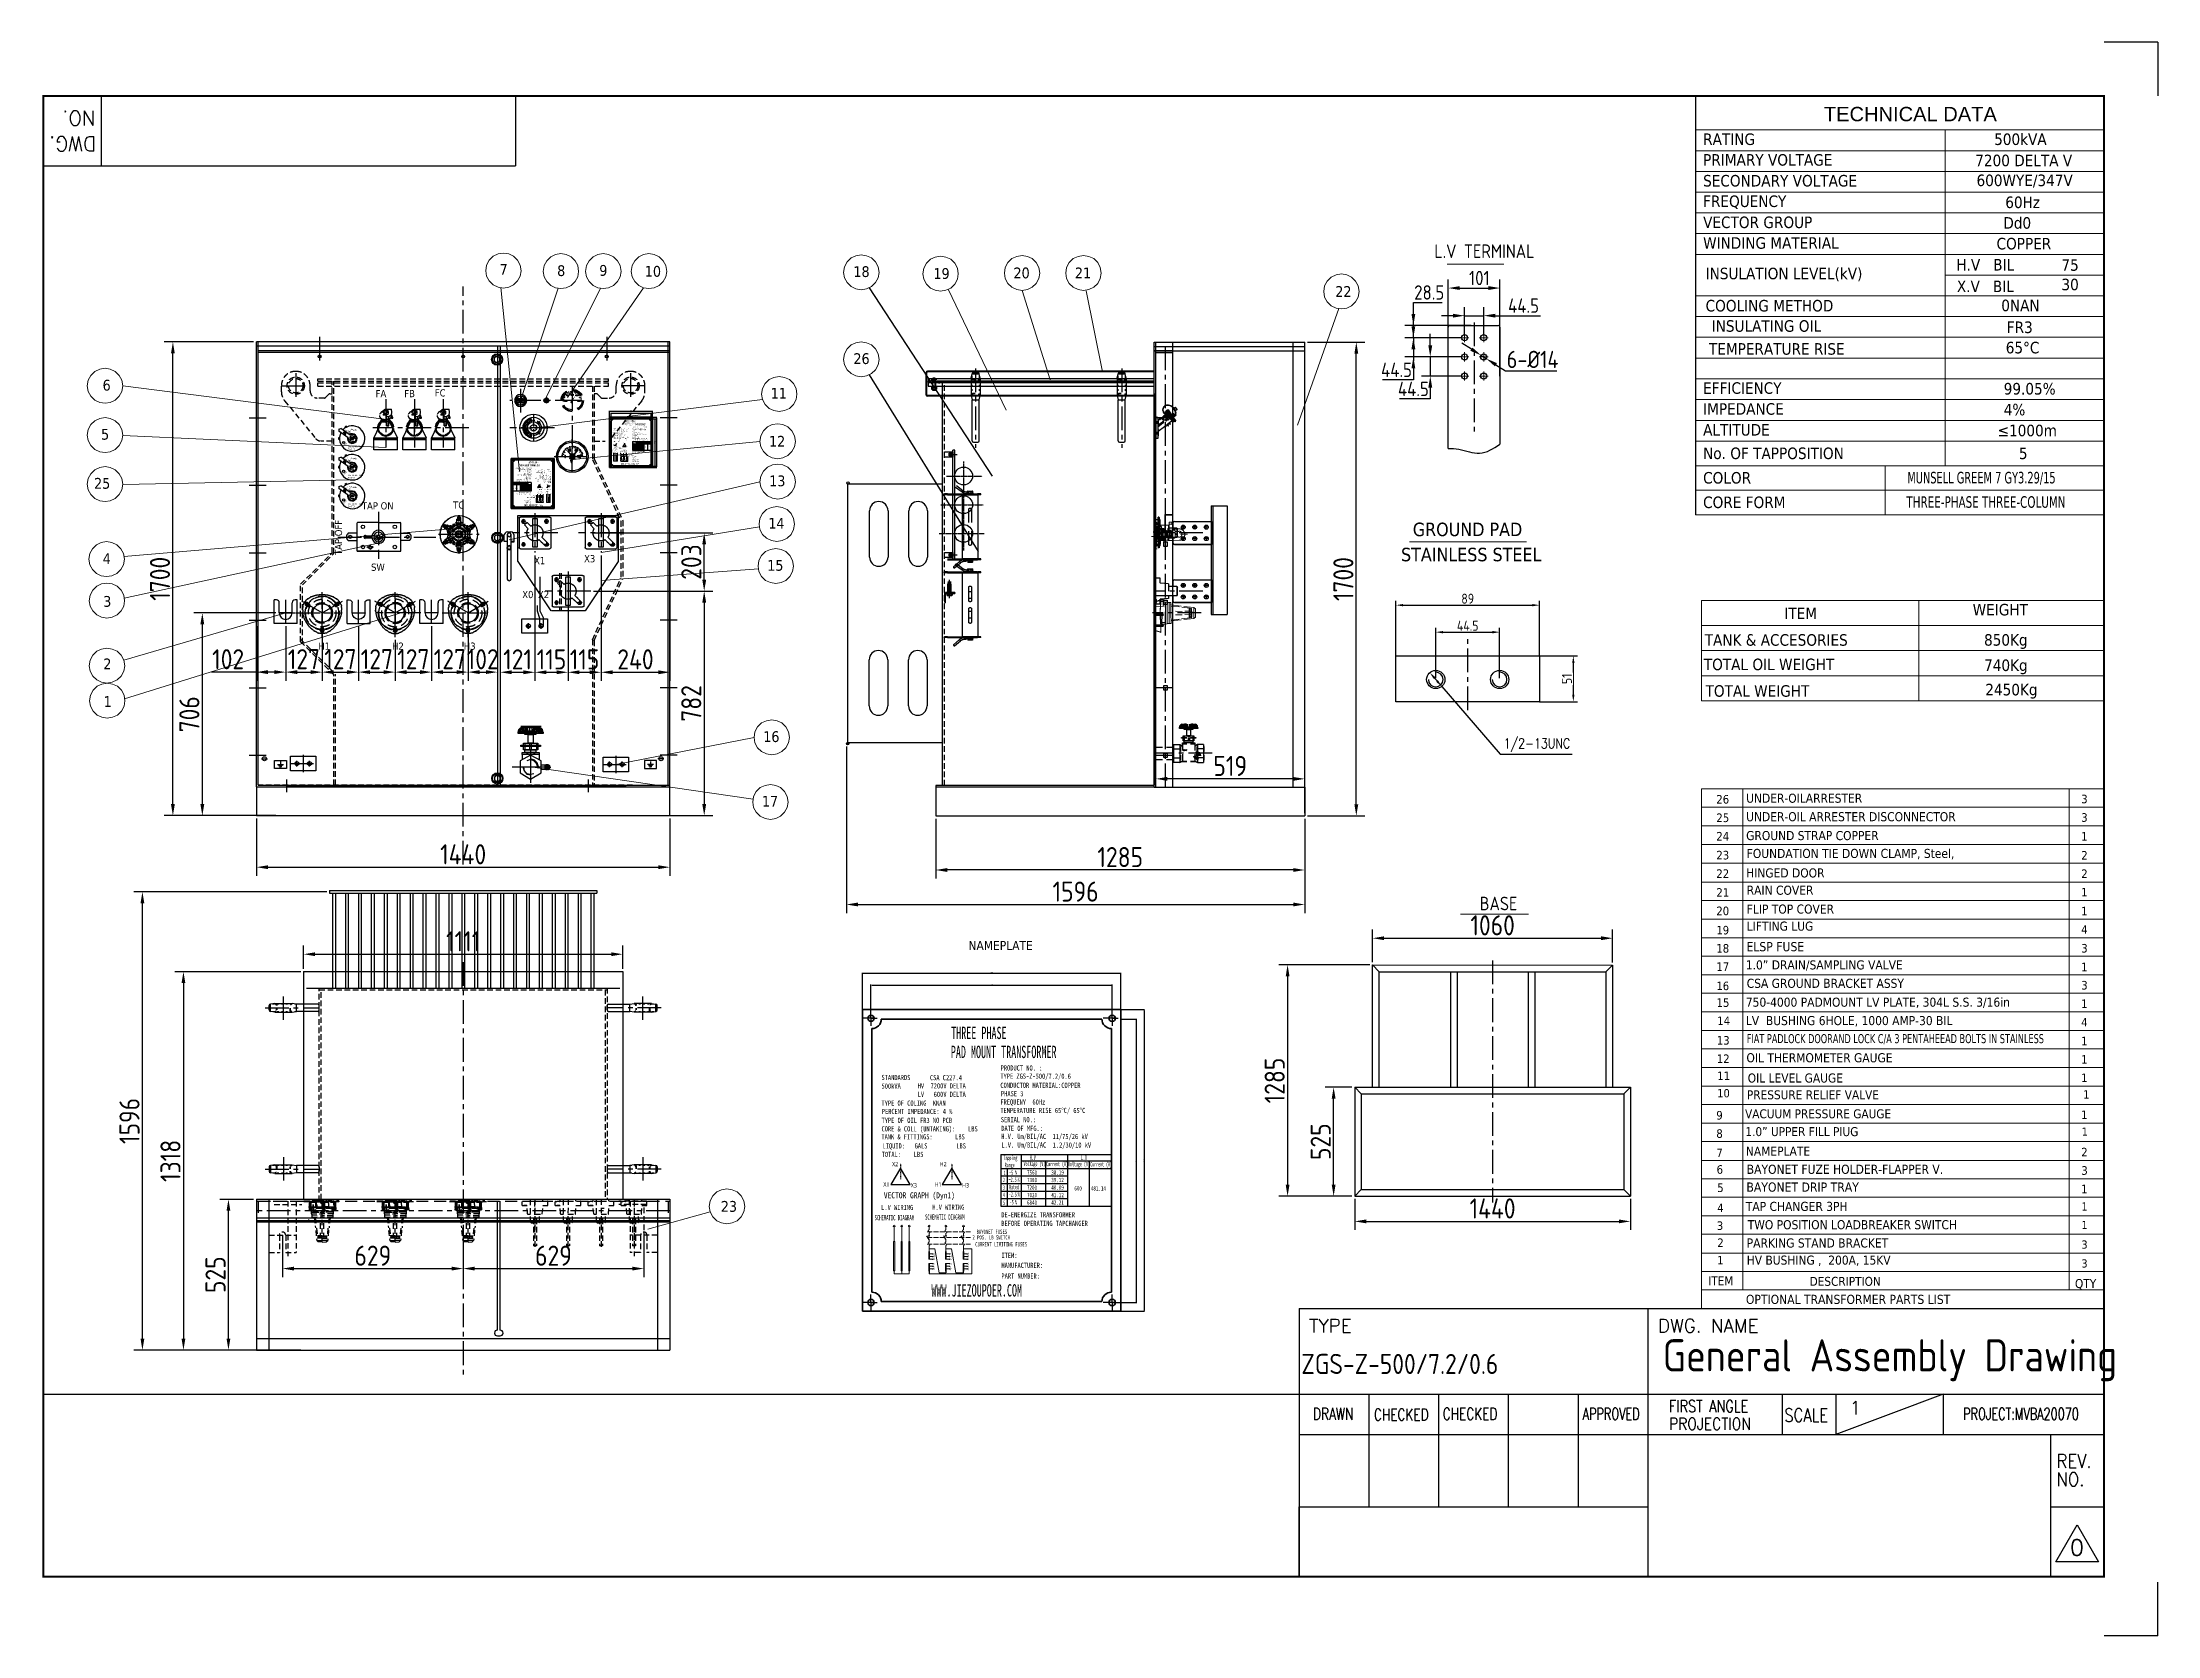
# Model space of a CAD drawing. Header units: millimetres. Extents: x 208456 to 224154, y -159503 to -153953.
# Drawn here: x 216788 to 224154, y -159503 to -153953 of the extents above; entities that cross this region are included whole.
import ezdxf
from ezdxf.enums import TextEntityAlignment as Align

# ---------------------------------------------------------------- set-up
doc = ezdxf.new("R2010")
doc.units = ezdxf.units.MM
doc.header["$LTSCALE"] = 13
for name, pattern in [('2 虚线', [5.75, 4.5, -1.25]), ('ACAD_ISO03W100', [1.18, 0.47, -0.71]), ('ACAD_ISO04W100', [30, 24, -3, 0, -3]), ('CENTER', [50.8, 31.75, -6.35, 6.35, -6.35]), ('CENTER2', [1.125, 0.75, -0.125, 0.125, -0.125]), ('CENTERX2', [101.6, 63.5, -12.7, 12.7, -12.7]), ('DASHED', [0.75, 0.5, -0.25]), ('HIDDEN', [9.525, 6.35, -3.175]), ('点画线', [18, 12, -2, 2, -2])]:
    doc.linetypes.add(name, pattern=pattern)
doc.layers.get('0').update_dxf_attribs({"color": 1, "linetype": 'CENTER'})
for name, color, linetype in [('01', 7, 'Continuous'), ('1', 4, 'Continuous'), ('10', 1, 'Continuous'), ('1轮廓实线层', 7, 'Continuous'), ('2', 3, 'Continuous'), ('2细线层', 4, 'Continuous'), ('3中心线层', 1, 'CENTER'), ('4', 2, 'HIDDEN'), ('4虚线层', 6, 'DASHED'), ('5剖面线层', 2, 'Continuous'), ('6文字层', 3, 'Continuous'), ('C00-00-00', 7, 'Continuous'), ('CORE', 5, 'Continuous'), ('HYJ1', 6, 'ACAD_ISO04W100'), ('HYJ3', 4, 'Continuous'), ('´ÖÊµÏß', 7, 'Continuous'), ('µã»®Ïß', 7, 'Continuous'), ('Ï¸ÊµÏß', 7, 'Continuous'), ('Ï¸Ïß', 7, 'Continuous'), ('中心线', 1, 'CENTER2'), ('器身绝缘0', 4, 'Continuous'), ('粗实线', 4, 'Continuous'), ('细实线', 2, 'Continuous'), ('虚线', 6, 'HIDDEN'), ('铁心虚线', 1, 'DASHED')]:
    doc.layers.add(name, color=color, linetype=linetype)
for name, color, linetype, lineweight in [('2-0.13', 3, 'Continuous', 13), ('标注、文本', 3, 'Continuous', 25), ('粗线', 4, 'Continuous', 50), ('铁心', 3, 'Continuous', 0)]:
    doc.layers.add(name, color=color, linetype=linetype, lineweight=lineweight)
doc.layers.add('paper', color=254, linetype='Continuous', plot=False)
doc.layers.add('中心线层', color=1, linetype='点画线', lineweight=18, true_color=0xff0000)
doc.styles.add('11', font='')
doc.styles.add('Note Text (ANSI)', font='arial.ttf')
doc.styles.add('PDF Arial', font='arial.ttf')
doc.styles.add('ROMANS', font='romans.shx', dxfattribs={"bigfont": 'whgtxt.shx'})
doc.styles.get("Standard").update_dxf_attribs({"font": 'gbenor.shx', "bigfont": 'gbcbig.shx'})
doc.styles.add('Tahoma$001', font='tahoma.ttf', dxfattribs={"height": 2.159784})
doc.styles.add('Tahoma_txtstyle_28.05_0_0', font='tahoma.ttf')
doc.styles.add('Tahoma_txtstyle_28.49_0_0', font='tahoma.ttf')
doc.styles.add('Tahoma_txtstyle_28.73_0_0', font='tahoma.ttf')
doc.styles.add('Tahoma_txtstyle_28.76_0_0', font='tahoma.ttf')
doc.styles.add('Tahoma_txtstyle_28.82_0_0', font='tahoma.ttf')
doc.styles.add('Tahoma_txtstyle_28.87_0_0', font='tahoma.ttf')
doc.styles.add('Tahoma_txtstyle_28.88_0_0', font='tahoma.ttf')
doc.styles.add('Tahoma_txtstyle_30.00_0_0', font='tahoma.ttf')
doc.styles.add('Tahoma_txtstyle_30.40_0_0', font='tahoma.ttf')
doc.styles.add('Tahoma_txtstyle_30.54_0_0', font='tahoma.ttf')
doc.styles.add('宋体', font='', dxfattribs={"width": 0.6})
doc.styles.get('11').set_extended_font_data('FangSong_GB2312')
doc.styles.get('宋体').set_extended_font_data('Microsoft YaHei')
doc.dimstyles.new('1$0', dxfattribs={"dimtxt": 3.5, "dimasz": 2.5, "dimexe": 1.5, "dimexo": 0, "dimgap": 0.5, "dimtad": 1, "dimtoh": 1, "dimdec": 1, "dimtxsty": 'Standard', "dimcen": 2.5, "dimclrd": 3, "dimclre": 3, "dimclrt": 3, "dimadec": 1, "dimazin": 0, "dimtfac": 1, "dimtdec": 1, "dimtmove": 0, "dimatfit": 2, "dimfxl": 1.5, "dimarcsym": 0})
doc.dimstyles.new('1-15', dxfattribs={"dimscale": 20, "dimtxt": 3.5, "dimasz": 2, "dimexe": 1.5, "dimexo": 0.5, "dimgap": 0.5, "dimtad": 1, "dimtoh": 1, "dimdec": 1, "dimdsep": 46, "dimtxsty": 'Standard', "dimcen": 2.5, "dimclrd": 3, "dimclre": 3, "dimclrt": 3, "dimadec": 0, "dimazin": 2, "dimtfac": 1, "dimtdec": 1, "dimtmove": 0, "dimatfit": 2, "dimfxl": 1, "dimarcsym": 0})
doc.dimstyles.new('丁晓菲', dxfattribs={"dimscale": 10, "dimtxt": 3.5, "dimasz": 2.5, "dimexe": 1.5, "dimexo": 0, "dimgap": 0.5, "dimtad": 1, "dimtoh": 1, "dimtxsty": 'Standard', "dimcen": 2.5, "dimclrd": 3, "dimclre": 3, "dimclrt": 2, "dimadec": 0, "dimazin": 0, "dimtfac": 1, "dimtmove": 0, "dimatfit": 2, "dimfxl": 1.5, "dimarcsym": 0})

# ---------------------------------------------------------------- blocks, each defined once
blk = doc.blocks.new('A$C611D0E0A')
at = {"layer": '粗实线', "lineweight": 30}
h = blk.add_hatch(color=256, dxfattribs=at)
h.dxf.hatch_style = 2
h.paths.add_polyline_path([(0.38, 1.19), (0.68, 1.19), (0.68, 1.35), (0.38, 1.35)])
h = blk.add_hatch(color=256, dxfattribs=at)
h.dxf.hatch_style = 2
h.paths.add_polyline_path([(0.42, 1.65), (0.47, 1.65), (0.47, 1.61)])
h = blk.add_hatch(color=256, dxfattribs=at)
h.dxf.hatch_style = 2
h.paths.add_polyline_path([(0.59, 1.99), (0.63, 1.99), (0.63, 1.95)])
h = blk.add_hatch(color=256, dxfattribs=at)
h.dxf.hatch_style = 2
h.paths.add_polyline_path([(0.63, 1.86), (0.89, 1.86), (0.89, 1.99), (0.63, 1.99)])
h = blk.add_hatch(color=256, dxfattribs=at)
h.dxf.hatch_style = 2
h.paths.add_polyline_path([(0.93, 2.2), (0.93, 2.16), (0.97, 2.16)])
h = blk.add_hatch(color=256, dxfattribs=at)
h.dxf.hatch_style = 2
h.paths.add_polyline_path([(0.93, 1.9), (1.14, 1.48), (1.27, 1.48)])
h = blk.add_hatch(color=256, dxfattribs=at)
h.dxf.hatch_style = 2
h.paths.add_polyline_path([(1.14, 1.48), (1.19, 1.44), (1.4, 1.44)])
h = blk.add_hatch(color=256, dxfattribs=at)
h.dxf.hatch_style = 2
h.paths.add_polyline_path([(1.14, 1.48), (1.27, 1.48), (1.4, 1.44)])
h = blk.add_hatch(color=256, dxfattribs=at)
h.dxf.hatch_style = 2
h.paths.add_polyline_path([(1.19, 1.35), (1.14, 1.31), (1.44, 1.31)])
h = blk.add_hatch(color=256, dxfattribs=at)
h.dxf.hatch_style = 2
h.paths.add_polyline_path([(1.14, 1.31), (1.19, 1.27), (1.44, 1.27)])
h = blk.add_hatch(color=256, dxfattribs=at)
h.dxf.hatch_style = 2
h.paths.add_polyline_path([(1.14, 1.31), (1.44, 1.31), (1.44, 1.27)])
h = blk.add_hatch(color=256, dxfattribs=at)
h.dxf.hatch_style = 2
h.paths.add_polyline_path([(1.19, 1.9), (1.44, 1.9), (1.44, 2.03), (1.19, 2.03)])
h = blk.add_hatch(color=256, dxfattribs=at)
h.dxf.hatch_style = 2
h.paths.add_polyline_path([(1.19, 1.44), (1.19, 1.4), (1.4, 1.4)])
h = blk.add_hatch(color=256, dxfattribs=at)
h.dxf.hatch_style = 2
h.paths.add_polyline_path([(1.19, 1.44), (1.4, 1.44), (1.4, 1.4)])
h = blk.add_hatch(color=256, dxfattribs=at)
h.dxf.hatch_style = 2
h.paths.add_polyline_path([(1.19, 1.4), (1.19, 1.35), (1.44, 1.35)])
h = blk.add_hatch(color=256, dxfattribs=at)
h.dxf.hatch_style = 2
h.paths.add_polyline_path([(1.19, 1.4), (1.4, 1.4), (1.44, 1.35)])
h = blk.add_hatch(color=256, dxfattribs=at)
h.dxf.hatch_style = 2
h.paths.add_polyline_path([(1.19, 1.35), (1.44, 1.35), (1.44, 1.31)])
h = blk.add_hatch(color=256, dxfattribs=at)
h.dxf.hatch_style = 2
h.paths.add_polyline_path([(1.19, 1.27), (1.23, 1.23), (1.48, 1.23)])
h = blk.add_hatch(color=256, dxfattribs=at)
h.dxf.hatch_style = 2
h.paths.add_polyline_path([(1.19, 1.27), (1.44, 1.27), (1.48, 1.23)])
h = blk.add_hatch(color=256, dxfattribs=at)
h.dxf.hatch_style = 2
h.paths.add_polyline_path([(1.23, 1.23), (1.31, 1.19), (1.48, 1.19)])
h = blk.add_hatch(color=256, dxfattribs=at)
h.dxf.hatch_style = 2
h.paths.add_polyline_path([(1.23, 1.23), (1.48, 1.23), (1.48, 1.19)])
h = blk.add_hatch(color=256, dxfattribs=at)
h.dxf.hatch_style = 2
h.paths.add_polyline_path([(1.31, 1.19), (1.35, 1.1), (1.57, 1.1)])
h = blk.add_hatch(color=256, dxfattribs=at)
h.dxf.hatch_style = 2
h.paths.add_polyline_path([(1.31, 1.19), (1.48, 1.19), (1.57, 1.1)])
h = blk.add_hatch(color=256, dxfattribs=at)
h.dxf.hatch_style = 2
h.paths.add_polyline_path([(1.35, 1.1), (1.57, 1.1), (1.4, 0.97)])
h = blk.add_hatch(color=256, dxfattribs=at)
h.dxf.hatch_style = 2
h.paths.add_polyline_path([(1.69, 2.2), (1.65, 2.16), (1.69, 2.16)])
h = blk.add_hatch(color=256, dxfattribs=at)
h.dxf.hatch_style = 2
h.paths.add_polyline_path([(1.74, 1.86), (1.95, 1.86), (1.95, 1.99), (1.74, 1.99)])
h = blk.add_hatch(color=256, dxfattribs=at)
h.dxf.hatch_style = 2
h.paths.add_polyline_path([(1.99, 1.99), (1.95, 1.95), (1.99, 1.95)])
h = blk.add_hatch(color=256, dxfattribs=at)
h.dxf.hatch_style = 2
h.paths.add_polyline_path([(1.95, 1.19), (2.2, 1.19), (2.2, 1.35), (1.95, 1.35)])
h = blk.add_hatch(color=256, dxfattribs=at)
h.dxf.hatch_style = 2
h.paths.add_polyline_path([(1.99, 1.99), (2.03, 1.99), (1.99, 1.95)])
h = blk.add_hatch(color=256, dxfattribs=at)
h.dxf.hatch_style = 2
h.paths.add_polyline_path([(2.16, 1.65), (2.2, 1.65), (2.16, 1.61)])
for points in [[(1.31, 2.62), (0.89, 2.54), (0.55, 2.37), (0.25, 2.07), (0.21, 1.95)], [(1.31, 2.54), (0.85, 2.46), (0.42, 2.2), (0.25, 1.9)], [(0, 1.31), (0.08, 0.93), (0.25, 0.55), (0.55, 0.25), (0.68, 0.21)], [(0.08, 1.31), (0.17, 0.85), (0.42, 0.47), (0.72, 0.3)], [(0.17, 1.31), (0.25, 0.89), (0.51, 0.51), (0.76, 0.38)], [(1.31, 2.46), (0.89, 2.37), (0.51, 2.12), (0.34, 1.86)], [(1.31, 0.21), (1.74, 0.3), (2.12, 0.51), (2.24, 0.76)], [(1.31, 0.08), (1.78, 0.17), (2.16, 0.47), (2.33, 0.72)], [(1.31, 0), (1.69, 0.08), (2.07, 0.25), (2.37, 0.55), (2.41, 0.68)], [(2.41, 1.31), (2.33, 1.74), (2.12, 2.12), (1.86, 2.29)], [(2.54, 1.31), (2.46, 1.78), (2.16, 2.2), (1.9, 2.37)], [(2.62, 1.31), (2.54, 1.74), (2.37, 2.07), (2.07, 2.37), (1.95, 2.41)], [(2.54, 1.31), (2.54, 1.35)], [(2.62, 1.31), (2.62, 1.35)]]:
    blk.add_lwpolyline(points, dxfattribs=at)
for points in [[(0.34, 1.27), (0.38, 1.27)], [(0.38, 1.65), (0.47, 1.61), (0.47, 1.65), (0.42, 1.65)], [(0.38, 1.19), (0.68, 1.19), (0.68, 1.35), (0.38, 1.35)], [(0.59, 1.99), (0.63, 1.95)], [(0.63, 1.86), (0.89, 1.86), (0.89, 1.99), (0.63, 1.99)], [(0.93, 2.2), (0.97, 2.16), (0.93, 2.16)], [(1.19, 1.9), (1.44, 1.9), (1.44, 2.03), (1.19, 2.03)], [(1.4, 2.33), (1.23, 2.33)], [(1.31, 2.24), (1.31, 2.2), (1.31, 2.16), (1.35, 2.16), (1.35, 2.2), (1.35, 2.24)], [(1.69, 2.2), (1.69, 2.16), (1.65, 2.16)], [(1.69, 2.2), (1.65, 2.16), (1.69, 2.16)], [(1.74, 1.86), (1.95, 1.86), (1.95, 1.99), (1.74, 1.99)], [(2.03, 1.99), (1.99, 1.95), (1.95, 1.95), (1.99, 1.99)], [(1.99, 1.99), (1.95, 1.95), (1.99, 1.95), (2.03, 1.99)], [(1.95, 1.19), (2.2, 1.19), (2.2, 1.35), (1.95, 1.35)], [(2.2, 1.65), (2.16, 1.61), (2.16, 1.65)], [(2.2, 1.65), (2.16, 1.61), (2.16, 1.65)], [(2.29, 1.27), (2.2, 1.27)], [(2.29, 1.27), (2.2, 1.27)]]:
    blk.add_lwpolyline(points, close=True, dxfattribs=at)
for points in [[(0.17, 1.27), (0.17, 1.27), (0.34, 1.27), (0.34, 1.27)], [(0.21, 1.48), (0.21, 1.48), (0.34, 1.48), (0.34, 1.48)], [(0.25, 1.69), (0.25, 1.69), (0.38, 1.65), (0.38, 1.65)], [(0.34, 1.9), (0.34, 1.9), (0.47, 1.82), (0.47, 1.82)], [(0.51, 2.07), (0.51, 2.07), (0.59, 1.99), (0.59, 1.99)], [(0.68, 2.24), (0.68, 2.24), (0.76, 2.12), (0.76, 2.12)], [(0.85, 2.37), (0.85, 2.37), (0.93, 2.2), (0.93, 2.2)], [(1.1, 2.41), (1.1, 2.41), (1.1, 2.24), (1.1, 2.24)], [(1.31, 2.46), (1.31, 2.46), (1.31, 2.29), (1.31, 2.29)], [(1.52, 2.41), (1.52, 2.41), (1.48, 2.24), (1.48, 2.24)], [(1.74, 2.37), (1.74, 2.37), (1.69, 2.2), (1.69, 2.2)], [(1.95, 2.24), (1.95, 2.24), (1.86, 2.12), (1.86, 2.12)], [(2.12, 2.07), (2.12, 2.07), (1.99, 1.99), (1.99, 1.99)], [(2.24, 1.9), (2.24, 1.9), (2.12, 1.82), (2.12, 1.82)], [(2.37, 1.69), (2.37, 1.69), (2.2, 1.65), (2.2, 1.65)], [(2.41, 1.48), (2.41, 1.48), (2.24, 1.48), (2.24, 1.48)], [(2.41, 1.27), (2.41, 1.27), (2.29, 1.27), (2.29, 1.27)], [(2.41, 1.31), (2.41, 1.31), (2.41, 1.35), (2.41, 1.35)]]:
    blk.add_open_spline(points, degree=3, dxfattribs=at)
blk = doc.blocks.new('A$C588303E3')
at = {"layer": '粗实线', "lineweight": 30}
for points in [[(0, 5.7), (0.6, 2.5), (2.5, 0.6), (5.7, 0), (8.3, 0.6)], [(0, 5.7), (0.6, 2.5), (3.2, 0.6), (5.7, 0), (8.3, 0.6)], [(0.6, 8.3), (5.7, 11.4)], [(10.8, 2.5), (5.7, 0), (0.6, 2.5)], [(11.4, 5.7), (10.8, 8.3), (8.3, 10.2), (5.7, 11.4), (2.5, 10.2)], [(8.9, 6.3), (7.6, 8.3), (5.1, 8.9), (3.2, 7.6), (2.5, 5.1), (3.8, 3.2), (6.3, 2.5)], [(10.8, 5.7), (10.2, 8.3), (8.3, 10.2), (5.7, 10.8), (3.2, 10.2)], [(10.8, 2.5), (10.8, 8.3), (5.7, 11.4)], [(10.8, 5.7), (10.8, 6.3)]]:
    blk.add_lwpolyline(points, dxfattribs=at)
for points in [[(8.9, 8.9), (7, 10.2), (4.4, 10.2), (2.5, 8.9), (0.6, 7), (0.6, 4.4), (2.5, 1.9), (4.4, 0.6), (7, 0.6), (8.9, 1.9), (10.2, 4.4), (10.2, 7)], [(8.3, 5.7), (7.6, 7.6), (5.7, 8.3), (3.8, 7.6), (3.2, 5.7), (3.8, 3.8), (5.7, 2.5), (7.6, 3.8)]]:
    blk.add_lwpolyline(points, close=True, dxfattribs=at)
for points in [[(0.6, 2.5), (0.6, 2.5), (0.6, 8.3), (0.6, 8.3)], [(11.4, 5.7), (11.4, 5.7), (11.4, 6.3), (11.4, 6.3)]]:
    blk.add_open_spline(points, degree=3, dxfattribs=at)
blk = doc.blocks.new('A$C74305C97')
at = {"layer": '粗实线', "lineweight": 30}
for p, q in [((0.51, 1.12), (1.14, 0.53)), ((0.51, 0.53), (1.14, 1.12))]:
    blk.add_line(p, q, dxfattribs=at)
for points in [[(1.14, 1.12), (0.51, 1.12), (0.51, 0.53)], [(0.51, 0.53), (1.14, 0.53)], [(1.14, 0.53), (1.14, 1.12)]]:
    blk.add_lwpolyline(points, dxfattribs=at)
for radius in [0.823, 0.593]:
    blk.add_circle((0.82, 0.82), radius, dxfattribs=at)
blk = doc.blocks.new('A$C712F3155')
at = {"layer": '1', "color": 1, "linetype": 'CENTERX2', "lineweight": -3, "ltscale": 0.1}
for p, q in [((90, 0), (90, 157)), ((0, 84.1), (158.7, 84.1)), ((90, 84.1), (19.5, 124.8)), ((90, 130.3), (90, 35.5)), ((90, 84.1), (160.5, 124.8))]:
    blk.add_line(p, q, dxfattribs=at)
blk.add_circle((90, 84.1), 59, dxfattribs=at)
at = {"layer": '2细线层'}
for centre in [(38.9, 113.6), (141.1, 113.6), (90, 25.1)]:
    blk.add_circle(centre, 5, dxfattribs=at)
at = {"layer": '标注、文本'}
for centre in [(38.9, 113.6), (141.1, 113.6), (90, 25.1)]:
    blk.add_arc(centre, 5.5, 242.67153, 150.00001, dxfattribs=at)
at = {"layer": '粗实线'}
blk.add_circle((90, 84.1), 32.5, dxfattribs=at)
blk = doc.blocks.new('A$C03F92070')
at = {"layer": '4虚线层', "ltscale": 5}
for p, q in [((16.5, 94.8), (10.9, 98)), ((16.4, 107.6), (22, 104.3)), ((67.8, 40.2), (67.8, 116)), ((113.7, 104.3), (119.3, 107.6)), ((124.8, 98), (119.2, 94.8)), ((23.3, 71.5), (112.4, 71.5)), ((62.3, 8.9), (62.3, 15.4)), ((73.3, 15.4), (73.3, 8.9))]:
    blk.add_line(p, q, dxfattribs=at)
for radius in [57.5, 48, 36, 32.5]:
    blk.add_circle((67.8, 71.5), radius, dxfattribs=at)
at = {"layer": '4虚线层', "ltscale": 5, "extrusion": (0, 0, -1)}
for centre, radius, start, end in [((-90, 83.1), 90, 358.61821, 4.5479), ((-90, 83.1), 90, 349.46719, 355.07549), ((-90, 83.1), 90, 7.76573, 8.91687), ((-67.8, 71.5), 71.5, 20.96454, 39.03546), ((-68.8, 46.5), 90, 51.08313, 52.23427), ((-68.8, 46.5), 90, 55.4521, 61.38179), ((-68.8, 46.5), 90, 64.92451, 71.02185), ((-62.3, 65.4), 70, 71.02185, 87.94531), ((-67.8, -88), 223.5, 87.94531, 92.05469), ((-73.4, 65.4), 70, 92.05469, 108.97815), ((-66.9, 46.5), 90, 108.97815, 115.07549), ((-66.9, 46.5), 90, 118.61821, 124.5479), ((-66.9, 46.5), 90, 127.76573, 128.91687), ((-67.8, 71.5), 71.5, 140.96454, 159.03546), ((-45.7, 83.1), 90, 171.08313, 172.23427), ((-45.7, 83.1), 90, 184.92451, 186.60228), ((-45.7, 83.1), 90, 175.4521, 181.38179), ((-70.3, 79.5), 70, 331.9245, 349.46719), ((-205.8, 151.7), 223.5, 327.65027, 331.9245), ((-76.1, 69.6), 70, 310.17076, 327.65027), ((-89, 84.9), 90, 304.92451, 310.17076), ((-89, 84.9), 90, 295.4521, 301.38179), ((-89, 84.9), 90, 291.08313, 292.23427), ((-67.8, 71.5), 71.5, 260.96454, 279.03546), ((-46.7, 84.9), 90, 247.76573, 248.91687), ((-46.7, 84.9), 90, 238.61821, 244.5479), ((-46.7, 84.9), 90, 233.02623, 235.07549), ((-58.7, 68.9), 70, 212.35682, 233.02623), ((71, 151), 223.5, 207.21776, 212.35682), ((-65.6, 80.8), 70, 186.60228, 207.21776)]:
    blk.add_arc(centre, radius, start, end, dxfattribs=at)
at = {"layer": '4虚线层', "ltscale": 5}
for centre, start, end in [((13.6, 102.8), 60, 240), ((19.2, 99.6), 240, 60), ((116.5, 99.6), 120, 300), ((122.1, 102.8), 300, 120), ((67.8, 15.4), 0, 180), ((67.8, 8.9), 180, 0)]:
    blk.add_arc(centre, 5.5, start, end, dxfattribs=at)
for points, knots in [([(0, 81.2), (0, 81.2), (0, 81.2), (0, 81.1), (0, 81.1), (0, 81.1), (0, 81), (0, 80.8), (0, 80.7), (0, 80.4), (0, 80.2), (0.1, 79.8), (0.1, 79.7), (0.1, 79.2), (0.1, 79), (0.1, 78.6), (0.1, 78.4), (0.1, 77.9), (0.2, 77.7), (0.2, 77.3), (0.2, 77.1), (0.2, 76.7), (0.2, 76.5), (0.3, 76.1), (0.3, 76), (0.3, 75.7), (0.3, 75.5), (0.3, 75.3), (0.3, 75.3), (0.3, 75.2), (0.3, 75.2), (0.3, 75.2), (0.3, 75.2), (0.3, 75.2)], [0, 0, 0, 0, 0.005743, 0.005743, 0.043766, 0.043766, 0.119813, 0.119813, 0.195859, 0.195859, 0.271906, 0.271906, 0.347952, 0.347952, 0.423999, 0.423999, 0.500046, 0.500046, 0.576092, 0.576092, 0.652139, 0.652139, 0.728185, 0.728185, 0.804232, 0.804232, 0.880279, 0.880279, 0.956325, 0.956325, 0.994349, 0.994349, 1, 1, 1, 1]), ([(0, 81), (0, 80.9), (0, 80.8), (0.1, 80.6), (0.1, 80.5), (0.2, 80.2), (0.3, 80), (0.5, 79.5), (0.6, 79.2), (0.8, 78.7), (0.8, 78.4), (0.9, 78), (0.9, 77.8), (1, 77.5), (1, 77.4), (0.9, 77.1), (0.9, 77), (0.8, 76.7), (0.8, 76.6), (0.7, 76.3), (0.6, 76.2), (0.5, 76), (0.5, 75.9), (0.4, 75.8), (0.4, 75.7), (0.3, 75.5), (0.3, 75.5), (0.3, 75.4)], [0, 0, 0, 0, 0.0625, 0.0625, 0.125, 0.125, 0.25, 0.25, 0.375, 0.375, 0.5, 0.5, 0.5625, 0.5625, 0.625, 0.625, 0.6875, 0.6875, 0.75, 0.75, 0.8125, 0.8125, 0.875, 0.875, 0.9375, 0.9375, 1, 1, 1, 1]), ([(0.5, 92.8), (0.5, 92.7), (0.5, 92.6), (0.5, 92.4), (0.5, 92.3), (0.4, 92.1), (0.4, 91.9), (0.4, 91.7), (0.4, 91.3), (0.3, 90.9), (0.3, 90.5), (0.3, 90.3), (0.3, 90.3), (0.3, 90.2)], [0, 0, 0, 0, 0.05466, 0.108897, 0.162889, 0.216817, 0.270864, 0.325211, 0.488741, 0.649833, 0.813717, 0.974388, 1, 1, 1, 1]), ([(0.7, 94.3), (0.7, 94.2), (0.7, 94.1), (0.6, 94), (0.6, 93.8), (0.6, 93.6), (0.6, 93.5), (0.6, 93.3), (0.6, 93.1), (0.5, 93), (0.5, 92.8), (0.5, 92.8)], [0, 0, 0, 0, 0.111498, 0.221956, 0.331773, 0.441359, 0.551122, 0.661472, 0.77281, 0.885527, 1, 1, 1, 1]), ([(0.7, 94.7), (0.7, 94.6), (0.7, 94.6), (0.7, 94.5), (0.7, 94.4), (0.7, 94.3), (0.7, 94.3)], [0, 0, 0, 0, 0.248829, 0.498052, 0.748251, 1, 1, 1, 1]), ([(0.8, 95.3), (0.8, 95.3), (0.8, 95.2), (0.8, 95.2), (0.8, 95.1), (0.8, 95), (0.8, 95)], [0, 0, 0, 0, 0.190297, 0.457484, 0.727058, 1, 1, 1, 1]), ([(13.9, 117.8), (13.9, 117.8), (13.9, 117.8), (13.8, 117.7), (13.8, 117.7), (13.7, 117.6), (13.7, 117.6)], [0, 0, 0, 0, 0.272943, 0.542517, 0.809704, 1, 1, 1, 1]), ([(14.2, 118), (14.2, 118), (14.1, 118), (14.1, 117.9), (14, 117.9), (14, 117.8), (13.9, 117.8)], [0, 0, 0, 0, 0.251777, 0.501943, 0.751136, 1, 1, 1, 1]), ([(14.6, 118.3), (14.5, 118.2), (14.5, 118.2), (14.4, 118.1), (14.3, 118.1), (14.2, 118), (14.2, 118)], [0, 0, 0, 0, 0.251749, 0.501948, 0.751171, 1, 1, 1, 1]), ([(15.7, 119.2), (15.7, 119.1), (15.6, 119), (15.5, 118.9), (15.3, 118.8), (15.2, 118.7), (15.1, 118.6), (14.9, 118.5), (14.8, 118.5), (14.7, 118.4), (14.6, 118.3), (14.6, 118.3)], [0, 0, 0, 0, 0.114473, 0.22719, 0.338528, 0.448878, 0.558641, 0.668227, 0.778044, 0.888502, 1, 1, 1, 1]), ([(17.8, 120.6), (17.8, 120.6), (17.7, 120.6), (17.6, 120.5), (17.3, 120.3), (16.9, 120), (16.6, 119.8), (16.3, 119.6), (16, 119.4), (15.8, 119.2), (15.7, 119.2)], [0, 0, 0, 0, 0.026865, 0.187364, 0.351072, 0.511786, 0.674931, 0.783277, 0.891149, 1, 1, 1, 1]), ([(30.9, 128.1), (30.9, 128.1), (30.9, 128.1), (30.8, 128.1), (30.8, 128), (30.6, 128), (30.5, 127.9), (30.2, 127.8), (30, 127.7), (29.7, 127.5), (29.5, 127.4), (29.2, 127.3), (29, 127.2), (28.6, 127), (28.4, 126.9), (28, 126.7), (27.8, 126.6), (27.4, 126.4), (27.2, 126.3), (26.9, 126.1), (26.7, 126), (26.4, 125.8), (26.2, 125.8), (26, 125.6), (25.9, 125.6), (25.7, 125.5), (25.6, 125.4), (25.6, 125.4), (25.6, 125.4), (25.6, 125.4), (25.6, 125.4), (25.6, 125.4)], [0, 0, 0, 0, 0.043819, 0.043819, 0.119878, 0.119878, 0.195937, 0.195937, 0.271996, 0.271996, 0.348055, 0.348055, 0.424114, 0.424114, 0.500173, 0.500173, 0.576231, 0.576231, 0.65229, 0.65229, 0.728349, 0.728349, 0.804408, 0.804408, 0.880467, 0.880467, 0.956526, 0.956526, 0.994556, 0.994556, 1, 1, 1, 1]), ([(30.7, 128), (30.6, 128), (30.6, 127.9), (30.5, 127.8), (30.4, 127.8), (30.3, 127.6), (30.2, 127.5), (30.1, 127.4), (30, 127.3), (29.9, 127), (29.8, 126.9), (29.6, 126.7), (29.5, 126.6), (29.3, 126.5), (29.2, 126.4), (28.9, 126.3), (28.8, 126.2), (28.4, 126.1), (28.1, 126), (27.5, 125.9), (27.3, 125.8), (26.9, 125.8), (26.7, 125.7), (26.5, 125.7), (26.4, 125.7), (26, 125.6), (25.8, 125.6), (25.7, 125.5)], [0, 0, 0, 0, 0.0625, 0.0625, 0.125, 0.125, 0.1875, 0.1875, 0.25, 0.25, 0.3125, 0.3125, 0.375, 0.375, 0.4375, 0.4375, 0.5, 0.5, 0.625, 0.625, 0.75, 0.75, 0.8125, 0.8125, 0.875, 0.875, 1, 1, 1, 1]), ([(110.1, 125.4), (110.1, 125.4), (110.1, 125.4), (110.1, 125.4), (110.1, 125.4), (110.1, 125.4), (110, 125.5), (109.8, 125.6), (109.7, 125.6), (109.5, 125.8), (109.3, 125.8), (109, 126), (108.8, 126.1), (108.5, 126.3), (108.3, 126.4), (107.9, 126.6), (107.7, 126.7), (107.3, 126.9), (107.1, 127), (106.7, 127.2), (106.5, 127.3), (106.2, 127.5), (106, 127.5), (105.7, 127.7), (105.5, 127.8), (105.2, 127.9), (105.1, 128), (104.9, 128), (104.9, 128.1), (104.8, 128.1), (104.8, 128.1), (104.8, 128.1), (104.8, 128.1), (104.8, 128.1)], [0, 0, 0, 0, 0.005743, 0.005743, 0.043766, 0.043766, 0.119813, 0.119813, 0.195859, 0.195859, 0.271906, 0.271906, 0.347952, 0.347952, 0.423999, 0.423999, 0.500046, 0.500046, 0.576092, 0.576092, 0.652139, 0.652139, 0.728185, 0.728185, 0.804232, 0.804232, 0.880279, 0.880279, 0.956325, 0.956325, 0.994349, 0.994349, 1, 1, 1, 1]), ([(110, 125.5), (109.9, 125.5), (109.8, 125.6), (109.6, 125.6), (109.5, 125.6), (109.2, 125.7), (109, 125.7), (108.4, 125.8), (108.2, 125.9), (107.6, 126), (107.3, 126.1), (106.9, 126.2), (106.8, 126.3), (106.5, 126.4), (106.4, 126.5), (106.2, 126.6), (106.1, 126.7), (105.9, 126.9), (105.8, 127), (105.7, 127.3), (105.6, 127.3), (105.5, 127.5), (105.4, 127.6), (105.3, 127.8), (105.2, 127.8), (105.1, 127.9), (105.1, 128), (105, 128)], [0, 0, 0, 0, 0.0625, 0.0625, 0.125, 0.125, 0.25, 0.25, 0.375, 0.375, 0.5, 0.5, 0.5625, 0.5625, 0.625, 0.625, 0.6875, 0.6875, 0.75, 0.75, 0.8125, 0.8125, 0.875, 0.875, 0.9375, 0.9375, 1, 1, 1, 1]), ([(120, 119.2), (119.9, 119.2), (119.8, 119.3), (119.7, 119.4), (119.5, 119.5), (119.4, 119.6), (119.3, 119.6), (119.1, 119.8), (118.8, 120), (118.4, 120.3), (118.1, 120.5), (118, 120.6), (117.9, 120.6), (117.9, 120.6)], [0, 0, 0, 0, 0.05466, 0.108896, 0.162888, 0.216817, 0.270864, 0.325211, 0.488741, 0.649833, 0.813717, 0.974388, 1, 1, 1, 1]), ([(121.1, 118.3), (121.1, 118.3), (121, 118.4), (120.9, 118.5), (120.8, 118.5), (120.6, 118.6), (120.5, 118.7), (120.4, 118.8), (120.2, 118.9), (120.1, 119), (120, 119.1), (120, 119.2)], [0, 0, 0, 0, 0.111498, 0.221956, 0.331773, 0.441359, 0.551122, 0.661472, 0.77281, 0.885527, 1, 1, 1, 1]), ([(121.5, 118), (121.5, 118), (121.4, 118.1), (121.3, 118.1), (121.2, 118.2), (121.2, 118.2), (121.1, 118.3)], [0, 0, 0, 0, 0.248829, 0.498052, 0.748251, 1, 1, 1, 1]), ([(121.8, 117.8), (121.7, 117.8), (121.7, 117.9), (121.6, 117.9), (121.6, 118), (121.5, 118), (121.5, 118)], [0, 0, 0, 0, 0.248864, 0.498057, 0.748223, 1, 1, 1, 1]), ([(122, 117.6), (122, 117.6), (121.9, 117.7), (121.9, 117.7), (121.8, 117.8), (121.8, 117.8), (121.8, 117.8)], [0, 0, 0, 0, 0.190293, 0.457482, 0.727057, 1, 1, 1, 1]), ([(135.4, 75.4), (135.4, 75.5), (135.4, 75.5), (135.3, 75.7), (135.3, 75.8), (135.2, 75.9), (135.2, 76), (135.1, 76.2), (135, 76.3), (134.9, 76.6), (134.9, 76.7), (134.8, 77), (134.8, 77.1), (134.7, 77.4), (134.7, 77.5), (134.8, 77.8), (134.8, 78), (134.9, 78.4), (134.9, 78.7), (135.1, 79.2), (135.2, 79.5), (135.3, 79.8), (135.4, 80), (135.5, 80.2), (135.5, 80.3), (135.6, 80.6), (135.7, 80.8), (135.7, 81)], [0, 0, 0, 0, 0.0625, 0.0625, 0.125, 0.125, 0.1875, 0.1875, 0.25, 0.25, 0.3125, 0.3125, 0.375, 0.375, 0.4375, 0.4375, 0.5, 0.5, 0.625, 0.625, 0.75, 0.75, 0.8125, 0.8125, 0.875, 0.875, 1, 1, 1, 1]), ([(134.9, 95), (134.9, 95), (134.9, 95.1), (134.9, 95.2), (134.9, 95.2), (134.9, 95.3), (134.9, 95.3)], [0, 0, 0, 0, 0.272943, 0.542517, 0.809704, 1, 1, 1, 1]), ([(135, 94.7), (135, 94.7), (134.9, 94.8), (134.9, 94.8), (134.9, 94.9), (134.9, 95), (134.9, 95)], [0, 0, 0, 0, 0.251777, 0.501943, 0.751136, 1, 1, 1, 1]), ([(135, 94.3), (135, 94.3), (135, 94.4), (135, 94.5), (135, 94.6), (135, 94.6), (135, 94.7)], [0, 0, 0, 0, 0.251749, 0.501948, 0.751171, 1, 1, 1, 1]), ([(135.2, 92.8), (135.2, 92.8), (135.2, 93), (135.1, 93.1), (135.1, 93.3), (135.1, 93.5), (135.1, 93.6), (135.1, 93.8), (135.1, 94), (135, 94.1), (135, 94.2), (135, 94.3)], [0, 0, 0, 0, 0.114473, 0.22719, 0.338528, 0.448878, 0.558641, 0.668227, 0.778044, 0.888502, 1, 1, 1, 1]), ([(135.4, 90.2), (135.4, 90.3), (135.4, 90.3), (135.4, 90.5), (135.4, 90.9), (135.3, 91.3), (135.3, 91.7), (135.3, 92.1), (135.2, 92.4), (135.2, 92.7), (135.2, 92.8)], [0, 0, 0, 0, 0.026865, 0.187364, 0.351073, 0.511786, 0.674931, 0.783277, 0.891149, 1, 1, 1, 1]), ([(135.4, 75.2), (135.4, 75.2), (135.4, 75.2), (135.4, 75.3), (135.4, 75.3), (135.4, 75.5), (135.4, 75.7), (135.4, 76), (135.4, 76.1), (135.5, 76.5), (135.5, 76.7), (135.5, 77.1), (135.5, 77.3), (135.5, 77.7), (135.6, 78), (135.6, 78.4), (135.6, 78.6), (135.6, 79), (135.6, 79.3), (135.6, 79.7), (135.6, 79.9), (135.7, 80.2), (135.7, 80.4), (135.7, 80.7), (135.7, 80.8), (135.7, 81), (135.7, 81.1), (135.7, 81.1), (135.7, 81.1), (135.7, 81.2), (135.7, 81.2), (135.7, 81.2)], [0, 0, 0, 0, 0.043819, 0.043819, 0.119878, 0.119878, 0.195937, 0.195937, 0.271996, 0.271996, 0.348055, 0.348055, 0.424114, 0.424114, 0.500173, 0.500173, 0.576232, 0.576232, 0.65229, 0.65229, 0.728349, 0.728349, 0.804408, 0.804408, 0.880467, 0.880467, 0.956526, 0.956526, 0.994556, 0.994556, 1, 1, 1, 1]), ([(37.3, 11.2), (37.3, 11.2), (37.3, 11.2), (37.4, 11.1), (37.4, 11.1), (37.6, 11), (37.7, 10.9), (37.9, 10.7), (38.1, 10.6), (38.4, 10.4), (38.6, 10.3), (38.9, 10.1), (39.1, 10), (39.4, 9.7), (39.6, 9.6), (40, 9.4), (40.2, 9.3), (40.5, 9), (40.7, 8.9), (41, 8.7), (41.2, 8.6), (41.5, 8.4), (41.6, 8.3), (41.9, 8.2), (42, 8.1), (42.2, 8), (42.2, 8), (42.3, 7.9), (42.3, 7.9), (42.3, 7.9), (42.3, 7.9), (42.3, 7.9)], [0, 0, 0, 0, 0.043819, 0.043819, 0.119878, 0.119878, 0.195937, 0.195937, 0.271996, 0.271996, 0.348055, 0.348055, 0.424114, 0.424114, 0.500173, 0.500173, 0.576231, 0.576231, 0.65229, 0.65229, 0.728349, 0.728349, 0.804408, 0.804408, 0.880467, 0.880467, 0.956526, 0.956526, 0.994556, 0.994556, 1, 1, 1, 1]), ([(37.5, 11.1), (37.5, 11), (37.6, 11), (37.7, 11), (37.8, 10.9), (38, 10.9), (38.1, 10.9), (38.3, 10.9), (38.5, 10.9), (38.7, 10.8), (38.8, 10.8), (39.1, 10.8), (39.3, 10.7), (39.5, 10.6), (39.6, 10.5), (39.9, 10.4), (40, 10.3), (40.3, 10), (40.5, 9.8), (40.9, 9.4), (41.1, 9.2), (41.3, 8.9), (41.4, 8.8), (41.6, 8.6), (41.7, 8.5), (41.9, 8.2), (42, 8.1), (42.1, 8)], [0, 0, 0, 0, 0.0625, 0.0625, 0.125, 0.125, 0.1875, 0.1875, 0.25, 0.25, 0.3125, 0.3125, 0.375, 0.375, 0.4375, 0.4375, 0.5, 0.5, 0.625, 0.625, 0.75, 0.75, 0.8125, 0.8125, 0.875, 0.875, 1, 1, 1, 1]), ([(50.3, 3.6), (50.3, 3.6), (50.4, 3.5), (50.6, 3.5), (50.9, 3.3), (51.3, 3.1), (51.7, 3), (52, 2.8), (52.3, 2.7), (52.5, 2.6), (52.6, 2.5)], [0, 0, 0, 0, 0.026866, 0.187364, 0.351073, 0.511786, 0.674931, 0.783277, 0.891149, 1, 1, 1, 1]), ([(52.6, 2.5), (52.7, 2.5), (52.8, 2.5), (52.9, 2.4), (53.1, 2.3), (53.3, 2.3), (53.4, 2.2), (53.6, 2.1), (53.7, 2.1), (53.8, 2), (53.9, 2), (54, 1.9)], [0, 0, 0, 0, 0.114473, 0.22719, 0.338528, 0.448878, 0.558641, 0.668227, 0.778044, 0.888502, 1, 1, 1, 1]), ([(54, 1.9), (54, 1.9), (54.1, 1.9), (54.2, 1.9), (54.3, 1.8), (54.3, 1.8), (54.4, 1.8)], [0, 0, 0, 0, 0.251749, 0.501948, 0.751171, 1, 1, 1, 1]), ([(54.4, 1.8), (54.4, 1.8), (54.5, 1.7), (54.5, 1.7), (54.6, 1.7), (54.7, 1.7), (54.7, 1.6)], [0, 0, 0, 0, 0.251777, 0.501943, 0.751136, 1, 1, 1, 1]), ([(54.7, 1.6), (54.7, 1.6), (54.8, 1.6), (54.8, 1.6), (54.9, 1.6), (54.9, 1.5), (54.9, 1.5)], [0, 0, 0, 0, 0.272943, 0.542518, 0.809705, 1, 1, 1, 1]), ([(80.8, 1.5), (80.8, 1.5), (80.8, 1.6), (80.9, 1.6), (80.9, 1.6), (81, 1.6), (81, 1.6)], [0, 0, 0, 0, 0.190295, 0.457482, 0.727057, 1, 1, 1, 1]), ([(81, 1.6), (81, 1.7), (81.1, 1.7), (81.2, 1.7), (81.2, 1.7), (81.3, 1.8), (81.3, 1.8)], [0, 0, 0, 0, 0.248864, 0.498057, 0.748223, 1, 1, 1, 1]), ([(81.3, 1.8), (81.4, 1.8), (81.4, 1.8), (81.5, 1.9), (81.6, 1.9), (81.7, 1.9), (81.7, 1.9)], [0, 0, 0, 0, 0.248829, 0.498052, 0.748251, 1, 1, 1, 1]), ([(81.7, 1.9), (81.8, 2), (81.9, 2), (82, 2.1), (82.1, 2.1), (82.3, 2.2), (82.4, 2.3), (82.6, 2.3), (82.7, 2.4), (82.9, 2.5), (83, 2.5), (83.1, 2.5)], [0, 0, 0, 0, 0.111498, 0.221956, 0.331773, 0.441359, 0.551122, 0.661472, 0.77281, 0.885527, 1, 1, 1, 1]), ([(83.1, 2.5), (83.1, 2.5), (83.2, 2.6), (83.4, 2.7), (83.5, 2.7), (83.7, 2.8), (83.8, 2.9), (84.1, 3), (84.4, 3.1), (84.8, 3.3), (85.1, 3.5), (85.3, 3.5), (85.4, 3.6), (85.4, 3.6)], [0, 0, 0, 0, 0.05466, 0.108897, 0.162889, 0.216817, 0.270864, 0.325211, 0.488741, 0.649834, 0.813718, 0.974389, 1, 1, 1, 1]), ([(93.4, 7.9), (93.4, 7.9), (93.4, 7.9), (93.4, 7.9), (93.4, 7.9), (93.5, 8), (93.5, 8), (93.7, 8.1), (93.8, 8.2), (94.1, 8.3), (94.2, 8.4), (94.5, 8.6), (94.7, 8.7), (95, 8.9), (95.2, 9), (95.6, 9.3), (95.7, 9.4), (96.1, 9.6), (96.3, 9.7), (96.7, 10), (96.8, 10.1), (97.2, 10.3), (97.3, 10.4), (97.6, 10.6), (97.8, 10.7), (98, 10.9), (98.1, 11), (98.3, 11.1), (98.3, 11.1), (98.4, 11.2), (98.4, 11.2), (98.4, 11.2), (98.4, 11.2), (98.4, 11.2)], [0, 0, 0, 0, 0.005743, 0.005743, 0.043766, 0.043766, 0.119813, 0.119813, 0.195859, 0.195859, 0.271906, 0.271906, 0.347952, 0.347952, 0.423999, 0.423999, 0.500046, 0.500046, 0.576092, 0.576092, 0.652139, 0.652139, 0.728185, 0.728185, 0.804232, 0.804232, 0.880279, 0.880279, 0.956325, 0.956325, 0.994349, 0.994349, 1, 1, 1, 1]), ([(93.6, 8), (93.6, 8), (93.7, 8.1), (93.8, 8.2), (93.9, 8.3), (94.1, 8.6), (94.3, 8.8), (94.6, 9.2), (94.8, 9.4), (95.2, 9.8), (95.4, 10), (95.7, 10.3), (95.8, 10.4), (96.1, 10.5), (96.2, 10.6), (96.4, 10.7), (96.6, 10.8), (96.9, 10.8), (97, 10.8), (97.2, 10.9), (97.4, 10.9), (97.6, 10.9), (97.7, 10.9), (97.9, 10.9), (98, 11), (98.1, 11), (98.2, 11), (98.2, 11.1)], [0, 0, 0, 0, 0.0625, 0.0625, 0.125, 0.125, 0.25, 0.25, 0.375, 0.375, 0.5, 0.5, 0.5625, 0.5625, 0.625, 0.625, 0.6875, 0.6875, 0.75, 0.75, 0.8125, 0.8125, 0.875, 0.875, 0.9375, 0.9375, 1, 1, 1, 1])]:
    blk.add_open_spline(points, degree=3, knots=knots, dxfattribs=at)
blk.add_open_spline([(0.8, 95.3), (0.8, 95.2), (0.8, 95.1), (0.8, 95)], degree=3, dxfattribs=at)
blk = doc.blocks.new('A$C78BF4BCD')
at = {"layer": '1', "color": 1, "linetype": 'CENTERX2', "lineweight": -3, "ltscale": 0.1}
for p, q in [((40.5, 0), (40.5, 82)), ((63, 36.5), (18, 36.5))]:
    blk.add_line(p, q, dxfattribs=at)
at = {"layer": '粗实线', "lineweight": 30}
for p, q in [((0, 0), (0, 82)), ((8, 82), (0, 82)), ((81, 82), (73, 82)), ((81, 0), (81, 82)), ((81, 0), (0, 0)), ((18, 36.5), (18, 72)), ((63, 36.5), (63, 72))]:
    blk.add_line(p, q, dxfattribs=at)
for centre, radius, start, end in [((8, 72), 10, 0, 90), ((73, 72), 10, 90, 180), ((40.5, 36.5), 22.5, 180, 0)]:
    blk.add_arc(centre, radius, start, end, dxfattribs=at)
blk = doc.blocks.new('A$C5EF15113')
at = {"layer": '1', "color": 1, "linetype": 'CENTERX2', "lineweight": -3, "ltscale": 0.1}
for p, q in [((79, 136.4), (79, 0)), ((0, 68.2), (158, 68.2))]:
    blk.add_line(p, q, dxfattribs=at)
at = {"layer": '2细线层'}
for points in [[(28, 123.2), (27.4, 123.2), (26.9, 123.1), (26.4, 122.9), (25.9, 122.7), (25.5, 122.4), (25.1, 122), (24.7, 121.6), (24.4, 121.2), (24.3, 120.7), (24.1, 120.2), (24, 119.8), (24, 119.2)], [(24, 119.2), (24, 17.1)], [(28, 123.2), (130, 123.2)], [(32.5, 108.2), (31.5, 108.2)], [(31.6, 108.2), (32.6, 108.2)], [(33, 108.2), (32.7, 108.2)], [(32.8, 108.2), (33.1, 108.2)], [(34.5, 108.2), (33.2, 108.2)], [(33.3, 108.2), (34.6, 108.2)], [(35, 108.2), (34.8, 108.2)], [(34.9, 108.2), (35.1, 108.2)], [(36.5, 108.2), (35.3, 108.2)], [(35.4, 108.2), (36.6, 108.2)], [(37, 108.2), (36.7, 108.2)], [(36.8, 108.2), (37.1, 108.2)], [(37.3, 108.2), (38.6, 108.2)], [(38.5, 108.2), (37.3, 108.2)], [(39, 108.2), (38.8, 108.2)], [(38.9, 108.2), (39.1, 108.2)], [(39, 114.6), (39, 115.5)], [(39, 114.6), (39, 115.5)], [(39, 114.1), (39, 114.3)], [(39, 114.1), (39, 114.3)], [(39, 112.6), (39, 113.8)], [(39, 112.6), (39, 113.8)], [(39, 112.1), (39, 112.3)], [(39, 112.1), (39, 112.3)], [(39, 110.6), (39, 111.9)], [(39, 110.6), (39, 111.9)], [(39, 110.1), (39, 110.3)], [(39, 110.1), (39, 110.3)], [(39, 108.5), (39, 109.8)], [(39, 108.5), (39, 109.8)], [(39, 108.1), (39, 108.4)], [(39, 108.1), (39, 108.4)], [(39, 106.6), (39, 107.9)], [(39, 106.6), (39, 107.9)], [(39, 106.1), (39, 106.3)], [(39, 106.1), (39, 106.3)], [(39, 104.6), (39, 105.8)], [(39, 104.6), (39, 105.8)], [(39, 104.1), (39, 104.4)], [(39, 104.1), (39, 104.4)], [(39, 102.6), (39, 103.9)], [(39, 102.6), (39, 103.9)], [(39, 102.1), (39, 102.3)], [(39, 102.1), (39, 102.3)], [(39, 100.9), (39, 101.8)], [(39, 100.9), (39, 101.8)], [(40.5, 108.2), (39.3, 108.2)], [(39.4, 108.2), (40.6, 108.2)], [(41, 108.2), (40.7, 108.2)], [(40.8, 108.2), (41.1, 108.2)], [(42.5, 108.2), (41.3, 108.2)], [(41.4, 108.2), (42.6, 108.2)], [(43.1, 108.2), (42.8, 108.2)], [(42.9, 108.2), (43.2, 108.2)], [(43.3, 108.2), (44.6, 108.2)], [(44.5, 108.2), (43.3, 108.2)], [(44.8, 108.2), (45.1, 108.2)], [(45, 108.2), (44.8, 108.2)], [(46.4, 108.2), (45.3, 108.2)], [(45.4, 108.2), (46.5, 108.2)], [(93.6, 92), (92.9, 92.5), (92.3, 92.8), (91.6, 93.2), (90.9, 93.5), (90.2, 93.8), (89.5, 94.1), (88.8, 94.4), (88.1, 94.7), (87.3, 94.9), (86.5, 95.1), (85.7, 95.4), (85.1, 95.5), (84.3, 95.7), (83.5, 95.8), (82.7, 96), (81.9, 96.1), (81.2, 96.1), (80.4, 96.2), (79.6, 96.2), (78.8, 96.2), (78, 96.2), (77.3, 96.2), (76.5, 96.1), (75.7, 96), (74.9, 95.9), (74.1, 95.8), (73.4, 95.6), (72.7, 95.5), (71.9, 95.3), (71.1, 95.1), (70.3, 94.8), (69.7, 94.6), (68.9, 94.3), (68.2, 94), (67.5, 93.7), (66.7, 93.3), (66.1, 93.1), (65.4, 92.7), (64.7, 92.3), (64, 91.9), (63.4, 91.5), (62.7, 91), (62.2, 90.5), (61.5, 90), (60.9, 89.5), (60.3, 89.1), (59.7, 88.6), (59.1, 88), (58.6, 87.4), (58.1, 86.8), (57.6, 86.2), (57.1, 85.6), (56.6, 85.1), (56.1, 84.4), (55.7, 83.8), (55.2, 83.1), (54.8, 82.4), (54.5, 81.7), (54.1, 81.1), (53.8, 80.4), (53.4, 79.7), (53.1, 79), (52.8, 78.2), (52.5, 77.6), (52.3, 76.8), (52.1, 76), (51.8, 75.3), (51.6, 74.5), (51.5, 73.8), (51.3, 73), (51.2, 72.2), (51.1, 71.4), (51, 70.6), (51, 69.9), (51, 69.1), (51, 68.3), (51, 67.5), (51, 66.7), (51, 66), (51.1, 65.2), (51.1, 64.4), (51.3, 63.7), (51.4, 62.9), (51.6, 62.2), (51.7, 61.4), (52, 60.6), (52.2, 59.9), (52.4, 59.1), (52.7, 58.4), (53, 57.7), (53.3, 57), (53.6, 56.2), (54, 55.5), (54.3, 54.9), (54.7, 54.2), (55, 53.5)], [(64.3, 44.3), (65, 43.9), (65.7, 43.6), (66.3, 43.2), (67, 42.8), (67.7, 42.5), (68.5, 42.2), (69.2, 41.9), (70, 41.6), (70.6, 41.4), (71.4, 41.2), (72.2, 41), (72.9, 40.8), (73.7, 40.6), (74.4, 40.5), (75.2, 40.4), (76, 40.3), (76.8, 40.2), (77.6, 40.1), (78.3, 40.1), (79.1, 40.1), (79.9, 40.1), (80.7, 40.2), (81.4, 40.2), (82.2, 40.3), (83, 40.4), (83.8, 40.5), (84.6, 40.7), (85.2, 40.8), (86, 41), (86.8, 41.2), (87.6, 41.5), (88.3, 41.7), (89.1, 42), (89.7, 42.3), (90.4, 42.6), (91.2, 43), (91.9, 43.3), (92.6, 43.6), (93.2, 44), (93.9, 44.4), (94.5, 44.9), (95.2, 45.3), (95.9, 45.8), (96.5, 46.3), (97, 46.8), (97.6, 47.3), (98.2, 47.7), (98.8, 48.3), (99.3, 48.9), (99.9, 49.5), (100.4, 50.1), (100.8, 50.7), (101.3, 51.3), (101.8, 51.9), (102.2, 52.5), (102.7, 53.2), (103.1, 53.9), (103.5, 54.6), (103.9, 55.2), (104.2, 55.9), (104.5, 56.6), (104.8, 57.4), (105.1, 58.1), (105.4, 58.8), (105.6, 59.5), (105.8, 60.3), (106.1, 61), (106.3, 61.8), (106.4, 62.6), (106.6, 63.3), (106.7, 64.1), (106.8, 64.9), (106.9, 65.7), (107, 66.5), (107, 67.2), (107, 68), (107, 68.8), (107, 69.6), (106.9, 70.3), (106.9, 71.1), (106.8, 71.9), (106.6, 72.6), (106.5, 73.4), (106.3, 74.1), (106.2, 74.9), (106, 75.7), (105.7, 76.4), (105.5, 77.2), (105.2, 77.9), (104.9, 78.6), (104.6, 79.3), (104.3, 80.1), (104, 80.8), (103.7, 81.5), (103.3, 82.1), (102.9, 82.8)], [(106.6, 104.9), (93.6, 92)], [(115.7, 95.7), (102.9, 82.8)], [(106.6, 104.9), (115.7, 95.7)], [(111.6, 108.2), (112.6, 108.2)], [(112.9, 108.2), (113.1, 108.2)], [(113.4, 108.2), (114.7, 108.2)], [(114.9, 108.2), (115.2, 108.2)], [(115.5, 108.2), (116.6, 108.2)], [(116.9, 108.2), (117.2, 108.2)], [(117.4, 108.2), (118.7, 108.2)], [(119, 114.6), (119, 115.5)], [(119, 114.1), (119, 114.3)], [(119, 112.5), (119, 113.8)], [(119, 112.1), (119, 112.3)], [(119, 110.6), (119, 111.9)], [(119, 110.1), (119, 110.3)], [(119, 108.5), (119, 109.8)], [(119, 108.1), (119, 108.4)], [(119, 108.2), (119.2, 108.2)], [(119, 106.6), (119, 107.9)], [(119, 106.1), (119, 106.3)], [(119, 104.6), (119, 105.8)], [(119, 104.1), (119, 104.4)], [(119, 102.6), (119, 103.8)], [(119, 102), (119, 102.3)], [(119, 100.9), (119, 101.8)], [(119.5, 108.2), (120.6, 108.2)], [(120.9, 108.2), (121.2, 108.2)], [(121.4, 108.2), (122.7, 108.2)], [(123, 108.2), (123.2, 108.2)], [(123.4, 108.2), (124.7, 108.2)], [(124.9, 108.2), (125.2, 108.2)], [(125.4, 108.2), (126.5, 108.2)], [(134, 119.2), (134, 119.8), (133.9, 120.2), (133.7, 120.7), (133.5, 121.2), (133.2, 121.6), (132.8, 122), (132.4, 122.4), (132, 122.7), (131.5, 122.9), (131, 123.1), (130.6, 123.2), (130, 123.2)], [(134, 119.2), (134, 17.1)], [(24, 17.1), (24, 16.6), (24.1, 16.1), (24.3, 15.6), (24.4, 15.1), (24.7, 14.7), (25.1, 14.3), (25.5, 13.9), (25.9, 13.6), (26.4, 13.4), (26.9, 13.2), (27.4, 13.2), (28, 13.2)], [(130, 13.2), (28, 13.2)], [(32.5, 28.2), (31.5, 28.2)], [(31.6, 28.2), (32.6, 28.2)], [(34.3, 32.7), (33.8, 32.2), (33.3, 31.6), (33, 30.8), (32.7, 30.1), (32.5, 29.3), (32.4, 28.5), (32.4, 27.8), (32.5, 27), (32.6, 26.2), (32.9, 25.4), (33.3, 24.7), (33.8, 24.1), (34.3, 23.5), (34.9, 23), (35.6, 22.5), (36.2, 22.1), (37, 21.8), (37.8, 21.6), (38.6, 21.5), (39.4, 21.5), (40.1, 21.6), (40.9, 21.8), (41.7, 22.1), (42.4, 22.5), (43, 23), (43.6, 23.5)], [(33, 28.2), (32.7, 28.2)], [(32.8, 28.2), (33.1, 28.2)], [(34.5, 28.2), (33.2, 28.2)], [(33.3, 28.2), (34.6, 28.2)], [(55, 53.5), (34.3, 32.7)], [(35, 28.2), (34.8, 28.2)], [(34.9, 28.2), (35.1, 28.2)], [(36.5, 28.2), (35.3, 28.2)], [(35.4, 28.2), (36.6, 28.2)], [(37, 28.2), (36.7, 28.2)], [(36.8, 28.2), (37.1, 28.2)], [(37.3, 28.2), (38.6, 28.2)], [(38.5, 28.2), (37.3, 28.2)], [(39, 28.2), (38.8, 28.2)], [(38.9, 28.2), (39.1, 28.2)], [(39, 35.4), (39, 34.5)], [(39, 35.4), (39, 34.5)], [(39, 34.2), (39, 34)], [(39, 34.2), (39, 34)], [(39, 33.7), (39, 32.4)], [(39, 33.7), (39, 32.4)], [(39, 32.2), (39, 32)], [(39, 32.2), (39, 32)], [(39, 31.8), (39, 30.5)], [(39, 31.8), (39, 30.5)], [(39, 30.2), (39, 30)], [(39, 30.2), (39, 30)], [(39, 29.7), (39, 28.4)], [(39, 29.7), (39, 28.4)], [(39, 28.3), (39, 28)], [(39, 28.3), (39, 28)], [(39, 28.2), (39.1, 28.1)], [(39, 27.8), (39, 26.5)], [(39, 27.8), (39, 26.5)], [(39, 26.2), (39, 26)], [(39, 26.2), (39, 26)], [(39, 25.7), (39, 24.5)], [(39, 25.7), (39, 24.5)], [(39, 24.3), (39, 24)], [(39, 24.3), (39, 24)], [(39, 23.8), (39, 22.5)], [(39, 23.8), (39, 22.5)], [(39, 22.2), (39, 22)], [(39, 22.2), (39, 22)], [(39, 21.7), (39, 20.8)], [(39, 21.7), (39, 20.8)], [(40.5, 28.2), (39.3, 28.2)], [(39.4, 28.2), (40.6, 28.2)], [(41, 28.2), (40.7, 28.2)], [(40.8, 28.2), (41.1, 28.2)], [(42.5, 28.2), (41.3, 28.2)], [(41.4, 28.2), (42.6, 28.2)], [(43.1, 28.2), (42.8, 28.2)], [(42.9, 28.2), (43.2, 28.2)], [(43.3, 28.2), (44.6, 28.2)], [(44.5, 28.2), (43.3, 28.2)], [(64.3, 44.3), (43.4, 23.5)], [(48.3, 46.8), (44.8, 43.3)], [(44.8, 28.2), (45.1, 28.2)], [(45, 28.2), (44.8, 28.2)], [(46.4, 28.2), (45.3, 28.2)], [(45.4, 28.2), (46.5, 28.2)], [(57.5, 37.5), (52, 32.1)], [(111.6, 28.1), (112.6, 28.1)], [(112.9, 28.1), (113.1, 28.1)], [(113.4, 28.1), (114.7, 28.1)], [(114.9, 28.1), (115.2, 28.1)], [(115.5, 28.1), (116.6, 28.1)], [(116.9, 28.1), (117.2, 28.1)], [(117.4, 28.1), (118.7, 28.1)], [(119, 34.5), (119, 35.4)], [(119, 34), (119, 34.2)], [(119, 32.4), (119, 33.7)], [(119, 32), (119, 32.2)], [(119, 30.5), (119, 31.8)], [(119, 30), (119, 30.2)], [(119, 28.4), (119, 29.7)], [(119, 28), (119, 28.3)], [(119, 28.1), (119.2, 28.1)], [(119, 26.5), (119, 27.8)], [(119, 26), (119, 26.2)], [(119, 24.5), (119, 25.7)], [(119, 24), (119, 24.3)], [(119, 22.5), (119, 23.8)], [(119, 22), (119, 22.2)], [(119, 20.8), (119, 21.7)], [(119.5, 28.1), (120.6, 28.1)], [(120.9, 28.1), (121.2, 28.1)], [(121.4, 28.1), (122.7, 28.1)], [(123, 28.1), (123.2, 28.1)], [(123.4, 28.1), (124.7, 28.1)], [(124.9, 28.1), (125.2, 28.1)], [(125.4, 28.1), (126.5, 28.1)], [(130, 13.2), (130.6, 13.2), (131, 13.2), (131.5, 13.4), (132, 13.6), (132.4, 13.9), (132.8, 14.3), (133.2, 14.7), (133.5, 15.1), (133.7, 15.6), (133.9, 16.1), (134, 16.6), (134, 17.1)]]:
    blk.add_lwpolyline(points, dxfattribs=at)
for centre, radius in [((38.9, 108.3), 6.48), ((118.9, 108.2), 6.48), ((118.9, 28.2), 5.9)]:
    blk.add_circle(centre, radius, dxfattribs=at)
blk = doc.blocks.new('A$C1C575266')
at = {"layer": '01', "color": 4}
for points in [[(276.4, 141.2), (275.1, 138.7), (273.3, 134.9), (271.9, 130.9), (270.7, 126.9), (270.1, 123.7)], [(296, 160.7), (294.8, 160.1), (291.3, 157.8), (288, 155.1), (284.9, 152.3), (282, 149.2), (281.8, 148.8)], [(301.6, 163.6), (298.8, 162.2)]]:
    blk.add_lwpolyline(points, dxfattribs=at)
blk.add_circle((322.8, 114.4), 54, dxfattribs=at)
at = {"layer": '´ÖÊµÏß', "color": 7, "lineweight": 25}
for points in [[(289.1, 140.8), (283.1, 130.4)], [(289.1, 126.9), (283.1, 130.4), (289.1, 140.8), (283.1, 130.4)], [(299, 121.2), (283.1, 130.4)], [(291.6, 139.3), (285.7, 129)], [(305.1, 131.5), (289.1, 140.8)], [(295.1, 137.3), (289.1, 140.8)], [(289.1, 126.9), (298.8, 121.3)], [(289.1, 126.9), (298.8, 121.3)], [(295.1, 137.3), (304.8, 131.7)], [(295.1, 137.3), (304.8, 131.7)], [(305.6, 129.5), (301.1, 121.8)], [(316.8, 138.4), (316.8, 156.8)], [(328.7, 156.8), (316.8, 156.8)], [(316.8, 149.8), (316.8, 156.8), (328.7, 156.8), (316.8, 156.8)], [(328.7, 153.8), (316.8, 153.8)], [(316.8, 149.8), (316.8, 138.7)], [(316.8, 149.8), (316.8, 138.7)], [(327.3, 136.9), (318.3, 136.9)], [(328.7, 138.4), (328.7, 156.8)], [(328.7, 149.8), (328.7, 156.8)], [(328.7, 149.8), (328.7, 138.7)], [(328.7, 149.8), (328.7, 138.7)], [(344.4, 121.8), (339.9, 129.5)], [(340.5, 131.5), (356.4, 140.8)], [(350.4, 137.3), (340.7, 131.7)], [(350.4, 137.3), (340.7, 131.7)], [(346.5, 121.2), (362.4, 130.4)], [(356.4, 126.9), (346.7, 121.3)], [(356.4, 126.9), (346.7, 121.3)], [(350.4, 137.3), (356.4, 140.8), (362.4, 130.4), (356.4, 140.8)], [(359.8, 129), (353.9, 139.3)], [(362.4, 130.4), (356.4, 140.8)], [(356.4, 126.9), (362.4, 130.4)], [(299, 107.6), (283.1, 98.4)], [(289.1, 101.9), (283.1, 98.4)], [(283.1, 98.4), (289.1, 88.1)], [(295.1, 91.5), (289.1, 88.1), (283.1, 98.4), (289.1, 88.1)], [(285.7, 99.9), (291.6, 89.6)], [(289.1, 101.9), (298.8, 107.5)], [(289.1, 101.9), (298.8, 107.5)], [(305.1, 97.3), (289.1, 88.1)], [(295.1, 91.5), (304.8, 97.1)], [(295.1, 91.5), (304.8, 97.1)], [(301.1, 107.1), (305.6, 99.4)], [(316.8, 90.5), (316.8, 72.1)], [(316.8, 79), (316.8, 90.2)], [(316.8, 79.1), (316.8, 72.1)], [(328.7, 79.1), (328.7, 72.1), (316.8, 72.1), (328.7, 72.1)], [(316.8, 75.1), (328.7, 75.1)], [(316.8, 72.1), (328.7, 72.1)], [(318.3, 92), (327.3, 92)], [(320.7, 84.3), (322.5, 84.3)], [(320.7, 83.7), (322.5, 83.7)], [(322.5, 84.3), (322.5, 86)], [(322.5, 82), (322.5, 83.7)], [(323.1, 84.3), (323.1, 86)], [(323.1, 84.3), (324.8, 84.3)], [(323.1, 82), (323.1, 83.7)], [(323.1, 83.7), (324.8, 83.7)], [(328.7, 90.5), (328.7, 72.1)], [(328.7, 79), (328.7, 90.2)], [(339.9, 99.4), (344.4, 107.1)], [(340.5, 97.3), (356.4, 88.1)], [(350.4, 91.5), (340.7, 97.1)], [(350.4, 91.5), (340.7, 97.1)], [(346.5, 107.6), (362.4, 98.4)], [(356.4, 101.9), (346.7, 107.5)], [(356.4, 101.9), (346.7, 107.5)], [(350.4, 91.5), (356.4, 88.1)], [(353.9, 89.6), (359.8, 99.9)], [(356.4, 101.9), (362.4, 98.4), (356.4, 88.1), (362.4, 98.4)], [(356.4, 88.1), (362.4, 98.4)]]:
    blk.add_lwpolyline(points, dxfattribs=at)
for centre, radius in [((296.5, 129.6), 3.51), ((296.5, 129.6), 2), ((322.8, 114.4), 17.5), ((322.8, 114.4), 11), ((322.8, 114.4), 7.96), ((322.8, 144.8), 3.51), ((322.8, 144.8), 2), ((349.1, 129.6), 3.51), ((349.1, 129.6), 2), ((296.5, 99.2), 3.51), ((296.5, 99.2), 2), ((322.8, 84), 4.22), ((349.1, 99.2), 3.51), ((349.1, 99.2), 2)]:
    blk.add_circle(centre, radius, dxfattribs=at)
for points in [[(289.2, 127.1), (288.5, 125.4), (288.9, 123.4), (290.2, 122)], [(291.2, 118.9), (291.3, 120), (291, 121.2), (290.2, 122.1)], [(299.9, 138.9), (298.1, 139.3), (296.2, 138.6), (295, 137.2)], [(299.9, 138.9), (301.1, 138.7), (302.3, 139), (303.2, 139.7)], [(310.8, 144), (308.1, 142.9), (305.5, 141.4), (303.2, 139.6)], [(305.7, 132.6), (305.4, 132.3), (305.1, 132), (304.8, 131.7)], [(305.6, 129.6), (306, 130.3), (305.7, 131.2), (305, 131.6)], [(307.2, 126.5), (306.7, 125.8), (306.2, 125), (305.7, 124.3)], [(334.9, 130), (327.8, 135.5), (317.8, 135.5), (310.7, 130)], [(310.8, 144), (311.9, 144.5), (312.7, 145.4), (313.1, 146.5)], [(316.8, 149.8), (315, 149.5), (313.6, 148.2), (313, 146.5)], [(316.8, 138.6), (316.4, 138.5), (316, 138.4), (315.6, 138.3)], [(316.9, 138.4), (316.9, 137.6), (317.5, 137), (318.4, 137)], [(327.3, 137), (328.1, 137), (328.8, 137.6), (328.8, 138.4)], [(332.6, 146.5), (332, 148.2), (330.6, 149.5), (328.8, 149.8)], [(332.6, 146.5), (332, 148.2), (330.6, 149.5), (328.8, 149.8)], [(330, 138.3), (329.6, 138.4), (329.2, 138.5), (328.8, 138.6)], [(332.5, 146.5), (332.9, 145.4), (333.7, 144.5), (334.8, 144)], [(332.5, 146.5), (332.9, 145.4), (333.7, 144.5), (334.8, 144)], [(342.4, 139.6), (340.1, 141.4), (337.5, 142.9), (334.8, 144)], [(338.4, 102.4), (343.9, 109.5), (343.9, 119.4), (338.4, 126.5)], [(340.6, 131.6), (339.9, 131.2), (339.6, 130.3), (340, 129.6)], [(340.8, 131.7), (340.5, 132), (340.2, 132.3), (339.9, 132.6)], [(342.4, 139.7), (343.3, 139), (344.5, 138.7), (345.7, 138.9)], [(350.5, 137.3), (349.3, 138.7), (347.4, 139.3), (345.7, 138.9)], [(355.4, 122.1), (354.6, 121.2), (354.3, 120), (354.4, 118.9)], [(355.4, 122), (356.6, 123.3), (357, 125.2), (356.5, 127)], [(290.2, 106.9), (289, 105.5), (288.6, 103.6), (289.1, 101.9)], [(290.2, 106.9), (291, 107.8), (291.3, 108.9), (291.2, 110.1)], [(291.2, 118.8), (290.8, 115.9), (290.8, 113), (291.2, 110.1)], [(295.1, 91.5), (296.3, 90.2), (298.2, 89.6), (299.9, 90)], [(298.8, 121.4), (298.7, 121), (298.6, 120.6), (298.5, 120.2)], [(298.5, 108.7), (298.6, 108.3), (298.7, 107.9), (298.8, 107.5)], [(299.1, 121.3), (299.8, 120.9), (300.7, 121.1), (301.1, 121.8)], [(301.1, 107.2), (300.7, 107.9), (299.8, 108.1), (299.1, 107.7)], [(303.2, 89.3), (302.3, 90), (301.1, 90.3), (299.9, 90)], [(303.2, 89.3), (305.5, 87.5), (308.1, 86), (310.8, 84.9)], [(304.8, 97.1), (305.1, 96.9), (305.4, 96.6), (305.7, 96.3)], [(305, 97.3), (305.7, 97.7), (306, 98.6), (305.6, 99.3)], [(305.9, 104.3), (306.3, 103.7), (306.7, 103), (307.2, 102.4)], [(310.7, 98.9), (317.8, 93.4), (327.8, 93.4), (334.9, 98.9)], [(313.1, 82.5), (312.7, 83.6), (311.9, 84.5), (310.8, 84.9)], [(313, 82.4), (313.6, 80.7), (315, 79.4), (316.8, 79)], [(315.6, 90.6), (316, 90.4), (316.4, 90.3), (316.8, 90.2)], [(318.4, 92), (317.5, 92), (316.9, 91.3), (316.9, 90.5)], [(320.7, 84.3), (320.7, 84.1), (320.7, 83.9), (320.7, 83.7)], [(323.1, 86.1), (322.9, 86.1), (322.7, 86.1), (322.5, 86.1)], [(322.5, 82), (322.7, 81.9), (322.9, 81.9), (323.1, 82)], [(324.9, 83.7), (324.9, 83.9), (324.9, 84.1), (324.9, 84.3)], [(328.8, 90.5), (328.8, 91.3), (328.1, 92), (327.3, 92)], [(328.8, 90.2), (329.2, 90.3), (329.6, 90.4), (330, 90.6)], [(328.8, 79), (330.6, 79.4), (332, 80.7), (332.6, 82.4)], [(334.8, 84.9), (333.7, 84.5), (332.9, 83.6), (332.5, 82.5)], [(334.8, 84.9), (337.5, 86), (340.1, 87.5), (342.4, 89.3)], [(340, 99.3), (339.6, 98.6), (339.9, 97.7), (340.6, 97.3)], [(339.9, 96.3), (340.2, 96.6), (340.5, 96.9), (340.8, 97.1)], [(345.7, 90), (344.5, 90.3), (343.3, 90), (342.4, 89.3)], [(344.5, 121.8), (344.9, 121.1), (345.8, 120.9), (346.5, 121.3)], [(346.5, 107.7), (345.8, 108.1), (344.9, 107.9), (344.5, 107.2)], [(345.7, 90), (347.4, 89.6), (349.3, 90.2), (350.5, 91.5)], [(347.1, 120.2), (347, 120.6), (346.9, 121), (346.8, 121.4)], [(346.8, 107.5), (346.9, 107.9), (347, 108.3), (347.1, 108.7)], [(354.4, 110.1), (354.3, 108.9), (354.6, 107.8), (355.4, 106.9)], [(354.4, 110.1), (354.8, 113), (354.8, 115.9), (354.4, 118.8)], [(356.5, 101.9), (357, 103.6), (356.6, 105.5), (355.4, 106.9)]]:
    blk.add_open_spline(points, degree=3, dxfattribs=at)
for points, knots in [([(308.8, 124.9), (305.1, 124.9), (301.5, 123), (299.6, 119.7), (297.7, 116.4), (297.7, 112.4), (299.6, 109.2), (301.5, 105.9), (305.1, 103.9), (308.8, 104)], [0, 0, 0, 0, 1, 1, 1, 2, 2, 2, 3, 3, 3, 3]), ([(315.7, 138.4), (313.6, 139.1), (311.3, 138.9), (309.4, 137.8), (307.4, 136.7), (306.1, 134.8), (305.7, 132.6)], [0, 0, 0, 0, 1, 1, 1, 2, 2, 2, 2]), ([(305.9, 104.3), (310.4, 96.7), (319.5, 93.1), (328.1, 95.5), (336.7, 97.9), (342.6, 105.7), (342.5, 114.6), (342.4, 123.5), (336.4, 131.2), (327.8, 133.5), (319.2, 135.7), (310.2, 132), (305.7, 124.3)], [0, 0, 0, 0, 1, 1, 1, 2, 2, 2, 3, 3, 3, 4, 4, 4, 4]), ([(307.3, 126.5), (308.3, 125.6), (309.8, 125.7), (310.7, 126.6), (311.7, 127.5), (311.7, 129.1), (310.8, 130.1)], [0, 0, 0, 0, 1, 1, 1, 2, 2, 2, 2]), ([(339.9, 132.6), (339.5, 134.8), (338.2, 136.7), (336.2, 137.8), (334.3, 138.9), (332, 139.1), (329.9, 138.4)], [0, 0, 0, 0, 1, 1, 1, 2, 2, 2, 2]), ([(334.9, 130.1), (334, 129.1), (334, 127.5), (335, 126.6), (335.9, 125.7), (337.4, 125.6), (338.4, 126.5)], [0, 0, 0, 0, 1, 1, 1, 2, 2, 2, 2]), ([(298.6, 120.2), (296.9, 118.8), (295.9, 116.7), (295.9, 114.4), (295.9, 112.2), (296.9, 110.1), (298.6, 108.7)], [0, 0, 0, 0, 1, 1, 1, 2, 2, 2, 2]), ([(305.7, 96.3), (306.1, 94.1), (307.4, 92.2), (309.4, 91.1), (311.3, 90), (313.6, 89.8), (315.7, 90.6)], [0, 0, 0, 0, 1, 1, 1, 2, 2, 2, 2]), ([(310.8, 98.9), (311.7, 99.9), (311.7, 101.4), (310.7, 102.4), (309.8, 103.3), (308.3, 103.4), (307.3, 102.5)], [0, 0, 0, 0, 1, 1, 1, 2, 2, 2, 2]), ([(329.9, 90.6), (332, 89.8), (334.3, 90), (336.2, 91.1), (338.2, 92.2), (339.5, 94.1), (339.9, 96.3)], [0, 0, 0, 0, 1, 1, 1, 2, 2, 2, 2]), ([(338.4, 102.5), (337.4, 103.4), (335.9, 103.3), (335, 102.4), (334, 101.4), (334, 99.9), (334.9, 98.9)], [0, 0, 0, 0, 1, 1, 1, 2, 2, 2, 2]), ([(347.1, 108.7), (348.8, 110.1), (349.8, 112.2), (349.8, 114.4), (349.8, 116.7), (348.8, 118.8), (347.1, 120.2)], [0, 0, 0, 0, 1, 1, 1, 2, 2, 2, 2])]:
    blk.add_open_spline(points, degree=3, knots=knots, dxfattribs=at)
at = {"layer": 'Ï¸ÊµÏß', "color": 7, "lineweight": 5}
for points, knots in [([(294.3, 130.9), (293.6, 129.7), (294, 128.1), (295.2, 127.4), (296.4, 126.7), (298, 127.2), (298.7, 128.4)], [0, 0, 0, 0, 1, 1, 1, 2, 2, 2, 2]), ([(322.8, 147.4), (321.4, 147.4), (320.3, 146.2), (320.3, 144.8), (320.3, 143.4), (321.4, 142.3), (322.8, 142.3), (324.2, 142.3), (325.3, 143.4), (325.3, 144.8)], [0, 0, 0, 0, 1, 1, 1, 2, 2, 2, 3, 3, 3, 3]), ([(347.8, 131.8), (346.6, 131), (346.2, 129.5), (347, 128.3), (347.7, 127.1), (349.2, 126.8), (350.4, 127.5), (351.6, 128.2), (352, 129.7), (351.3, 130.9)], [0, 0, 0, 0, 1, 1, 1, 2, 2, 2, 3, 3, 3, 3]), ([(298.7, 100.5), (298.2, 101.4), (297.2, 101.9), (296.1, 101.7), (295.1, 101.6), (294.3, 100.8), (294, 99.8), (293.8, 98.8), (294.2, 97.8), (295, 97.2), (295.8, 96.6), (297, 96.5), (297.8, 97.1)], [0, 0, 0, 0, 1, 1, 1, 2, 2, 2, 3, 3, 3, 4, 4, 4, 4]), ([(350.3, 101.5), (349.1, 102.1), (347.5, 101.7), (346.9, 100.4), (346.2, 99.2), (346.7, 97.7), (347.9, 97), (349.1, 96.3), (350.6, 96.8), (351.3, 98)], [0, 0, 0, 0, 1, 1, 1, 2, 2, 2, 3, 3, 3, 3])]:
    blk.add_open_spline(points, degree=3, knots=knots, dxfattribs=at)
blk.add_open_spline([(298.7, 128.4), (299.4, 129.5), (299, 131.1), (297.8, 131.8)], degree=3, dxfattribs=at)
at = {"layer": 'Ï¸Ïß', "color": 7, "lineweight": 30}
for points in [[(275.5, 139.5), (277.4, 142.9)], [(275.6, 138.7), (275.5, 139.5)], [(278.1, 143.1), (275.6, 138.7)], [(279, 136.8), (275.6, 138.7)], [(277.4, 142.9), (278.1, 143.1)], [(281.5, 141.2), (278.1, 143.1)], [(278.4, 135), (282.1, 132.8)], [(282, 142), (278.7, 136.2)], [(278.7, 136.2), (281.9, 141.7)], [(279.5, 137.1), (283.4, 134.9)], [(281.6, 140.5), (285.3, 138.3)], [(286.6, 139.8), (281.6, 131.3)], [(283.1, 130.4), (281.6, 131.3)], [(282.2, 130.9), (288.2, 141.3)], [(282.7, 142.6), (286.6, 140.4)], [(287.6, 141.7), (283, 133.7)], [(289.1, 140.8), (287.6, 141.7)], [(326.6, 158.5), (316.8, 158.5)], [(316.8, 156.8), (316.8, 158.5)], [(316.8, 157.8), (328.7, 157.8)], [(318.4, 163.2), (318.4, 158.8)], [(319.6, 163.5), (326, 163.5)], [(326.2, 163.5), (319.6, 163.5)], [(328.7, 158.5), (319.6, 158.5)], [(320.3, 167.5), (320.8, 168)], [(320.3, 163.5), (320.3, 167.5)], [(325.2, 167.5), (320.3, 167.5)], [(320.8, 168), (324.8, 168)], [(320.8, 163.2), (320.8, 158.8)], [(324.8, 168), (325.2, 167.5)], [(324.8, 163.2), (324.8, 158.8)], [(325.2, 163.5), (325.2, 167.5)], [(327.1, 163.2), (327.1, 158.8)], [(328.7, 156.8), (328.7, 158.5)], [(356.4, 140.8), (358, 141.6)], [(357.3, 141.3), (363.3, 130.9)], [(362.8, 133.1), (358, 141.6)], [(362.8, 142.6), (359, 140.4)], [(363.9, 131.3), (359.3, 139.2)], [(364, 140.5), (360.2, 138.3)], [(366, 137.1), (362.2, 134.8)], [(362.4, 130.4), (363.9, 131.3)], [(367.2, 135), (363.4, 132.8)], [(363.6, 141.7), (366.8, 136.2)], [(366.9, 135.9), (363.6, 141.7)], [(364, 141.2), (367.5, 143.1)], [(366.5, 136.8), (370, 138.7)], [(367.5, 143.1), (368.1, 142.9)], [(370, 138.7), (367.5, 143.1)], [(368.1, 142.9), (370.1, 139.5)], [(370.1, 139.5), (370, 138.7)], [(275.4, 89.4), (275.6, 90.1)], [(277.4, 85.9), (275.4, 89.4)], [(279, 92.1), (275.6, 90)], [(275.6, 90.1), (278.1, 85.8)], [(278.1, 85.8), (277.4, 85.9)], [(281.5, 87.7), (278.1, 85.8)], [(278.4, 93.9), (282.1, 96.1)], [(278.6, 93), (281.9, 87.2)], [(281.9, 87.2), (278.7, 92.7)], [(279.5, 91.8), (283.4, 93.9)], [(283.1, 98.4), (281.6, 97.6)], [(281.6, 97.6), (286.2, 89.7)], [(281.6, 88.3), (285.3, 90.6)], [(288.2, 87.5), (282.2, 97.9)], [(282.7, 95.7), (287.6, 87.2)], [(282.7, 86.3), (286.6, 88.4)], [(289.1, 88.1), (287.6, 87.2)], [(316.8, 72.1), (316.8, 70.4)], [(328.7, 71.1), (316.8, 71.1)], [(316.8, 70.4), (326, 70.4)], [(318.4, 65.7), (318.4, 70)], [(318.9, 70.4), (328.7, 70.4)], [(319.3, 65.4), (326, 65.4)], [(326, 65.4), (319.6, 65.4)], [(320.3, 65.4), (320.3, 61.4)], [(320.8, 60.9), (320.3, 61.4)], [(320.3, 61.4), (325.2, 61.4)], [(320.8, 65.7), (320.8, 70)], [(324.8, 65.7), (324.8, 70)], [(325.2, 61.4), (324.8, 60.9)], [(325.2, 65.4), (325.2, 61.4)], [(327.1, 65.7), (327.1, 70)], [(328.7, 72.1), (328.7, 70.4)], [(356.4, 88.1), (358, 87.2)], [(363.3, 97.9), (357.3, 87.5)], [(358, 87.2), (362.5, 95.2)], [(359, 89.1), (363.9, 97.6)], [(362.8, 86.3), (359, 88.4)], [(364, 88.3), (360.2, 90.5)], [(366, 91.8), (362.1, 93.9)], [(362.4, 98.4), (363.9, 97.6)], [(367.2, 93.9), (363.4, 96.1)], [(363.5, 86.9), (366.8, 92.7)], [(366.8, 92.7), (363.6, 87.2)], [(364, 87.7), (367.5, 85.8)], [(366.5, 92.1), (370, 90)], [(367.5, 85.8), (370, 90)], [(368.1, 85.9), (367.5, 85.8)], [(370.1, 89.4), (368.1, 85.9)], [(370, 90), (370.1, 89.4)], [(324.8, 60.9), (320.8, 60.9)]]:
    blk.add_lwpolyline(points, dxfattribs=at)
at = {"layer": 'Ï¸Ïß', "color": 7, "lineweight": 5}
for points in [[(279.3, 137.2), (275.8, 139.2)], [(281.3, 140.7), (277.9, 142.7)], [(320.8, 163.5), (320.8, 167.5)], [(324.8, 163.5), (324.8, 167.5)], [(364.3, 140.7), (367.6, 142.7)], [(366.2, 137.2), (369.7, 139.2)], [(279.3, 91.6), (275.8, 89.7)], [(281.3, 88.2), (277.9, 86.2)], [(320.8, 65.4), (320.8, 61.4)], [(324.8, 65.4), (324.8, 61.4)], [(364.3, 88.2), (367.6, 86.2)], [(366.2, 91.6), (369.7, 89.7)]]:
    blk.add_lwpolyline(points, dxfattribs=at)
at = {"layer": 'Ï¸Ïß', "color": 7, "lineweight": 30}
for points in [[(279.6, 137.1), (278.9, 136.7), (278.4, 135.9), (278.4, 135.1)], [(281.6, 140.6), (280.6, 139.6), (279.9, 138.4), (279.6, 137.1)], [(282.8, 142.6), (282.1, 142.2), (281.6, 141.4), (281.6, 140.6)], [(282.2, 132.8), (282.9, 133.3), (283.3, 134), (283.4, 134.9)], [(283.4, 135), (284.4, 135.9), (285.1, 137.1), (285.4, 138.4)], [(285.4, 138.4), (286.1, 138.9), (286.5, 139.6), (286.6, 140.5)], [(320.8, 163.3), (320, 163.7), (319.2, 163.7), (318.4, 163.3)], [(318.4, 158.9), (319.1, 158.5), (320, 158.5), (320.8, 158.9)], [(324.8, 163.3), (323.5, 163.7), (322.1, 163.7), (320.8, 163.3)], [(320.8, 158.8), (322.1, 158.4), (323.5, 158.4), (324.8, 158.8)], [(327.2, 163.3), (326.5, 163.7), (325.6, 163.7), (324.8, 163.3)], [(324.8, 158.9), (325.6, 158.5), (326.4, 158.5), (327.2, 158.9)], [(359, 140.5), (359.1, 139.6), (359.5, 138.9), (360.2, 138.4)], [(360.3, 138.3), (360.6, 137), (361.3, 135.8), (362.3, 134.9)], [(362.2, 134.9), (362.3, 134), (362.7, 133.3), (363.4, 132.8)], [(364, 140.6), (364, 141.4), (363.5, 142.2), (362.8, 142.6)], [(366.1, 137.1), (365.7, 138.4), (365.1, 139.6), (364.1, 140.6)], [(367.2, 135), (367.2, 135.9), (366.7, 136.7), (366, 137.1)], [(278.4, 93.9), (278.4, 93.1), (278.9, 92.3), (279.6, 91.8)], [(279.6, 91.8), (279.9, 90.5), (280.6, 89.3), (281.6, 88.4)], [(281.6, 88.4), (281.6, 87.6), (282.1, 86.8), (282.8, 86.3)], [(283.4, 94), (283.3, 94.8), (282.9, 95.6), (282.2, 96.1)], [(285.4, 90.5), (285.1, 91.9), (284.4, 93.1), (283.4, 94)], [(286.6, 88.5), (286.5, 89.3), (286.1, 90.1), (285.4, 90.5)], [(320.8, 70.1), (320, 70.5), (319.1, 70.5), (318.4, 70.1)], [(318.4, 65.7), (319.1, 65.3), (320, 65.3), (320.8, 65.7)], [(324.8, 70.1), (323.5, 70.5), (322.1, 70.5), (320.8, 70.1)], [(320.8, 65.7), (322.1, 65.3), (323.5, 65.3), (324.8, 65.7)], [(327.2, 70.1), (326.4, 70.5), (325.6, 70.5), (324.8, 70.1)], [(324.8, 65.7), (325.5, 65.3), (326.4, 65.3), (327.2, 65.7)], [(360.2, 90.5), (359.5, 90.1), (359.1, 89.3), (359, 88.5)], [(362.3, 94), (361.3, 93.1), (360.6, 91.9), (360.3, 90.5)], [(363.4, 96.1), (362.7, 95.6), (362.3, 94.8), (362.2, 94)], [(362.8, 86.3), (363.5, 86.8), (364, 87.5), (364, 88.4)], [(364.1, 88.4), (365.1, 89.3), (365.7, 90.5), (366.1, 91.8)], [(366, 91.8), (366.7, 92.3), (367.2, 93.1), (367.2, 93.9)]]:
    blk.add_open_spline(points, degree=3, dxfattribs=at)
at = {"layer": 'µã»®Ïß', "color": 1, "lineweight": 15, "true_color": 0xff0000}
for points in [[(279.8, 146.4), (279.5, 145.9), (278, 143.8)], [(306.3, 123.9), (289.1, 133.9)], [(295.4, 127.6), (295, 126.8), (293.9, 123.8), (293.1, 120.8), (292.5, 117.6), (292.4, 114.4), (292.5, 111.3), (292.7, 109.9)], [(298.6, 132.8), (298.1, 132.3), (296.9, 130.3)], [(309.3, 137.7), (308.4, 137.2), (306, 135.5), (303.7, 133.4), (301.7, 131.2), (300, 128.7), (298.5, 126.1), (297.5, 123.6)], [(316, 144.1), (313.3, 143.4), (310.4, 142.2), (307.6, 140.8), (304.9, 139), (302.4, 137.1), (300.5, 135.1)], [(306.7, 135.2), (300.5, 138.7)], [(322.8, 168), (318.6, 167.8), (314.4, 167.3), (310.3, 166.5), (306.2, 165.3), (304.4, 164.7)], [(310.8, 135.1), (305.3, 144.6)], [(311.8, 120.8), (309.1, 122.3)], [(315, 140.2), (313.9, 139.8), (312.1, 139.1)], [(336.2, 137.7), (334.4, 138.7), (331.6, 139.8), (328.8, 140.7), (325.8, 141.2), (322.8, 141.3), (319.7, 141.2), (318.1, 140.9)], [(322, 144.8), (319.6, 144.7), (319, 144.5)], [(322.8, 153.3), (322.8, 139.4)], [(322.8, 133.4), (322.8, 153.3)], [(322.8, 127.1), (322.8, 130.2)], [(322.8, 105), (322.8, 123.9)], [(341.7, 138.1), (340.6, 139), (338, 140.8), (335.1, 142.2), (332.2, 143.4), (329.1, 144.2), (326, 144.7), (325.1, 144.7)], [(329, 167.6), (326.9, 167.8), (325.9, 167.8)], [(349.5, 160.7), (347, 162.1), (343.3, 163.9), (339.3, 165.3), (335.3, 166.5), (332.1, 167.1)], [(336.4, 122.3), (333.7, 120.8)], [(334.8, 135.1), (340.2, 144.6)], [(341.2, 133.9), (339.6, 135.5), (338.8, 136)], [(356.4, 133.9), (339.2, 123.9)], [(349.7, 114.4), (349.5, 117.4), (349, 120.4), (348.2, 123.3), (347, 126.1), (345.5, 128.7), (343.8, 131.2), (343.4, 131.7)], [(346, 133.9), (345.3, 134.7), (344, 136.2)], [(353.2, 114.4), (353, 117.6), (352.5, 120.8), (351.6, 123.8), (350.6, 126.8), (349.1, 129.6), (347.8, 131.5)], [(354.8, 157.3), (354.2, 157.8), (352.2, 159.1)], [(369.1, 141.2), (368.4, 142.4), (366, 145.9), (363.5, 149.2), (360.6, 152.3), (357.5, 155.1), (357.2, 155.5)], [(371.9, 135.6), (370.6, 138.5)], [(376.3, 114.4), (376.1, 118.7), (375.6, 122.8), (374.8, 126.9), (373.7, 130.9), (373, 132.7)], [(269.2, 114.4), (269.4, 110.2), (269.9, 106), (270.7, 101.9), (271.9, 97.9), (272.5, 96.2)], [(269.7, 120.6), (269.4, 118.7), (269.3, 117.5)], [(273.7, 93.2), (274.9, 90.4)], [(276.4, 87.7), (277.1, 86.5), (279.5, 83), (282, 79.6), (284.9, 76.6), (288, 73.8), (288.3, 73.4)], [(296.3, 114.4), (283.9, 114.4)], [(306.3, 105), (289.1, 95)], [(296.7, 117.9), (290.6, 121.5)], [(302, 114.4), (290.8, 114.4)], [(290.8, 71.5), (291.3, 71.1), (293.4, 69.8)], [(293.3, 106.9), (293.9, 105.1), (294.2, 104.1)], [(322.1, 114.4), (295.2, 114.4)], [(295.4, 101.2), (296.4, 99.2), (298.1, 96.5), (300.2, 94.1), (302.4, 91.8), (304.9, 89.9), (307.6, 88.1)], [(295.8, 114.4), (296, 111.5), (296.5, 108.4), (297.3, 105.5), (298.5, 102.7), (300, 100.1), (301.7, 97.7), (302.1, 97.1)], [(296, 68.1), (298.5, 66.7), (302.3, 65), (306.2, 63.5), (310.3, 62.4), (313.5, 61.8)], [(296.6, 120.6), (296.5, 120.4), (296.1, 117.6)], [(302.7, 114.4), (299.5, 114.4)], [(304.4, 94.9), (306, 93.4), (306.8, 92.9)], [(308.4, 114.4), (305.2, 114.4)], [(310.8, 93.7), (305.3, 84.3)], [(324.8, 114.4), (305.8, 114.4)], [(311.8, 108.1), (309.1, 106.5)], [(309.3, 91.2), (311.1, 90.2), (313.9, 89.1), (316.8, 88.2), (319.7, 87.7), (322.8, 87.5), (325.8, 87.7), (327.5, 88)], [(310.3, 86.7), (310.4, 86.7), (313.1, 85.6)], [(322.8, 114.4), (311.6, 114.4)], [(331, 119.2), (314.6, 109.7)], [(331, 109.7), (314.6, 119.2)], [(316, 84.8), (316.4, 84.7), (319.6, 84.2), (322.8, 84), (326, 84.2), (329.1, 84.7), (332.2, 85.5), (333.9, 86.2)], [(316.5, 61.3), (318.6, 61.1), (319.6, 61.1)], [(319.5, 112.5), (322.8, 114.4)], [(322.8, 110.6), (322.8, 114.4), (326.6, 114.4)], [(322.8, 114.4), (342.5, 114.4)], [(322.8, 98.6), (322.8, 101.8)], [(322.8, 75.5), (322.8, 95.5)], [(322.8, 95), (322.8, 69.1)], [(322.8, 60.9), (326.9, 61.1), (331.1, 61.6), (335.3, 62.4), (339.3, 63.5), (341.1, 64.2)], [(331.1, 114.4), (327.9, 114.4)], [(330.5, 88.7), (331.6, 89.1), (333.4, 89.8)], [(336.4, 106.5), (333.7, 108.1)], [(361.6, 114.4), (346.7, 114.4), (334.3, 114.4)], [(334.8, 93.7), (340.2, 84.3)], [(336.2, 91.2), (337.1, 91.6), (339.6, 93.4), (341.8, 95.4), (343.8, 97.7), (345.5, 100.1), (347, 102.7), (348, 105.2)], [(336.6, 87.5), (338, 88.1), (339.2, 89)], [(356.4, 95), (339.2, 105)], [(341.7, 90.7), (343.1, 91.8), (345.3, 94.1), (347.4, 96.5), (349.1, 99.2), (350.6, 102), (351.6, 105.1), (351.8, 105.5)], [(343.9, 65.3), (346.8, 66.7)], [(346.7, 114.4), (354.7, 114.4)], [(349, 108.3), (349, 108.4), (349.5, 111.3)], [(349.5, 68.1), (350.8, 68.8), (354.2, 71.1), (357.5, 73.8), (360.6, 76.6), (363.5, 79.6), (363.7, 80.1)], [(352.5, 108.4), (353, 111.3), (353, 111.4)], [(365.7, 82.5), (366, 83), (367.5, 85.1)], [(369.1, 87.7), (370.5, 90.1), (372.2, 93.9), (373.7, 97.9), (374.8, 101.9), (375.5, 105.1)], [(375.9, 108.3), (376.1, 110.2), (376.2, 111.3)]]:
    blk.add_lwpolyline(points, dxfattribs=at)
blk = doc.blocks.new('A$C66A50703')
at = {"layer": '1', "color": 1, "linetype": 'CENTERX2', "lineweight": -3, "ltscale": 0.1}
for p, q in [((44.7, 168.8), (44.7, 0.2)), ((44.7, 168.6), (44.7, 0)), ((144.7, 168.6), (144.7, 0)), ((244.7, 168.8), (244.7, 0.2)), ((334.7, 68.6), (0, 68.6))]:
    blk.add_line(p, q, dxfattribs=at)
at = {"layer": '粗实线', "lineweight": 30}
for centre, radius, start, end in [((44.7, 68.8), 28.5, 8.04813, 171.95187), ((144.7, 68.6), 28.5, 8.04813, 171.95187), ((244.7, 68.8), 28.5, 8.04813, 171.95187), ((16.2, 68.8), 4, 274.02406, 85.97594), ((44.7, 68.8), 28.5, 188.04813, 351.95187), ((73.2, 68.8), 4, 94.02406, 265.97594), ((116.2, 68.6), 4, 274.02406, 85.97594), ((144.7, 68.6), 28.5, 188.04813, 351.95187), ((173.2, 68.6), 4, 94.02406, 265.97594), ((216.2, 68.8), 4, 274.02406, 85.97594), ((244.7, 68.8), 28.5, 188.04813, 351.95187), ((273.2, 68.7), 4, 94.02406, 265.97594)]:
    blk.add_arc(centre, radius, start, end, dxfattribs=at)
blk = doc.blocks.new('257561')
at = {"layer": '标注、文本'}
for p, q in [((851.7, 2214.1), (862.1, 2214.1)), ((853.4, 2212.2), (856.9, 2212.2)), ((854.7, 2210.2), (856.9, 2210.2)), ((856.9, 2219.1), (856.9, 2214.1)), ((860.3, 2212.2), (856.9, 2212.2)), ((859, 2210.2), (856.9, 2210.2))]:
    blk.add_line(p, q, dxfattribs=at)
blk = doc.blocks.new('A$C5D6D1F02')
at = {"layer": '标注、文本'}
for p, q in [((103.5, 25.6), (148.3, 25.6)), ((125.9, 0), (125.9, 51.2))]:
    blk.add_line(p, q, dxfattribs=at)
at = {"layer": '粗实线', "lineweight": 30}
for points in [[(16, 83.2), (12.8, 81.1), (9.6, 80), (7.5, 76.8), (5.3, 74.7), (4.3, 71.5)], [(16, 83.2), (12.8, 81.1), (9.6, 80), (7.5, 76.8), (5.3, 74.7), (4.3, 71.5)], [(25.6, 90.7), (20.3, 88.5), (17.1, 85.3), (14.9, 80)], [(14.9, 81.1), (14.9, 80)], [(25.6, 87.5), (19.2, 85.3), (17.1, 80)], [(25.6, 90.7), (25.6, 87.5)], [(25.6, 70.4), (30.9, 71.5), (35.2, 75.7), (35.2, 82.1), (30.9, 86.4), (25.6, 87.5)], [(45.9, 69.3), (46.9, 80), (45.9, 90.7)], [(116.3, 83.2), (113.1, 81.1), (109.9, 80), (107.7, 76.8), (105.6, 74.7), (104.5, 71.5)], [(116.3, 83.2), (113.1, 81.1), (109.9, 80), (107.7, 76.8), (105.6, 74.7), (104.5, 71.5)], [(125.9, 90.7), (120.5, 88.5), (117.3, 85.3), (115.2, 80)], [(116.3, 81.1), (116.3, 80)], [(125.9, 87.5), (119.5, 85.3), (117.3, 80)], [(125.9, 90.7), (125.9, 87.5)], [(125.9, 70.4), (131.2, 71.5), (135.5, 75.7), (135.5, 82.1), (131.2, 86.4), (125.9, 87.5)], [(146.2, 69.3), (147.2, 80), (146.2, 90.7)], [(216.6, 83.2), (213.4, 81.1), (210.2, 80), (208, 76.8), (205.9, 74.7), (204.8, 71.5)], [(216.6, 83.2), (213.4, 81.1), (210.2, 80), (208, 76.8), (205.9, 74.7), (204.8, 71.5)], [(226.2, 90.7), (220.8, 88.5), (217.6, 85.3), (216.6, 80)], [(216.6, 81.1), (216.6, 80)], [(226.2, 87.5), (219.8, 85.3), (217.6, 80)], [(226.2, 90.7), (226.2, 87.5)], [(226.2, 70.4), (231.5, 71.5), (235.8, 75.7), (235.8, 82.1), (231.5, 86.4), (226.2, 87.5)], [(246.4, 69.3), (247.5, 80), (246.4, 90.7)], [(17.1, 50.1), (10.7, 46.9), (3.2, 39.5), (0, 29.9)], [(0, 22.4), (2.1, 23.5), (3.2, 25.6), (2.1, 28.8), (0, 29.9)], [(0, 22.4), (3.2, 12.8), (10.7, 5.3), (17.1, 2.1)], [(4.3, 68.3), (4.3, 66.1), (5.3, 62.9), (7.5, 59.7), (9.6, 57.6), (12.8, 55.5), (16, 54.4), (20.3, 53.3), (24.5, 53.3), (28.8, 53.3)], [(4.3, 68.3), (4.3, 66.1), (5.3, 62.9), (7.5, 59.7), (9.6, 57.6), (12.8, 55.5), (16, 54.4), (20.3, 53.3), (24.5, 53.3), (28.8, 53.3)], [(11.7, 48), (7.5, 48), (12.8, 56.5)], [(7.5, 48), (7.5, 44.8), (8.5, 44.8), (8.5, 48)], [(8.5, 48), (12.8, 55.5)], [(11.7, 57.6), (12.8, 56.5), (17.1, 55.5), (20.3, 54.4), (24.5, 53.3), (28.8, 53.3)], [(11.7, 57.6), (12.8, 56.5), (17.1, 55.5), (20.3, 54.4), (24.5, 53.3), (28.8, 53.3)], [(17.1, 73.6), (20.3, 70.4), (25.6, 69.3)], [(19.2, 73.6), (17.1, 73.6), (17.1, 69.3)], [(18.1, 1.1), (25.6, 0), (33.1, 1.1)], [(28.8, 64), (28.8, 67.2), (25.6, 70.4)], [(25.6, 69.3), (25.6, 70.4)], [(25.6, 69.3), (28.8, 64)], [(33.1, 32), (28.8, 32), (28.8, 64)], [(37.3, 32), (37.3, 64), (28.8, 64)], [(51.2, 29.9), (48, 39.5), (40.5, 46.9), (33.1, 50.1)], [(33.1, 2.1), (40.5, 5.3), (48, 12.8), (51.2, 22.4)], [(37.3, 56.5), (40.5, 58.7), (42.7, 60.8), (44.8, 62.9), (45.9, 66.1), (45.9, 68.3), (45.9, 71.5)], [(37.3, 56.5), (40.5, 58.7), (42.7, 60.8), (44.8, 62.9), (45.9, 66.1), (45.9, 68.3), (45.9, 71.5)], [(45.9, 69.3), (44.8, 69.3), (37.3, 64)], [(37.3, 55.5), (40.5, 57.6), (42.7, 58.7), (43.7, 61.9), (45.9, 64), (45.9, 66.1), (45.9, 68.3)], [(37.3, 55.5), (40.5, 57.6), (42.7, 58.7), (43.7, 61.9), (45.9, 64), (45.9, 66.1), (45.9, 68.3)], [(45.9, 59.7), (41.6, 59.7)], [(43.7, 48), (43.7, 44.8), (42.7, 44.8), (42.7, 48)], [(50.1, 60.8), (45.9, 71.5)], [(45.9, 69.3), (45.9, 59.7), (49.1, 59.7), (50.1, 59.7), (50.1, 60.8)], [(51.2, 29.9), (49.1, 28.8), (48, 25.6), (49.1, 23.5), (51.2, 22.4)], [(117.3, 50.1), (110.9, 46.9), (103.5, 39.5), (100.3, 29.9)], [(100.3, 22.4), (102.4, 23.5), (103.5, 25.6), (102.4, 28.8), (100.3, 29.9)], [(100.3, 22.4), (103.5, 12.8), (110.9, 5.3), (117.3, 2.1)], [(104.5, 68.3), (104.5, 66.1), (105.6, 62.9), (107.7, 59.7), (109.9, 57.6), (113.1, 55.5), (116.3, 54.4), (120.5, 53.3), (124.8, 53.3), (129.1, 53.3)], [(104.5, 68.3), (104.5, 66.1), (105.6, 62.9), (107.7, 59.7), (109.9, 57.6), (113.1, 55.5), (116.3, 54.4), (120.5, 53.3), (124.8, 53.3), (129.1, 53.3)], [(112, 48), (107.7, 48), (113.1, 56.5)], [(107.7, 48), (107.7, 44.8), (108.8, 44.8), (108.8, 48)], [(108.8, 48), (113.1, 55.5)], [(112, 57.6), (113.1, 56.5), (117.3, 55.5), (120.5, 54.4), (124.8, 53.3), (129.1, 53.3)], [(112, 57.6), (113.1, 56.5), (117.3, 55.5), (120.5, 54.4), (124.8, 53.3), (129.1, 53.3)], [(117.3, 73.6), (120.5, 70.4), (125.9, 69.3)], [(119.5, 73.6), (117.3, 73.6), (117.3, 69.3)], [(118.4, 1.1), (125.9, 0), (133.4, 1.1)], [(129.1, 64), (129.1, 67.2), (125.9, 70.4)], [(125.9, 69.3), (125.9, 70.4)], [(125.9, 69.3), (129.1, 64)], [(133.4, 32), (129.1, 32), (129.1, 64)], [(137.6, 32), (137.6, 64), (129.1, 64)], [(151.5, 29.9), (148.3, 39.5), (140.8, 46.9), (133.4, 50.1)], [(133.4, 2.1), (140.8, 5.3), (148.3, 12.8), (151.5, 22.4)], [(137.6, 56.5), (140.8, 58.7), (143, 60.8), (145.1, 62.9), (146.2, 66.1), (147.2, 68.3), (146.2, 71.5)], [(137.6, 56.5), (140.8, 58.7), (143, 60.8), (145.1, 62.9), (146.2, 66.1), (147.2, 68.3), (146.2, 71.5)], [(146.2, 69.3), (145.1, 69.3), (137.6, 64)], [(137.6, 55.5), (140.8, 57.6), (143, 58.7), (144, 61.9), (146.2, 64), (146.2, 66.1), (147.2, 68.3)], [(137.6, 55.5), (140.8, 57.6), (143, 58.7), (144, 61.9), (146.2, 64), (146.2, 66.1), (147.2, 68.3)], [(146.2, 59.7), (141.9, 59.7)], [(144, 48), (144, 44.8), (143, 44.8), (143, 48)], [(146.2, 69.3), (146.2, 59.7), (149.4, 59.7), (150.4, 59.7), (150.4, 60.8), (146.2, 71.5)], [(151.5, 29.9), (149.4, 28.8), (148.3, 25.6), (149.4, 23.5), (151.5, 22.4)], [(217.6, 50.1), (211.2, 46.9), (203.8, 39.5), (200.6, 29.9)], [(200.6, 22.4), (202.7, 23.5), (203.8, 25.6), (202.7, 28.8), (200.6, 29.9)], [(200.6, 22.4), (203.8, 12.8), (211.2, 5.3), (217.6, 2.1)], [(204.8, 68.3), (204.8, 66.1), (205.9, 62.9), (208, 59.7), (210.2, 57.6), (213.4, 55.5), (216.6, 54.4), (220.8, 53.3), (225.1, 53.3), (229.4, 53.3)], [(204.8, 68.3), (204.8, 66.1), (205.9, 62.9), (208, 59.7), (210.2, 57.6), (213.4, 55.5), (216.6, 54.4), (220.8, 53.3), (225.1, 53.3), (229.4, 53.3)], [(212.3, 48), (208, 48), (213.4, 56.5)], [(208, 48), (208, 44.8), (209.1, 44.8), (209.1, 48)], [(209.1, 48), (213.4, 55.5)], [(212.3, 57.6), (214.4, 56.5), (217.6, 55.5), (220.8, 54.4), (225.1, 53.3), (229.4, 53.3)], [(212.3, 57.6), (214.4, 56.5), (217.6, 55.5), (220.8, 54.4), (225.1, 53.3), (229.4, 53.3)], [(217.6, 73.6), (220.8, 70.4), (226.2, 69.3)], [(219.8, 73.6), (217.6, 73.6), (217.6, 69.3)], [(218.7, 1.1), (226.2, 0), (233.6, 1.1)], [(229.4, 64), (229.4, 67.2), (226.2, 70.4)], [(226.2, 69.3), (226.2, 70.4)], [(226.2, 69.3), (229.4, 64)], [(233.6, 32), (229.4, 32), (229.4, 64)], [(237.9, 32), (237.9, 64), (229.4, 64)], [(251.8, 29.9), (248.6, 39.5), (241.1, 46.9), (233.6, 50.1)], [(233.6, 2.1), (241.1, 5.3), (248.6, 12.8), (251.8, 22.4)], [(237.9, 56.5), (241.1, 58.7), (243.2, 60.8), (245.4, 62.9), (246.4, 66.1), (247.5, 68.3), (246.4, 71.5)], [(237.9, 56.5), (241.1, 58.7), (243.2, 60.8), (245.4, 62.9), (246.4, 66.1), (247.5, 68.3), (246.4, 71.5)], [(246.4, 69.3), (245.4, 69.3), (237.9, 64)], [(237.9, 55.5), (241.1, 57.6), (243.2, 58.7), (244.3, 61.9), (246.4, 64), (246.4, 66.1), (247.5, 68.3)], [(237.9, 55.5), (241.1, 57.6), (243.2, 58.7), (244.3, 61.9), (246.4, 64), (246.4, 66.1), (247.5, 68.3)], [(246.4, 59.7), (242.2, 59.7)], [(244.3, 48), (244.3, 44.8), (243.2, 44.8), (243.2, 48)], [(246.4, 69.3), (246.4, 59.7), (249.6, 59.7), (250.7, 59.7), (250.7, 60.8), (246.4, 71.5)], [(251.8, 29.9), (249.6, 28.8), (248.6, 25.6), (249.6, 23.5), (251.8, 22.4)]]:
    blk.add_lwpolyline(points, dxfattribs=at)
for points in [[(25.6, 86.4), (24.5, 86.4), (23.5, 85.3), (22.4, 85.3), (21.3, 84.3), (20.3, 84.3), (20.3, 83.2), (20.3, 82.1), (19.2, 81.1), (19.2, 80), (20.3, 78.9), (20.3, 77.9), (21.3, 76.8), (22.4, 75.7), (23.5, 75.7), (24.5, 75.7), (25.6, 75.7), (26.7, 75.7), (27.7, 75.7), (28.8, 76.8), (29.9, 76.8), (29.9, 77.9), (30.9, 78.9), (30.9, 80), (30.9, 81.1), (30.9, 82.1), (29.9, 83.2), (29.9, 84.3), (28.8, 84.3), (28.8, 85.3), (27.7, 85.3), (26.7, 86.4)], [(125.9, 86.4), (124.8, 86.4), (123.7, 85.3), (122.7, 85.3), (121.6, 84.3), (120.5, 84.3), (120.5, 83.2), (120.5, 82.1), (119.5, 81.1), (119.5, 80), (120.5, 78.9), (120.5, 77.9), (121.6, 76.8), (122.7, 75.7), (123.7, 75.7), (124.8, 75.7), (125.9, 75.7), (126.9, 75.7), (128, 75.7), (129.1, 76.8), (130.1, 76.8), (130.1, 77.9), (131.2, 78.9), (131.2, 80), (131.2, 81.1), (131.2, 82.1), (130.1, 83.2), (130.1, 84.3), (129.1, 84.3), (129.1, 85.3), (128, 85.3), (126.9, 86.4)], [(226.2, 86.4), (225.1, 86.4), (224, 85.3), (223, 85.3), (221.9, 84.3), (220.8, 84.3), (220.8, 83.2), (220.8, 82.1), (219.8, 81.1), (220.8, 80), (220.8, 78.9), (220.8, 77.9), (221.9, 76.8), (223, 75.7), (224, 75.7), (225.1, 75.7), (226.2, 75.7), (227.2, 75.7), (228.3, 75.7), (229.4, 76.8), (230.4, 76.8), (230.4, 77.9), (231.5, 78.9), (231.5, 80), (231.5, 81.1), (231.5, 82.1), (231.5, 83.2), (230.4, 84.3), (229.4, 84.3), (229.4, 85.3), (228.3, 85.3), (227.2, 86.4)], [(38.4, 48), (38.4, 49.1)], [(138.7, 48), (138.7, 49.1)], [(239, 48), (239, 49.1)]]:
    blk.add_lwpolyline(points, close=True, dxfattribs=at)
for points in [[(14.9, 80), (14.9, 80), (17.1, 80), (17.1, 80)], [(19.2, 80), (19.2, 80), (19.2, 73.6), (19.2, 73.6)], [(25.6, 90.7), (25.6, 90.7), (45.9, 90.7), (45.9, 90.7)], [(115.2, 80), (115.2, 80), (117.3, 80), (117.3, 80)], [(120.5, 80), (120.5, 80), (120.5, 73.6), (120.5, 73.6)], [(125.9, 90.7), (125.9, 90.7), (146.2, 90.7), (146.2, 90.7)], [(216.6, 80), (216.6, 80), (217.6, 80), (217.6, 80)], [(220.8, 80), (220.8, 80), (220.8, 73.6), (220.8, 73.6)], [(226.2, 90.7), (226.2, 90.7), (246.4, 90.7), (246.4, 90.7)], [(11.7, 48), (11.7, 48), (11.7, 56.5), (11.7, 56.5)], [(12.8, 48), (12.8, 48), (25.6, 48), (25.6, 48)], [(16, 48), (16, 48), (12.8, 48), (12.8, 48)], [(12.8, 46.9), (12.8, 46.9), (38.4, 46.9), (38.4, 46.9)], [(16, 48), (16, 48), (16, 53.3), (16, 53.3)], [(25.6, 69.3), (25.6, 69.3), (17.1, 69.3), (17.1, 69.3)], [(18.1, 48), (18.1, 48), (18.1, 54.4), (18.1, 54.4)], [(18.1, 51.2), (18.1, 51.2), (28.8, 50.1), (28.8, 50.1)], [(18.1, 51.2), (18.1, 51.2), (28.8, 51.2), (28.8, 51.2)], [(19.2, 73.6), (19.2, 73.6), (25.6, 70.4), (25.6, 70.4)], [(24.5, 48), (24.5, 48), (41.6, 48), (41.6, 48)], [(25.6, 71.5), (25.6, 71.5), (25.6, 70.4), (25.6, 70.4)], [(25.6, 48), (25.6, 48), (25.6, 49.1), (25.6, 49.1)], [(38.4, 48), (38.4, 48), (25.6, 48), (25.6, 48)], [(28.8, 56.5), (28.8, 56.5), (37.3, 56.5), (37.3, 56.5)], [(28.8, 39.5), (28.8, 39.5), (37.3, 39.5), (37.3, 39.5)], [(28.8, 32), (28.8, 32), (37.3, 32), (37.3, 32)], [(37.3, 64), (37.3, 64), (37.3, 65.1), (37.3, 65.1)], [(42.7, 48), (42.7, 48), (37.3, 55.5), (37.3, 55.5)], [(38.4, 48), (38.4, 48), (38.4, 56.5), (38.4, 56.5)], [(43.7, 48), (43.7, 48), (38.4, 56.5), (38.4, 56.5)], [(112, 48), (112, 48), (112, 56.5), (112, 56.5)], [(113.1, 48), (113.1, 48), (125.9, 48), (125.9, 48)], [(116.3, 48), (116.3, 48), (113.1, 48), (113.1, 48)], [(113.1, 46.9), (113.1, 46.9), (138.7, 46.9), (138.7, 46.9)], [(116.3, 48), (116.3, 48), (116.3, 53.3), (116.3, 53.3)], [(125.9, 69.3), (125.9, 69.3), (117.3, 69.3), (117.3, 69.3)], [(118.4, 48), (118.4, 48), (118.4, 54.4), (118.4, 54.4)], [(118.4, 51.2), (118.4, 51.2), (129.1, 50.1), (129.1, 50.1)], [(118.4, 51.2), (118.4, 51.2), (129.1, 51.2), (129.1, 51.2)], [(119.5, 73.6), (119.5, 73.6), (125.9, 70.4), (125.9, 70.4)], [(124.8, 48), (124.8, 48), (141.9, 48), (141.9, 48)], [(125.9, 71.5), (125.9, 71.5), (125.9, 70.4), (125.9, 70.4)], [(125.9, 48), (125.9, 48), (125.9, 49.1), (125.9, 49.1)], [(138.7, 48), (138.7, 48), (125.9, 48), (125.9, 48)], [(129.1, 56.5), (129.1, 56.5), (137.6, 56.5), (137.6, 56.5)], [(129.1, 39.5), (129.1, 39.5), (137.6, 39.5), (137.6, 39.5)], [(129.1, 32), (129.1, 32), (137.6, 32), (137.6, 32)], [(137.6, 64), (137.6, 64), (137.6, 65.1), (137.6, 65.1)], [(143, 48), (143, 48), (137.6, 55.5), (137.6, 55.5)], [(138.7, 48), (138.7, 48), (138.7, 56.5), (138.7, 56.5)], [(144, 48), (144, 48), (138.7, 56.5), (138.7, 56.5)], [(212.3, 48), (212.3, 48), (212.3, 56.5), (212.3, 56.5)], [(213.4, 48), (213.4, 48), (226.2, 48), (226.2, 48)], [(216.6, 48), (216.6, 48), (213.4, 48), (213.4, 48)], [(213.4, 46.9), (213.4, 46.9), (239, 46.9), (239, 46.9)], [(216.6, 48), (216.6, 48), (216.6, 53.3), (216.6, 53.3)], [(226.2, 69.3), (226.2, 69.3), (217.6, 69.3), (217.6, 69.3)], [(218.7, 48), (218.7, 48), (218.7, 54.4), (218.7, 54.4)], [(218.7, 51.2), (218.7, 51.2), (229.4, 50.1), (229.4, 50.1)], [(218.7, 51.2), (218.7, 51.2), (229.4, 51.2), (229.4, 51.2)], [(219.8, 73.6), (219.8, 73.6), (226.2, 70.4), (226.2, 70.4)], [(225.1, 48), (225.1, 48), (242.2, 48), (242.2, 48)], [(226.2, 71.5), (226.2, 71.5), (226.2, 70.4), (226.2, 70.4)], [(226.2, 48), (226.2, 48), (226.2, 49.1), (226.2, 49.1)], [(239, 48), (239, 48), (226.2, 48), (226.2, 48)], [(229.4, 56.5), (229.4, 56.5), (237.9, 56.5), (237.9, 56.5)], [(229.4, 39.5), (229.4, 39.5), (237.9, 39.5), (237.9, 39.5)], [(229.4, 32), (229.4, 32), (237.9, 32), (237.9, 32)], [(237.9, 64), (237.9, 64), (237.9, 65.1), (237.9, 65.1)], [(243.2, 48), (243.2, 48), (237.9, 55.5), (237.9, 55.5)], [(239, 48), (239, 48), (239, 56.5), (239, 56.5)], [(244.3, 48), (244.3, 48), (239, 56.5), (239, 56.5)]]:
    blk.add_open_spline(points, degree=3, dxfattribs=at)
blk = doc.blocks.new('A$C3970166B')
at = {"layer": '标注、文本', "color": 4, "lineweight": 30}
for points in [[(20.3, 13.5), (18.6, 16.9), (16.1, 19.5), (12.7, 20.3), (9.3, 19.5), (6.8, 16.9), (5.1, 13.5), (6.8, 9.3), (9.3, 6.8), (12.7, 5.9), (16.1, 6.8), (18.6, 9.3)], [(19.5, 16.9), (12.7, 20.3), (5.9, 16.9), (5.9, 9.3), (12.7, 5.9), (19.5, 9.3)]]:
    blk.add_lwpolyline(points, close=True, dxfattribs=at)
for major_axis, ratio in [((0, 13.1), 0.967742), ((-11, 0), 0.961538)]:
    blk.add_ellipse((12.7, 13.1), major_axis=major_axis, ratio=ratio, start_param=0, end_param=6.283185, dxfattribs=at)
blk = doc.blocks.new('A$C5DBA7796')
at = {"layer": '1', "color": 1, "linetype": 'CENTERX2', "lineweight": -3, "ltscale": 0.1}
for p, q in [((36, 61.9), (36, 0)), ((0, 30.9), (72, 30.9))]:
    blk.add_line(p, q, dxfattribs=at)
at = {"layer": '粗实线'}
for points in [[(60.1, 98.2), (60.1, 95.7), (11.9, 95.7), (11.9, 98.2)], [(51.3, 98.2), (60.1, 98.2), (60.1, 95.7), (11.9, 95.7), (11.9, 98.2), (20.8, 98.2)], [(18.2, 107.1), (15.7, 105.9), (13.2, 103.3)], [(18.2, 105.9), (15.7, 104.6), (13.2, 103.3)], [(18.2, 104.6), (17, 103.3), (15.7, 102)], [(18.2, 103.3), (17, 103.3), (15.7, 102)], [(28.4, 107.1), (25.9, 107.1), (22, 104.6), (20.8, 100.8)], [(25.9, 104.6), (24.6, 103.3), (23.3, 100.8)], [(25.9, 103.3), (24.6, 103.3), (23.3, 100.8)], [(23.3, 95.7), (23.3, 100.8), (23.3, 98.2)], [(23.3, 98.2), (48.7, 98.2)], [(28.4, 100.8), (28.4, 103.3), (27.1, 104.6)], [(28.4, 100.8), (27.1, 103.3)], [(30.9, 100.8), (29.7, 105.9), (28.4, 107.1)], [(28.4, 103.3), (28.4, 104.6)], [(41.1, 100.8), (42.4, 105.9), (42.4, 107.1)], [(44.9, 104.6), (43.6, 104.6), (43.6, 103.3), (43.6, 100.8)], [(44.9, 103.3), (43.6, 103.3)], [(51.3, 100.8), (48.7, 104.6), (44.9, 107.1)], [(48.7, 100.8), (47.4, 103.3), (44.9, 104.6)], [(48.7, 100.8), (47.4, 103.3), (44.9, 103.3)], [(48.7, 95.7), (48.7, 100.8), (48.7, 98.2)], [(58.9, 103.3), (56.3, 105.9), (53.8, 107.1)], [(57.6, 103.3), (56.3, 104.6), (53.8, 105.9)], [(56.3, 102), (55.1, 103.3), (53.8, 104.6)], [(56.3, 102), (55.1, 103.3), (53.8, 103.3)], [(22, 72.8), (22, 76.6), (50, 76.6), (50, 72.8)], [(50, 70.3), (50, 63.9), (22, 63.9), (22, 70.3)], [(50, 30.9), (47.4, 37.3), (42.4, 42.4), (36, 44.9), (28.4, 42.4)], [(50, 28.4), (51.3, 30.9), (48.7, 38.5), (43.6, 43.6), (36, 46.2)], [(20.8, 30.9), (23.3, 23.3), (28.4, 17), (36, 15.7), (37.3, 15.7)], [(22, 30.9), (23.3, 23.3), (28.4, 18.2), (36, 17), (42.4, 18.2)], [(50, 30.9), (50, 32.2)]]:
    blk.add_lwpolyline(points, dxfattribs=at)
for points in [[(46.2, 95.7), (46.2, 93.2), (24.6, 93.2), (24.6, 95.7)], [(41.1, 93.2), (41.1, 76.6), (30.9, 76.6), (30.9, 93.2)], [(15.7, 42.4), (15.7, 19.5), (36, 6.8), (56.3, 19.5), (56.3, 42.4), (36, 53.8)], [(55.1, 72.8), (55.1, 71.6), (17, 71.6), (17, 72.8)], [(55.1, 71.6), (55.1, 70.3), (17, 70.3), (17, 71.6)], [(52.5, 58.9), (52.5, 55.1), (19.5, 55.1), (19.5, 58.9)], [(46.2, 63.9), (46.2, 58.9), (24.6, 58.9), (24.6, 63.9)]]:
    blk.add_lwpolyline(points, close=True, dxfattribs=at)
for points in [[(11.9, 98.2), (11.9, 98.2), (13.2, 103.3), (13.2, 103.3)], [(11.9, 98.2), (11.9, 98.2), (13.2, 103.3), (13.2, 103.3)], [(13.2, 98.2), (13.2, 98.2), (15.7, 102), (15.7, 102)], [(14.4, 98.2), (14.4, 98.2), (15.7, 102), (15.7, 102)], [(20.8, 98.2), (20.8, 98.2), (14.4, 98.2), (14.4, 98.2)], [(15.7, 100.8), (15.7, 100.8), (20.8, 100.8), (20.8, 100.8)], [(17, 109.7), (17, 109.7), (56.3, 109.7), (56.3, 109.7)], [(18.2, 107.1), (18.2, 107.1), (53.8, 107.1), (53.8, 107.1)], [(18.2, 105.9), (18.2, 105.9), (23.3, 105.9), (23.3, 105.9)], [(18.2, 104.6), (18.2, 104.6), (22, 104.6), (22, 104.6)], [(18.2, 103.3), (18.2, 103.3), (22, 103.3), (22, 103.3)], [(20.8, 100.8), (20.8, 100.8), (20.8, 95.7), (20.8, 95.7)], [(20.8, 98.2), (20.8, 98.2), (23.3, 98.2), (23.3, 98.2)], [(23.3, 100.8), (23.3, 100.8), (48.7, 100.8), (48.7, 100.8)], [(48.7, 98.2), (48.7, 98.2), (23.3, 98.2), (23.3, 98.2)], [(25.9, 104.6), (25.9, 104.6), (27.1, 104.6), (27.1, 104.6)], [(25.9, 103.3), (25.9, 103.3), (27.1, 103.3), (27.1, 103.3)], [(33.5, 107.1), (33.5, 107.1), (33.5, 95.7), (33.5, 95.7)], [(38.6, 107.1), (38.6, 107.1), (38.6, 95.7), (38.6, 95.7)], [(44.9, 107.1), (44.9, 107.1), (42.4, 107.1), (42.4, 107.1)], [(42.4, 105.9), (42.4, 105.9), (42.4, 107.1), (42.4, 107.1)], [(43.6, 103.3), (43.6, 103.3), (42.4, 100.8), (42.4, 100.8)], [(44.9, 104.6), (44.9, 104.6), (44.9, 105.9), (44.9, 105.9)], [(44.9, 103.3), (44.9, 103.3), (44.9, 104.6), (44.9, 104.6)], [(53.8, 105.9), (53.8, 105.9), (47.4, 105.9), (47.4, 105.9)], [(53.8, 104.6), (53.8, 104.6), (50, 104.6), (50, 104.6)], [(53.8, 103.3), (53.8, 103.3), (50, 103.3), (50, 103.3)], [(51.3, 100.8), (51.3, 100.8), (56.3, 100.8), (56.3, 100.8)], [(56.3, 100.8), (56.3, 100.8), (51.3, 100.8), (51.3, 100.8)], [(51.3, 100.8), (51.3, 100.8), (51.3, 95.7), (51.3, 95.7)], [(60.1, 98.2), (60.1, 98.2), (51.3, 98.2), (51.3, 98.2)], [(51.3, 98.2), (51.3, 98.2), (57.6, 98.2), (57.6, 98.2)], [(57.6, 98.2), (57.6, 98.2), (56.3, 102), (56.3, 102)], [(57.6, 98.2), (57.6, 98.2), (56.3, 102), (56.3, 102)], [(60.1, 98.2), (60.1, 98.2), (57.6, 103.3), (57.6, 103.3)], [(60.1, 98.2), (60.1, 98.2), (58.9, 103.3), (58.9, 103.3)], [(60.1, 95.7), (60.1, 95.7), (60.1, 98.2), (60.1, 98.2)], [(19.5, 55.1), (19.5, 55.1), (19.5, 44.9), (19.5, 44.9)], [(24.6, 76.6), (24.6, 76.6), (24.6, 72.8), (24.6, 72.8)], [(24.6, 70.3), (24.6, 70.3), (24.6, 63.9), (24.6, 63.9)], [(28.4, 58.9), (28.4, 58.9), (28.4, 55.1), (28.4, 55.1)], [(29.7, 58.9), (29.7, 58.9), (29.7, 55.1), (29.7, 55.1)], [(33.5, 76.6), (33.5, 76.6), (33.5, 72.8), (33.5, 72.8)], [(33.5, 70.3), (33.5, 70.3), (33.5, 63.9), (33.5, 63.9)], [(37.3, 76.6), (37.3, 76.6), (37.3, 72.8), (37.3, 72.8)], [(37.3, 70.3), (37.3, 70.3), (37.3, 63.9), (37.3, 63.9)], [(42.4, 58.9), (42.4, 58.9), (42.4, 55.1), (42.4, 55.1)], [(43.6, 58.9), (43.6, 58.9), (43.6, 55.1), (43.6, 55.1)], [(47.4, 76.6), (47.4, 76.6), (47.4, 72.8), (47.4, 72.8)], [(47.4, 70.3), (47.4, 70.3), (47.4, 63.9), (47.4, 63.9)], [(52.5, 55.1), (52.5, 55.1), (52.5, 44.9), (52.5, 44.9)]]:
    blk.add_open_spline(points, degree=3, dxfattribs=at)
blk = doc.blocks.new('fgffg')
blk.add_hatch(color=256).paths.add_polyline_path([(26283, -83547, -0.054749), (26293, -83543), (26286, -83524, 0.757864), (26286, -83652), (26293, -83632, -0.054749), (26283, -83629), (26278, -83644, -0.201943), (26246, -83609), (26261, -83605, -0.054749), (26258, -83595), (26243, -83599, -0.342707), (26278, -83532)])
for p, q in [((26258, -83595), (26243, -83599)), ((26261, -83605), (26246, -83609)), ((26283, -83547), (26278, -83532)), ((26293, -83543), (26286, -83524)), ((26283, -83629), (26278, -83644)), ((26293, -83632), (26286, -83652))]:
    blk.add_line(p, q)
for radius, start, end in [(66.5, 105.6856, 254.3144), (61.5, 114.6661, 190.3339), (61.5, 199.6661, 245.3339), (45.8, 188.7325, 201.2675), (45.8, 103.7325, 116.2675), (45.8, 243.7325, 256.2675)]:
    blk.add_arc((26304, -83588), radius, start, end)
blk = doc.blocks.new('A$C6F763E90')
at = {"layer": '1', "color": 1, "linetype": 'CENTERX2', "lineweight": -3, "ltscale": 0.1}
for p, q in [((91, 181), (91, 0)), ((0, 91), (181, 91)), ((49, 132), (60, 121)), ((49, 49), (60, 60)), ((132, 132), (121, 121)), ((132, 49), (121, 60))]:
    blk.add_line(p, q, dxfattribs=at)
blk.add_circle((91, 91), 50.8, dxfattribs=at)
at = {"layer": '2细线层'}
for centre, radius in [((91, 91), 90.5), ((91, 91), 69.8), ((55, 126), 6.5), ((55, 55), 6.5), ((91, 91), 21.1), ((126, 126), 6.5), ((126, 55), 6.5)]:
    blk.add_circle(centre, radius, dxfattribs=at)
blk.add_blockref('fgffg', (-26213, 83679), dxfattribs=at)
at = {"layer": '2细线层', "style": 'Note Text (ANSI)'}
for s, p in [('+20%%DC', (46, 68)), ('MAX', (64, 121)), ('MIN', (71, 50))]:
    blk.add_text(s, height=10, dxfattribs=at).set_placement(p)
blk = doc.blocks.new('A$C2BB2005C')
at = {"linetype": 'ByBlock'}
for p, q in [((112, 100), (37.9, 100)), ((112, 100), (38.9, 100)), ((111.1, 100), (188.5, 100)), ((111.1, 100), (188.5, 100)), ((111.1, 100), (188.5, 100)), ((111.1, 100), (188.5, 100)), ((111.1, 100), (188.5, 100)), ((111.1, 100), (188.5, 100)), ((111.1, 100), (188.5, 100)), ((111.1, 100), (186.9, 100)), ((112, 0), (37.9, 0)), ((112, 0), (37.9, 0)), ((38.9, 0), (186.9, 0)), ((66.8, 53.4), (95.8, 53.4)), ((66.8, 46.8), (96, 46.8)), ((98, 52.8), (109.4, 46.4)), ((98.1, 46.2), (109.4, 39.9)), ((111.1, 0), (188.5, 0)), ((111.1, 0), (188.5, 0)), ((111.1, 0), (188.5, 0)), ((111.1, 0), (188.5, 0)), ((111.1, 0), (188.5, 0)), ((111.1, 0), (188.5, 0)), ((111.1, 0), (188.5, 0)), ((125, 52.8), (113.6, 46.4)), ((124.9, 46.2), (113.6, 39.9)), ((132.8, 46.8), (127, 46.8)), ((132.8, 53.4), (127.2, 53.4))]:
    blk.add_line(p, q, dxfattribs=at)
at = {"color": 0, "linetype": 'ByBlock', "lineweight": 35}
for p, q in [((66.8, 53.4), (61.3, 50)), ((61.3, 50), (66.8, 46.7)), ((66.8, 55.5), (66.8, 44.5))]:
    blk.add_line(p, q, dxfattribs=at)
at = {"color": 4, "linetype": 'ByBlock'}
for p, q in [((82, 7.3), (71.5, 15.7)), ((71.5, 15.7), (79.4, 15.7)), ((82, 8.4), (73.9, 14.9)), ((73.9, 14.9), (80.2, 14.9)), ((84.7, 18.4), (79.4, 18.4)), ((79.4, 18.4), (79.4, 15.7)), ((80.2, 17.8), (82, 17.8)), ((80.2, 14.9), (80.2, 17.8)), ((83.9, 17.8), (82, 17.8)), ((82, 7.3), (92.5, 15.7)), ((82, 8.4), (90.1, 14.9)), ((83.9, 14.9), (83.9, 17.8)), ((90.1, 14.9), (83.9, 14.9)), ((84.7, 15.7), (84.7, 18.4)), ((92.5, 15.7), (84.7, 15.7))]:
    blk.add_line(p, q, dxfattribs=at)
at = {"color": 0, "linetype": 'ByBlock', "lineweight": 35}
blk.add_circle((111.4, 50), 6, dxfattribs=at)
for centre, start, end in [((38.9, 97), 90, 180), ((186.9, 97), 0, 90), ((38.9, 3), 180, 270), ((186.9, 3), 270, 0)]:
    blk.add_arc(centre, 3, start, end)
blk.add_arc((66.8, 50), 5.5, 90, 270, dxfattribs=at)
at = {"linetype": 'ByBlock'}
for centre, radius, start, end in [((91.5, 50), 3.99, 123.98899, 235.67716), ((111.4, 50), 23.1, 188.06594, 171.64286), ((111.4, 50), 16.7, 11.63822, 168.36178), ((111.4, 50), 16.7, 191.23007, 348.76993), ((95.8, 49), 4.33, 60.5732, 90), ((96, 42.4), 4.33, 60.5732, 90), ((111.5, 50.1), 4.33, 240.5732, 299.4268), ((111.5, 43.6), 4.33, 240.5732, 299.4268), ((127, 42.4), 4.33, 90, 119.4268), ((127.2, 49), 4.33, 90, 119.4268), ((130.5, 50), 3.99, 304.32284, 56.01101)]:
    blk.add_arc(centre, radius, start, end, dxfattribs=at)
at = {"layer": '10', "color": 0, "linetype": 'ByBlock'}
for p, q in [((35.9, 97), (35.9, 3)), ((189.9, 3), (189.9, 97)), ((35.9, 62.5), (6.5, 62.5)), ((33, 62.5), (6.5, 62.5)), ((6.5, 37.5), (33, 37.5)), ((9.4, 37.5), (35.9, 37.5)), ((189.9, 62.5), (219.3, 62.5)), ((219.3, 37.5), (189.9, 37.5))]:
    blk.add_line(p, q, dxfattribs=at)
for centre, radius in [((57.4, 85), 6), ((168.4, 85), 6), ((12.9, 50.3), 5.5), ((57.4, 15), 6), ((168.4, 15), 6), ((213, 50.3), 5.5)]:
    blk.add_circle(centre, radius, dxfattribs=at)
for centre, start, end in [((15.2, 50), 124.88958, 235.11042), ((15.2, 50), 124.88958, 235.11042), ((210.6, 50), 304.88958, 55.11042)]:
    blk.add_arc(centre, 15.2, start, end, dxfattribs=at)
blk = doc.blocks.new('A$C5957240F')
at = {"layer": '1', "color": 1, "linetype": 'CENTERX2', "lineweight": -3, "ltscale": 0.1}
blk.add_line((18, 16.7), (18, 80.4), dxfattribs=at)
at = {"layer": '4虚线层', "ltscale": 5}
for p, q in [((36, 36), (0, 36)), ((0, 36), (0, 0)), ((3.6, 0), (3.6, 32.4)), ((3.6, 32.4), (36, 32.4)), ((9, 32.4), (27, 32.4)), ((9, 32.4), (9, 26.7)), ((12.6, 32.4), (12.6, 72.9)), ((12.6, 72.9), (23.4, 72.9)), ((12.6, 37.2), (23.4, 37.2)), ((13.5, 32.4), (13.5, 26.7)), ((13.7, 37.2), (13.7, 72.9)), ((24.8, 25.6), (18, 25.6)), ((22.3, 37.2), (22.3, 72.9)), ((22.5, 32.4), (22.5, 26.7)), ((23.4, 32.4), (23.4, 72.9)), ((27, 32.4), (27, 26.7)), ((36, 36), (36, 32.4)), ((3.6, 0), (0, 0))]:
    blk.add_line(p, q, dxfattribs=at)
at = {"layer": '4虚线层'}
blk.add_line((18, 25.6), (11.2, 25.6), dxfattribs=at)
blk.add_arc((11.2, 28.7), 3.01, 221.60875, 318.39125, dxfattribs=at)
at = {"layer": '4虚线层', "ltscale": 5}
for centre, radius, start, end in [((18, 36.2), 10.5, 244.67599, 295.32401), ((24.8, 28.7), 3.01, 221.60875, 318.39125)]:
    blk.add_arc(centre, radius, start, end, dxfattribs=at)
blk = doc.blocks.new('846712')
at = {"layer": '1轮廓实线层', "color": 0, "ltscale": 0.5}
for p, q in [((12547.6, -733.9), (12572.7, -733.9)), ((12564.4, -718.9), (12558.4, -718.9)), ((12558.4, -1098.9), (12558.4, -718.9)), ((12564.4, -1098.9), (12564.4, -718.9)), ((12547.6, -1083.9), (12572.7, -1083.9)), ((12558.4, -1098.9), (12564.4, -1098.9))]:
    blk.add_line(p, q, dxfattribs=at)
at = {"layer": '中心线', "color": 1, "ltscale": 0.5}
for p, q in [((12535.8, -808.9), (12660.2, -808.9)), ((12595.4, -758.1), (12595.4, -1068.6)), ((12516.2, -908.9), (12664, -908.9)), ((12510.6, -1008.9), (12666.4, -1008.9))]:
    blk.add_line(p, q, dxfattribs=at)
at = {"layer": '标注、文本'}
for centre in [(12595.4, -808.9), (12595.4, -908.9), (12595.4, -1008.9)]:
    blk.add_circle(centre, 31, dxfattribs=at)
blk = doc.blocks.new('A$C35956794')
at = {"layer": '4虚线层', "ltscale": 5}
for points in [[(17.7, 373.9), (47.7, 373.9), (47.7, 356.1), (17.7, 356.1)], [(17.7, 373.9), (47.7, 373.9), (47.7, 356.1), (17.7, 356.1)], [(34.8, 369.3), (47.7, 369.3), (47.7, 360.7), (34.8, 360.7)], [(34.8, 369.3), (47.7, 369.3), (47.7, 360.7), (34.8, 360.7)], [(17.7, 23.9), (47.7, 23.9), (47.7, 6.1), (17.7, 6.1)], [(17.7, 23.9), (47.7, 23.9), (47.7, 6.1), (17.7, 6.1)], [(34.8, 19.3), (47.7, 19.3), (47.7, 10.7), (34.8, 10.7)], [(34.8, 19.3), (47.7, 19.3), (47.7, 10.7), (34.8, 10.7)]]:
    blk.add_lwpolyline(points, close=True, dxfattribs=at)
at = {"layer": '标注、文本'}
blk.add_blockref('846712', (-12510.6, 1098.9), dxfattribs=at)
blk = doc.blocks.new('A$C4C206FB1')
at = {"layer": '标注、文本', "color": 4, "lineweight": 30}
for points in [[(69.4, 75.9), (53.1, 75.9), (53.1, 78)], [(69.4, 75.9), (53.1, 75.9), (53.1, 78), (60.7, 78)], [(58.5, 85.6), (56.4, 84.5), (54.2, 82.4)], [(58.5, 84.5), (56.4, 83.4), (55.3, 82.4)], [(58.5, 83.4), (57.4, 82.4), (56.4, 81.3)], [(58.5, 82.4), (57.4, 82.4), (56.4, 81.3)], [(69.4, 55.3), (57.4, 55.3), (57.4, 56.4), (69.4, 56.4)], [(69.4, 54.2), (57.4, 54.2), (57.4, 55.3), (69.4, 55.3)], [(68.3, 85.6), (65, 85.6), (61.8, 83.4), (60.7, 80.2)], [(61.8, 56.4), (61.8, 59.6), (85.6, 59.6), (85.6, 56.4)], [(85.6, 54.2), (85.6, 48.8), (61.8, 48.8), (61.8, 54.2)], [(65, 83.4), (63.9, 82.4), (62.9, 80.2)], [(65, 82.4), (63.9, 82.4), (62.9, 80.2)], [(62.9, 75.9), (62.9, 80.2), (62.9, 78)], [(62.9, 78), (84.5, 78)], [(67.2, 80.2), (67.2, 82.4), (67.2, 83.4), (66.1, 83.4)], [(67.2, 82.4), (66.1, 82.4)], [(67.2, 82.4), (67.2, 80.2)], [(69.4, 80.2), (68.3, 84.5), (68.3, 85.6)], [(78, 80.2), (79.1, 84.5), (80.2, 85.6)], [(78, 85.6), (88.9, 85.6)], [(94.3, 78), (94.3, 75.9), (78, 75.9)], [(86.7, 78), (94.3, 78), (94.3, 75.9), (78, 75.9)], [(89.9, 56.4), (89.9, 55.3), (78, 55.3)], [(78, 56.4), (89.9, 56.4)], [(89.9, 55.3), (89.9, 54.2), (78, 54.2)], [(78, 55.3), (89.9, 55.3)], [(81.3, 83.4), (80.2, 82.4)], [(80.2, 80.2), (81.3, 82.4)], [(86.7, 80.2), (85.6, 83.4), (82.4, 85.6)], [(84.5, 80.2), (83.4, 82.4), (82.4, 83.4)], [(84.5, 80.2), (83.4, 82.4), (82.4, 82.4)], [(84.5, 75.9), (84.5, 80.2), (84.5, 78)], [(93.2, 82.4), (91, 84.5), (88.9, 85.6)], [(92.1, 82.4), (91, 83.4), (88.9, 84.5)], [(91, 81.3), (89.9, 82.4), (88.9, 83.4)], [(91, 81.3), (89.9, 82.4), (88.9, 82.4)], [(0, 34.7), (15.2, 34.7)], [(0, 6.5), (15.2, 6.5)], [(23.8, 34.7), (39, 34.7)], [(23.8, 6.5), (39, 6.5)], [(39, 24.9), (39, 35.8)], [(40.1, 40.1), (40.1, 30.3), (40.1, 10.8), (40.1, 0)], [(54.2, 40.1), (54.2, 30.3), (54.2, 10.8), (54.2, 0)], [(55.3, 16.3), (55.3, 5.4)], [(56.4, 2.2), (69.4, 2.2)], [(58.5, 3.3), (69.4, 3.3)], [(69.4, 41.2), (59.6, 41.2), (59.6, 44.4), (69.4, 44.4)], [(59.6, 41.2), (59.6, 27.1)], [(59.6, 18.4), (59.6, 3.3)], [(62.9, 29.3), (63.9, 29.3), (63.9, 28.2)], [(62.9, 29.3), (62.9, 28.2)], [(62.9, 26), (63.9, 26), (63.9, 27.1)], [(67.2, 26), (67.2, 27.1), (63.9, 27.1)], [(67.2, 29.3), (69.4, 28.2), (67.2, 26)], [(67.2, 29.3), (67.2, 28.2)], [(87.8, 44.4), (87.8, 41.2), (78, 41.2)], [(78, 44.4), (87.8, 44.4)], [(78, 3.3), (87.8, 3.3)], [(78, 3.3), (88.9, 3.3)], [(78, 2.2), (91, 2.2)], [(84.5, 15.2), (86.7, 9.8), (92.1, 7.6), (96.5, 8.7)], [(85.6, 15.2), (87.8, 10.8), (92.1, 8.7), (95.4, 9.8)], [(87.8, 41.2), (87.8, 27.1)], [(87.8, 18.4), (87.8, 3.3), (93.2, 0)], [(87.8, 15.2), (88.9, 11.9), (92.1, 10.8), (94.3, 11.9)], [(100.8, 15.2), (98.6, 21.7), (92.1, 23.8), (88.9, 22.8)], [(99.7, 15.2), (97.5, 20.6), (92.1, 22.8), (88.9, 21.7)], [(97.5, 15.2), (95.4, 18.4), (92.1, 20.6), (89.9, 19.5)], [(92.1, 16.3), (92.1, 5.4)], [(107.3, 40.1), (107.3, 30.3), (93.2, 30.3)], [(93.2, 40.1), (93.2, 30.3), (93.2, 10.8), (93.2, 0)], [(107.3, 10.8), (93.2, 10.8)], [(99.7, 15.2), (99.7, 16.3)], [(100.8, 15.2), (100.8, 16.3)], [(107.3, 40.1), (107.3, 30.3), (107.3, 10.8), (107.3, 0)], [(108.4, 24.9), (108.4, 35.8)]]:
    blk.add_lwpolyline(points, dxfattribs=at)
for points in [[(83.4, 75.9), (83.4, 73.7), (63.9, 73.7), (63.9, 75.9)], [(83.4, 48.8), (83.4, 44.4), (63.9, 44.4), (63.9, 48.8)], [(78, 73.7), (78, 59.6), (69.4, 59.6), (69.4, 73.7)], [(94.3, 15.2), (94.3, 17.3), (92.1, 17.3), (91, 17.3), (89.9, 15.2), (91, 14.1), (92.1, 14.1), (94.3, 14.1)], [(93.2, 15.2), (93.2, 16.3), (92.1, 16.3), (92.1, 15.2)]]:
    blk.add_lwpolyline(points, close=True, dxfattribs=at)
for points in [[(53.1, 78), (53.1, 78), (54.2, 82.4), (54.2, 82.4)], [(53.1, 78), (53.1, 78), (55.3, 82.4), (55.3, 82.4)], [(55.3, 78), (55.3, 78), (56.4, 81.3), (56.4, 81.3)], [(55.3, 78), (55.3, 78), (56.4, 81.3), (56.4, 81.3)], [(60.7, 78), (60.7, 78), (55.3, 78), (55.3, 78)], [(56.4, 80.2), (56.4, 80.2), (60.7, 80.2), (60.7, 80.2)], [(58.5, 85.6), (58.5, 85.6), (69.4, 85.6), (69.4, 85.6)], [(58.5, 84.5), (58.5, 84.5), (63.9, 84.5), (63.9, 84.5)], [(58.5, 83.4), (58.5, 83.4), (61.8, 83.4), (61.8, 83.4)], [(58.5, 82.4), (58.5, 82.4), (61.8, 82.4), (61.8, 82.4)], [(60.7, 80.2), (60.7, 80.2), (60.7, 75.9), (60.7, 75.9)], [(60.7, 78), (60.7, 78), (62.9, 78), (62.9, 78)], [(62.9, 80.2), (62.9, 80.2), (84.5, 80.2), (84.5, 80.2)], [(84.5, 78), (84.5, 78), (62.9, 78), (62.9, 78)], [(63.9, 59.6), (63.9, 59.6), (63.9, 56.4), (63.9, 56.4)], [(63.9, 54.2), (63.9, 54.2), (63.9, 48.8), (63.9, 48.8)], [(65, 83.4), (65, 83.4), (66.1, 83.4), (66.1, 83.4)], [(65, 82.4), (65, 82.4), (66.1, 82.4), (66.1, 82.4)], [(71.5, 85.6), (71.5, 85.6), (71.5, 75.9), (71.5, 75.9)], [(72.6, 59.6), (72.6, 59.6), (72.6, 56.4), (72.6, 56.4)], [(72.6, 54.2), (72.6, 54.2), (72.6, 48.8), (72.6, 48.8)], [(75.9, 85.6), (75.9, 85.6), (75.9, 75.9), (75.9, 75.9)], [(75.9, 59.6), (75.9, 59.6), (75.9, 56.4), (75.9, 56.4)], [(75.9, 54.2), (75.9, 54.2), (75.9, 48.8), (75.9, 48.8)], [(79.1, 84.5), (79.1, 84.5), (79.1, 85.6), (79.1, 85.6)], [(82.4, 85.6), (82.4, 85.6), (80.2, 85.6), (80.2, 85.6)], [(80.2, 82.4), (80.2, 82.4), (80.2, 80.2), (80.2, 80.2)], [(82.4, 83.4), (82.4, 83.4), (81.3, 83.4), (81.3, 83.4)], [(82.4, 82.4), (82.4, 82.4), (81.3, 82.4), (81.3, 82.4)], [(88.9, 84.5), (88.9, 84.5), (83.4, 84.5), (83.4, 84.5)], [(83.4, 59.6), (83.4, 59.6), (83.4, 56.4), (83.4, 56.4)], [(83.4, 54.2), (83.4, 54.2), (83.4, 48.8), (83.4, 48.8)], [(88.9, 83.4), (88.9, 83.4), (85.6, 83.4), (85.6, 83.4)], [(88.9, 82.4), (88.9, 82.4), (85.6, 82.4), (85.6, 82.4)], [(86.7, 80.2), (86.7, 80.2), (91, 80.2), (91, 80.2)], [(91, 80.2), (91, 80.2), (86.7, 80.2), (86.7, 80.2)], [(86.7, 80.2), (86.7, 80.2), (86.7, 75.9), (86.7, 75.9)], [(94.3, 78), (94.3, 78), (86.7, 78), (86.7, 78)], [(86.7, 78), (86.7, 78), (92.1, 78), (92.1, 78)], [(92.1, 78), (92.1, 78), (91, 81.3), (91, 81.3)], [(92.1, 78), (92.1, 78), (91, 81.3), (91, 81.3)], [(94.3, 78), (94.3, 78), (92.1, 82.4), (92.1, 82.4)], [(94.3, 78), (94.3, 78), (93.2, 82.4), (93.2, 82.4)], [(94.3, 75.9), (94.3, 75.9), (94.3, 78), (94.3, 78)], [(39, 5.4), (39, 5.4), (39, 16.3), (39, 16.3)], [(40.1, 40.1), (40.1, 40.1), (46.6, 40.1), (46.6, 40.1)], [(40.1, 30.3), (40.1, 30.3), (40.1, 40.1), (40.1, 40.1)], [(40.1, 30.3), (40.1, 30.3), (46.6, 30.3), (46.6, 30.3)], [(40.1, 10.8), (40.1, 10.8), (46.6, 10.8), (46.6, 10.8)], [(46.6, 40.1), (46.6, 40.1), (54.2, 40.1), (54.2, 40.1)], [(46.6, 30.3), (46.6, 30.3), (54.2, 30.3), (54.2, 30.3)], [(46.6, 10.8), (46.6, 10.8), (54.2, 10.8), (54.2, 10.8)], [(54.2, 40.1), (54.2, 40.1), (59.6, 36.8), (59.6, 36.8)], [(54.2, 0), (54.2, 0), (59.6, 3.3), (59.6, 3.3)], [(55.3, 35.8), (55.3, 35.8), (55.3, 24.9), (55.3, 24.9)], [(56.4, 39), (56.4, 39), (59.6, 39), (59.6, 39)], [(58.5, 37.9), (58.5, 37.9), (59.6, 37.9), (59.6, 37.9)], [(59.6, 3.3), (59.6, 3.3), (69.4, 3.3), (69.4, 3.3)], [(62.9, 26), (62.9, 26), (62.9, 28.2), (62.9, 28.2)], [(63.9, 28.2), (63.9, 28.2), (67.2, 28.2), (67.2, 28.2)], [(67.2, 44.4), (67.2, 44.4), (67.2, 41.2), (67.2, 41.2)], [(68.3, 44.4), (68.3, 44.4), (68.3, 41.2), (68.3, 41.2)], [(79.1, 44.4), (79.1, 44.4), (79.1, 41.2), (79.1, 41.2)], [(80.2, 44.4), (80.2, 44.4), (80.2, 41.2), (80.2, 41.2)], [(93.2, 40.1), (93.2, 40.1), (87.8, 36.8), (87.8, 36.8)], [(87.8, 39), (87.8, 39), (91, 39), (91, 39)], [(87.8, 37.9), (87.8, 37.9), (88.9, 37.9), (88.9, 37.9)], [(92.1, 35.8), (92.1, 35.8), (92.1, 24.9), (92.1, 24.9)], [(107.3, 40.1), (107.3, 40.1), (93.2, 40.1), (93.2, 40.1)], [(97.5, 15.2), (97.5, 15.2), (97.5, 16.3), (97.5, 16.3)], [(108.4, 5.4), (108.4, 5.4), (108.4, 16.3), (108.4, 16.3)], [(45.5, 0), (45.5, 0), (40.1, 0), (40.1, 0)], [(54.2, 0), (54.2, 0), (45.5, 0), (45.5, 0)], [(93.2, 0), (93.2, 0), (107.3, 0), (107.3, 0)]]:
    blk.add_open_spline(points, degree=3, dxfattribs=at)
blk = doc.blocks.new('1235')
at = {"layer": '1', "color": 1, "linetype": 'CENTERX2', "lineweight": -3, "ltscale": 0.1}
blk.add_line((113019.6, -165750.1), (112849.5, -165750.1), dxfattribs=at)
at = {"layer": '粗实线'}
for p, q in [((112855.5, -165750.1), (112855.5, -165706.1)), ((112855.5, -165750.1), (112855.5, -165710.1)), ((112855.5, -165750.1), (112855.5, -165710.1)), ((112870.5, -165705.1), (112856.5, -165705.1)), ((112871.5, -165721.7), (112871.5, -165706.1)), ((112871.5, -165721.7), (112871.5, -165711.1)), ((112871.5, -165721.7), (112871.5, -165711.1)), ((112900.5, -165724.6), (112872.4, -165722.7)), ((112900.5, -165724.6), (112872.4, -165722.7)), ((112901.5, -165750.1), (112901.5, -165725.5)), ((112901.5, -165750.1), (112901.5, -165725.6)), ((112928.5, -165734.1), (112901.5, -165734.1)), ((112916.5, -165734.1), (112916.5, -165714.1)), ((112916.5, -165734.1), (112916.5, -165719.1)), ((112920.5, -165710.1), (113047.6, -165710.1)), ((112928.5, -165734.1), (112931.5, -165737.1)), ((112928.5, -165734.1), (112928.5, -165766.1)), ((112928.5, -165734.1), (112931.5, -165737.1)), ((112928.5, -165734.1), (112928.5, -165766.1)), ((112931.5, -165763.1), (112931.5, -165737.1)), ((112931.5, -165763.1), (112931.5, -165737.1)), ((112959.4, -165730.1), (112943.2, -165730.1)), ((112959.4, -165730.1), (112943.2, -165730.1)), ((112959.5, -165730), (112943.3, -165730)), ((112959.5, -165730.2), (112943.3, -165730.2)), ((112959.5, -165730.2), (112943.3, -165730.2)), ((112959.6, -165730), (112943.4, -165730)), ((112951.4, -165737.5), (112951.4, -165722.5)), ((112951.5, -165722.7), (112951.5, -165737.7)), ((112951.5, -165722.8), (112951.5, -165737.8)), ((112951.6, -165737.4), (112951.6, -165722.5)), ((112951.6, -165737.5), (112951.6, -165722.5)), ((112999.5, -165730.1), (112983.3, -165730.1)), ((112999.5, -165730.1), (112983.3, -165730.1)), ((112999.5, -165730.1), (112983.3, -165730.1)), ((112999.6, -165730.1), (112983.4, -165730.1)), ((112991.5, -165737.5), (112991.5, -165722.5)), ((112991.6, -165722.7), (112991.6, -165737.7)), ((113039.6, -165730.2), (113023.4, -165730.2)), ((113039.6, -165730.2), (113023.4, -165730.2)), ((113031.6, -165737.6), (113031.6, -165722.6)), ((113051.6, -165714.1), (113051.6, -165786.1)), ((112928.5, -165766.1), (112849.5, -165766.1)), ((112855, -165777.6), (112849.5, -165777.6)), ((112857, -165779.6), (112857, -165781.4)), ((112857, -165781.4), (112857.5, -165781.4)), ((112857.5, -165783.3), (112857, -165783.3)), ((112857, -165783.3), (112857, -165784.3)), ((112857, -165784.3), (112857.5, -165784.3)), ((112857, -165784.3), (112857.5, -165784.3)), ((112857.5, -165786.2), (112857, -165786.2)), ((112857, -165786.2), (112857, -165787.2)), ((112857, -165787.2), (112857.5, -165787.2)), ((112857, -165787.2), (112857.5, -165787.2)), ((112857, -165794.1), (112857, -165789.1)), ((112857.5, -165789.1), (112857, -165789.1)), ((112857.5, -165781.4), (112857.5, -165783.3)), ((112857.5, -165784.3), (112857.5, -165786.2)), ((112857.5, -165787.2), (112857.5, -165789.1)), ((112870.5, -165795.1), (112858, -165795.1)), ((112871.5, -165778.5), (112871.5, -165789.1)), ((112871.5, -165794.1), (112871.5, -165778.5)), ((112871.5, -165778.6), (112871.5, -165789.1)), ((112900.5, -165775.7), (112872.4, -165777.6)), ((112900.5, -165775.7), (112872.4, -165777.6)), ((112883.5, -165781.1), (112895.5, -165781.1)), ((112883.5, -165797.1), (112883.5, -165781.1)), ((112895.5, -165797.1), (112883.5, -165797.1)), ((112895.5, -165781.1), (112895.5, -165797.1)), ((112901.5, -165774.7), (112901.5, -165766.1)), ((112901.5, -165774.7), (112901.5, -165766.1)), ((112916.5, -165786.1), (112916.5, -165766.1)), ((113047.6, -165790.1), (112920.5, -165790.1)), ((112920.5, -165790.1), (113047.6, -165790.1)), ((112928.5, -165766.1), (112931.5, -165763.1)), ((112928.5, -165766.1), (112931.5, -165763.1)), ((112959.4, -165770.1), (112943.2, -165770.1)), ((112959.4, -165770.1), (112943.2, -165770.1)), ((112959.5, -165770.2), (112943.3, -165770.2)), ((112959.6, -165770.2), (112943.4, -165770.2)), ((112951.4, -165762.7), (112951.4, -165777.7)), ((112951.6, -165762.7), (112951.6, -165777.7)), ((112951.6, -165762.8), (112951.6, -165777.8)), ((112999.5, -165770.1), (112983.3, -165770.1)), ((112999.5, -165770.1), (112983.3, -165770.1)), ((112991.5, -165762.7), (112991.5, -165777.7)), ((113039.6, -165770.2), (113023.4, -165770.2)), ((113039.6, -165770.2), (113023.4, -165770.2)), ((113031.6, -165762.8), (113031.6, -165777.8))]:
    blk.add_line(p, q, dxfattribs=at)
for centre in [(112951.3, -165730.1), (112991.4, -165730.1), (113031.5, -165730.2), (112951.3, -165770.1), (112991.4, -165770.1), (113031.5, -165770.2)]:
    blk.add_circle(centre, 7, dxfattribs=at)
for centre, radius, start, end in [((112856.5, -165706.1), 1, 90, 180), ((112870.5, -165706.1), 1, 0, 90), ((112872.5, -165721.7), 1, 180, 266.18593), ((112872.5, -165721.7), 1, 180, 266.18593), ((112872.5, -165721.7), 1, 180, 266.18593), ((112900.5, -165725.6), 1, 0, 86.18593), ((112900.5, -165725.5), 1, 0, 86.18593), ((112920.5, -165714.1), 4, 90, 180), ((113047.6, -165714.1), 4, 0, 90), ((112855, -165779.6), 2, 0, 90), ((112855, -165779.6), 2, 0, 90), ((112858, -165794.1), 1, 180, 270), ((112870.5, -165794.1), 1, 270, 0), ((112872.5, -165778.5), 1, 93.81407, 180), ((112872.5, -165778.6), 1, 93.81407, 180), ((112872.5, -165778.5), 1, 93.81407, 180), ((112900.5, -165774.7), 1, 273.81407, 0), ((112900.5, -165774.7), 1, 273.81407, 0), ((112920.5, -165786.1), 4, 180, 270), ((113047.6, -165786.1), 4, 270, 0)]:
    blk.add_arc(centre, radius, start, end, dxfattribs=at)
blk = doc.blocks.new('1250')
at = {"layer": '1', "color": 1, "linetype": 'CENTERX2', "lineweight": -3, "ltscale": 0.1}
blk.add_line((113627.7, -165750.1), (113457.5, -165750.1), dxfattribs=at)
at = {"layer": 'C00-00-00', "lineweight": 0}
blk.add_lwpolyline([(113465.8, -165726.9), (113495.6, -165727.2), (113495.9, -165719.3), (113465.5, -165718.8)], close=True, dxfattribs=at)
for points in [[(113486.9, -165704.8), (113484.7, -165705), (113468.9, -165710.1)], [(113469.1, -165750.2), (113468.9, -165710.1), (113487, -165707.7)], [(113485.2, -165727.7), (113485.1, -165750.3)], [(113486.9, -165704.8), (113495.7, -165704.6), (113496.1, -165709.1), (113486.6, -165709.1)], [(113487.5, -165711.5), (113503.4, -165712.2), (113509.2, -165712.1), (113509.2, -165750)], [(113509.2, -165712.1), (113509.6, -165713.7), (113522, -165713.6), (113522.3, -165750.1)], [(113515.5, -165713.6), (113515.8, -165750.1)], [(113520.6, -165722.8), (113522.2, -165722.4), (113557.5, -165726.9)], [(113559.7, -165730.3), (113588, -165734)], [(113566.8, -165727.6), (113602.4, -165731.5), (113602.4, -165750.4)], [(113587.8, -165734.6), (113588.2, -165736.2), (113589.6, -165736.5), (113591.1, -165736.1), (113592.1, -165734.9)], [(113593, -165734.4), (113592.3, -165734.2), (113592.1, -165734.9)], [(113594.3, -165750.7), (113594.2, -165735.4), (113593.7, -165734.5), (113593, -165734.4)], [(113607.5, -165750.1), (113607.1, -165736.2), (113602.4, -165731.5)], [(113468.5, -165793.8), (113469.6, -165795.5), (113471, -165795.8)], [(113469.1, -165750.2), (113468.8, -165789.5), (113469.2, -165791), (113470.6, -165791.3)], [(113468.8, -165789.5), (113469, -165791.7), (113469.4, -165793.3), (113470.8, -165793.6)], [(113468.8, -165798.9), (113469, -165791.7)], [(113470.7, -165797.2), (113469.1, -165797.6), (113468.8, -165798.9)], [(113468.9, -165811.3), (113484.4, -165816.4), (113486.7, -165816.2)], [(113487.6, -165783.6), (113485.9, -165784.7), (113485.5, -165786.8), (113485.8, -165788.3), (113487.9, -165788.8), (113503.2, -165788.7), (113509.1, -165788.6), (113509.2, -165750)], [(113486.7, -165759.4), (113486.8, -165784.2), (113501.4, -165783.9), (113503, -165783.5), (113503.3, -165782.1), (113503.4, -165750.1)], [(113486.7, -165759.4), (113486.8, -165784.2), (113487.3, -165785), (113488.5, -165786)], [(113486.7, -165759.4), (113493.9, -165759.6)], [(113486.7, -165797.2), (113493.9, -165797.5)], [(113486.8, -165755.8), (113487, -165758)], [(113486.8, -165755.8), (113487, -165758)], [(113489, -165783.9), (113486.8, -165784.2), (113490.6, -165783.6), (113491, -165759.6)], [(113493.8, -165753.7), (113491.3, -165748.8), (113488.5, -165748.1)], [(113493.8, -165791.6), (113491.3, -165786.7), (113488.5, -165786)], [(113493.5, -165758), (113493.2, -165756.5), (113491.8, -165756.2)], [(113493.5, -165795.9), (113493.2, -165794.4), (113491.8, -165794.1)], [(113495.9, -165757.1), (113495.6, -165755.6), (113495.2, -165754.1), (113493.8, -165753.7)], [(113495.9, -165795), (113495.6, -165793.5), (113495.2, -165791.9), (113493.8, -165791.6)], [(113493.9, -165759.6), (113494.9, -165758.4), (113495.9, -165757.1)], [(113493.9, -165797.5), (113494.8, -165796.9), (113495.9, -165795)], [(113509.4, -165787.2), (113522.5, -165787.3), (113522.3, -165750.1)], [(113522.5, -165777.8), (113557.5, -165774.3)], [(113561.5, -165744.6), (113537.5, -165744.2)], [(113561.7, -165756.3), (113537.6, -165756.6)], [(113559.2, -165770.3), (113587.5, -165767.4)], [(113566.6, -165772.7), (113602.4, -165769.3), (113602.4, -165750.4)], [(113594.3, -165744.2), (113570.3, -165744.4)], [(113594.4, -165756.6), (113570.5, -165756.1)], [(113592.3, -165765.5), (113591.1, -165764.5), (113589.7, -165764.2), (113588.2, -165764.6), (113587.7, -165766.7)], [(113592.3, -165765.5), (113592.9, -165766.4), (113593.5, -165766.6)], [(113593.5, -165766.6), (113594.2, -165766.7), (113594.6, -165765.3)], [(113607.5, -165750.1), (113607.1, -165764.6), (113602.4, -165769.3)], [(113468.5, -165812.7), (113485, -165817.2), (113487, -165817.7), (113486.8, -165815.5)]]:
    blk.add_lwpolyline(points, dxfattribs=at)
for points in [[(113485.4, -165714.6), (113485.4, -165714.6), (113485.1, -165750.3), (113485.1, -165750.3)], [(113503.3, -165718.8), (113503.3, -165718.8), (113503.4, -165750.1), (113503.4, -165750.1)], [(113503.4, -165712.2), (113503.4, -165712.2), (113503.4, -165750.1), (113503.4, -165750.1)], [(113522.1, -165726), (113522.1, -165726), (113550.5, -165728.9), (113550.5, -165728.9)], [(113585.7, -165750.2), (113585.7, -165750.2), (113585.9, -165733.5), (113585.9, -165733.5)], [(113587.8, -165750.7), (113587.8, -165750.7), (113588, -165734), (113588, -165734)], [(113592.2, -165750.2), (113592.2, -165750.2), (113592.1, -165734.9), (113592.1, -165734.9)], [(113593, -165734.4), (113593, -165734.4), (113593.1, -165733.7), (113593.1, -165733.7)], [(113468.8, -165798.9), (113468.8, -165798.9), (113468.5, -165812.7), (113468.5, -165812.7)], [(113486.6, -165753.5), (113486.6, -165753.5), (113470.6, -165753.5), (113470.6, -165753.5)], [(113486.6, -165791.4), (113486.6, -165791.4), (113470.6, -165791.3), (113470.6, -165791.3)], [(113486.7, -165759.4), (113486.7, -165759.4), (113470.7, -165759.3), (113470.7, -165759.3)], [(113486.7, -165797.2), (113486.7, -165797.2), (113470.7, -165797.2), (113470.7, -165797.2)], [(113486.8, -165755.8), (113486.8, -165755.8), (113470.8, -165755.7), (113470.8, -165755.7)], [(113486.8, -165793.6), (113486.8, -165793.6), (113470.8, -165793.6), (113470.8, -165793.6)], [(113487, -165758), (113487, -165758), (113471, -165757.9), (113471, -165757.9)], [(113487, -165795.9), (113487, -165795.9), (113471, -165795.8), (113471, -165795.8)], [(113485, -165772.8), (113485, -165772.8), (113485.1, -165750.3), (113485.1, -165750.3)], [(113485.5, -165786.8), (113485.5, -165786.8), (113485.1, -165750.3), (113485.1, -165750.3)], [(113485.5, -165786.8), (113485.5, -165786.8), (113485.6, -165786.1), (113485.6, -165786.1)], [(113493.8, -165753.7), (113493.8, -165753.7), (113486.6, -165753.5), (113486.6, -165753.5)], [(113493.8, -165791.6), (113493.8, -165791.6), (113486.6, -165791.4), (113486.6, -165791.4)], [(113486.7, -165797.2), (113486.7, -165797.2), (113487, -165817.7), (113487, -165817.7)], [(113486.8, -165755.8), (113486.8, -165755.8), (113491.8, -165756.2), (113491.8, -165756.2)], [(113491, -165778.6), (113491, -165778.6), (113486.8, -165784.2), (113486.8, -165784.2)], [(113486.8, -165793.6), (113486.8, -165793.6), (113487, -165795.9), (113487, -165795.9)], [(113486.8, -165793.6), (113486.8, -165793.6), (113491.8, -165794.1), (113491.8, -165794.1)], [(113487, -165758), (113487, -165758), (113493.5, -165758), (113493.5, -165758)], [(113487, -165795.9), (113487, -165795.9), (113493.5, -165795.9), (113493.5, -165795.9)], [(113487.6, -165783.6), (113487.6, -165783.6), (113503.6, -165783.7), (113503.6, -165783.7)], [(113490.5, -165780.6), (113490.5, -165780.6), (113489, -165783.9), (113489, -165783.9)], [(113493.5, -165758), (113493.5, -165758), (113493.7, -165757.3), (113493.7, -165757.3)], [(113493.5, -165795.9), (113493.5, -165795.9), (113493.7, -165795.2), (113493.7, -165795.2)], [(113503.2, -165788.7), (113503.2, -165788.7), (113503.4, -165750.1), (113503.4, -165750.1)], [(113515.9, -165787.2), (113515.9, -165787.2), (113515.8, -165750.1), (113515.8, -165750.1)], [(113522.4, -165774.9), (113522.4, -165774.9), (113550.9, -165771.3), (113550.9, -165771.3)], [(113585.7, -165750.2), (113585.7, -165750.2), (113586, -165767.7), (113586, -165767.7)], [(113587.8, -165750.7), (113587.8, -165750.7), (113587.5, -165767.4), (113587.5, -165767.4)], [(113592.2, -165750.2), (113592.2, -165750.2), (113592.2, -165766.2), (113592.2, -165766.2)], [(113594.3, -165750.7), (113594.3, -165750.7), (113594.6, -165765.3), (113594.6, -165765.3)]]:
    blk.add_open_spline(points, degree=3, dxfattribs=at)
blk = doc.blocks.new('*D1631')
at = {"layer": 'Defpoints', "color": 0, "lineweight": -3, "transparency": 16777216}
for p in [(221863.6, -154809), (221863.6, -155125.4), (221683.6, -155139)]:
    blk.add_point(p, dxfattribs=at)
at = {"layer": '标注、文本', "color": 3, "lineweight": -2, "transparency": 16777216}
for p, q in [((221683.6, -155129), (221683.6, -154779)), ((221723.6, -154809), (221823.6, -154809)), ((221863.6, -155115.4), (221863.6, -154779))]:
    blk.add_line(p, q, dxfattribs=at)
at = {"layer": '标注、文本', "color": 3, "lineweight": -3, "transparency": 16777216}
for points in [[(221723.6, -154802.4), (221723.6, -154815.7), (221683.6, -154809)], [(221823.6, -154802.4), (221823.6, -154815.7), (221863.6, -154809)]]:
    blk.add_solid(points, dxfattribs=at)
at = {"layer": '标注、文本', "color": 3, "transparency": 16777216, "insert": (221791.8, -154774), "char_height": 50, "attachment_point": 5}
blk.add_mtext('101', dxfattribs=at)
blk = doc.blocks.new('*D1632')
at = {"layer": 'Defpoints', "color": 0, "lineweight": -3, "transparency": 16777216}
for p in [(221562.2, -154939.4), (221740.3, -154982.1), (221773.6, -154939.4)]:
    blk.add_point(p, dxfattribs=at)
at = {"layer": '标注、文本', "color": 3, "lineweight": -2, "transparency": 16777216}
for p, q in [((221562.2, -154899.4), (221562.2, -154859.4)), ((221562.2, -154859.4), (221662.4, -154859.4)), ((221763.6, -154939.4), (221532.2, -154939.4)), ((221730.3, -154982.1), (221532.2, -154982.1)), ((221562.2, -154982.1), (221562.2, -154939.4)), ((221562.2, -155022.1), (221562.2, -155062.1))]:
    blk.add_line(p, q, dxfattribs=at)
at = {"layer": '标注、文本', "color": 3, "lineweight": -3, "transparency": 16777216}
for points in [[(221555.5, -154899.4), (221568.8, -154899.4), (221562.2, -154939.4)], [(221555.5, -155022.1), (221568.8, -155022.1), (221562.2, -154982.1)]]:
    blk.add_solid(points, dxfattribs=at)
at = {"layer": '标注、文本', "color": 3, "transparency": 16777216, "insert": (221617.3, -154824.4), "char_height": 50, "attachment_point": 5}
blk.add_mtext('28.5', dxfattribs=at)
blk = doc.blocks.new('*D1633')
at = {"layer": 'Defpoints', "color": 0, "lineweight": -3, "transparency": 16777216}
for p in [(221807, -154905.2), (221740.3, -154982.1), (221807, -154982.1)]:
    blk.add_point(p, dxfattribs=at)
at = {"layer": '标注、文本', "color": 3, "lineweight": -2, "transparency": 16777216}
for p, q in [((221700.3, -154905.2), (221660.3, -154905.2)), ((221740.3, -154972.1), (221740.3, -154875.2)), ((221740.3, -154905.2), (221807, -154905.2)), ((221807, -154972.1), (221807, -154875.2)), ((221847, -154905.2), (222004.6, -154905.2))]:
    blk.add_line(p, q, dxfattribs=at)
at = {"layer": '标注、文本', "color": 3, "lineweight": -3, "transparency": 16777216}
for points in [[(221700.3, -154898.6), (221700.3, -154911.9), (221740.3, -154905.2)], [(221847, -154898.6), (221847, -154911.9), (221807, -154905.2)]]:
    blk.add_solid(points, dxfattribs=at)
at = {"layer": '标注、文本', "color": 3, "transparency": 16777216, "insert": (221945.8, -154870.2), "char_height": 50, "attachment_point": 5}
blk.add_mtext('44.5', dxfattribs=at)
blk = doc.blocks.new('*D1634')
at = {"layer": 'Defpoints', "color": 0, "lineweight": -3, "transparency": 16777216}
for p in [(221740.3, -154982.1), (221562.2, -155048.9), (221729.8, -155048.9)]:
    blk.add_point(p, dxfattribs=at)
at = {"layer": '标注、文本', "color": 3, "lineweight": -2, "transparency": 16777216}
for p, q in [((221562.2, -154942.1), (221562.2, -154902.1)), ((221730.3, -154982.1), (221532.2, -154982.1)), ((221562.2, -154982.1), (221562.2, -155048.9)), ((221719.8, -155048.9), (221532.2, -155048.9)), ((221562.2, -155128.9), (221454.6, -155128.9)), ((221562.2, -155088.9), (221562.2, -155128.9))]:
    blk.add_line(p, q, dxfattribs=at)
at = {"layer": '标注、文本', "color": 3, "lineweight": -3, "transparency": 16777216}
for points in [[(221555.5, -154942.1), (221568.8, -154942.1), (221562.2, -154982.1)], [(221555.5, -155088.9), (221568.8, -155088.9), (221562.2, -155048.9)]]:
    blk.add_solid(points, dxfattribs=at)
at = {"layer": '标注、文本', "color": 3, "transparency": 16777216, "insert": (221503.4, -155093.9), "char_height": 50, "attachment_point": 5}
blk.add_mtext('44.5 ', dxfattribs=at)
blk = doc.blocks.new('*D1643')
at = {"layer": 'Defpoints', "color": 0, "lineweight": -3, "transparency": 16777216}
for p in [(222255.8, -157073.7), (221420.3, -157166.6), (222255.8, -157167.7)]:
    blk.add_point(p, dxfattribs=at)
at = {"layer": '标注、文本', "color": 3, "lineweight": -2, "transparency": 16777216}
for p, q in [((221420.3, -157156.6), (221420.3, -157043.7)), ((222255.8, -157157.7), (222255.8, -157043.7)), ((221460.3, -157073.7), (222215.8, -157073.7))]:
    blk.add_line(p, q, dxfattribs=at)
at = {"layer": '标注、文本', "color": 3, "lineweight": -3, "transparency": 16777216}
for points in [[(221460.3, -157067), (221460.3, -157080.3), (221420.3, -157073.7)], [(222215.8, -157067), (222215.8, -157080.3), (222255.8, -157073.7)]]:
    blk.add_solid(points, dxfattribs=at)
at = {"layer": '标注、文本', "color": 3, "transparency": 16777216, "insert": (221838.1, -157028.7), "char_height": 70, "attachment_point": 5}
blk.add_mtext('1060', dxfattribs=at)
blk = doc.blocks.new('*D1644')
at = {"layer": 'Defpoints', "color": 0, "lineweight": -3, "transparency": 16777216}
for p in [(221420.3, -157166.6), (221124.1, -157972), (221357.8, -157972)]:
    blk.add_point(p, dxfattribs=at)
at = {"layer": '标注、文本', "color": 3, "lineweight": -2, "transparency": 16777216}
for p, q in [((221410.3, -157166.6), (221094.1, -157166.6)), ((221124.1, -157206.6), (221124.1, -157932)), ((221347.8, -157972), (221094.1, -157972))]:
    blk.add_line(p, q, dxfattribs=at)
at = {"layer": '标注、文本', "color": 3, "lineweight": -3, "transparency": 16777216}
for points in [[(221117.5, -157206.6), (221130.8, -157206.6), (221124.1, -157166.6)], [(221117.5, -157932), (221130.8, -157932), (221124.1, -157972)]]:
    blk.add_solid(points, dxfattribs=at)
at = {"layer": '标注、文本', "color": 3, "transparency": 16777216, "insert": (221079.1, -157569.3), "char_height": 70, "attachment_point": 5, "rotation": 90}
blk.add_mtext('1285', dxfattribs=at)
blk = doc.blocks.new('*D1645')
at = {"layer": 'Defpoints', "color": 0, "lineweight": -3, "transparency": 16777216}
for p in [(221284.4, -157592.8), (221357.8, -157592.8), (221357.8, -157972)]:
    blk.add_point(p, dxfattribs=at)
at = {"layer": '标注、文本', "color": 3, "lineweight": -2, "transparency": 16777216}
for p, q in [((221347.8, -157592.8), (221254.4, -157592.8)), ((221284.4, -157932), (221284.4, -157632.8)), ((221347.8, -157972), (221254.4, -157972))]:
    blk.add_line(p, q, dxfattribs=at)
at = {"layer": '标注、文本', "color": 3, "lineweight": -3, "transparency": 16777216}
for points in [[(221277.8, -157632.8), (221291.1, -157632.8), (221284.4, -157592.8)], [(221277.8, -157932), (221291.1, -157932), (221284.4, -157972)]]:
    blk.add_solid(points, dxfattribs=at)
at = {"layer": '标注、文本', "color": 3, "transparency": 16777216, "insert": (221239.4, -157782.4), "char_height": 70, "attachment_point": 5, "rotation": 90}
blk.add_mtext('525 ', dxfattribs=at)
blk = doc.blocks.new('*D1646')
at = {"layer": 'Defpoints', "color": 0, "lineweight": -3, "transparency": 16777216}
for p in [(221357.8, -157972), (222317.8, -157972), (222317.8, -158060)]:
    blk.add_point(p, dxfattribs=at)
at = {"layer": '标注、文本', "color": 3, "lineweight": -2, "transparency": 16777216}
for p, q in [((221357.8, -157982), (221357.8, -158090)), ((222317.8, -157982), (222317.8, -158090)), ((221397.8, -158060), (222277.8, -158060))]:
    blk.add_line(p, q, dxfattribs=at)
at = {"layer": '标注、文本', "color": 3, "lineweight": -3, "transparency": 16777216}
for points in [[(221397.8, -158053.3), (221397.8, -158066.7), (221357.8, -158060)], [(222277.8, -158053.3), (222277.8, -158066.7), (222317.8, -158060)]]:
    blk.add_solid(points, dxfattribs=at)
at = {"layer": '标注、文本', "color": 3, "transparency": 16777216, "insert": (221837.8, -158015), "char_height": 70, "attachment_point": 5}
blk.add_mtext('1440', dxfattribs=at)
blk = doc.blocks.new('*D1635')
at = {"layer": 'Defpoints', "color": 0, "lineweight": -3, "transparency": 16777216}
for p in [(221798.1, -155043.4), (221815.8, -155054.7)]:
    blk.add_point(p, dxfattribs=at)
at = {"layer": '标注、文本', "color": 3, "lineweight": -2, "transparency": 16777216}
for p, q in [((221764.3, -155022), (221730.6, -155000.5)), ((221798.1, -155043.4), (221815.8, -155054.7)), ((221849.6, -155076.2), (221883.3, -155097.6)), ((221883.3, -155097.6), (222061.3, -155097.6))]:
    blk.add_line(p, q, dxfattribs=at)
at = {"layer": '标注、文本', "color": 3, "lineweight": -3, "transparency": 16777216}
for points in [[(221767.9, -155016.4), (221760.7, -155027.6), (221798.1, -155043.4)], [(221853.1, -155070.5), (221846, -155081.8), (221815.8, -155054.7)]]:
    blk.add_solid(points, dxfattribs=at)
at = {"layer": '标注、文本', "color": 3, "transparency": 16777216, "insert": (221977.3, -155057.6), "char_height": 60, "attachment_point": 5}
blk.add_mtext('6-%%C14', dxfattribs=at)
blk = doc.blocks.new('*D1647')
at = {"layer": 'Defpoints', "color": 0, "lineweight": -3, "transparency": 16777216}
for p in [(217533.3, -156646.7), (218973.3, -156646.7), (218973.3, -156826.3)]:
    blk.add_point(p, dxfattribs=at)
at = {"layer": '标注、文本', "color": 3, "lineweight": -2, "transparency": 16777216}
for p, q in [((217533.3, -156656.7), (217533.3, -156856.3)), ((218973.3, -156656.7), (218973.3, -156856.3)), ((217573.3, -156826.3), (218933.3, -156826.3))]:
    blk.add_line(p, q, dxfattribs=at)
at = {"layer": '标注、文本', "color": 3, "lineweight": -3, "transparency": 16777216}
for points in [[(217573.3, -156819.6), (217573.3, -156832.9), (217533.3, -156826.3)], [(218933.3, -156819.6), (218933.3, -156832.9), (218973.3, -156826.3)]]:
    blk.add_solid(points, dxfattribs=at)
at = {"layer": '标注、文本', "color": 3, "transparency": 16777216, "insert": (218253.3, -156781.3), "char_height": 70, "attachment_point": 5}
blk.add_mtext('1440', dxfattribs=at)
blk = doc.blocks.new('*D1648')
at = {"layer": 'Defpoints', "color": 0, "lineweight": -3, "transparency": 16777216}
for p in [(217242.6, -154996.7), (217533.3, -154996.7), (217533.3, -156646.7)]:
    blk.add_point(p, dxfattribs=at)
at = {"layer": '标注、文本', "color": 3, "lineweight": -2, "transparency": 16777216}
for p, q in [((217523.3, -154996.7), (217212.6, -154996.7)), ((217242.6, -156606.7), (217242.6, -155036.7)), ((217523.3, -156646.7), (217212.6, -156646.7))]:
    blk.add_line(p, q, dxfattribs=at)
at = {"layer": '标注、文本', "color": 3, "lineweight": -3, "transparency": 16777216}
for points in [[(217235.9, -155036.7), (217249.2, -155036.7), (217242.6, -154996.7)], [(217235.9, -156606.7), (217249.2, -156606.7), (217242.6, -156646.7)]]:
    blk.add_solid(points, dxfattribs=at)
at = {"layer": '标注、文本', "color": 3, "transparency": 16777216, "insert": (217197.6, -155821.7), "char_height": 70, "attachment_point": 5, "rotation": 90}
blk.add_mtext('1700', dxfattribs=at)
blk = doc.blocks.new('*D1649')
at = {"layer": 'Defpoints', "color": 0, "lineweight": -3, "transparency": 16777216}
for p in [(217533.3, -155977.2), (217635.3, -155977.2), (217533.3, -156146.8)]:
    blk.add_point(p, dxfattribs=at)
at = {"layer": '标注、文本', "color": 3, "lineweight": -2, "transparency": 16777216}
for p, q in [((217533.3, -155987.2), (217533.3, -156176.8)), ((217635.3, -155987.2), (217635.3, -156176.8)), ((217533.3, -156146.8), (217376.5, -156146.8)), ((217595.3, -156146.8), (217573.3, -156146.8))]:
    blk.add_line(p, q, dxfattribs=at)
at = {"layer": '标注、文本', "color": 3, "lineweight": -3, "transparency": 16777216}
for points in [[(217573.3, -156140.1), (217573.3, -156153.4), (217533.3, -156146.8)], [(217595.3, -156140.1), (217595.3, -156153.4), (217635.3, -156146.8)]]:
    blk.add_solid(points, dxfattribs=at)
at = {"layer": '标注、文本', "color": 3, "transparency": 16777216, "insert": (217434.9, -156101.8), "char_height": 70, "attachment_point": 5}
blk.add_mtext('102', dxfattribs=at)
blk = doc.blocks.new('*D1650')
at = {"layer": 'Defpoints', "color": 0, "lineweight": -3, "transparency": 16777216}
for p in [(217635.3, -155977.2), (217762.3, -155976.7), (217762.3, -156146.8)]:
    blk.add_point(p, dxfattribs=at)
at = {"layer": '标注、文本', "color": 3, "lineweight": -2, "transparency": 16777216}
for p, q in [((217635.3, -155987.2), (217635.3, -156176.8)), ((217762.3, -155986.7), (217762.3, -156176.8)), ((217675.3, -156146.8), (217722.3, -156146.8))]:
    blk.add_line(p, q, dxfattribs=at)
at = {"layer": '标注、文本', "color": 3, "lineweight": -3, "transparency": 16777216}
for points in [[(217675.3, -156140.1), (217675.3, -156153.4), (217635.3, -156146.8)], [(217722.3, -156140.1), (217722.3, -156153.4), (217762.3, -156146.8)]]:
    blk.add_solid(points, dxfattribs=at)
at = {"layer": '标注、文本', "color": 3, "transparency": 16777216, "insert": (217698.8, -156101.8), "char_height": 70, "attachment_point": 5}
blk.add_mtext('127', dxfattribs=at)
blk = doc.blocks.new('*D1651')
at = {"layer": 'Defpoints', "color": 0, "lineweight": -3, "transparency": 16777216}
for p in [(217762.3, -156012.2), (217889.3, -155977.2), (217889.3, -156146.8)]:
    blk.add_point(p, dxfattribs=at)
at = {"layer": '标注、文本', "color": 3, "lineweight": -2, "transparency": 16777216}
for p, q in [((217889.3, -155987.2), (217889.3, -156176.8)), ((217762.3, -156022.2), (217762.3, -156176.8)), ((217802.3, -156146.8), (217849.3, -156146.8))]:
    blk.add_line(p, q, dxfattribs=at)
at = {"layer": '标注、文本', "color": 3, "lineweight": -3, "transparency": 16777216}
for points in [[(217802.3, -156140.1), (217802.3, -156153.4), (217762.3, -156146.8)], [(217849.3, -156140.1), (217849.3, -156153.4), (217889.3, -156146.8)]]:
    blk.add_solid(points, dxfattribs=at)
at = {"layer": '标注、文本', "color": 3, "transparency": 16777216, "insert": (217825.8, -156101.8), "char_height": 70, "attachment_point": 5}
blk.add_mtext('127', dxfattribs=at)
blk = doc.blocks.new('*D1652')
at = {"layer": 'Defpoints', "color": 0, "lineweight": -3, "transparency": 16777216}
for p in [(217889.3, -155977.2), (218016.3, -156024.8), (218016.3, -156146.8)]:
    blk.add_point(p, dxfattribs=at)
at = {"layer": '标注、文本', "color": 3, "lineweight": -2, "transparency": 16777216}
for p, q in [((217889.3, -155987.2), (217889.3, -156176.8)), ((218016.3, -156034.8), (218016.3, -156176.8)), ((217929.3, -156146.8), (217976.3, -156146.8))]:
    blk.add_line(p, q, dxfattribs=at)
at = {"layer": '标注、文本', "color": 3, "lineweight": -3, "transparency": 16777216}
for points in [[(217929.3, -156140.1), (217929.3, -156153.4), (217889.3, -156146.8)], [(217976.3, -156140.1), (217976.3, -156153.4), (218016.3, -156146.8)]]:
    blk.add_solid(points, dxfattribs=at)
at = {"layer": '标注、文本', "color": 3, "transparency": 16777216, "insert": (217952.8, -156101.8), "char_height": 70, "attachment_point": 5}
blk.add_mtext('127', dxfattribs=at)
blk = doc.blocks.new('*D1653')
at = {"layer": 'Defpoints', "color": 0, "lineweight": -3, "transparency": 16777216}
for p in [(218143.3, -155977.2), (218016.3, -156024.8), (218143.3, -156146.8)]:
    blk.add_point(p, dxfattribs=at)
at = {"layer": '标注、文本', "color": 3, "lineweight": -2, "transparency": 16777216}
for p, q in [((218143.3, -155987.2), (218143.3, -156176.8)), ((218016.3, -156034.8), (218016.3, -156176.8)), ((218056.3, -156146.8), (218103.3, -156146.8))]:
    blk.add_line(p, q, dxfattribs=at)
at = {"layer": '标注、文本', "color": 3, "lineweight": -3, "transparency": 16777216}
for points in [[(218056.3, -156140.1), (218056.3, -156153.4), (218016.3, -156146.8)], [(218103.3, -156140.1), (218103.3, -156153.4), (218143.3, -156146.8)]]:
    blk.add_solid(points, dxfattribs=at)
at = {"layer": '标注、文本', "color": 3, "transparency": 16777216, "insert": (218079.8, -156101.8), "char_height": 70, "attachment_point": 5}
blk.add_mtext('127', dxfattribs=at)
blk = doc.blocks.new('*D1654')
at = {"layer": 'Defpoints', "color": 0, "lineweight": -3, "transparency": 16777216}
for p in [(218143.3, -155977.2), (218270.3, -155977.2), (218270.3, -156146.8)]:
    blk.add_point(p, dxfattribs=at)
at = {"layer": '标注、文本', "color": 3, "lineweight": -2, "transparency": 16777216}
for p, q in [((218143.3, -155987.2), (218143.3, -156176.8)), ((218270.3, -155987.2), (218270.3, -156176.8)), ((218183.3, -156146.8), (218230.3, -156146.8))]:
    blk.add_line(p, q, dxfattribs=at)
at = {"layer": '标注、文本', "color": 3, "lineweight": -3, "transparency": 16777216}
for points in [[(218183.3, -156140.1), (218183.3, -156153.4), (218143.3, -156146.8)], [(218230.3, -156140.1), (218230.3, -156153.4), (218270.3, -156146.8)]]:
    blk.add_solid(points, dxfattribs=at)
at = {"layer": '标注、文本', "color": 3, "transparency": 16777216, "insert": (218206.8, -156101.8), "char_height": 70, "attachment_point": 5}
blk.add_mtext('127', dxfattribs=at)
blk = doc.blocks.new('*D1655')
at = {"layer": 'Defpoints', "color": 0, "lineweight": -3, "transparency": 16777216}
for p in [(218270.3, -155989.4), (218372.3, -155989.4), (218372.3, -156146.8)]:
    blk.add_point(p, dxfattribs=at)
at = {"layer": '标注、文本', "color": 3, "lineweight": -2, "transparency": 16777216}
for p, q in [((218270.3, -155999.4), (218270.3, -156176.8)), ((218372.3, -155999.4), (218372.3, -156176.8)), ((218310.3, -156146.8), (218332.3, -156146.8))]:
    blk.add_line(p, q, dxfattribs=at)
at = {"layer": '标注、文本', "color": 3, "lineweight": -3, "transparency": 16777216}
for points in [[(218310.3, -156140.1), (218310.3, -156153.4), (218270.3, -156146.8)], [(218332.3, -156140.1), (218332.3, -156153.4), (218372.3, -156146.8)]]:
    blk.add_solid(points, dxfattribs=at)
at = {"layer": '标注、文本', "color": 3, "transparency": 16777216, "insert": (218321.3, -156101.8), "char_height": 70, "attachment_point": 5}
blk.add_mtext('102', dxfattribs=at)
blk = doc.blocks.new('*D1656')
at = {"layer": 'Defpoints', "color": 0, "lineweight": -3, "transparency": 16777216}
for p in [(218503.4, -155730), (218618.4, -155796.6), (218618.4, -156147.3)]:
    blk.add_point(p, dxfattribs=at)
at = {"layer": '标注、文本', "color": 3, "lineweight": -2, "transparency": 16777216}
for p, q in [((218503.4, -155740), (218503.4, -156177.3)), ((218618.4, -155806.6), (218618.4, -156177.3)), ((218543.4, -156147.3), (218578.4, -156147.3))]:
    blk.add_line(p, q, dxfattribs=at)
at = {"layer": '标注、文本', "color": 3, "lineweight": -3, "transparency": 16777216}
for points in [[(218543.4, -156140.6), (218543.4, -156154), (218503.4, -156147.3)], [(218578.4, -156140.6), (218578.4, -156154), (218618.4, -156147.3)]]:
    blk.add_solid(points, dxfattribs=at)
at = {"layer": '标注、文本', "color": 3, "transparency": 16777216, "insert": (218560.9, -156102.3), "char_height": 70, "attachment_point": 5}
blk.add_mtext('115', dxfattribs=at)
blk = doc.blocks.new('*D1657')
at = {"layer": 'Defpoints', "color": 0, "lineweight": -3, "transparency": 16777216}
for p in [(218733.4, -155730), (218618.4, -155796.6), (218733.4, -156147.3)]:
    blk.add_point(p, dxfattribs=at)
at = {"layer": '标注、文本', "color": 3, "lineweight": -2, "transparency": 16777216}
for p, q in [((218733.4, -155740), (218733.4, -156177.3)), ((218618.4, -155806.6), (218618.4, -156177.3)), ((218658.4, -156147.3), (218693.4, -156147.3))]:
    blk.add_line(p, q, dxfattribs=at)
at = {"layer": '标注、文本', "color": 3, "lineweight": -3, "transparency": 16777216}
for points in [[(218658.4, -156140.6), (218658.4, -156154), (218618.4, -156147.3)], [(218693.4, -156140.6), (218693.4, -156154), (218733.4, -156147.3)]]:
    blk.add_solid(points, dxfattribs=at)
at = {"layer": '标注、文本', "color": 3, "transparency": 16777216, "insert": (218675.9, -156102.3), "char_height": 70, "attachment_point": 5}
blk.add_mtext('115', dxfattribs=at)
blk = doc.blocks.new('*D1658')
at = {"layer": 'Defpoints', "color": 0, "lineweight": -3, "transparency": 16777216}
for p in [(218733.4, -155730), (218973.3, -155730), (218973.3, -156147.3)]:
    blk.add_point(p, dxfattribs=at)
at = {"layer": '标注、文本', "color": 3, "lineweight": -2, "transparency": 16777216}
for p, q in [((218733.4, -155740), (218733.4, -156177.3)), ((218973.3, -155740), (218973.3, -156177.3)), ((218773.4, -156147.3), (218933.3, -156147.3))]:
    blk.add_line(p, q, dxfattribs=at)
at = {"layer": '标注、文本', "color": 3, "lineweight": -3, "transparency": 16777216}
for points in [[(218773.4, -156140.6), (218773.4, -156154), (218733.4, -156147.3)], [(218933.3, -156140.6), (218933.3, -156154), (218973.3, -156147.3)]]:
    blk.add_solid(points, dxfattribs=at)
at = {"layer": '标注、文本', "color": 3, "transparency": 16777216, "insert": (218853.3, -156102.3), "char_height": 70, "attachment_point": 5}
blk.add_mtext('240', dxfattribs=at)
blk = doc.blocks.new('*D1659')
at = {"layer": 'Defpoints', "color": 0, "lineweight": -3, "transparency": 16777216}
for p in [(217610.9, -155940.7), (217345, -156646.7), (217610.9, -156646.7)]:
    blk.add_point(p, dxfattribs=at)
at = {"layer": '标注、文本', "color": 3, "lineweight": -2, "transparency": 16777216}
for p, q in [((217600.9, -155940.7), (217315, -155940.7)), ((217345, -155980.7), (217345, -156606.7)), ((217600.9, -156646.7), (217315, -156646.7))]:
    blk.add_line(p, q, dxfattribs=at)
at = {"layer": '标注、文本', "color": 3, "lineweight": -3, "transparency": 16777216}
for points in [[(217338.3, -155980.7), (217351.7, -155980.7), (217345, -155940.7)], [(217338.3, -156606.7), (217351.7, -156606.7), (217345, -156646.7)]]:
    blk.add_solid(points, dxfattribs=at)
at = {"layer": '标注、文本', "color": 3, "transparency": 16777216, "insert": (217300, -156293.7), "char_height": 70, "attachment_point": 5, "rotation": 90}
blk.add_mtext('706', dxfattribs=at)
blk = doc.blocks.new('*D1660')
at = {"layer": 'Defpoints', "color": 0, "lineweight": -3, "transparency": 16777216}
for p in [(218697.4, -155864.8), (218697.4, -156646.7), (219092.7, -156646.7)]:
    blk.add_point(p, dxfattribs=at)
at = {"layer": '标注、文本', "color": 3, "lineweight": -2, "transparency": 16777216}
for p, q in [((218707.4, -155864.8), (219122.7, -155864.8)), ((219092.7, -155904.8), (219092.7, -156606.7)), ((218707.4, -156646.7), (219122.7, -156646.7))]:
    blk.add_line(p, q, dxfattribs=at)
at = {"layer": '标注、文本', "color": 3, "lineweight": -3, "transparency": 16777216}
for points in [[(219086, -155904.8), (219099.4, -155904.8), (219092.7, -155864.8)], [(219086, -156606.7), (219099.4, -156606.7), (219092.7, -156646.7)]]:
    blk.add_solid(points, dxfattribs=at)
at = {"layer": '标注、文本', "color": 3, "transparency": 16777216, "insert": (219047.7, -156255.8), "char_height": 70, "attachment_point": 5, "rotation": 90}
blk.add_mtext('782', dxfattribs=at)
blk = doc.blocks.new('*D1661')
at = {"layer": 'Defpoints', "color": 0, "lineweight": -3, "transparency": 16777216}
for p in [(218697.4, -155661.8), (219092.7, -155661.8), (218697.4, -155864.8)]:
    blk.add_point(p, dxfattribs=at)
at = {"layer": '标注、文本', "color": 3, "lineweight": -2, "transparency": 16777216}
for p, q in [((218707.4, -155661.8), (219122.7, -155661.8)), ((219092.7, -155824.8), (219092.7, -155701.8)), ((218707.4, -155864.8), (219122.7, -155864.8))]:
    blk.add_line(p, q, dxfattribs=at)
at = {"layer": '标注、文本', "color": 3, "lineweight": -3, "transparency": 16777216}
for points in [[(219086, -155701.8), (219099.4, -155701.8), (219092.7, -155661.8)], [(219086, -155824.8), (219099.4, -155824.8), (219092.7, -155864.8)]]:
    blk.add_solid(points, dxfattribs=at)
at = {"layer": '标注、文本', "color": 3, "transparency": 16777216, "insert": (219047.7, -155763.3), "char_height": 70, "attachment_point": 5, "rotation": 90}
blk.add_mtext('203', dxfattribs=at)
blk = doc.blocks.new('*D1662')
at = {"layer": 'Defpoints', "color": 0, "lineweight": -3, "transparency": 16777216}
for p in [(217436, -157983.2), (217533.3, -157983.2), (217533.3, -158508.2)]:
    blk.add_point(p, dxfattribs=at)
at = {"layer": '标注、文本', "color": 3, "lineweight": -2, "transparency": 16777216}
for p, q in [((217523.3, -157983.2), (217406, -157983.2)), ((217436, -158468.2), (217436, -158023.2)), ((217523.3, -158508.2), (217406, -158508.2))]:
    blk.add_line(p, q, dxfattribs=at)
at = {"layer": '标注、文本', "color": 3, "lineweight": -3, "transparency": 16777216}
for points in [[(217429.3, -158023.2), (217442.7, -158023.2), (217436, -157983.2)], [(217429.3, -158468.2), (217442.7, -158468.2), (217436, -158508.2)]]:
    blk.add_solid(points, dxfattribs=at)
at = {"layer": '标注、文本', "color": 3, "transparency": 16777216, "insert": (217391, -158245.7), "char_height": 70, "attachment_point": 5, "rotation": 90}
blk.add_mtext('525', dxfattribs=at)
blk = doc.blocks.new('*D1663')
at = {"layer": 'Defpoints', "color": 0, "lineweight": -3, "transparency": 16777216}
for p in [(217697.8, -157190.2), (217279.2, -158508.2), (217697.8, -158508.2)]:
    blk.add_point(p, dxfattribs=at)
at = {"layer": '标注、文本', "color": 3, "lineweight": -2, "transparency": 16777216}
for p, q in [((217687.8, -157190.2), (217249.2, -157190.2)), ((217279.2, -157230.2), (217279.2, -158468.2)), ((217687.8, -158508.2), (217249.2, -158508.2))]:
    blk.add_line(p, q, dxfattribs=at)
at = {"layer": '标注、文本', "color": 3, "lineweight": -3, "transparency": 16777216}
for points in [[(217272.6, -157230.2), (217285.9, -157230.2), (217279.2, -157190.2)], [(217272.6, -158468.2), (217285.9, -158468.2), (217279.2, -158508.2)]]:
    blk.add_solid(points, dxfattribs=at)
at = {"layer": '标注、文本', "color": 3, "transparency": 16777216, "insert": (217234.2, -157849.2), "char_height": 70, "attachment_point": 5, "rotation": 90}
blk.add_mtext('1318', dxfattribs=at)
blk = doc.blocks.new('*D1664')
at = {"layer": 'Defpoints', "color": 0, "lineweight": -3, "transparency": 16777216}
for p in [(217697.8, -157190.2), (218808.8, -157129.4), (218808.8, -157190.2)]:
    blk.add_point(p, dxfattribs=at)
at = {"layer": '标注、文本', "color": 3, "lineweight": -2, "transparency": 16777216}
for p, q in [((217697.8, -157180.2), (217697.8, -157099.4)), ((218808.8, -157180.2), (218808.8, -157099.4)), ((217737.8, -157129.4), (218768.8, -157129.4))]:
    blk.add_line(p, q, dxfattribs=at)
at = {"layer": '标注、文本', "color": 3, "lineweight": -3, "transparency": 16777216}
for points in [[(217737.8, -157122.7), (217737.8, -157136.1), (217697.8, -157129.4)], [(218768.8, -157122.7), (218768.8, -157136.1), (218808.8, -157129.4)]]:
    blk.add_solid(points, dxfattribs=at)
at = {"layer": '标注、文本', "color": 3, "transparency": 16777216, "insert": (218253.3, -157084.4), "char_height": 70, "attachment_point": 5}
blk.add_mtext('1111', dxfattribs=at)
blk = doc.blocks.new('*D1665')
at = {"layer": 'Defpoints', "color": 0, "lineweight": -3, "transparency": 16777216}
for p in [(217624.3, -158108.2), (218253.3, -158108.2), (218253.3, -158224.4)]:
    blk.add_point(p, dxfattribs=at)
at = {"layer": '标注、文本', "color": 3, "lineweight": -2, "transparency": 16777216}
for p, q in [((217624.3, -158118.2), (217624.3, -158254.4)), ((218253.3, -158118.2), (218253.3, -158254.4)), ((217664.3, -158224.4), (218213.3, -158224.4))]:
    blk.add_line(p, q, dxfattribs=at)
at = {"layer": '标注、文本', "color": 3, "lineweight": -3, "transparency": 16777216}
for points in [[(217664.3, -158217.8), (217664.3, -158231.1), (217624.3, -158224.4)], [(218213.3, -158217.8), (218213.3, -158231.1), (218253.3, -158224.4)]]:
    blk.add_solid(points, dxfattribs=at)
at = {"layer": '标注、文本', "color": 3, "transparency": 16777216, "insert": (217938.8, -158179.4), "char_height": 70, "attachment_point": 5}
blk.add_mtext('629', dxfattribs=at)
blk = doc.blocks.new('*D1666')
at = {"layer": 'Defpoints', "color": 0, "lineweight": -3, "transparency": 16777216}
for p in [(218253.3, -158062.1), (218882.3, -158108.2), (218882.3, -158224.4)]:
    blk.add_point(p, dxfattribs=at)
at = {"layer": '标注、文本', "color": 3, "lineweight": -2, "transparency": 16777216}
for p, q in [((218253.3, -158072.1), (218253.3, -158254.4)), ((218882.3, -158118.2), (218882.3, -158254.4)), ((218293.3, -158224.4), (218842.3, -158224.4))]:
    blk.add_line(p, q, dxfattribs=at)
at = {"layer": '标注、文本', "color": 3, "lineweight": -3, "transparency": 16777216}
for points in [[(218293.3, -158217.8), (218293.3, -158231.1), (218253.3, -158224.4)], [(218842.3, -158217.8), (218842.3, -158231.1), (218882.3, -158224.4)]]:
    blk.add_solid(points, dxfattribs=at)
at = {"layer": '标注、文本', "color": 3, "transparency": 16777216, "insert": (218567.8, -158179.4), "char_height": 70, "attachment_point": 5}
blk.add_mtext('629', dxfattribs=at)
blk = doc.blocks.new('*D1667')
at = {"layer": 'Defpoints', "color": 0, "lineweight": -3, "transparency": 16777216}
for p in [(220664.9, -156518.6), (220664.9, -156547.7), (221183.9, -156647.7)]:
    blk.add_point(p, dxfattribs=at)
at = {"layer": '标注、文本', "color": 3, "lineweight": -2, "transparency": 16777216}
for p, q in [((220664.9, -156537.7), (220664.9, -156488.6)), ((221143.9, -156518.6), (220704.9, -156518.6)), ((221183.9, -156637.7), (221183.9, -156488.6))]:
    blk.add_line(p, q, dxfattribs=at)
at = {"layer": '标注、文本', "color": 3, "lineweight": -3, "transparency": 16777216}
for points in [[(220704.9, -156512), (220704.9, -156525.3), (220664.9, -156518.6)], [(221143.9, -156512), (221143.9, -156525.3), (221183.9, -156518.6)]]:
    blk.add_solid(points, dxfattribs=at)
at = {"layer": '标注、文本', "color": 3, "transparency": 16777216, "insert": (220924.4, -156473.6), "char_height": 70, "attachment_point": 5}
blk.add_mtext('519', dxfattribs=at)
blk = doc.blocks.new('*D1668')
at = {"layer": 'Defpoints', "color": 0, "lineweight": -3, "transparency": 16777216}
for p in [(219898.9, -156647.7), (221183.9, -156647.7), (219898.9, -156836)]:
    blk.add_point(p, dxfattribs=at)
at = {"layer": '标注、文本', "color": 3, "lineweight": -2, "transparency": 16777216}
for p, q in [((219898.9, -156657.7), (219898.9, -156866)), ((221183.9, -156657.7), (221183.9, -156866)), ((221143.9, -156836), (219938.9, -156836))]:
    blk.add_line(p, q, dxfattribs=at)
at = {"layer": '标注、文本', "color": 3, "lineweight": -3, "transparency": 16777216}
for points in [[(219938.9, -156829.4), (219938.9, -156842.7), (219898.9, -156836)], [(221143.9, -156829.4), (221143.9, -156842.7), (221183.9, -156836)]]:
    blk.add_solid(points, dxfattribs=at)
at = {"layer": '标注、文本', "color": 3, "transparency": 16777216, "insert": (220541.4, -156791), "char_height": 70, "attachment_point": 5}
blk.add_mtext('1285', dxfattribs=at)
blk = doc.blocks.new('*D1669')
at = {"layer": 'Defpoints', "color": 0, "lineweight": -3, "transparency": 16777216}
for p in [(221183.9, -154997.7), (221363.4, -154997.7), (221183.9, -156647.7)]:
    blk.add_point(p, dxfattribs=at)
at = {"layer": '标注、文本', "color": 3, "lineweight": -2, "transparency": 16777216}
for p, q in [((221193.9, -154997.7), (221393.4, -154997.7)), ((221363.4, -156607.7), (221363.4, -155037.7)), ((221193.9, -156647.7), (221393.4, -156647.7))]:
    blk.add_line(p, q, dxfattribs=at)
at = {"layer": '标注、文本', "color": 3, "lineweight": -3, "transparency": 16777216}
for points in [[(221356.8, -155037.7), (221370.1, -155037.7), (221363.4, -154997.7)], [(221356.8, -156607.7), (221370.1, -156607.7), (221363.4, -156647.7)]]:
    blk.add_solid(points, dxfattribs=at)
at = {"layer": '标注、文本', "color": 3, "transparency": 16777216, "insert": (221318.4, -155822.7), "char_height": 70, "attachment_point": 5, "rotation": 90}
blk.add_mtext('1700', dxfattribs=at)
blk = doc.blocks.new('*D1670')
at = {"layer": 'Defpoints', "color": 0, "lineweight": -3, "transparency": 16777216}
for p in [(221740.3, -155048.9), (221620.9, -155115.4), (221740.3, -155115.4)]:
    blk.add_point(p, dxfattribs=at)
at = {"layer": '标注、文本', "color": 3, "lineweight": -2, "transparency": 16777216}
for p, q in [((221620.9, -155008.9), (221620.9, -154968.9)), ((221730.3, -155048.9), (221590.9, -155048.9)), ((221620.9, -155048.9), (221620.9, -155115.4)), ((221730.3, -155115.4), (221590.9, -155115.4)), ((221620.9, -155195.4), (221513.4, -155195.4)), ((221620.9, -155155.4), (221620.9, -155195.4))]:
    blk.add_line(p, q, dxfattribs=at)
at = {"layer": '标注、文本', "color": 3, "lineweight": -3, "transparency": 16777216}
for points in [[(221614.3, -155008.9), (221627.6, -155008.9), (221620.9, -155048.9)], [(221614.3, -155155.4), (221627.6, -155155.4), (221620.9, -155115.4)]]:
    blk.add_solid(points, dxfattribs=at)
at = {"layer": '标注、文本', "color": 3, "transparency": 16777216, "insert": (221562.2, -155160.4), "char_height": 50, "attachment_point": 5}
blk.add_mtext('44.5', dxfattribs=at)
blk = doc.blocks.new('*D1636')
at = {"layer": 'Defpoints', "color": 0, "lineweight": -3, "transparency": 16777216}
for p in [(222001.3, -156090.1), (222001.3, -156250.1), (222119.1, -156250.1)]:
    blk.add_point(p, dxfattribs=at)
at = {"layer": '标注、文本', "color": 3, "lineweight": -2, "transparency": 16777216}
for p, q in [((222001.3, -156090.1), (222134.1, -156090.1)), ((222119.1, -156115.1), (222119.1, -156225.1)), ((222001.3, -156250.1), (222134.1, -156250.1))]:
    blk.add_line(p, q, dxfattribs=at)
at = {"layer": '标注、文本', "color": 3, "lineweight": -3, "transparency": 16777216}
for points in [[(222115, -156115.1), (222123.3, -156115.1), (222119.1, -156090.1)], [(222115, -156225.1), (222123.3, -156225.1), (222119.1, -156250.1)]]:
    blk.add_solid(points, dxfattribs=at)
at = {"layer": '标注、文本', "color": 2, "transparency": 16777216, "insert": (222096.6, -156170.1), "char_height": 35, "attachment_point": 5, "rotation": 90, "bg_fill": 3, "box_fill_scale": 1.1, "bg_fill_color": 256, "bg_fill_true_color": 13158600, "bg_fill_transparency": 0}
blk.add_mtext('51', dxfattribs=at)
blk = doc.blocks.new('*D1671')
at = {"layer": 'Defpoints', "color": 0, "lineweight": -3, "transparency": 16777216}
for p in [(221619.4, -156148.5), (221660.9, -156196.6)]:
    blk.add_point(p, dxfattribs=at)
at = {"layer": '标注、文本', "color": 3, "lineweight": -2, "transparency": 16777216}
for p, q in [((221635.7, -156167.4), (221644.5, -156177.7)), ((221660.9, -156196.6), (221864.7, -156432.6)), ((221864.7, -156432.6), (222115.1, -156432.6))]:
    blk.add_line(p, q, dxfattribs=at)
at = {"layer": '标注、文本', "color": 3, "lineweight": -3, "transparency": 16777216}
for points in [[(221638.9, -156164.7), (221632.6, -156170.2), (221619.4, -156148.5)], [(221647.7, -156174.9), (221641.4, -156180.4), (221660.9, -156196.6)]]:
    blk.add_solid(points, dxfattribs=at)
at = {"layer": '标注、文本', "color": 2, "transparency": 16777216, "insert": (221992.4, -156400.9), "char_height": 35, "attachment_point": 5, "bg_fill": 3, "box_fill_scale": 1.1, "bg_fill_color": 256, "bg_fill_true_color": 13158600, "bg_fill_transparency": 0}
blk.add_mtext('{\\Fromans,gbcbig|c134;\\W0.8;1/2-13UNC}', dxfattribs=at)
blk = doc.blocks.new('*D1637')
at = {"layer": 'Defpoints', "color": 0, "lineweight": -3, "transparency": 16777216}
for p in [(221862.4, -156007.6), (221640.1, -156167.6), (221862.4, -156167.6)]:
    blk.add_point(p, dxfattribs=at)
at = {"layer": '标注、文本', "color": 3, "lineweight": -2, "transparency": 16777216}
for p, q in [((221640.1, -156167.6), (221640.1, -155992.6)), ((221665.1, -156007.6), (221837.4, -156007.6)), ((221862.4, -156167.6), (221862.4, -155992.6))]:
    blk.add_line(p, q, dxfattribs=at)
at = {"layer": '标注、文本', "color": 3, "lineweight": -3, "transparency": 16777216}
for points in [[(221665.1, -156003.5), (221665.1, -156011.8), (221640.1, -156007.6)], [(221837.4, -156003.5), (221837.4, -156011.8), (221862.4, -156007.6)]]:
    blk.add_solid(points, dxfattribs=at)
at = {"layer": '标注、文本', "color": 2, "transparency": 16777216, "insert": (221751.3, -155985.1), "char_height": 35, "attachment_point": 5, "bg_fill": 3, "box_fill_scale": 1.1, "bg_fill_color": 256, "bg_fill_true_color": 13158600, "bg_fill_transparency": 0}
blk.add_mtext('44.5', dxfattribs=at)
blk = doc.blocks.new('*D1638')
at = {"layer": 'Defpoints', "color": 0, "lineweight": -3, "transparency": 16777216}
for p in [(222001.3, -155913.6), (221501.3, -156090.1), (222001.3, -156090.1)]:
    blk.add_point(p, dxfattribs=at)
at = {"layer": '标注、文本', "color": 3, "lineweight": -2, "transparency": 16777216}
for p, q in [((221501.3, -156090.1), (221501.3, -155898.6)), ((221526.3, -155913.6), (221976.3, -155913.6)), ((222001.3, -156090.1), (222001.3, -155898.6))]:
    blk.add_line(p, q, dxfattribs=at)
at = {"layer": '标注、文本', "color": 3, "lineweight": -3, "transparency": 16777216}
for points in [[(221526.3, -155909.4), (221526.3, -155917.7), (221501.3, -155913.6)], [(221976.3, -155909.4), (221976.3, -155917.7), (222001.3, -155913.6)]]:
    blk.add_solid(points, dxfattribs=at)
at = {"layer": '标注、文本', "color": 2, "transparency": 16777216, "insert": (221751.3, -155891.1), "char_height": 35, "attachment_point": 5, "bg_fill": 3, "box_fill_scale": 1.1, "bg_fill_color": 256, "bg_fill_true_color": 13158600, "bg_fill_transparency": 0}
blk.add_mtext('89', dxfattribs=at)
blk = doc.blocks.new('*D1630')
at = {"layer": '2', "color": 3, "lineweight": -2, "transparency": 16777216}
for p, q in [((220542.6, -157355.3), (220599, -157355.3)), ((220597.5, -158339.9), (220597.5, -157357.8)), ((220532.5, -158342.4), (220599, -158342.4))]:
    blk.add_line(p, q, dxfattribs=at)
at = {"layer": '2', "color": 3, "lineweight": -3, "transparency": 16777216}
for points in [[(220597.1, -157357.8), (220597.9, -157357.8), (220597.5, -157355.3)], [(220597.1, -158339.9), (220597.9, -158339.9), (220597.5, -158342.4)]]:
    blk.add_solid(points, dxfattribs=at)
at = {"layer": 'Defpoints', "color": 0, "lineweight": -3, "transparency": 16777216}
for p in [(220542.6, -157355.3), (220597.5, -157355.3), (220532.5, -158342.4)]:
    blk.add_point(p, dxfattribs=at)
at = {"layer": '2', "color": 3, "transparency": 16777216, "insert": (220595.3, -157848.9), "char_height": 3.5, "attachment_point": 5, "rotation": 90}
blk.add_mtext('160', dxfattribs=at)
blk = doc.blocks.new('*D1639')
at = {"layer": '2', "color": 3, "lineweight": -2, "transparency": 16777216}
for p, q in [((220543.4, -157322.4), (220626.4, -157322.4)), ((220624.9, -157324.9), (220624.9, -158369.9)), ((220543.4, -158372.4), (220626.4, -158372.4))]:
    blk.add_line(p, q, dxfattribs=at)
at = {"layer": '2', "color": 3, "lineweight": -3, "transparency": 16777216}
for points in [[(220624.5, -157324.9), (220625.3, -157324.9), (220624.9, -157322.4)], [(220624.5, -158369.9), (220625.3, -158369.9), (220624.9, -158372.4)]]:
    blk.add_solid(points, dxfattribs=at)
at = {"layer": 'Defpoints', "color": 0, "lineweight": -3, "transparency": 16777216}
for p in [(220543.4, -157322.4), (220543.4, -158372.4), (220624.9, -158372.4)]:
    blk.add_point(p, dxfattribs=at)
at = {"layer": '2', "color": 3, "transparency": 16777216, "insert": (220622.6, -157847.4), "char_height": 3.5, "attachment_point": 5, "rotation": 90}
blk.add_mtext('175', dxfattribs=at)
blk = doc.blocks.new('*D1640')
at = {"layer": '2', "color": 3, "lineweight": -2, "transparency": 16777216}
for p, q in [((219673.4, -157324.6), (219673.4, -157235.4)), ((219675.9, -157236.9), (220510.9, -157236.9)), ((220513.4, -157324.6), (220513.4, -157235.4))]:
    blk.add_line(p, q, dxfattribs=at)
at = {"layer": '2', "color": 3, "lineweight": -3, "transparency": 16777216}
for points in [[(219675.9, -157236.5), (219675.9, -157237.3), (219673.4, -157236.9)], [(220510.9, -157236.5), (220510.9, -157237.3), (220513.4, -157236.9)]]:
    blk.add_solid(points, dxfattribs=at)
at = {"layer": 'Defpoints', "color": 0, "lineweight": -3, "transparency": 16777216}
for p in [(220513.4, -157236.9), (219673.4, -157324.6), (220513.4, -157324.6)]:
    blk.add_point(p, dxfattribs=at)
at = {"layer": '2', "color": 3, "transparency": 16777216, "insert": (220093.4, -157234.7), "char_height": 3.5, "attachment_point": 5}
blk.add_mtext('840', dxfattribs=at)
blk = doc.blocks.new('*D1641')
at = {"layer": '2', "color": 3, "lineweight": -2, "transparency": 16777216}
for p, q in [((219643.4, -157322.4), (219643.4, -157193.7)), ((219645.9, -157195.2), (220540.9, -157195.2)), ((220543.4, -157322.4), (220543.4, -157193.7))]:
    blk.add_line(p, q, dxfattribs=at)
at = {"layer": '2', "color": 3, "lineweight": -3, "transparency": 16777216}
for points in [[(219645.9, -157194.8), (219645.9, -157195.6), (219643.4, -157195.2)], [(220540.9, -157194.8), (220540.9, -157195.6), (220543.4, -157195.2)]]:
    blk.add_solid(points, dxfattribs=at)
at = {"layer": 'Defpoints', "color": 0, "lineweight": -3, "transparency": 16777216}
for p in [(220543.4, -157195.2), (219643.4, -157322.4), (220543.4, -157322.4)]:
    blk.add_point(p, dxfattribs=at)
at = {"layer": '2', "color": 3, "transparency": 16777216, "insert": (220093.4, -157192.9), "char_height": 3.5, "attachment_point": 5}
blk.add_mtext('900', dxfattribs=at)
blk = doc.blocks.new('*D1239')
at = {"layer": '2', "color": 3, "lineweight": -2, "transparency": 16777216}
for p, q in [((129395.7, -167911.1), (129406.4, -167911.1)), ((129404.9, -168073.1), (129404.9, -167913.6)), ((129394, -168075.6), (129406.4, -168075.6))]:
    blk.add_line(p, q, dxfattribs=at)
at = {"layer": '2', "color": 3, "transparency": 16777216}
for points in [[(129404.5, -167913.6), (129405.3, -167913.6), (129404.9, -167911.1)], [(129404.5, -168073.1), (129405.3, -168073.1), (129404.9, -168075.6)]]:
    blk.add_solid(points, dxfattribs=at)
at = {"layer": 'Defpoints', "color": 0, "transparency": 16777216}
for p in [(129395.7, -167911.1), (129404.9, -167911.1), (129394, -168075.6)]:
    blk.add_point(p, dxfattribs=at)
at = {"layer": '2', "color": 3, "transparency": 16777216, "insert": (129402.6, -167993.4), "char_height": 3.5, "attachment_point": 5, "rotation": 90}
blk.add_mtext('160', dxfattribs=at)
blk = doc.blocks.new('*D1242')
at = {"layer": '2', "color": 3, "lineweight": -2, "transparency": 16777216}
for p, q in [((129395.9, -167905.6), (129411, -167905.6)), ((129409.5, -167908.1), (129409.5, -168078.1)), ((129395.9, -168080.6), (129411, -168080.6))]:
    blk.add_line(p, q, dxfattribs=at)
at = {"layer": '2', "color": 3, "transparency": 16777216}
for points in [[(129409, -167908.1), (129409.9, -167908.1), (129409.5, -167905.6)], [(129409, -168078.1), (129409.9, -168078.1), (129409.5, -168080.6)]]:
    blk.add_solid(points, dxfattribs=at)
at = {"layer": 'Defpoints', "color": 0, "transparency": 16777216}
for p in [(129395.9, -167905.6), (129395.9, -168080.6), (129409.5, -168080.6)]:
    blk.add_point(p, dxfattribs=at)
at = {"layer": '2', "color": 3, "transparency": 16777216, "insert": (129407.2, -167993.1), "char_height": 3.5, "attachment_point": 5, "rotation": 90}
blk.add_mtext('175', dxfattribs=at)
blk = doc.blocks.new('*D1240')
at = {"layer": '2', "color": 3, "lineweight": -2, "transparency": 16777216}
for p, q in [((129250.9, -167906), (129250.9, -167889.9)), ((129253.4, -167891.4), (129388.4, -167891.4)), ((129390.9, -167906), (129390.9, -167889.9))]:
    blk.add_line(p, q, dxfattribs=at)
at = {"layer": '2', "color": 3, "transparency": 16777216}
for points in [[(129253.4, -167891), (129253.4, -167891.8), (129250.9, -167891.4)], [(129388.4, -167891), (129388.4, -167891.8), (129390.9, -167891.4)]]:
    blk.add_solid(points, dxfattribs=at)
at = {"layer": 'Defpoints', "color": 0, "transparency": 16777216}
for p in [(129250.9, -167906), (129390.9, -167891.4), (129390.9, -167906)]:
    blk.add_point(p, dxfattribs=at)
at = {"layer": '2', "color": 3, "transparency": 16777216, "insert": (129320.9, -167889.1), "char_height": 3.5, "attachment_point": 5}
blk.add_mtext('140', dxfattribs=at)
blk = doc.blocks.new('*D1241')
at = {"layer": '2', "color": 3, "lineweight": -2, "transparency": 16777216}
for p, q in [((129245.9, -167905.6), (129245.9, -167882.9)), ((129248.4, -167884.4), (129393.4, -167884.4)), ((129395.9, -167905.6), (129395.9, -167882.9))]:
    blk.add_line(p, q, dxfattribs=at)
at = {"layer": '2', "color": 3, "transparency": 16777216}
for points in [[(129248.4, -167884), (129248.4, -167884.8), (129245.9, -167884.4)], [(129393.4, -167884), (129393.4, -167884.8), (129395.9, -167884.4)]]:
    blk.add_solid(points, dxfattribs=at)
at = {"layer": 'Defpoints', "color": 0, "transparency": 16777216}
for p in [(129245.9, -167905.6), (129395.9, -167884.4), (129395.9, -167905.6)]:
    blk.add_point(p, dxfattribs=at)
at = {"layer": '2', "color": 3, "transparency": 16777216, "insert": (129320.9, -167882.2), "char_height": 3.5, "attachment_point": 5}
blk.add_mtext('150', dxfattribs=at)
blk = doc.blocks.new('*D1672')
at = {"layer": 'Defpoints', "color": 0, "lineweight": -3, "transparency": 16777216}
for p in [(217136.4, -156912.2), (217788.3, -156912.2), (217533.3, -158508.2)]:
    blk.add_point(p, dxfattribs=at)
at = {"layer": '标注、文本', "color": 3, "lineweight": -2, "transparency": 16777216}
for p, q in [((217778.3, -156912.2), (217106.4, -156912.2)), ((217136.4, -158468.2), (217136.4, -156952.2)), ((217523.3, -158508.2), (217106.4, -158508.2))]:
    blk.add_line(p, q, dxfattribs=at)
at = {"layer": '标注、文本', "color": 3, "lineweight": -3, "transparency": 16777216}
for points in [[(217129.8, -156952.2), (217143.1, -156952.2), (217136.4, -156912.2)], [(217129.8, -158468.2), (217143.1, -158468.2), (217136.4, -158508.2)]]:
    blk.add_solid(points, dxfattribs=at)
at = {"layer": '标注、文本', "color": 3, "transparency": 16777216, "insert": (217091.4, -157710.2), "char_height": 70, "attachment_point": 5, "rotation": 90}
blk.add_mtext('1596', dxfattribs=at)
blk = doc.blocks.new('*D1673')
at = {"layer": 'Defpoints', "color": 0, "lineweight": -3, "transparency": 16777216}
for p in [(219587.7, -156395.7), (221183.9, -156647.7), (221183.9, -156956.2)]:
    blk.add_point(p, dxfattribs=at)
at = {"layer": '标注、文本', "color": 3, "lineweight": -2, "transparency": 16777216}
for p, q in [((219587.7, -156405.7), (219587.7, -156986.2)), ((221183.9, -156657.7), (221183.9, -156986.2)), ((219627.7, -156956.2), (221143.9, -156956.2))]:
    blk.add_line(p, q, dxfattribs=at)
at = {"layer": '标注、文本', "color": 3, "lineweight": -3, "transparency": 16777216}
for points in [[(219627.7, -156949.5), (219627.7, -156962.8), (219587.7, -156956.2)], [(221143.9, -156949.5), (221143.9, -156962.8), (221183.9, -156956.2)]]:
    blk.add_solid(points, dxfattribs=at)
at = {"layer": '标注、文本', "color": 3, "transparency": 16777216, "insert": (220385.8, -156911.2), "char_height": 70, "attachment_point": 5}
blk.add_mtext('1596', dxfattribs=at)
blk = doc.blocks.new('*U1603')
at = {"layer": '粗实线', "color": 0, "linetype": 'CENTER2', "transparency": 16777216}
for p, q in [((-4.7, 0), (-0.9, 0)), ((0, 0.9), (0, 4.7)), ((0.9, 0), (4.7, 0)), ((0, -4.7), (0, -0.9))]:
    blk.add_line(p, q, dxfattribs=at)
at = {"layer": '粗实线', "color": 0, "linetype": 'Continuous', "transparency": 16777216}
for p, q in [((-0.5, 0), (0.5, 0)), ((0, -0.5), (0, 0.5))]:
    blk.add_line(p, q, dxfattribs=at)
blk = doc.blocks.new('驱蚊草请问企鹅委屈我去的请问去')
at = {"layer": '粗实线', "ltscale": 8}
for p, q in [((144898.5, -144685), (144905.6, -144683.1)), ((144898.5, -144685), (144899.1, -144692.3)), ((144931.3, -144715), (144899.1, -144692.3)), ((144937.8, -144705.7), (144905.6, -144683.1)), ((144917.5, -144695.1), (144917.8, -144704)), ((144920.2, -144695), (144920.5, -144703.9)), ((144940.7, -144717.9), (144949.9, -144717.9)), ((144945.3, -144722.5), (144945.3, -144713.2)), ((144952.8, -144730.1), (144947.9, -144726.6)), ((144959.3, -144720.8), (144954.4, -144717.3))]:
    blk.add_line(p, q, dxfattribs=at)
for points in [[(144901, -144715.6), (144897.3, -144715.6), (144897.3, -144720.2), (144901, -144720.2)], [(144926, -144677.9), (144924.2, -144674.7), (144920.1, -144676.9), (144921.9, -144680.2)]]:
    blk.add_lwpolyline(points, dxfattribs=at)
blk.add_lwpolyline([(144921.8, -144703.8), (144924.2, -144699.3), (144921.5, -144695), (144916.4, -144695.2), (144914, -144699.7), (144916.7, -144704)], close=True, dxfattribs=at)
for centre, radius in [((144915.3, -144731.9), 3.8), ((144945.3, -144717.9), 4.61)]:
    blk.add_circle(centre, radius, dxfattribs=at)
for radius, start, end in [(44.3, 152.24374, 137.55751), (17, 164.36669, 125.43456), (14.3, 168.17055, 121.63069), (9.1, 3.41497, 183.41497), (9.1, 183.41497, 286.38628)]:
    blk.add_arc((144945.3, -144717.9), radius, start, end, dxfattribs=at)
at = {"layer": '粗实线', "linetype": 'CENTER2'}
blk.add_blockref('*U1603', (144945.3, -144717.9), dxfattribs=at)
at = {"layer": '粗线', "lineweight": -3, "ltscale": 8, "char_height": 5.2, "attachment_point": 1}
for s, insert, rotation in [('OFF', (144914.8, -144740.3), 41.47756), ('ON', (144919.8, -144685.5), 324.17186)]:
    blk.add_mtext_dynamic_manual_height_columns(s, width=7.145, gutter_width=65, heights=[0], dxfattribs=dict(at, insert=insert, rotation=rotation))
for s, width, insert in [('油下避雷器断开器', 34.443, (144928.7, -144685.4)), ('DISCONNECTION SWITCH', 47.24, (144930.3, -144743.3))]:
    blk.add_mtext_dynamic_manual_height_columns(s, width=width, gutter_width=65, heights=[0], dxfattribs=dict(at, insert=insert))
blk = doc.blocks.new('WEQWEWQEW')
at = {"color": 3, "linetype": 'ByBlock', "lineweight": -3}
for p in [(66.5, 392), (66.5, 292), (66.5, 192)]:
    blk.add_blockref('驱蚊草请问企鹅委屈我去的请问去', p, dxfattribs=at)
blk = doc.blocks.new('*D1642')
at = {"layer": 'Defpoints', "color": 0, "lineweight": -3, "transparency": 16777216}
for p in [(218382.3, -156045.9), (218503.4, -156045.9), (218503.4, -156147.3)]:
    blk.add_point(p, dxfattribs=at)
at = {"layer": '标注、文本', "color": 3, "lineweight": -2, "transparency": 16777216}
for p, q in [((218382.3, -156055.9), (218382.3, -156177.3)), ((218503.4, -156055.9), (218503.4, -156177.3)), ((218422.3, -156147.3), (218463.4, -156147.3))]:
    blk.add_line(p, q, dxfattribs=at)
at = {"layer": '标注、文本', "color": 3, "lineweight": -3, "transparency": 16777216}
for points in [[(218422.3, -156140.6), (218422.3, -156154), (218382.3, -156147.3)], [(218463.4, -156140.6), (218463.4, -156154), (218503.4, -156147.3)]]:
    blk.add_solid(points, dxfattribs=at)
at = {"layer": '标注、文本', "color": 3, "transparency": 16777216, "insert": (218442.8, -156102.3), "char_height": 70, "attachment_point": 5}
blk.add_mtext('121', dxfattribs=at)
blk = doc.blocks.new('125456521')
at = {"layer": '铁心'}
h = blk.add_hatch(color=256, dxfattribs=at)
h.dxf.hatch_style = 1
h.paths.add_polyline_path([(129264.03, -168040.25), (129264.65, -168040.25), (129264.65, -168057.23), (129264.03, -168057.23)])
h = blk.add_hatch(color=256, dxfattribs=at)
h.dxf.hatch_style = 1
h.paths.add_polyline_path([(129268.39, -168040.25), (129269.01, -168040.25), (129269.01, -168057.23), (129268.39, -168057.23)])
h = blk.add_hatch(color=256, dxfattribs=at)
h.dxf.hatch_style = 1
h.paths.add_polyline_path([(129272.78, -168040.25), (129273.4, -168040.25), (129273.4, -168057.23), (129272.78, -168057.23)])
h = blk.add_hatch(color=256, dxfattribs=at)
h.dxf.hatch_style = 1
h.paths.add_polyline_path([(129284.83, -168046.11), (129284.36, -168046.11), (129284.83, -168050.57)])
h.paths.add_polyline_path([(129284.36, -168046.11), (129284.83, -168050.57), (129284.36, -168050.57)])
h = blk.add_hatch(color=256, dxfattribs=at)
h.dxf.hatch_style = 1
h.paths.add_polyline_path([(129284.83, -168053.06), (129284.36, -168053.06), (129284.83, -168057.53)])
h.paths.add_polyline_path([(129284.36, -168053.06), (129284.83, -168057.53), (129284.36, -168057.53)])
h = blk.add_hatch(color=256, dxfattribs=at)
h.dxf.hatch_style = 1
h.paths.add_polyline_path([(129284.71, -168046.11), (129284.47, -168046.11), (129284.71, -168050.57)])
h.paths.add_polyline_path([(129284.47, -168046.11), (129284.71, -168050.57), (129284.47, -168050.57)])
h = blk.add_hatch(color=256, dxfattribs=at)
h.dxf.hatch_style = 1
h.paths.add_polyline_path([(129284.71, -168053.06), (129284.47, -168053.06), (129284.71, -168057.53)])
h.paths.add_polyline_path([(129284.47, -168053.06), (129284.71, -168057.53), (129284.47, -168057.53)])
h = blk.add_hatch(color=256, dxfattribs=at)
h.dxf.hatch_style = 1
h.paths.add_polyline_path([(129294.59, -168046.11), (129294.11, -168046.11), (129294.59, -168050.57)])
h.paths.add_polyline_path([(129294.11, -168046.11), (129294.59, -168050.57), (129294.11, -168050.57)])
h = blk.add_hatch(color=256, dxfattribs=at)
h.dxf.hatch_style = 1
h.paths.add_polyline_path([(129294.59, -168053.06), (129294.11, -168053.06), (129294.59, -168057.53)])
h.paths.add_polyline_path([(129294.11, -168053.06), (129294.59, -168057.53), (129294.11, -168057.53)])
h = blk.add_hatch(color=256, dxfattribs=at)
h.dxf.hatch_style = 1
h.paths.add_polyline_path([(129294.47, -168046.11), (129294.23, -168046.11), (129294.47, -168050.57)])
h.paths.add_polyline_path([(129294.23, -168046.11), (129294.47, -168050.57), (129294.23, -168050.57)])
h = blk.add_hatch(color=256, dxfattribs=at)
h.dxf.hatch_style = 1
h.paths.add_polyline_path([(129294.47, -168053.06), (129294.23, -168053.06), (129294.47, -168057.53)])
h.paths.add_polyline_path([(129294.23, -168053.06), (129294.47, -168057.53), (129294.23, -168057.53)])
h = blk.add_hatch(color=256, dxfattribs=at)
h.dxf.hatch_style = 1
h.paths.add_polyline_path([(129304.79, -168046.11), (129304.31, -168046.11), (129304.79, -168050.57)])
h.paths.add_polyline_path([(129304.31, -168046.11), (129304.79, -168050.57), (129304.31, -168050.57)])
h = blk.add_hatch(color=256, dxfattribs=at)
h.dxf.hatch_style = 1
h.paths.add_polyline_path([(129304.79, -168053.06), (129304.31, -168053.06), (129304.79, -168057.53)])
h.paths.add_polyline_path([(129304.31, -168053.06), (129304.79, -168057.53), (129304.31, -168057.53)])
h = blk.add_hatch(color=256, dxfattribs=at)
h.dxf.hatch_style = 1
h.paths.add_polyline_path([(129304.67, -168046.11), (129304.43, -168046.11), (129304.67, -168050.57)])
h.paths.add_polyline_path([(129304.43, -168046.11), (129304.67, -168050.57), (129304.43, -168050.57)])
h = blk.add_hatch(color=256, dxfattribs=at)
h.dxf.hatch_style = 1
h.paths.add_polyline_path([(129304.67, -168053.06), (129304.43, -168053.06), (129304.67, -168057.53)])
h.paths.add_polyline_path([(129304.43, -168053.06), (129304.67, -168057.53), (129304.43, -168057.53)])
at = {"layer": '2'}
for points in [[(129260.79, -168002.37, 0, 0.385, 0), (129261.56, -168002.37, 0.385, 0.385, 0)], [(129270.42, -167996.81, 0, 0.385, 0), (129270.04, -167997.48, 0.385, 0.385, 0)], [(129270.42, -168007.93, 0, 0.385, 0), (129270.04, -168007.26, 0.385, 0.385, 0)], [(129292.26, -168007.22, 0, 0.385, 0), (129292.65, -168006.56, 0.385, 0.385, 0)], [(129297.82, -167994.86, 0, 0.385, 0), (129297.82, -167995.63, 0.385, 0.385, 0)], [(129297.82, -167997.59, 0, 0.385, 0), (129298.21, -167998.26, 0.385, 0.385, 0)]]:
    blk.add_lwpolyline(points, format="xyseb", dxfattribs=at)
for points in [[(129260.79, -168002.37), (129267.21, -168002.37)], [(129270.42, -167996.81), (129265.61, -168005.15)], [(129270.42, -168007.93), (129267.21, -168002.37)]]:
    blk.add_lwpolyline(points, dxfattribs=at)
blk.add_lwpolyline([(129297.82, -167997.59), (129292.26, -168007.22), (129303.38, -168007.22)], close=True, dxfattribs=at)
at = {"layer": '2', "linetype": 'ACAD_ISO03W100', "ltscale": 0.2}
blk.add_lwpolyline([(129297.82, -167995.63), (129297.82, -168004.01)], dxfattribs=at)
at = {"layer": '2', "linetype": 'Continuous'}
blk.add_lwpolyline([(129303.38, -168007.22), (129302.61, -168007.22)], dxfattribs=at)
at = {"layer": '2-0.13'}
for p, q in [((129366.69, -167993.33), (129379.31, -167993.33)), ((129260.08, -168031.75), (129260.08, -168058.93)), ((129260.08, -168058.93), (129273.09, -168058.93))]:
    blk.add_line(p, q, dxfattribs=at)
for centre, radius in [((129260.08, -168031.26), 0.499), ((129264.34, -168031.26), 0.499), ((129268.7, -168031.26), 0.499), ((129273.09, -168031.26), 0.499), ((129284.59, -168031.26), 0.499), ((129284.59, -168036.98), 0.249), ((129294.35, -168031.26), 0.499), ((129294.35, -168036.98), 0.249), ((129304.55, -168031.26), 0.499), ((129304.55, -168036.98), 0.249)]:
    blk.add_circle(centre, radius, dxfattribs=at)
for centre, start, end in [((129284.59, -168033.94), 90, 270), ((129284.59, -168041.08), 90, 270), ((129284.59, -168034.94), 270, 90), ((129284.59, -168042.07), 270, 90), ((129294.35, -168033.94), 90, 270), ((129294.35, -168041.08), 90, 270), ((129294.35, -168034.94), 270, 90), ((129294.35, -168042.07), 270, 90), ((129304.55, -168033.94), 90, 270), ((129304.55, -168041.08), 90, 270), ((129304.55, -168034.94), 270, 90), ((129304.55, -168042.07), 270, 90)]:
    blk.add_arc(centre, 0.499, start, end, dxfattribs=at)
at = {"layer": 'HYJ1', "color": 1, "linetype": 'CENTERX2'}
for p, q in [((129250.87, -167910.63), (129245.63, -167910.63)), ((129250.87, -167910.63), (129250.87, -167905.99)), ((129252.7, -167910.63), (129250.87, -167910.63)), ((129250.87, -167910.63), (129254.37, -167910.63)), ((129250.87, -167910.63), (129250.87, -167915.03)), ((129250.87, -167910.63), (129250.87, -167912.46)), ((129390.87, -167910.63), (129385.63, -167910.63)), ((129390.87, -167910.63), (129390.87, -167905.99)), ((129392.7, -167910.63), (129390.87, -167910.63)), ((129390.87, -167910.63), (129394.37, -167910.63)), ((129390.87, -167910.63), (129390.87, -167915.03)), ((129390.87, -167910.63), (129390.87, -167912.46)), ((129250.87, -168075.63), (129245.63, -168075.63)), ((129250.87, -168075.63), (129250.87, -168070.99)), ((129252.7, -168075.63), (129250.87, -168075.63)), ((129250.87, -168075.63), (129254.37, -168075.63)), ((129250.87, -168075.63), (129250.87, -168080.03)), ((129250.87, -168075.63), (129250.87, -168077.46)), ((129390.87, -168075.63), (129385.63, -168075.63)), ((129390.87, -168075.63), (129390.87, -168070.99)), ((129392.7, -168075.63), (129390.87, -168075.63)), ((129390.87, -168075.63), (129394.37, -168075.63)), ((129390.87, -168075.63), (129390.87, -168080.03)), ((129390.87, -168075.63), (129390.87, -168077.46))]:
    blk.add_line(p, q, dxfattribs=at)
at = {"layer": 'HYJ3', "linetype": 'ByBlock', "lineweight": 50}
for p, q in [((129395.87, -167905.63), (129245.88, -167905.63)), ((129245.88, -167905.63), (129245.88, -168080.64)), ((129251.36, -167916.61), (129251.36, -168069.66)), ((129384.9, -167911.12), (129256.85, -167911.12)), ((129390.39, -168069.66), (129390.39, -167916.61)), ((129395.87, -168080.64), (129395.87, -167905.63)), ((129395.87, -168080.64), (129245.88, -168080.64)), ((129256.85, -168075.15), (129384.9, -168075.15))]:
    blk.add_line(p, q, dxfattribs=at)
for centre in [(129250.87, -167910.63), (129390.87, -167910.63), (129250.87, -168075.63), (129390.87, -168075.63)]:
    blk.add_circle(centre, 1.83, dxfattribs=at)
for centre, start, end in [((129251.36, -167911.12), 270, 0), ((129390.39, -167911.12), 180, 270), ((129251.36, -168075.15), 0, 90), ((129390.39, -168075.15), 90, 180)]:
    blk.add_arc(centre, 5.49, start, end, dxfattribs=at)
at = {"layer": '标注、文本', "color": 0}
for p, q in [((129326.3, -167989.82), (129326.3, -168019.71)), ((129326.3, -167989.82), (129326.3, -168019.71)), ((129326.3, -167989.82), (129390.39, -167989.82)), ((129326.3, -167997.8), (129390.39, -167997.8)), ((129326.3, -168002.18), (129364.97, -168002.18)), ((129326.3, -168006.56), (129364.97, -168006.56)), ((129326.3, -168010.95), (129364.97, -168010.95)), ((129326.3, -168015.33), (129364.97, -168015.33)), ((129326.3, -168019.71), (129390.39, -168019.71)), ((129329.92, -167997.8), (129329.92, -168019.71)), ((129338.09, -167989.82), (129338.09, -168019.71)), ((129338.09, -167993.33), (129361.7, -167993.33)), ((129352.14, -167993.33), (129352.14, -168019.71)), ((129356.09, -167993.33), (129390.39, -167993.33)), ((129364.97, -167989.82), (129364.97, -168019.71)), ((129377.46, -167993.33), (129377.46, -168019.71)), ((129390.39, -167989.82), (129390.39, -168024.09))]:
    blk.add_line(p, q, dxfattribs=at)
at = {"layer": '标注、文本'}
for p, q in [((129284.59, -168039.15), (129283.34, -168036.88)), ((129284.59, -168057.53), (129284.59, -168059.07)), ((129290.36, -168058.39), (129294.35, -168058.39)), ((129294.35, -168039.15), (129293.1, -168036.88)), ((129294.35, -168057.54), (129294.35, -168058.39)), ((129300.11, -168058.39), (129304.55, -168058.39)), ((129304.55, -168039.15), (129303.3, -168036.88)), ((129304.55, -168058.39), (129304.55, -168057.53))]:
    blk.add_line(p, q, dxfattribs=at)
at = {"layer": '标注、文本', "color": 2, "linetype": '2 虚线', "lineweight": 9, "ltscale": 0.3}
for p, q in [((129283.41, -168034.69), (129308.53, -168034.69)), ((129283.41, -168037.99), (129308.53, -168037.99)), ((129283.41, -168041.73), (129308.53, -168041.73))]:
    blk.add_line(p, q, dxfattribs=at)
at = {"layer": '铁心'}
for p, q in [((129264.34, -168031.75), (129264.34, -168040.25)), ((129264.34, -168058.93), (129264.34, -168057.23)), ((129268.7, -168031.75), (129268.7, -168040.25)), ((129268.7, -168058.93), (129268.7, -168057.23)), ((129273.09, -168031.75), (129273.09, -168040.25)), ((129273.09, -168058.93), (129273.09, -168057.23)), ((129287.93, -168044.41), (129284.59, -168044.41)), ((129290.36, -168058.39), (129287.93, -168044.41)), ((129294.35, -168058.39), (129290.36, -168058.39)), ((129297.69, -168044.41), (129294.34, -168044.41)), ((129300.11, -168058.39), (129297.69, -168044.41)), ((129304.55, -168058.39), (129300.11, -168058.39)), ((129304.55, -168044.41), (129309.35, -168044.41)), ((129309.35, -168044.41), (129309.35, -168059.07))]:
    blk.add_line(p, q, dxfattribs=at)
for points in [[(129264.65, -168057.23), (129264.03, -168057.23), (129264.03, -168040.25), (129264.65, -168040.25)], [(129269.01, -168057.23), (129268.39, -168057.23), (129268.39, -168040.25), (129269.01, -168040.25)], [(129273.4, -168057.23), (129272.78, -168057.23), (129272.78, -168040.25), (129273.4, -168040.25)], [(129284.36, -168046.11), (129284.83, -168050.57), (129284.36, -168050.57), (129284.36, -168046.11)], [(129284.36, -168053.06), (129284.83, -168057.53), (129284.36, -168057.53), (129284.36, -168053.06)], [(129284.47, -168046.11), (129284.71, -168050.57), (129284.47, -168050.57), (129284.47, -168046.11)], [(129284.47, -168053.06), (129284.71, -168057.53), (129284.47, -168057.53), (129284.47, -168053.06)], [(129294.11, -168046.11), (129294.59, -168050.57), (129294.11, -168050.57), (129294.11, -168046.11)], [(129294.11, -168053.06), (129294.59, -168057.53), (129294.11, -168057.53), (129294.11, -168053.06)], [(129294.23, -168046.11), (129294.47, -168050.57), (129294.23, -168050.57), (129294.23, -168046.11)], [(129294.23, -168053.06), (129294.47, -168057.53), (129294.23, -168057.53), (129294.23, -168053.06)], [(129304.31, -168046.11), (129304.79, -168050.57), (129304.31, -168050.57), (129304.31, -168046.11)], [(129304.31, -168053.06), (129304.79, -168057.53), (129304.31, -168057.53), (129304.31, -168053.06)], [(129304.43, -168046.11), (129304.67, -168050.57), (129304.43, -168050.57), (129304.43, -168046.11)], [(129304.43, -168053.06), (129304.67, -168057.53), (129304.43, -168057.53), (129304.43, -168053.06)]]:
    blk.add_lwpolyline(points, close=True, dxfattribs=at)
for points in [[(129284.83, -168046.11), (129284.36, -168046.11), (129284.83, -168050.57), (129284.83, -168046.11)], [(129284.83, -168053.06), (129284.36, -168053.06), (129284.83, -168057.53), (129284.83, -168053.06)], [(129284.71, -168046.11), (129284.47, -168046.11), (129284.71, -168050.57), (129284.71, -168046.11)], [(129284.71, -168053.06), (129284.47, -168053.06), (129284.71, -168057.53), (129284.71, -168053.06)], [(129284.59, -168033.44), (129284.59, -168031.75)], [(129284.59, -168036.73), (129284.59, -168035.44)], [(129284.59, -168040.58), (129284.59, -168039.15)], [(129284.59, -168046.11), (129284.59, -168042.57)], [(129284.59, -168046.11), (129284.59, -168050.57)], [(129284.59, -168047.46), (129286.64, -168047.46)], [(129284.59, -168049), (129286.64, -168049)], [(129284.59, -168050.57), (129286.64, -168050.57)], [(129284.59, -168057.53), (129284.59, -168053.06)], [(129284.59, -168053.06), (129286.64, -168053.06)], [(129284.59, -168054.63), (129286.64, -168054.63)], [(129284.59, -168056.17), (129286.64, -168056.17)], [(129309.35, -168059.07), (129309.35, -168059.07), (129284.59, -168059.07)], [(129294.59, -168046.11), (129294.11, -168046.11), (129294.59, -168050.57), (129294.59, -168046.11)], [(129294.59, -168053.06), (129294.11, -168053.06), (129294.59, -168057.53), (129294.59, -168053.06)], [(129294.47, -168046.11), (129294.23, -168046.11), (129294.47, -168050.57), (129294.47, -168046.11)], [(129294.47, -168053.06), (129294.23, -168053.06), (129294.47, -168057.53), (129294.47, -168053.06)], [(129294.35, -168033.44), (129294.35, -168031.75)], [(129294.35, -168036.73), (129294.35, -168035.44)], [(129294.35, -168040.58), (129294.35, -168039.15)], [(129294.35, -168046.11), (129294.35, -168042.57)], [(129294.35, -168046.11), (129294.35, -168050.57)], [(129294.35, -168047.46), (129296.39, -168047.46)], [(129294.35, -168049), (129296.39, -168049)], [(129294.35, -168050.57), (129296.39, -168050.57)], [(129294.35, -168057.53), (129294.35, -168053.06)], [(129294.35, -168053.06), (129296.39, -168053.06)], [(129294.35, -168054.63), (129296.39, -168054.63)], [(129294.35, -168056.17), (129296.39, -168056.17)], [(129304.79, -168046.11), (129304.31, -168046.11), (129304.79, -168050.57), (129304.79, -168046.11)], [(129304.79, -168053.06), (129304.31, -168053.06), (129304.79, -168057.53), (129304.79, -168053.06)], [(129304.67, -168046.11), (129304.43, -168046.11), (129304.67, -168050.57), (129304.67, -168046.11)], [(129304.67, -168053.06), (129304.43, -168053.06), (129304.67, -168057.53), (129304.67, -168053.06)], [(129304.55, -168033.44), (129304.55, -168031.75)], [(129304.55, -168036.73), (129304.55, -168035.44)], [(129304.55, -168040.58), (129304.55, -168039.15)], [(129304.55, -168046.11), (129304.55, -168042.57)], [(129304.55, -168046.11), (129304.55, -168050.57)], [(129304.55, -168047.46), (129306.62, -168047.46)], [(129304.55, -168049), (129306.62, -168049)], [(129304.55, -168050.57), (129306.62, -168050.57)], [(129304.55, -168057.53), (129304.55, -168053.06)], [(129304.55, -168053.06), (129306.62, -168053.06)], [(129304.55, -168054.63), (129306.62, -168054.63)], [(129304.55, -168056.17), (129306.62, -168056.17)]]:
    blk.add_lwpolyline(points, dxfattribs=at)
for centre in [(129286.79, -168047.47), (129286.79, -168048.97), (129286.79, -168050.53), (129286.79, -168053.07), (129286.79, -168054.64), (129286.79, -168056.14), (129296.52, -168047.47), (129296.52, -168048.97), (129296.52, -168050.53), (129296.52, -168053.07), (129296.52, -168054.64), (129296.52, -168056.14), (129306.75, -168047.47), (129306.75, -168048.97), (129306.75, -168050.53), (129306.75, -168053.07), (129306.75, -168054.64), (129306.75, -168056.14)]:
    blk.add_circle(centre, 0.154, dxfattribs=at)
at = {"layer": '2', "style": '宋体', "width": 0.76}
for s, p in [('X1', (129258.11, -168001.78)), ('X0', (129261.71, -168006.87)), ('X2', (129270.94, -167997.42)), ('X3', (129271.19, -168009.02)), ('H1', (129287.83, -168008.32)), ('H2', (129290.76, -167996.56)), ('H3', (129303.75, -168008.88))]:
    blk.add_text(s, height=2.5, dxfattribs=at).set_placement(p)
at = {"layer": '2-0.13', "style": '11'}
for s, height, width, p in [('STANDARDS', 3, 0.76, (129256.98, -167946.53)), ('IEEE.C57.12.34', 3, 0.76, (129285.08, -167946.62)), ('TYPE ZGS-Z-500/13.8/0.48', 3, 0.76, (129325.96, -167945.74)), ('CONDUCTOR MATERIAL:COPPER', 3, 0.76, (129325.96, -167951.03)), ('PRODUCT NO. : 1SLT.711.XXXXXX', 3, 0.76, (129326.14, -167940.99)), ('TANK & FITTINGS:       LBS', 3, 0.76, (129256.91, -167980.96)), ('TYPE OF COLING  ONAN', 3, 0.76, (129256.98, -167961.4)), ('500kVA', 3, 0.76, (129256.99, -167951.49)), ('TYPE OF OIL 45# NO PCB', 3, 0.76, (129257.01, -167971.38)), ('L.V WIRING ', 3, 0.76, (129256.79, -168021.96)), ('CORE & COLL (UNTAKING):    LBS', 3, 0.76, (129256.98, -167976.34)), ('TOTAL:    LBS', 3, 0.76, (129257.1, -167991.19)), ('PERCENT IMPEDANCE: 3.75 %%%', 3, 0.76, (129257.14, -167966.25)), ('LIQUID:   GALS         LBS', 3, 0.76, (129257.58, -167986.24)), ('VECTOR GRAPH (Dyn1)', 3.5, 0.76, (129258.33, -168015.17)), ('HV  13800V DELTA', 3, 0.76, (129277.97, -167951.39)), ('LV  480V WYE/277', 3, 0.76, (129277.97, -167956.26)), ('H.V WIRING ', 3, 0.76, (129286.45, -168021.83)), ('TEMPERATURE RISE 65°C/ 65°C', 3, 0.76, (129325.96, -167965.65)), ('FREQUENY  60Hz', 3, 0.76, (129325.96, -167960.74)), ('SERIAL NO.:', 3, 0.76, (129326.21, -167971.01)), ('PHASE 3', 3, 0.76, (129326.32, -167955.97)), ('H.V. Um/BIL/AC  15/95/34 kV', 3, 0.76, (129326.46, -167980.74)), ('DATE OF MFG.:', 3, 0.76, (129326.47, -167976.05)), ('L.V. Um/BIL/AC  1.2/30/10 kV', 3, 0.76, (129326.53, -167985.72)), ('3', 2.56, 0.55, (129327.45, -168010.22)), ('4', 2.56, 0.55, (129327.46, -168014.34)), ('2   ', 2.556, 0.55, (129327.46, -168005.78)), ('5', 2.56, 0.55, (129327.56, -168018.98)), ('Tapping ', 2.556, 0.55, (129327.78, -167992.95)), ('1      ', 2.556, 0.55, (129327.88, -168001.69)), ('Range', 2.556, 0.55, (129328.49, -167997.12)), ('+2.5', 2.556, 0.55, (129330.77, -168005.61)), ('-2.5', 2.556, 0.55, (129330.88, -168014.14)), ('Rated', 2.556, 0.55, (129331.02, -168009.94)), ('+5', 2.556, 0.55, (129331.18, -168001.4)), ('-5', 2.556, 0.55, (129331.39, -168018.71)), ('%', 2.56, 0.55, (129334.45, -168001.4)), ('%', 2.56, 0.55, (129334.45, -168018.71)), ('%', 2.56, 0.55, (129335.87, -168005.61)), ('%', 2.56, 0.55, (129336.02, -168014.14)), ('Voltage (V)', 2.5558, 0.55, (129339.44, -167996.36)), ('14490', 2.556, 0.7, (129341.41, -168001.49)), ('14145', 2.556, 0.7, (129341.41, -168005.78)), ('13800', 2.556, 0.7, (129341.41, -168010.19)), ('13455', 2.556, 0.7, (129341.41, -168014.56)), ('13110', 2.556, 0.7, (129341.41, -168018.91)), ('H.V', 2.556, 0.55, (129343.04, -167992.83)), ('Current (A)', 2.5558, 0.55, (129352.54, -167996.51)), ('20.41', 2.556, 0.7, (129355.51, -168005.78)), ('20.92', 2.556, 0.7, (129355.51, -168010.19)), ('21.45', 2.556, 0.7, (129355.51, -168014.56)), ('22.02', 2.556, 0.7, (129355.51, -168018.91)), ('19.92', 2.556, 0.7, (129355.51, -168001.49)), ('Voltage (V)', 2.5558, 0.55, (129365.28, -167996.58)), ('480', 2.556, 0.7, (129368.88, -168010.66)), ('L.V', 2.556, 0.55, (129372.77, -167992.83)), ('Current (A)', 2.5558, 0.55, (129378.11, -167996.7)), ('601.41', 2.556, 0.7, (129378.49, -168010.66)), ('SCHEMATIC DIAGRAM ', 3, 0.55, (129252.96, -168027.9)), ('SCHEMATIC DIAGRAM ', 3, 0.55, (129282.27, -168027.55)), ('2 POS. LB SWITCH', 2.5, 0.67, (129309.72, -168039.08)), ('DE-ENERGIZE TRANSFORMER', 3, 0.76, (129326.47, -168026.23)), ('BEFORE OPERATING TAPCHANGER', 3, 0.76, (129326.47, -168031.21)), ('MANUFACTURER:', 3, 0.76, (129326.58, -168055.56)), ('ITEM:', 3, 0.76, (129326.58, -168049.81)), ('PART NUMBER:', 3, 0.76, (129326.58, -168061.8))]:
    blk.add_text(s, height=height, dxfattribs=dict(at, width=width)).set_placement(p)
at = {"layer": '2-0.13', "style": '11', "width": 0.67}
for s, p in [('BAYONET FUSES', (129329.89, -168035.85)), ('CURRENT LIMITING FUSES', (129341.44, -168043.1))]:
    blk.add_text(s, height=2.5, dxfattribs=at).set_placement(p, align=Align.RIGHT)
at = {"layer": '4', "color": 4, "style": '11', "width": 0.6}
for s, p in [('THREE PHASE ', (129297.42, -167922.7)), (' PAD MOUNT TRANSFORMER', (129294.29, -167933.74)), ('WWW.JIEZOUPOER.COM', (129285.94, -168072.18))]:
    blk.add_text(s, height=7.1563, dxfattribs=at).set_placement(p)
at = {"layer": '铁心', "style": '11', "width": 0.55}
for s, p in [('5', (129287.19, -168055.44)), ('3', (129287.24, -168053.86)), ('7', (129287.22, -168056.91)), ('4', (129287.31, -168049.45)), ('6', (129287.36, -168047.87)), ('2', (129287.37, -168050.95)), ('5', (129296.93, -168055.44)), ('3', (129296.97, -168053.86)), ('7', (129296.95, -168056.91)), ('4', (129297.05, -168049.45)), ('6', (129297.09, -168047.87)), ('2', (129297.11, -168050.95)), ('5', (129307.15, -168055.44)), ('3', (129307.2, -168053.86)), ('7', (129307.17, -168056.91)), ('4', (129307.27, -168049.45)), ('6', (129307.32, -168047.87)), ('2', (129307.33, -168050.95))]:
    blk.add_text(s, height=1.25, dxfattribs=at).set_placement(p)
at = {"layer": '2'}
for base, p1, p2, picture, middle in [((129395.87, -167884.43), (129245.88, -167905.63), (129395.87, -167905.63), '*D1241', (129320.87, -167882.18)), ((129390.87, -167891.39), (129250.87, -167905.99), (129390.87, -167905.99), '*D1240', (129320.87, -167889.14))]:
    dim = blk.add_linear_dim(base=base, p1=p1, p2=p2, dimstyle='1$0', dxfattribs=at)
    dim.commit()
    dim.dimension.update_dxf_attribs({"geometry": picture, "text_midpoint": middle})
for base, p1, p2, text, picture, middle in [((129404.89, -167911.12), (129394.04, -168075.63), (129395.74, -167911.12), '160', '*D1239', (129402.64, -167993.38)), ((129409.45, -168080.64), (129395.87, -167905.63), (129395.87, -168080.64), '175', '*D1242', (129407.2, -167993.14))]:
    dim = blk.add_linear_dim(base=base, p1=p1, p2=p2, angle=90, text=text, dimstyle='1$0', dxfattribs=at)
    dim.commit()
    dim.dimension.update_dxf_attribs({"geometry": picture, "text_midpoint": middle})

msp = doc.modelspace()

# ---------------------------------------------------------------- hatches: boundary and pattern name
at = {"layer": '5剖面线层'}
msp.add_hatch(color=256, dxfattribs=at).paths.add_polyline_path([(219910.093, -155140.817, 1), (219910.093, -155132.817), (219902.322, -155132.817, 1), (219902.322, -155140.817)])
at = {"layer": '粗实线', "lineweight": 30}
h = msp.add_hatch(color=256, dxfattribs=at)
h.dxf.hatch_style = 2
h.paths.add_polyline_path([(218625.192, -155401.126), (218623.795, -155402.523), (218632.177, -155402.523)])
h = msp.add_hatch(color=256, dxfattribs=at)
h.dxf.hatch_style = 2
h.paths.add_polyline_path([(218623.795, -155402.523), (218632.177, -155402.523), (218629.383, -155406.714)])
h = msp.add_hatch(color=256, dxfattribs=at)
h.dxf.hatch_style = 2
h.paths.add_polyline_path([(218626.589, -155399.729), (218625.192, -155401.126), (218632.177, -155401.126)])
h = msp.add_hatch(color=256, dxfattribs=at)
h.dxf.hatch_style = 2
h.paths.add_polyline_path([(218625.192, -155401.126), (218632.177, -155401.126), (218632.177, -155402.523)])
h = msp.add_hatch(color=256, dxfattribs=at)
h.dxf.hatch_style = 2
h.paths.add_polyline_path([(218629.383, -155396.935), (218626.589, -155399.729), (218636.368, -155399.729)])
h = msp.add_hatch(color=256, dxfattribs=at)
h.dxf.hatch_style = 2
h.paths.add_polyline_path([(218626.589, -155399.729), (218636.368, -155399.729), (218632.177, -155401.126)])
h = msp.add_hatch(color=256, dxfattribs=at)
h.dxf.hatch_style = 2
h.paths.add_polyline_path([(218627.986, -155409.508), (218627.986, -155410.905), (218627.986, -155409.508), (218629.383, -155409.508)])
h = msp.add_hatch(color=256, dxfattribs=at)
h.dxf.hatch_style = 2
h.paths.add_polyline_path([(218630.78, -155391.347), (218629.383, -155392.744), (218637.765, -155392.744)])
h = msp.add_hatch(color=256, dxfattribs=at)
h.dxf.hatch_style = 2
h.paths.add_polyline_path([(218629.383, -155392.744), (218629.383, -155394.141), (218637.765, -155394.141)])
h = msp.add_hatch(color=256, dxfattribs=at)
h.dxf.hatch_style = 2
h.paths.add_polyline_path([(218629.383, -155392.744), (218637.765, -155392.744), (218637.765, -155394.141)])
h = msp.add_hatch(color=256, dxfattribs=at)
h.dxf.hatch_style = 2
h.paths.add_polyline_path([(218629.383, -155394.141), (218629.383, -155396.935), (218637.765, -155396.935)])
h = msp.add_hatch(color=256, dxfattribs=at)
h.dxf.hatch_style = 2
h.paths.add_polyline_path([(218629.383, -155394.141), (218637.765, -155394.141), (218637.765, -155396.935)])
h = msp.add_hatch(color=256, dxfattribs=at)
h.dxf.hatch_style = 2
h.paths.add_polyline_path([(218629.383, -155396.935), (218637.765, -155396.935), (218636.368, -155399.729)])
h = msp.add_hatch(color=256, dxfattribs=at)
h.dxf.hatch_style = 2
h.paths.add_polyline_path([(218630.78, -155408.111), (218630.78, -155409.508), (218629.383, -155409.508), (218629.383, -155410.905), (218629.383, -155412.302), (218629.383, -155413.699), (218629.383, -155415.096), (218629.383, -155416.493), (218630.78, -155416.493), (218632.177, -155416.493), (218630.78, -155416.493), (218629.383, -155415.096), (218629.383, -155413.699), (218629.383, -155412.302), (218629.383, -155410.905), (218629.383, -155409.508), (218630.78, -155409.508), (218632.177, -155409.508)])
h = msp.add_hatch(color=256, dxfattribs=at)
h.dxf.hatch_style = 2
h.paths.add_polyline_path([(218630.78, -155391.347), (218639.162, -155391.347), (218637.765, -155392.744)])
h = msp.add_hatch(color=256, dxfattribs=at)
h.dxf.hatch_style = 2
h.paths.add_polyline_path([(218633.574, -155415.096), (218632.177, -155415.096), (218632.177, -155416.493), (218630.78, -155416.493), (218632.177, -155416.493), (218632.177, -155415.096)])
h = msp.add_hatch(color=256, dxfattribs=at)
h.dxf.hatch_style = 2
h.paths.add_polyline_path([(218633.574, -155409.508), (218632.177, -155409.508), (218632.177, -155410.905), (218632.177, -155412.302), (218633.574, -155412.302)])
h = msp.add_hatch(color=256, dxfattribs=at)
h.dxf.hatch_style = 2
h.paths.add_polyline_path([(218647.544, -155378.774), (218634.971, -155391.347), (218639.162, -155391.347)])
at = {"layer": '粗实线'}
h = msp.add_hatch(color=256, dxfattribs=at)
h.dxf.hatch_style = 2
h.paths.add_polyline_path([(218541.405, -156468.49), (218541.405, -156487.54), (218546.485, -156487.54)])
h = msp.add_hatch(color=256, dxfattribs=at)
h.dxf.hatch_style = 2
h.paths.add_polyline_path([(218541.405, -156468.49), (218546.485, -156468.49), (218546.485, -156487.54)])
at = {"layer": '铁心'}
h = msp.add_hatch(color=256, dxfattribs=at)
h.dxf.hatch_style = 1
h.paths.add_polyline_path([(219752.344, -158130.098), (219756.086, -158130.098), (219756.086, -158232.01), (219752.344, -158232.01)])
h = msp.add_hatch(color=256, dxfattribs=at)
h.dxf.hatch_style = 1
h.paths.add_polyline_path([(219778.516, -158130.098), (219782.258, -158130.098), (219782.258, -158232.01), (219778.516, -158232.01)])
h = msp.add_hatch(color=256, dxfattribs=at)
h.dxf.hatch_style = 1
h.paths.add_polyline_path([(219804.865, -158130.098), (219808.607, -158130.098), (219808.607, -158232.01), (219804.865, -158232.01)])
h = msp.add_hatch(color=256, dxfattribs=at)
h.dxf.hatch_style = 1
h.paths.add_polyline_path([(219877.176, -158165.242), (219874.327, -158165.242), (219877.176, -158192.022)])
h.paths.add_polyline_path([(219874.327, -158165.242), (219877.176, -158192.022), (219874.327, -158192.022)])
h = msp.add_hatch(color=256, dxfattribs=at)
h.dxf.hatch_style = 1
h.paths.add_polyline_path([(219877.176, -158206.979), (219874.327, -158206.979), (219877.176, -158233.76)])
h.paths.add_polyline_path([(219874.327, -158206.979), (219877.176, -158233.76), (219874.327, -158233.76)])
h = msp.add_hatch(color=256, dxfattribs=at)
h.dxf.hatch_style = 1
h.paths.add_polyline_path([(219876.464, -158165.242), (219875.039, -158165.242), (219876.464, -158192.022)])
h.paths.add_polyline_path([(219875.039, -158165.242), (219876.464, -158192.022), (219875.039, -158192.022)])
h = msp.add_hatch(color=256, dxfattribs=at)
h.dxf.hatch_style = 1
h.paths.add_polyline_path([(219876.464, -158206.979), (219875.039, -158206.979), (219876.464, -158233.76)])
h.paths.add_polyline_path([(219875.039, -158206.979), (219876.464, -158233.76), (219875.039, -158233.76)])
h = msp.add_hatch(color=256, dxfattribs=at)
h.dxf.hatch_style = 1
h.paths.add_polyline_path([(219935.722, -158165.242), (219932.873, -158165.242), (219935.722, -158192.022)])
h.paths.add_polyline_path([(219932.873, -158165.242), (219935.722, -158192.022), (219932.873, -158192.022)])
h = msp.add_hatch(color=256, dxfattribs=at)
h.dxf.hatch_style = 1
h.paths.add_polyline_path([(219935.722, -158206.979), (219932.873, -158206.979), (219935.722, -158233.76)])
h.paths.add_polyline_path([(219932.873, -158206.979), (219935.722, -158233.76), (219932.873, -158233.76)])
h = msp.add_hatch(color=256, dxfattribs=at)
h.dxf.hatch_style = 1
h.paths.add_polyline_path([(219935.009, -158165.242), (219933.585, -158165.242), (219935.009, -158192.022)])
h.paths.add_polyline_path([(219933.585, -158165.242), (219935.009, -158192.022), (219933.585, -158192.022)])
h = msp.add_hatch(color=256, dxfattribs=at)
h.dxf.hatch_style = 1
h.paths.add_polyline_path([(219935.009, -158206.979), (219933.585, -158206.979), (219935.009, -158233.76)])
h.paths.add_polyline_path([(219933.585, -158206.979), (219935.009, -158233.76), (219933.585, -158233.76)])
h = msp.add_hatch(color=256, dxfattribs=at)
h.dxf.hatch_style = 1
h.paths.add_polyline_path([(219996.927, -158165.242), (219994.078, -158165.242), (219996.927, -158192.022)])
h.paths.add_polyline_path([(219994.078, -158165.242), (219996.927, -158192.022), (219994.078, -158192.022)])
h = msp.add_hatch(color=256, dxfattribs=at)
h.dxf.hatch_style = 1
h.paths.add_polyline_path([(219996.927, -158206.979), (219994.078, -158206.979), (219996.927, -158233.76)])
h.paths.add_polyline_path([(219994.078, -158206.979), (219996.927, -158233.76), (219994.078, -158233.76)])
h = msp.add_hatch(color=256, dxfattribs=at)
h.dxf.hatch_style = 1
h.paths.add_polyline_path([(219996.215, -158165.242), (219994.791, -158165.242), (219996.215, -158192.022)])
h.paths.add_polyline_path([(219994.791, -158165.242), (219996.215, -158192.022), (219994.791, -158192.022)])
h = msp.add_hatch(color=256, dxfattribs=at)
h.dxf.hatch_style = 1
h.paths.add_polyline_path([(219996.215, -158206.979), (219994.791, -158206.979), (219996.215, -158233.76)])
h.paths.add_polyline_path([(219994.791, -158206.979), (219996.215, -158233.76), (219994.791, -158233.76)])
at = {"layer": '铁心虚线', "ltscale": 3}
h = msp.add_hatch(color=6, dxfattribs=at)
h.dxf.hatch_style = 2
h.paths.add_polyline_path([(217762.312, -157990.004), (217793.644, -157990.055), (217794.442, -157993.512)])
h = msp.add_hatch(color=6, dxfattribs=at)
h.dxf.hatch_style = 2
h.paths.add_polyline_path([(217762.312, -157990.004), (217763.111, -157993.462), (217794.442, -157993.512)])
h = msp.add_hatch(color=6, dxfattribs=at)
h.dxf.hatch_style = 2
h.paths.add_polyline_path([(217793.644, -157990.055), (217799.495, -157990.16), (217800.134, -157992.926)])
h = msp.add_hatch(color=6, dxfattribs=at)
h.dxf.hatch_style = 2
h.paths.add_polyline_path([(217793.644, -157990.055), (217794.442, -157993.512), (217800.134, -157992.926)])
h = msp.add_hatch(color=6, dxfattribs=at)
h.dxf.hatch_style = 2
h.paths.add_polyline_path([(217799.495, -157990.16), (217800.134, -157992.926), (217800.187, -157990.001)])
h = msp.add_hatch(color=6, dxfattribs=at)
h.dxf.hatch_style = 2
h.paths.add_polyline_path([(218016.312, -157990.004), (218047.644, -157990.055), (218048.442, -157993.512)])
h = msp.add_hatch(color=6, dxfattribs=at)
h.dxf.hatch_style = 2
h.paths.add_polyline_path([(218016.312, -157990.004), (218017.111, -157993.462), (218048.442, -157993.512)])
h = msp.add_hatch(color=6, dxfattribs=at)
h.dxf.hatch_style = 2
h.paths.add_polyline_path([(218047.644, -157990.055), (218053.495, -157990.16), (218054.134, -157992.926)])
h = msp.add_hatch(color=6, dxfattribs=at)
h.dxf.hatch_style = 2
h.paths.add_polyline_path([(218047.644, -157990.055), (218048.442, -157993.512), (218054.134, -157992.926)])
h = msp.add_hatch(color=6, dxfattribs=at)
h.dxf.hatch_style = 2
h.paths.add_polyline_path([(218053.495, -157990.16), (218054.134, -157992.926), (218054.187, -157990.001)])
h = msp.add_hatch(color=6, dxfattribs=at)
h.dxf.hatch_style = 2
h.paths.add_polyline_path([(218270.312, -157990.004), (218301.644, -157990.055), (218302.442, -157993.512)])
h = msp.add_hatch(color=6, dxfattribs=at)
h.dxf.hatch_style = 2
h.paths.add_polyline_path([(218270.312, -157990.004), (218271.111, -157993.462), (218302.442, -157993.512)])
h = msp.add_hatch(color=6, dxfattribs=at)
h.dxf.hatch_style = 2
h.paths.add_polyline_path([(218301.644, -157990.055), (218307.495, -157990.16), (218308.134, -157992.926)])
h = msp.add_hatch(color=6, dxfattribs=at)
h.dxf.hatch_style = 2
h.paths.add_polyline_path([(218301.644, -157990.055), (218302.442, -157993.512), (218308.134, -157992.926)])
h = msp.add_hatch(color=6, dxfattribs=at)
h.dxf.hatch_style = 2
h.paths.add_polyline_path([(218307.495, -157990.16), (218308.134, -157992.926), (218308.187, -157990.001)])

# ---------------------------------------------------------------- linework, layer by layer
at = {"color": 0, "lineweight": 25}
msp.add_line((220739.438, -155232.088), (220733.406, -155236.559), dxfattribs=at)
at = {"color": 7, "linetype": 'Continuous', "lineweight": 25}
for p, q in [((219993.723, -155514.976), (219971.31, -155498.294)), ((219928.756, -155528.977), (219928.756, -155525.727)), ((219928.756, -155525.727), (219928.928, -155525.727)), ((219928.756, -155528.977), (219928.928, -155528.977)), ((219928.928, -155528.977), (219928.928, -155525.727)), ((219939.552, -155525.727), (219928.928, -155525.727)), ((219939.552, -155528.977), (219928.928, -155528.977)), ((219939.552, -155528.977), (219939.552, -155525.727)), ((219939.552, -155525.727), (220044.552, -155525.727)), ((219939.552, -155528.977), (220044.552, -155528.977)), ((219968.205, -155502.465), (219990.618, -155519.148)), ((219968.44, -155501.705), (219968.653, -155501.863)), ((219991.092, -155529.437), (219991.092, -155751.437)), ((219991.092, -155529.437), (220046.392, -155529.437)), ((219995.742, -155525.227), (219995.742, -155525.727)), ((219995.742, -155525.227), (220018.598, -155525.227)), ((219997.492, -155528.977), (219997.492, -155529.437)), ((220003.876, -155524.892), (220003.876, -155525.227)), ((220008.977, -155519.627), (220005.812, -155519.627)), ((220007.747, -155523.687), (220007.747, -155525.227)), ((220010.912, -155523.687), (220007.747, -155523.687)), ((220009.096, -155519.631), (220009.096, -155516.927)), ((220010.514, -155515.927), (220009.621, -155516.521)), ((220010.514, -155515.927), (220021.894, -155515.927)), ((220010.912, -155524.227), (220010.912, -155523.687)), ((220010.912, -155524.227), (220010.912, -155525.227)), ((220010.912, -155524.227), (220017.902, -155524.227)), ((220011.145, -155522.427), (220028.742, -155522.427)), ((220012.823, -155522.427), (220012.823, -155516.927)), ((220014.395, -155528.977), (220014.377, -155528.995)), ((220017.902, -155524.227), (220028.742, -155524.227)), ((220018.598, -155525.227), (220041.742, -155525.227)), ((220021.894, -155515.927), (220026.97, -155515.927)), ((220022.468, -155522.427), (220022.468, -155516.927)), ((220022.597, -155524.227), (220022.597, -155525.227)), ((220027.863, -155516.521), (220026.97, -155515.927)), ((220027.242, -155525.227), (220027.242, -155524.227)), ((220028.388, -155522.427), (220028.388, -155516.927)), ((220028.742, -155524.227), (220028.742, -155522.427)), ((220039.992, -155529.437), (220039.992, -155528.977)), ((220041.742, -155525.727), (220041.742, -155525.227)), ((220044.552, -155528.977), (220044.552, -155525.727)), ((220055.886, -155525.727), (220044.552, -155525.727)), ((220055.886, -155528.977), (220044.552, -155528.977)), ((220046.392, -155751.437), (220046.392, -155529.437)), ((220055.886, -155528.977), (220055.886, -155525.727)), ((220013.842, -155625.537), (220013.842, -155580.337)), ((220023.642, -155580.337), (220023.642, -155625.537)), ((220013.842, -155700.537), (220013.842, -155655.337)), ((220023.642, -155655.337), (220023.642, -155700.537)), ((219939.552, -155751.897), (220044.552, -155751.897)), ((219939.552, -155755.147), (220044.552, -155755.147)), ((219982.142, -155761.721), (219960.502, -155779.681)), ((219963.823, -155783.682), (219985.463, -155765.723)), ((219968.205, -155773.977), (219990.618, -155790.66)), ((219968.44, -155773.217), (219968.653, -155773.376)), ((219970.862, -155770.408), (219970.649, -155770.249)), ((219993.723, -155786.489), (219971.31, -155769.806)), ((219982.205, -155761.676), (219982.142, -155761.721)), ((219991.092, -155751.437), (220046.392, -155751.437)), ((219997.492, -155751.437), (219997.492, -155751.897)), ((219999.048, -155756.686), (219999.048, -155755.147)), ((220003.622, -155756.686), (219999.048, -155756.686)), ((220000.057, -155760.747), (220004.632, -155760.747)), ((220003.622, -155756.147), (220003.622, -155755.147)), ((220008.914, -155756.147), (220003.622, -155756.147)), ((220003.622, -155756.686), (220003.622, -155756.147)), ((220005.641, -155756.147), (220005.641, -155756.686)), ((220008.977, -155791.139), (220005.812, -155791.139)), ((220008.742, -155756.147), (220008.742, -155757.947)), ((220008.742, -155757.947), (220028.742, -155757.947)), ((220008.914, -155756.147), (220028.742, -155756.147)), ((220009.096, -155791.143), (220009.096, -155788.439)), ((220010.514, -155787.439), (220009.621, -155788.034)), ((220010.317, -155757.947), (220010.317, -155763.447)), ((220010.317, -155764.315), (220010.514, -155764.447)), ((220026.97, -155764.447), (220010.514, -155764.447)), ((220010.514, -155787.439), (220021.894, -155787.439)), ((220011.145, -155793.939), (220028.742, -155793.939)), ((220012.469, -155756.147), (220012.469, -155755.147)), ((220012.823, -155793.939), (220012.823, -155788.439)), ((220014.61, -155751.671), (220014.385, -155751.897)), ((220014.432, -155755.147), (220014.583, -155755.298)), ((220018.742, -155757.947), (220018.742, -155763.447)), ((220021.894, -155787.439), (220026.97, -155787.439)), ((220022.468, -155793.939), (220022.468, -155788.439)), ((220026.97, -155764.447), (220027.167, -155764.315)), ((220027.863, -155788.034), (220026.97, -155787.439)), ((220027.167, -155757.947), (220027.167, -155763.447)), ((220027.242, -155756.147), (220027.242, -155755.147)), ((220028.388, -155793.939), (220028.388, -155788.439)), ((220028.742, -155757.947), (220028.742, -155756.147)), ((220028.742, -155795.739), (220028.742, -155793.939)), ((220039.992, -155751.897), (220039.992, -155751.437)), ((220044.552, -155755.147), (220044.552, -155751.897)), ((220055.886, -155751.897), (220044.552, -155751.897)), ((220055.886, -155755.147), (220044.552, -155755.147)), ((220055.886, -155755.147), (220055.886, -155751.897)), ((219928.756, -155800.489), (219928.756, -155797.239)), ((219928.756, -155797.239), (219928.928, -155797.239)), ((219928.756, -155800.489), (219928.928, -155800.489)), ((219928.928, -155800.489), (219928.928, -155797.239)), ((219939.552, -155797.239), (219928.928, -155797.239)), ((219939.552, -155800.489), (219928.928, -155800.489)), ((219939.552, -155800.489), (219939.552, -155797.239)), ((219939.552, -155797.239), (220044.552, -155797.239)), ((219939.552, -155800.489), (220044.552, -155800.489)), ((219991.092, -155800.949), (219991.092, -156022.949)), ((219991.092, -155800.949), (220046.392, -155800.949)), ((219995.742, -155796.739), (219995.742, -155797.239)), ((219995.742, -155796.739), (220018.598, -155796.739)), ((219997.492, -155800.489), (219997.492, -155800.949)), ((220003.876, -155796.404), (220003.876, -155796.739)), ((220007.747, -155795.2), (220007.747, -155796.739)), ((220010.912, -155795.2), (220007.747, -155795.2)), ((220010.912, -155795.739), (220010.912, -155795.2)), ((220010.912, -155795.739), (220010.912, -155796.739)), ((220010.912, -155795.739), (220017.902, -155795.739)), ((220013.842, -155897.049), (220013.842, -155851.849)), ((220013.842, -155865.949), (220018.742, -155865.949)), ((220014.395, -155800.489), (220014.377, -155800.507)), ((220017.902, -155795.739), (220028.742, -155795.739)), ((220018.598, -155796.739), (220041.742, -155796.739)), ((220018.742, -155865.949), (220023.642, -155865.949)), ((220022.597, -155795.739), (220022.597, -155796.739)), ((220023.642, -155851.849), (220023.642, -155897.049)), ((220027.242, -155796.739), (220027.242, -155795.739)), ((220039.992, -155800.949), (220039.992, -155800.489)), ((220041.742, -155797.239), (220041.742, -155796.739)), ((220044.552, -155800.489), (220044.552, -155797.239)), ((220055.886, -155797.239), (220044.552, -155797.239)), ((220055.886, -155800.489), (220044.552, -155800.489)), ((220046.392, -156022.949), (220046.392, -155800.949)), ((220055.886, -155800.489), (220055.886, -155797.239)), ((220013.842, -155888.949), (220018.742, -155888.949)), ((220013.842, -155972.049), (220013.842, -155926.849)), ((220013.842, -155934.949), (220018.742, -155934.949)), ((220018.742, -155888.949), (220023.642, -155888.949)), ((220018.742, -155934.949), (220023.642, -155934.949)), ((220023.642, -155926.849), (220023.642, -155972.049)), ((220013.842, -155957.949), (220018.742, -155957.949)), ((220018.742, -155957.949), (220023.642, -155957.949)), ((219928.756, -156026.659), (219928.756, -156023.409)), ((219928.756, -156023.409), (219928.928, -156023.409)), ((219928.756, -156026.659), (219928.928, -156026.659)), ((219928.928, -156026.659), (219928.928, -156023.409)), ((219939.552, -156023.409), (219928.928, -156023.409)), ((219939.552, -156026.659), (219928.928, -156026.659)), ((219939.552, -156026.659), (219939.552, -156023.409)), ((219939.552, -156023.409), (220044.552, -156023.409)), ((219939.552, -156026.659), (220044.552, -156026.659)), ((219982.142, -156033.233), (219960.502, -156051.193)), ((219963.823, -156055.195), (219985.463, -156037.235)), ((219982.205, -156033.188), (219982.142, -156033.233)), ((219991.092, -156022.949), (220046.392, -156022.949)), ((219997.492, -156022.949), (219997.492, -156023.409)), ((219999.048, -156028.198), (219999.048, -156026.659)), ((220003.622, -156028.198), (219999.048, -156028.198)), ((220000.057, -156032.259), (220004.632, -156032.259)), ((220003.622, -156027.659), (220003.622, -156026.659)), ((220008.914, -156027.659), (220003.622, -156027.659)), ((220003.622, -156028.198), (220003.622, -156027.659)), ((220005.641, -156027.659), (220005.641, -156028.198)), ((220008.742, -156027.659), (220008.742, -156029.459)), ((220008.742, -156029.459), (220028.742, -156029.459)), ((220008.914, -156027.659), (220028.742, -156027.659)), ((220010.317, -156029.459), (220010.317, -156034.959)), ((220010.317, -156035.828), (220010.514, -156035.959)), ((220026.97, -156035.959), (220010.514, -156035.959)), ((220012.469, -156027.659), (220012.469, -156026.659)), ((220014.61, -156023.184), (220014.385, -156023.409)), ((220014.432, -156026.659), (220014.583, -156026.81)), ((220018.742, -156029.459), (220018.742, -156034.959)), ((220026.97, -156035.959), (220027.167, -156035.828)), ((220027.167, -156029.459), (220027.167, -156034.959)), ((220027.242, -156027.659), (220027.242, -156026.659)), ((220028.742, -156029.459), (220028.742, -156027.659)), ((220039.992, -156023.409), (220039.992, -156022.949)), ((220044.552, -156026.659), (220044.552, -156023.409)), ((220055.886, -156023.409), (220044.552, -156023.409)), ((220055.886, -156026.659), (220044.552, -156026.659)), ((220055.886, -156026.659), (220055.886, -156023.409))]:
    msp.add_line(p, q, dxfattribs=at)
at = {"color": 3, "linetype": 'ByBlock', "lineweight": -3}
for p, q in [((220857.574, -155567.563), (220857.574, -155945.751)), ((220857.574, -155567.563), (220913.865, -155567.563)), ((220864.311, -155567.563), (220864.311, -155945.751)), ((220913.865, -155567.563), (220913.865, -155945.751)), ((220857.574, -155945.751), (220913.865, -155945.751))]:
    msp.add_line(p, q, dxfattribs=at)
at = {"lineweight": 15}
for p, q in [((220658.928, -155615.113), (220669.676, -155615.113)), ((220696.197, -155655.257), (220696.197, -155600.857)), ((220698.697, -155654.757), (220698.697, -155600.857)), ((220699.697, -155597.357), (220723.202, -155597.357)), ((220699.697, -155599.857), (220723.202, -155599.857)), ((220720.709, -155631.838), (220711.922, -155631.838)), ((220720.709, -155628.863), (220720.709, -155631.838)), ((220722.928, -155631.838), (220722.761, -155631.838)), ((220723.202, -155597.357), (220723.202, -155599.857)), ((220685.042, -155674.206), (220650.665, -155674.206)), ((220658.928, -155717.367), (220669.676, -155717.367)), ((220696.197, -155658.253), (220696.197, -155674.212)), ((220696.197, -155674.212), (220696.197, -155694.62)), ((220698.697, -155694.62), (220696.197, -155694.62)), ((220698.697, -155653.754), (220700.118, -155677.553)), ((220698.697, -155654.112), (220702.101, -155677.733)), ((220698.697, -155654.757), (220698.697, -155674.214)), ((220698.697, -155674.214), (220698.697, -155694.62)), ((220704.093, -155677.556), (220700.681, -155653.933)), ((220702.1, -155654.784), (220705.155, -155676.978)), ((220704.099, -155654.828), (220707.154, -155676.912)), ((220705.643, -155665.986), (220705.155, -155655.534)), ((220709.697, -155683.327), (220707.397, -155683.327)), ((220709.697, -155683.327), (220709.697, -155674.22)), ((220732.397, -155664.24), (220734.931, -155664.24)), ((220732.397, -155668.24), (220734.931, -155668.24)), ((220734.931, -155664.24), (220734.931, -155666.24)), ((220734.931, -155668.24), (220734.931, -155666.24)), ((220750.897, -155666.764), (220776.091, -155666.764))]:
    msp.add_line(p, q, dxfattribs=at)
at = {"color": 0, "lineweight": 15}
for p, q in [((220670.197, -155639.957), (220664.197, -155639.957)), ((220664.197, -155639.957), (220664.197, -155658.257)), ((220668.697, -155641.257), (220670.197, -155641.257)), ((220668.697, -155649.757), (220668.697, -155641.257)), ((220675.697, -155642.257), (220668.697, -155642.257)), ((220668.697, -155642.257), (220668.697, -155649.757)), ((220670.197, -155639.957), (220670.197, -155641.257)), ((220670.197, -155641.257), (220670.197, -155642.257)), ((220675.697, -155642.257), (220675.697, -155649.257)), ((220675.697, -155642.257), (220675.697, -155643.757)), ((220707.397, -155646.327), (220707.397, -155658.257)), ((220707.397, -155646.327), (220709.697, -155646.327)), ((220709.697, -155646.327), (220709.697, -155647.327)), ((220709.697, -155646.327), (220709.697, -155658.253)), ((220711.922, -155624.163), (220711.922, -155652.225)), ((220720.697, -155628.327), (220721.645, -155628.009)), ((220720.709, -155624.163), (220720.709, -155628.863)), ((220720.709, -155628.863), (220721.658, -155628.545)), ((220720.709, -155628.863), (220727.409, -155648.863)), ((220721.645, -155628.009), (220723.99, -155635.009)), ((220721.658, -155628.545), (220724.003, -155635.545)), ((220723.042, -155635.327), (220723.99, -155635.009)), ((220723.054, -155635.863), (220724.003, -155635.545)), ((220663.563, -155658.257), (220664.761, -155658.257)), ((220663.563, -155674.257), (220664.761, -155674.257)), ((220663.563, -155674.257), (220675.563, -155674.257)), ((220664.197, -155692.557), (220664.197, -155674.257)), ((220670.197, -155692.557), (220664.197, -155692.557)), ((220670.197, -155692.557), (220664.197, -155692.557)), ((220670.197, -155692.557), (220664.197, -155692.557)), ((220666.599, -155674.257), (220664.263, -155674.257)), ((220664.763, -155658.257), (220676.763, -155658.257)), ((220664.763, -155658.257), (220676.763, -155658.257)), ((220664.763, -155674.257), (220676.763, -155674.257)), ((220664.763, -155674.257), (220676.763, -155674.257)), ((220665.961, -155658.257), (220677.961, -155658.257)), ((220666.197, -155658.257), (220688.197, -155658.257)), ((220666.197, -155674.257), (220688.197, -155674.257)), ((220666.599, -155658.257), (220687.099, -155658.257)), ((220666.599, -155674.257), (220687.099, -155674.257)), ((220675.697, -155649.257), (220668.697, -155649.257)), ((220668.697, -155649.757), (220693.697, -155649.757)), ((220675.697, -155649.757), (220668.697, -155649.757)), ((220668.697, -155682.757), (220668.697, -155690.257)), ((220668.697, -155682.757), (220693.697, -155682.757)), ((220668.697, -155691.257), (220668.697, -155682.757)), ((220675.697, -155683.257), (220668.697, -155683.257)), ((220675.697, -155690.257), (220668.697, -155690.257)), ((220668.697, -155691.257), (220670.197, -155691.257)), ((220695.197, -155681.257), (220670.197, -155681.257)), ((220670.197, -155682.757), (220670.197, -155681.257)), ((220670.197, -155692.557), (220670.197, -155690.257)), ((220674.197, -155651.257), (220674.197, -155649.757)), ((220695.197, -155651.257), (220674.197, -155651.257)), ((220675.263, -155674.257), (220674.428, -155674.257)), ((220675.263, -155674.257), (220674.428, -155674.257)), ((220675.563, -155658.257), (220675.563, -155660.257)), ((220675.563, -155660.257), (220675.563, -155672.257)), ((220678.863, -155660.257), (220675.563, -155660.257)), ((220675.563, -155672.257), (220675.563, -155674.257)), ((220678.863, -155672.257), (220675.563, -155672.257)), ((220675.697, -155649.257), (220675.697, -155649.757)), ((220675.697, -155649.757), (220681.697, -155649.757)), ((220675.697, -155682.757), (220675.697, -155690.257)), ((220675.697, -155682.757), (220675.697, -155690.257)), ((220675.697, -155688.757), (220675.697, -155690.257)), ((220675.972, -155673.405), (220676.824, -155674.257)), ((220676.026, -155658.866), (220677.417, -155660.257)), ((220677.268, -155658.257), (220676.062, -155659.463)), ((220676.739, -155672.257), (220676.062, -155672.933)), ((220676.904, -155673.214), (220676.171, -155673.947)), ((220676.206, -155672.516), (220677.946, -155674.257)), ((220676.904, -155659.744), (220676.422, -155660.225)), ((220676.507, -155658.225), (220676.539, -155658.257)), ((220676.539, -155658.257), (220678.245, -155659.962)), ((220676.963, -155672.032), (220676.739, -155672.257)), ((220676.824, -155674.257), (220677.065, -155674.498)), ((220676.867, -155672.055), (220677.069, -155672.257)), ((220677.069, -155672.257), (220678.414, -155673.602)), ((220678.394, -155672.847), (220677.184, -155674.056)), ((220677.513, -155660.257), (220677.264, -155660.506)), ((220677.39, -155658.135), (220677.268, -155658.257)), ((220677.417, -155660.257), (220677.604, -155660.444)), ((220678.462, -155659.308), (220677.513, -155660.257)), ((220677.662, -155658.257), (220678.444, -155659.039)), ((220678.181, -155658.466), (220677.746, -155658.902)), ((220677.861, -155672.257), (220677.746, -155672.372)), ((220677.903, -155672.215), (220677.861, -155672.257)), ((220678.863, -155658.257), (220678.863, -155660.257)), ((220678.863, -155660.257), (220678.863, -155672.257)), ((220678.863, -155672.257), (220678.863, -155674.257)), ((220678.863, -155674.257), (220683.863, -155674.257)), ((220680.063, -155658.257), (220685.063, -155658.257)), ((220680.063, -155658.257), (220685.063, -155658.257)), ((220680.063, -155674.257), (220685.063, -155674.257)), ((220680.063, -155674.257), (220685.063, -155674.257)), ((220681.261, -155658.257), (220686.261, -155658.257)), ((220681.697, -155646.757), (220693.697, -155646.757)), ((220681.716, -155682.757), (220681.716, -155685.757)), ((220681.716, -155685.757), (220693.697, -155685.757)), ((220683.863, -155658.257), (220683.863, -155660.257)), ((220683.863, -155660.257), (220683.863, -155672.257)), ((220683.863, -155660.257), (220687.163, -155660.257)), ((220683.863, -155672.257), (220683.863, -155674.257)), ((220683.863, -155672.257), (220687.163, -155672.257)), ((220684.263, -155659.245), (220685.274, -155660.257)), ((220684.761, -155658.621), (220684.271, -155659.111)), ((220684.349, -155672.801), (220685.804, -155674.257)), ((220684.573, -155658.433), (220686.337, -155660.197)), ((220684.841, -155674.257), (220684.809, -155674.289)), ((220685.884, -155673.214), (220684.841, -155674.257)), ((220684.86, -155672.191), (220684.927, -155672.257)), ((220684.927, -155672.257), (220686.579, -155673.909)), ((220686.248, -155658.257), (220685.042, -155659.463)), ((220685.719, -155672.257), (220685.042, -155672.933)), ((220685.371, -155660.257), (220685.169, -155660.458)), ((220685.274, -155660.257), (220685.524, -155660.507)), ((220685.29, -155658.027), (220685.519, -155658.257)), ((220685.884, -155659.744), (220685.371, -155660.257)), ((220685.519, -155658.257), (220686.743, -155659.48)), ((220685.906, -155672.07), (220685.719, -155672.257)), ((220685.844, -155672.051), (220686.049, -155672.257)), ((220686.049, -155672.257), (220686.718, -155672.926)), ((220686.743, -155673.477), (220686.165, -155674.056)), ((220686.255, -155658.25), (220686.248, -155658.257)), ((220687.163, -155658.257), (220687.163, -155660.257)), ((220687.163, -155660.257), (220687.163, -155672.257)), ((220687.163, -155672.257), (220687.163, -155674.257)), ((220688.197, -155655.757), (220689.197, -155654.757)), ((220688.197, -155658.257), (220688.197, -155655.757)), ((220688.197, -155676.757), (220688.197, -155674.257)), ((220689.197, -155677.757), (220688.197, -155676.757)), ((220689.197, -155654.757), (220695.197, -155654.757)), ((220689.197, -155677.757), (220696.197, -155677.757)), ((220690.997, -155658.257), (220690.997, -155654.757)), ((220690.997, -155655.257), (220696.197, -155655.257)), ((220690.997, -155656.757), (220690.997, -155658.257)), ((220690.997, -155658.057), (220696.197, -155658.057)), ((220690.997, -155674.257), (220690.997, -155677.757)), ((220690.997, -155677.757), (220690.997, -155674.257)), ((220690.997, -155674.457), (220696.197, -155674.457)), ((220690.997, -155677.257), (220696.197, -155677.257)), ((220693.697, -155649.757), (220693.697, -155646.757)), ((220695.197, -155651.257), (220693.697, -155649.757)), ((220693.697, -155682.757), (220695.197, -155681.257)), ((220693.697, -155682.757), (220693.697, -155685.757)), ((220695.197, -155654.757), (220695.197, -155651.257)), ((220695.197, -155654.757), (220696.197, -155654.757)), ((220695.197, -155681.257), (220695.197, -155677.757)), ((220707.397, -155673.627), (220707.397, -155671.627)), ((220707.397, -155673.627), (220707.397, -155685.327)), ((220707.397, -155674.219), (220707.397, -155688.327)), ((220707.397, -155688.327), (220709.697, -155688.327)), ((220707.397, -155688.327), (220709.697, -155688.327)), ((220727.397, -155688.327), (220709.697, -155688.327)), ((220712.697, -155652.327), (220729.397, -155652.327)), ((220712.697, -155680.327), (220729.397, -155680.327)), ((220719.397, -155658.253), (220719.397, -155674.226)), ((220727.397, -155648.327), (220741.247, -155648.805)), ((220727.397, -155688.327), (220748.775, -155687.588)), ((220732.397, -155655.327), (220732.397, -155662.827)), ((220743.397, -155657.396), (220732.397, -155657.396)), ((220732.397, -155662.127), (220732.397, -155677.327)), ((220743.524, -155675.357), (220732.397, -155675.357)), ((220748.062, -155687.6), (220748.062, -155687.613))]:
    msp.add_line(p, q, dxfattribs=at)
at = {"color": 0, "linetype": 'Continuous', "lineweight": 15}
for p, q in [((220664.197, -155641.461), (220665.402, -155640.257)), ((220664.197, -155650.442), (220668.697, -155645.942)), ((220664.197, -155677.382), (220667.323, -155674.257)), ((220664.197, -155686.363), (220676.303, -155674.257)), ((220665.362, -155658.257), (220673.862, -155649.757)), ((220667.237, -155692.303), (220668.697, -155690.843)), ((220674.343, -155658.257), (220681.343, -155651.257)), ((220678.284, -155681.257), (220685.103, -155674.437)), ((220683.323, -155658.257), (220690.323, -155651.257)), ((220687.264, -155681.257), (220690.764, -155677.757)), ((220689.98, -155677.103), (220688.25, -155675.374)), ((220690.043, -155658.084), (220688.27, -155656.311)), ((220688.284, -155675.407), (220689.303, -155674.388)), ((220688.346, -155657.384), (220689.687, -155656.044)), ((220688.375, -155676.439), (220689.125, -155675.688)), ((220690.663, -155676.664), (220688.69, -155674.691)), ((220690.7, -155657.619), (220688.735, -155655.653)), ((220688.845, -155655.763), (220689.191, -155655.417)), ((220688.889, -155657.964), (220689.125, -155657.727)), ((220689.406, -155676.53), (220690.809, -155675.127)), ((220690.993, -155675.871), (220689.483, -155674.361)), ((220690.997, -155656.792), (220689.561, -155655.357)), ((220689.84, -155658.135), (220690.809, -155657.166)), ((220689.946, -155677.113), (220690.248, -155676.811)), ((220689.967, -155656.886), (220690.805, -155656.048)), ((220689.967, -155674.846), (220690.279, -155674.534)), ((220690.997, -155676.061), (220692.602, -155674.457)), ((220692.047, -155677.257), (220694.847, -155674.457)), ((220693.286, -155658.057), (220696.086, -155655.257)), ((220694.292, -155677.257), (220696.197, -155675.351)), ((220695.531, -155658.057), (220696.197, -155657.391))]:
    msp.add_line(p, q, dxfattribs=at)
at = {"color": 0, "lineweight": 13}
msp.add_line((220720.709, -155624.163), (220711.922, -155624.163), dxfattribs=at)
at = {"color": 0, "lineweight": 40}
msp.add_line((220675.585, -155692.224), (220675.697, -155692.224), dxfattribs=at)
at = {"color": 0, "lineweight": 53}
for p, q in [((220681.697, -155646.757), (220681.697, -155649.757)), ((220696.197, -155654.757), (220696.197, -155658.257)), ((220696.197, -155674.212), (220696.197, -155677.757))]:
    msp.add_line(p, q, dxfattribs=at)
at = {"color": 0, "linetype": 'ByBlock'}
for p, q in [((220685.047, -155660.353), (220685.003, -155660.353)), ((220685.047, -155672.126), (220685.003, -155672.126)), ((220696.197, -155674.212), (220685.042, -155674.206)), ((220696.197, -155658.253), (220685.047, -155658.253)), ((220699.294, -155658.253), (220698.697, -155658.253)), ((220701.595, -155674.216), (220699.918, -155674.215)), ((220702.577, -155658.253), (220701.305, -155658.253)), ((220704.775, -155674.217), (220703.611, -155674.217)), ((220719.397, -155658.253), (220704.573, -155658.253)), ((220719.397, -155674.226), (220706.781, -155674.219))]:
    msp.add_line(p, q, dxfattribs=at)
at = {"color": 8, "linetype": 'Continuous', "lineweight": 25, "flags": 128}
for points in [[(219993.723, -155514.976), (219993.936, -155515.269), (219994, -155515.784), (219993.866, -155516.438), (219993.548, -155517.16), (219993.081, -155517.871), (219992.516, -155518.494), (219991.912, -155518.962)], [(219982.142, -155761.721), (219981.961, -155761.99), (219981.916, -155762.491), (219982.076, -155763.126), (219982.422, -155763.826), (219982.919, -155764.514), (219983.511, -155765.116), (219984.134, -155765.567), (219984.722, -155765.819), (219985.21, -155765.843), (219985.462, -155765.723)], [(219993.723, -155786.489), (219993.936, -155786.781), (219994, -155787.297), (219993.866, -155787.951), (219993.548, -155788.672), (219993.081, -155789.383), (219992.516, -155790.007), (219991.912, -155790.475)], [(219982.142, -156033.233), (219981.961, -156033.502), (219981.916, -156034.004), (219982.076, -156034.639), (219982.422, -156035.338), (219982.919, -156036.026), (219983.511, -156036.629), (219984.134, -156037.08), (219984.722, -156037.331), (219985.21, -156037.355), (219985.462, -156037.235)]]:
    msp.add_lwpolyline(points, dxfattribs=at)
at = {"color": 7, "linetype": 'Continuous', "lineweight": 25, "flags": 128}
for points in [[(220007.747, -155523.687), (220007.961, -155522.783), (220007.93, -155521.837), (220007.657, -155520.959), (220007.173, -155520.248), (220006.534, -155519.786), (220005.812, -155519.627), (220005.089, -155519.786), (220005.078, -155519.792)], [(220006.682, -155524.771), (220006.046, -155525.009), (220005.812, -155525.027)], [(220005.818, -155519.827), (220005.91, -155519.83), (220006.557, -155520.011), (220007.124, -155520.455), (220007.548, -155521.112), (220007.784, -155521.912), (220007.807, -155522.767), (220007.613, -155523.586), (220007.224, -155524.279), (220006.682, -155524.771)], [(219960.502, -155779.681), (219960.321, -155779.95), (219960.276, -155780.451), (219960.436, -155781.086), (219960.782, -155781.786), (219961.279, -155782.474), (219961.871, -155783.076), (219962.494, -155783.527), (219963.082, -155783.779), (219963.57, -155783.803), (219963.823, -155783.682)], [(219969.499, -155773.792), (219968.924, -155774.054), (219968.439, -155774.082), (219968.097, -155773.872), (219967.935, -155773.448), (219967.97, -155772.855), (219968.199, -155772.158), (219968.597, -155771.432), (219969.121, -155770.756), (219969.713, -155770.202), (219970.311, -155769.832), (219970.848, -155769.685), (219971.267, -155769.777), (219971.523, -155770.098), (219971.587, -155770.614), (219971.453, -155771.268), (219971.135, -155771.99), (219970.668, -155772.701), (219970.102, -155773.324), (219969.499, -155773.792)], [(219969.728, -155770.381), (219969.22, -155770.79), (219968.761, -155771.343), (219968.422, -155771.955), (219968.253, -155772.533), (219968.281, -155772.99), (219968.501, -155773.255), (219968.881, -155773.289), (219969.361, -155773.085), (219969.869, -155772.676), (219970.327, -155772.124), (219970.667, -155771.511), (219970.835, -155770.933), (219970.808, -155770.477), (219970.587, -155770.211), (219970.208, -155770.178), (219969.728, -155770.381)], [(219968.653, -155773.376), (219968.714, -155773.414), (219969.093, -155773.447), (219969.573, -155773.244), (219970.082, -155772.835), (219970.54, -155772.282), (219970.88, -155771.67), (219971.048, -155771.091), (219971.02, -155770.635), (219970.862, -155770.408)], [(220000.057, -155760.747), (219999.681, -155760.587), (219999.347, -155760.125), (219999.095, -155759.414), (219998.952, -155758.536), (219998.936, -155757.591), (219999.048, -155756.686)], [(220005.641, -155756.686), (220005.753, -155757.591), (220005.737, -155758.536), (220005.595, -155759.414), (220005.342, -155760.125), (220005.008, -155760.587), (220004.632, -155760.747), (220004.255, -155760.587), (220003.922, -155760.125), (220003.669, -155759.414), (220003.527, -155758.536), (220003.51, -155757.591), (220003.622, -155756.686)], [(220004.452, -155756.151), (220004.188, -155756.458), (220003.992, -155756.991), (220003.893, -155757.67), (220003.907, -155758.391), (220004.031, -155759.045), (220004.246, -155759.531), (220004.52, -155759.776), (220004.811, -155759.742), (220005.075, -155759.435), (220005.271, -155758.902), (220005.37, -155758.223), (220005.357, -155757.502), (220005.233, -155756.848), (220005.017, -155756.362), (220004.804, -155756.147)], [(220004.632, -155756.147), (220004.91, -155756.284), (220005.146, -155756.674), (220005.303, -155757.258), (220005.359, -155757.947), (220005.303, -155758.635), (220005.146, -155759.219), (220004.91, -155759.609), (220004.632, -155759.747), (220004.354, -155759.609), (220004.118, -155759.219), (220003.96, -155758.635), (220003.905, -155757.947), (220003.96, -155757.258), (220004.118, -155756.674), (220004.354, -155756.284), (220004.632, -155756.147)], [(220007.747, -155795.2), (220007.961, -155794.295), (220007.93, -155793.349), (220007.657, -155792.471), (220007.173, -155791.76), (220006.534, -155791.299), (220005.812, -155791.139), (220005.089, -155791.299), (220005.078, -155791.304)], [(220005.818, -155791.339), (220005.91, -155791.342), (220006.557, -155791.524), (220007.124, -155791.967), (220007.548, -155792.625), (220007.784, -155793.424), (220007.807, -155794.28), (220007.613, -155795.098), (220007.224, -155795.791), (220006.682, -155796.283)], [(220006.682, -155796.283), (220006.046, -155796.521), (220005.812, -155796.539)], [(219960.502, -156051.193), (219960.321, -156051.462), (219960.276, -156051.964), (219960.436, -156052.599), (219960.782, -156053.298), (219961.279, -156053.986), (219961.871, -156054.588), (219962.494, -156055.04), (219963.082, -156055.291), (219963.57, -156055.315), (219963.823, -156055.195)], [(220000.057, -156032.259), (219999.681, -156032.099), (219999.347, -156031.637), (219999.095, -156030.927), (219998.952, -156030.049), (219998.936, -156029.103), (219999.048, -156028.198)], [(220005.641, -156028.198), (220005.753, -156029.103), (220005.737, -156030.049), (220005.595, -156030.927), (220005.342, -156031.637), (220005.008, -156032.099), (220004.632, -156032.259), (220004.255, -156032.099), (220003.922, -156031.637), (220003.669, -156030.927), (220003.527, -156030.049), (220003.51, -156029.103), (220003.622, -156028.198)], [(220004.452, -156027.663), (220004.188, -156027.97), (220003.992, -156028.504), (220003.893, -156029.183), (220003.907, -156029.904), (220004.031, -156030.557), (220004.246, -156031.043), (220004.52, -156031.288), (220004.811, -156031.255), (220005.075, -156030.948), (220005.271, -156030.414), (220005.37, -156029.735), (220005.357, -156029.014), (220005.233, -156028.361), (220005.017, -156027.875), (220004.804, -156027.659)], [(220004.632, -156027.659), (220004.91, -156027.796), (220005.146, -156028.186), (220005.303, -156028.77), (220005.359, -156029.459), (220005.303, -156030.148), (220005.146, -156030.732), (220004.91, -156031.122), (220004.632, -156031.259), (220004.354, -156031.122), (220004.118, -156030.732), (220003.96, -156030.148), (220003.905, -156029.459), (220003.96, -156028.77), (220004.118, -156028.186), (220004.354, -156027.796), (220004.632, -156027.659)]]:
    msp.add_lwpolyline(points, dxfattribs=at)
at = {"color": 0, "lineweight": 15}
for centre, radius in [((220677.213, -155659.257), 1.25), ((220677.213, -155673.257), 1.25), ((220685.513, -155659.257), 1.25), ((220685.513, -155673.257), 1.25), ((220689.597, -155656.757), 1.4), ((220689.597, -155675.757), 1.4)]:
    msp.add_circle(centre, radius, dxfattribs=at)
at = {"lineweight": 15}
for centre in [(220699.681, -155653.933), (220699.681, -155678.546), (220703.1, -155654.806), (220703.1, -155677.673), (220706.155, -155655.534), (220706.155, -155676.945)]:
    msp.add_circle(centre, 1, dxfattribs=at)
at = {"color": 8, "linetype": 'Continuous', "lineweight": 25}
for centre in [(219991.131, -155518.114), (219991.131, -155789.626)]:
    msp.add_arc(centre, 1.154, 243.633573, 312.6631046, dxfattribs=at)
at = {"color": 7, "linetype": 'Continuous', "lineweight": 25}
for centre in [(220008.417, -155522.385), (220008.417, -155793.898)]:
    msp.add_arc(centre, 2.815, 332.4433475, 78.5141858, dxfattribs=at)
at = {"lineweight": 15}
for radius in [3.5, 1]:
    msp.add_arc((220699.697, -155600.857), radius, 90, 180, dxfattribs=at)
at = {"color": 0, "lineweight": 15}
for centre, radius, start, end in [((220729.581, -155645.4), 3, 198.5208495, 268.0212666), ((220712.697, -155649.327), 3, 180, 270), ((220712.697, -155683.327), 3, 90, 180), ((220729.397, -155655.327), 3, 0, 90), ((220729.397, -155677.327), 3, 270, 0), ((220746.084, -155667.6), 20, 269.9371046, 109.9915236), ((220750.897, -155666.764), 12, 113.8906638, 128.6821875), ((220750.897, -155665.889), 12, 232.0882491, 246.1093362), ((220748.949, -155652.413), 3, 263.6361469, 263.6361469), ((220748.949, -155680.24), 3, 96.3638531, 96.3638531), ((220748.062, -155660.364), 5, 83.6361469, 113.8906638), ((220748.062, -155672.29), 5, 246.1093362, 276.3638531), ((220745.397, -155666.327), 11, 0, 83.6361469), ((220745.397, -155666.327), 11, 276.3638531, 359.8611807)]:
    msp.add_arc(centre, radius, start, end, dxfattribs=at)
at = {"color": 7, "linetype": 'Continuous', "lineweight": 25}
for points, knots in [([(219990.618, -155519.148), (219990.99, -155519.418), (219992.064, -155520.201), (219993.867, -155521.352), (219996.023, -155522.528), (219998.186, -155523.491), (220000.34, -155524.235), (220002.466, -155524.743), (220004.292, -155524.992), (220005.392, -155525.017), (220005.812, -155525.027)], [0, 0, 0, 0, 0.07388842, 0.21371772, 0.35385325, 0.49421458, 0.63460557, 0.77467987, 0.91397562, 1, 1, 1, 1]), ([(220005.812, -155519.827), (220005.556, -155519.821), (220004.795, -155519.806), (220003.447, -155519.631), (220001.751, -155519.223), (219999.992, -155518.607), (219998.186, -155517.79), (219996.347, -155516.773), (219994.854, -155515.803), (219993.98, -155515.165), (219993.723, -155514.976)], [0, 0, 0, 0, 0.07393718, 0.22073726, 0.36587228, 0.50980083, 0.65324679, 0.79660808, 0.94007733, 1, 1, 1, 1]), ([(220009.096, -155516.927), (220009.312, -155516.753), (220009.745, -155516.404), (220010.506, -155516.056), (220011.386, -155516.023), (220012.191, -155516.408), (220012.664, -155516.796), (220012.823, -155516.927)], [0, 0, 0, 0, 0.17798055, 0.35780075, 0.60849085, 0.86849113, 1, 1, 1, 1]), ([(220012.823, -155516.927), (220013.668, -155516.673), (220015.383, -155516.159), (220017.923, -155515.982), (220020.315, -155516.27), (220021.745, -155516.706), (220022.468, -155516.927)], [0, 0, 0, 0, 0.26841547, 0.54480958, 0.7698053, 1, 1, 1, 1]), ([(220022.468, -155516.927), (220022.987, -155516.673), (220024.039, -155516.159), (220025.598, -155515.982), (220027.066, -155516.27), (220027.944, -155516.706), (220028.388, -155516.927)], [0, 0, 0, 0, 0.26841547, 0.54480958, 0.7698053, 1, 1, 1, 1]), ([(220028.388, -155516.927), (220028.23, -155516.781), (220028.054, -155516.618), (220027.87, -155516.534), (220027.851, -155516.525)], [0, 0, 0, 0, 0.894087446, 1, 1, 1, 1]), ([(220013.842, -155580.337), (220013.845, -155580.208), (220013.851, -155579.951), (220013.914, -155579.432), (220014.07, -155578.787), (220014.387, -155578.043), (220014.752, -155577.47), (220015.1, -155577.05), (220015.387, -155576.758), (220015.701, -155576.487), (220016.037, -155576.244), (220016.39, -155576.031), (220016.761, -155575.849), (220017.15, -155575.696), (220017.515, -155575.588), (220017.847, -155575.516), (220018.141, -155575.47), (220018.44, -155575.443), (220018.775, -155575.432), (220019.145, -155575.448), (220019.55, -155575.498), (220019.953, -155575.583), (220020.347, -155575.701), (220020.726, -155575.85), (220021.091, -155576.03), (220021.443, -155576.241), (220021.777, -155576.482), (220022.088, -155576.749), (220022.375, -155577.04), (220022.641, -155577.359), (220022.878, -155577.699), (220023.085, -155578.056), (220023.262, -155578.429), (220023.408, -155578.822), (220023.587, -155579.45), (220023.619, -155579.964), (220023.642, -155580.337)], [0, 0, 0, 0, 0.02497312, 0.05010701, 0.10151133, 0.15361132, 0.20718361, 0.23351503, 0.26002659, 0.28710568, 0.31438111, 0.34089643, 0.36759799, 0.39489113, 0.42239068, 0.44160993, 0.46090165, 0.48041728, 0.50000923, 0.52610361, 0.55238141, 0.57923609, 0.60628912, 0.63238305, 0.65865619, 0.68549038, 0.71251683, 0.73886052, 0.76538458, 0.79247701, 0.81976616, 0.84627973, 0.87297967, 0.90027184, 0.92777071, 1, 1, 1, 1]), ([(220023.642, -155700.537), (220023.639, -155700.671), (220023.632, -155700.94), (220023.58, -155701.344), (220023.496, -155701.748), (220023.378, -155702.141), (220023.178, -155702.648), (220022.916, -155703.129), (220022.597, -155703.571), (220022.24, -155703.987), (220021.831, -155704.357), (220021.38, -155704.673), (220021.023, -155704.88), (220020.649, -155705.056), (220020.257, -155705.203), (220019.856, -155705.314), (220019.315, -155705.416), (220018.764, -155705.45), (220018.217, -155705.414), (220017.679, -155705.333), (220017.154, -155705.186), (220016.653, -155704.975), (220016.171, -155704.723), (220015.722, -155704.412), (220015.316, -155704.048), (220015.034, -155703.749), (220014.778, -155703.427), (220014.547, -155703.08), (220014.347, -155702.716), (220014.179, -155702.338), (220014.044, -155701.948), (220013.941, -155701.543), (220013.86, -155701.071), (220013.849, -155700.733), (220013.842, -155700.537)], [0, 0, 0, 0, 0.02609023, 0.05236396, 0.07921474, 0.10626388, 0.13235363, 0.18540567, 0.21242717, 0.23877503, 0.29235335, 0.31964724, 0.34615884, 0.37285687, 0.40014715, 0.42764409, 0.45387624, 0.50725102, 0.53446025, 0.56041157, 0.61318997, 0.64007698, 0.6661701, 0.71922152, 0.74623914, 0.77268179, 0.79930688, 0.82650876, 0.85391105, 0.8803761, 0.90702837, 0.93427573, 0.96173067, 1, 1, 1, 1]), ([(219999.048, -155755.372), (219998.896, -155755.375), (219997.852, -155755.396), (219995.936, -155755.603), (219993.338, -155756.088), (219990.812, -155756.821), (219988.377, -155757.78), (219986.053, -155758.966), (219983.964, -155760.279), (219982.712, -155761.27), (219982.142, -155761.721)], [0, 0, 0, 0, 0.0244802, 0.16753566, 0.31048612, 0.45326063, 0.59588108, 0.7383805, 0.88080084, 1, 1, 1, 1]), ([(219985.463, -155765.723), (219985.766, -155765.479), (219986.679, -155764.745), (219988.31, -155763.669), (219990.387, -155762.579), (219992.578, -155761.713), (219994.858, -155761.075), (219997.167, -155760.685), (219998.777, -155760.56), (219999.593, -155760.552), (219999.647, -155760.551)], [0, 0, 0, 0, 0.07650406, 0.23018313, 0.38397567, 0.53777595, 0.6914736, 0.84498522, 0.98979249, 1, 1, 1, 1]), ([(219990.618, -155790.66), (219990.99, -155790.931), (219992.064, -155791.713), (219993.867, -155792.865), (219996.023, -155794.04), (219998.186, -155795.003), (220000.34, -155795.747), (220002.466, -155796.256), (220004.292, -155796.505), (220005.392, -155796.529), (220005.812, -155796.539)], [0, 0, 0, 0, 0.07388842, 0.21371772, 0.35385325, 0.49421458, 0.63460557, 0.77467987, 0.91397562, 1, 1, 1, 1]), ([(220005.812, -155791.339), (220005.556, -155791.334), (220004.795, -155791.319), (220003.447, -155791.143), (220001.751, -155790.735), (219999.992, -155790.12), (219998.186, -155789.303), (219996.347, -155788.285), (219994.854, -155787.316), (219993.98, -155786.677), (219993.723, -155786.489)], [0, 0, 0, 0, 0.07393718, 0.22073726, 0.36587228, 0.50980083, 0.65324679, 0.79660808, 0.94007733, 1, 1, 1, 1]), ([(220009.096, -155788.439), (220009.312, -155788.265), (220009.745, -155787.916), (220010.506, -155787.568), (220011.386, -155787.536), (220012.191, -155787.92), (220012.664, -155788.309), (220012.823, -155788.439)], [0, 0, 0, 0, 0.17798055, 0.35780075, 0.60849085, 0.86849113, 1, 1, 1, 1]), ([(220010.317, -155763.447), (220010.317, -155763.618), (220010.317, -155763.961), (220010.317, -155764.284), (220010.317, -155764.264), (220010.317, -155764.256)], [0, 0, 0, 0, 0.35587317, 0.715424747, 1, 1, 1, 1]), ([(220018.742, -155763.447), (220018.004, -155763.7), (220016.506, -155764.214), (220014.288, -155764.391), (220012.198, -155764.103), (220010.949, -155763.667), (220010.317, -155763.447)], [0, 0, 0, 0, 0.268415472, 0.54480958, 0.769805304, 1, 1, 1, 1]), ([(220012.823, -155788.439), (220013.668, -155788.186), (220015.383, -155787.671), (220017.923, -155787.495), (220020.315, -155787.783), (220021.745, -155788.219), (220022.468, -155788.439)], [0, 0, 0, 0, 0.26841547, 0.54480958, 0.7698053, 1, 1, 1, 1]), ([(220014.61, -155755.271), (220014.493, -155755.388), (220014.259, -155755.623), (220014.025, -155755.858), (220013.907, -155755.975)], [0, 0, 0, 0, 0.49995622, 1, 1, 1, 1]), ([(220027.167, -155763.447), (220026.429, -155763.7), (220024.931, -155764.214), (220022.713, -155764.391), (220020.623, -155764.103), (220019.374, -155763.667), (220018.742, -155763.447)], [0, 0, 0, 0, 0.26841547, 0.54480958, 0.7698053, 1, 1, 1, 1]), ([(220022.468, -155788.439), (220022.987, -155788.186), (220024.039, -155787.671), (220025.598, -155787.495), (220027.066, -155787.783), (220027.944, -155788.219), (220028.388, -155788.439)], [0, 0, 0, 0, 0.26841547, 0.54480958, 0.7698053, 1, 1, 1, 1]), ([(220027.167, -155764.251), (220027.167, -155764.262), (220027.167, -155764.286), (220027.167, -155763.963), (220027.167, -155763.619), (220027.167, -155763.447)], [0, 0, 0, 0, 0.28452909, 0.64006316, 1, 1, 1, 1]), ([(220028.388, -155788.439), (220028.23, -155788.293), (220028.054, -155788.13), (220027.87, -155788.047), (220027.851, -155788.038)], [0, 0, 0, 0, 0.894087446, 1, 1, 1, 1]), ([(220013.842, -155851.849), (220013.845, -155851.721), (220013.851, -155851.463), (220013.914, -155850.945), (220014.07, -155850.3), (220014.387, -155849.555), (220014.752, -155848.982), (220015.1, -155848.563), (220015.387, -155848.27), (220015.701, -155848), (220016.037, -155847.757), (220016.39, -155847.544), (220016.761, -155847.361), (220017.15, -155847.208), (220017.515, -155847.1), (220017.847, -155847.028), (220018.141, -155846.983), (220018.44, -155846.955), (220018.775, -155846.945), (220019.145, -155846.96), (220019.55, -155847.01), (220019.953, -155847.095), (220020.347, -155847.213), (220020.726, -155847.363), (220021.091, -155847.542), (220021.443, -155847.754), (220021.777, -155847.994), (220022.088, -155848.261), (220022.375, -155848.553), (220022.641, -155848.871), (220022.878, -155849.211), (220023.085, -155849.568), (220023.262, -155849.942), (220023.408, -155850.334), (220023.587, -155850.963), (220023.619, -155851.477), (220023.642, -155851.849)], [0, 0, 0, 0, 0.02497312, 0.05010701, 0.10151133, 0.15361132, 0.20718361, 0.23351503, 0.26002659, 0.28710568, 0.31438111, 0.34089643, 0.36759799, 0.39489113, 0.42239068, 0.44160993, 0.46090165, 0.48041728, 0.50000923, 0.52610361, 0.55238141, 0.57923609, 0.60628912, 0.63238305, 0.65865619, 0.68549038, 0.71251683, 0.73886052, 0.76538458, 0.79247701, 0.81976616, 0.84627973, 0.87297967, 0.90027184, 0.92777071, 1, 1, 1, 1]), ([(220023.642, -155897.049), (220023.639, -155897.183), (220023.632, -155897.452), (220023.58, -155897.856), (220023.496, -155898.26), (220023.378, -155898.654), (220023.178, -155899.161), (220022.916, -155899.641), (220022.597, -155900.083), (220022.24, -155900.499), (220021.831, -155900.87), (220021.38, -155901.185), (220021.023, -155901.392), (220020.649, -155901.569), (220020.257, -155901.715), (220019.856, -155901.827), (220019.315, -155901.929), (220018.764, -155901.962), (220018.217, -155901.926), (220017.679, -155901.845), (220017.154, -155901.698), (220016.653, -155901.488), (220016.171, -155901.236), (220015.722, -155900.924), (220015.316, -155900.56), (220015.034, -155900.261), (220014.778, -155899.939), (220014.547, -155899.593), (220014.347, -155899.228), (220014.179, -155898.851), (220014.044, -155898.461), (220013.941, -155898.055), (220013.86, -155897.584), (220013.849, -155897.246), (220013.842, -155897.049)], [0, 0, 0, 0, 0.026090226, 0.052363963, 0.079214741, 0.106263881, 0.132353634, 0.185405675, 0.212427171, 0.238775035, 0.292353349, 0.31964724, 0.346158842, 0.372856867, 0.40014715, 0.427644091, 0.453876235, 0.50725102, 0.534460246, 0.560411569, 0.613189966, 0.640076982, 0.666170099, 0.719221523, 0.746239137, 0.772681792, 0.79930688, 0.826508763, 0.853911048, 0.880376096, 0.907028372, 0.934275725, 0.961730668, 1, 1, 1, 1]), ([(220013.842, -155926.849), (220013.845, -155926.721), (220013.851, -155926.463), (220013.914, -155925.945), (220014.07, -155925.3), (220014.387, -155924.555), (220014.752, -155923.982), (220015.1, -155923.563), (220015.387, -155923.27), (220015.701, -155923), (220016.037, -155922.757), (220016.39, -155922.544), (220016.761, -155922.361), (220017.15, -155922.208), (220017.515, -155922.1), (220017.847, -155922.028), (220018.141, -155921.983), (220018.44, -155921.955), (220018.775, -155921.945), (220019.145, -155921.96), (220019.55, -155922.01), (220019.953, -155922.095), (220020.347, -155922.213), (220020.726, -155922.363), (220021.091, -155922.542), (220021.443, -155922.754), (220021.777, -155922.994), (220022.088, -155923.261), (220022.375, -155923.553), (220022.641, -155923.871), (220022.878, -155924.211), (220023.085, -155924.568), (220023.262, -155924.942), (220023.408, -155925.334), (220023.587, -155925.963), (220023.619, -155926.477), (220023.642, -155926.849)], [0, 0, 0, 0, 0.02497312, 0.05010701, 0.10151133, 0.15361132, 0.20718361, 0.23351503, 0.26002659, 0.28710568, 0.31438111, 0.34089643, 0.36759799, 0.39489113, 0.42239068, 0.44160993, 0.46090165, 0.48041728, 0.50000923, 0.52610361, 0.55238141, 0.57923609, 0.60628912, 0.63238305, 0.65865619, 0.68549038, 0.71251683, 0.73886052, 0.76538458, 0.79247701, 0.81976616, 0.84627973, 0.87297967, 0.90027184, 0.92777071, 1, 1, 1, 1]), ([(220023.642, -155972.049), (220023.639, -155972.183), (220023.632, -155972.452), (220023.58, -155972.856), (220023.496, -155973.26), (220023.378, -155973.654), (220023.178, -155974.161), (220022.916, -155974.641), (220022.597, -155975.083), (220022.24, -155975.499), (220021.831, -155975.87), (220021.38, -155976.185), (220021.023, -155976.392), (220020.649, -155976.569), (220020.257, -155976.715), (220019.856, -155976.827), (220019.315, -155976.929), (220018.764, -155976.962), (220018.217, -155976.926), (220017.679, -155976.845), (220017.154, -155976.698), (220016.653, -155976.488), (220016.171, -155976.236), (220015.722, -155975.924), (220015.316, -155975.56), (220015.034, -155975.261), (220014.778, -155974.939), (220014.547, -155974.593), (220014.347, -155974.228), (220014.179, -155973.851), (220014.044, -155973.461), (220013.941, -155973.055), (220013.86, -155972.584), (220013.849, -155972.246), (220013.842, -155972.049)], [0, 0, 0, 0, 0.02609023, 0.05236396, 0.07921474, 0.10626388, 0.13235363, 0.18540567, 0.21242717, 0.23877503, 0.29235335, 0.31964724, 0.34615884, 0.37285687, 0.40014715, 0.42764409, 0.45387624, 0.50725102, 0.53446025, 0.56041157, 0.61318997, 0.64007698, 0.6661701, 0.71922152, 0.74623914, 0.77268179, 0.79930688, 0.82650876, 0.85391105, 0.8803761, 0.90702837, 0.93427573, 0.96173067, 1, 1, 1, 1]), ([(219999.048, -156026.884), (219998.896, -156026.887), (219997.852, -156026.909), (219995.936, -156027.115), (219993.338, -156027.601), (219990.812, -156028.333), (219988.377, -156029.292), (219986.053, -156030.479), (219983.964, -156031.791), (219982.712, -156032.782), (219982.142, -156033.233)], [0, 0, 0, 0, 0.0244802, 0.16753566, 0.31048612, 0.45326063, 0.59588108, 0.7383805, 0.88080084, 1, 1, 1, 1]), ([(219985.463, -156037.235), (219985.766, -156036.991), (219986.679, -156036.257), (219988.31, -156035.181), (219990.387, -156034.091), (219992.578, -156033.225), (219994.858, -156032.587), (219997.167, -156032.197), (219998.777, -156032.073), (219999.593, -156032.064), (219999.647, -156032.064)], [0, 0, 0, 0, 0.07650406, 0.23018313, 0.38397567, 0.53777595, 0.6914736, 0.84498522, 0.98979249, 1, 1, 1, 1]), ([(220010.317, -156034.959), (220010.317, -156035.13), (220010.317, -156035.474), (220010.317, -156035.796), (220010.317, -156035.777), (220010.317, -156035.768)], [0, 0, 0, 0, 0.35587317, 0.715424747, 1, 1, 1, 1]), ([(220018.742, -156034.959), (220018.004, -156035.212), (220016.506, -156035.726), (220014.288, -156035.903), (220012.198, -156035.615), (220010.949, -156035.179), (220010.317, -156034.959)], [0, 0, 0, 0, 0.268415472, 0.54480958, 0.769805304, 1, 1, 1, 1]), ([(220014.61, -156026.784), (220014.493, -156026.901), (220014.259, -156027.135), (220014.025, -156027.37), (220013.907, -156027.487)], [0, 0, 0, 0, 0.49995622, 1, 1, 1, 1]), ([(220027.167, -156034.959), (220026.429, -156035.212), (220024.931, -156035.726), (220022.713, -156035.903), (220020.623, -156035.615), (220019.374, -156035.179), (220018.742, -156034.959)], [0, 0, 0, 0, 0.26841547, 0.54480958, 0.7698053, 1, 1, 1, 1]), ([(220027.167, -156035.763), (220027.167, -156035.774), (220027.167, -156035.798), (220027.167, -156035.475), (220027.167, -156035.132), (220027.167, -156034.959)], [0, 0, 0, 0, 0.28452909, 0.64006316, 1, 1, 1, 1])]:
    msp.add_open_spline(points, degree=3, knots=knots, dxfattribs=at)
at = {"layer": '1', "color": 1, "linetype": 'CENTERX2', "lineweight": -3, "ltscale": 0.1}
for p, q in [((218253.326, -156816.891), (218253.326, -154803.914)), ((217753.326, -154979.3), (217753.326, -155078.299)), ((217753.326, -154979.3), (217753.326, -155078.299)), ((218753.326, -154979.3), (218753.326, -155078.299)), ((218753.326, -154979.3), (218753.326, -155078.299)), ((221773.636, -154929.409), (221773.564, -155324.113)), ((220698.928, -156547.666), (220698.928, -154997.713)), ((220698.928, -156547.666), (220698.928, -154997.713)), ((217670.326, -155105.115), (217670.326, -155193.055)), ((218836.326, -155105.115), (218836.326, -155193.055)), ((220037.928, -155088.985), (220037.928, -155365.449)), ((220546.463, -155088.985), (220546.463, -155365.449)), ((217620.326, -155149.085), (217720.326, -155149.085)), ((218656.047, -155200.849), (218416.071, -155200.849)), ((218453.278, -155159.564), (218453.278, -155244.197)), ((218633.278, -155154.564), (218633.278, -155393.355)), ((218886.326, -155149.085), (218786.326, -155149.085)), ((217508.326, -155260.94), (217567.326, -155260.94)), ((218998.326, -155260.94), (218939.326, -155260.94)), ((220723.928, -155260.94), (220664.928, -155260.94)), ((218571.08, -155295.838), (218416.11, -155295.813)), ((218633.278, -155450.845), (218633.278, -155335.865)), ((218569.642, -155395.855), (218691.285, -155395.855)), ((217508.326, -155495.94), (217567.326, -155495.94)), ((218998.326, -155495.94), (218939.326, -155495.94)), ((217958.619, -155588.884), (217958.619, -155751.81)), ((217816.862, -155676.877), (218158.393, -155676.419)), ((218167.177, -155666.764), (218309.474, -155666.764)), ((217508.326, -155730.94), (217567.326, -155730.94)), ((218998.326, -155730.94), (218939.326, -155730.94)), ((217610.935, -155940.74), (217669.935, -155940.74)), ((217508.326, -155965.94), (217567.326, -155965.94)), ((218480.613, -155996.189), (218480.613, -155976.172)), ((218502.613, -155956.043), (218502.613, -156016.318)), ((218524.613, -155996.189), (218524.613, -155976.172)), ((218998.326, -155965.94), (218939.326, -155965.94)), ((221751.253, -156279.385), (221751.253, -156030.621)), ((217508.326, -156200.94), (217567.326, -156200.94)), ((218998.326, -156200.94), (218939.326, -156200.94)), ((220723.928, -156201.666), (220664.928, -156201.666)), ((217508.326, -156435.94), (217567.326, -156435.94)), ((217674.258, -156475.359), (217674.258, -156455.343)), ((217696.258, -156435.213), (217696.258, -156495.488)), ((217718.258, -156475.359), (217718.258, -156455.343)), ((218785, -156438.213), (218785, -156498.488)), ((218998.326, -156435.94), (218939.326, -156435.94)), ((220861.089, -156429.666), (220658.928, -156429.666)), ((220723.928, -156436.666), (220664.928, -156436.666)), ((217638.326, -156521.327), (217638.326, -156564.922)), ((217649.935, -156465.351), (217742.581, -156465.351)), ((218688.326, -156521.327), (218688.326, -156564.922)), ((218738.677, -156468.35), (218831.323, -156468.35)), ((218763, -156478.358), (218763, -156458.342)), ((218807, -156478.358), (218807, -156458.342)), ((218253.326, -157156.972), (218253.326, -158596.492)), ((221837.773, -157150.926), (221837.773, -157994.626)), ((217563.713, -157316.078), (217752.326, -157316.078)), ((217627.334, -157357.414), (217627.334, -157276.721)), ((218942.938, -157316.078), (218754.326, -157316.078)), ((218879.317, -157357.414), (218879.317, -157276.721)), ((217627.334, -157836.689), (217627.334, -157917.382)), ((218879.317, -157836.689), (218879.317, -157917.382)), ((217563.713, -157878.025), (217752.326, -157878.025)), ((218942.938, -157878.025), (218754.326, -157878.025)), ((218973.326, -158023.153), (217533.326, -158023.153))]:
    msp.add_line(p, q, dxfattribs=at)
at = {"layer": '1'}
for p, q in [((221683.55, -155367.893), (221683.571, -154945.367)), ((221689.571, -154939.367), (221857.571, -154939.367)), ((221863.571, -154945.367), (221863.546, -155353.096)), ((221501.253, -156250.056), (221501.253, -156090.056)), ((221501.253, -156090.056), (222001.253, -156090.056)), ((222001.253, -156090.056), (222001.253, -156250.056)), ((222001.253, -156250.056), (221501.253, -156250.056))]:
    msp.add_line(p, q, dxfattribs=at)
at = {"layer": '1', "color": 7, "linetype": 'Continuous', "lineweight": 25}
for p, q in [((220664.928, -155258.434), (220671.928, -155258.434)), ((220671.928, -155274.525), (220664.928, -155274.525)), ((220664.928, -155276.442), (220671.928, -155276.442)), ((220671.928, -155258.434), (220671.928, -155274.525)), ((220671.928, -155269.112), (220673.928, -155269.112)), ((220671.928, -155276.442), (220671.928, -155274.525)), ((220671.928, -155279.721), (220671.928, -155276.442)), ((220679.155, -155266.88), (220673.928, -155270.819)), ((220673.928, -155269.112), (220673.928, -155289.848)), ((220688.868, -155275.839), (220673.928, -155287.096)), ((220678.661, -155262.852), (220681.518, -155260.699)), ((220679.156, -155266.89), (220678.661, -155262.852)), ((220679.156, -155266.89), (220683.638, -155263.512)), ((220683.638, -155263.512), (220681.518, -155260.699)), ((220700.036, -155251.145), (220683.633, -155263.506)), ((220686.014, -155262.512), (220697.195, -155254.086)), ((220686.014, -155262.512), (220686.215, -155262.778)), ((220686.215, -155262.778), (220687.333, -155261.936)), ((220686.349, -155262.955), (220686.215, -155262.778)), ((220687.467, -155262.113), (220686.349, -155262.955)), ((220686.349, -155262.955), (220690.143, -155267.991)), ((220687.317, -155261.915), (220695.703, -155255.596)), ((220687.317, -155261.915), (220687.333, -155261.936)), ((220687.333, -155261.936), (220687.467, -155262.113)), ((220687.467, -155262.113), (220691.261, -155267.148)), ((220696.136, -155256.17), (220687.75, -155262.489)), ((220689.713, -155272.178), (220688.251, -155278.511)), ((220689.696, -155263.409), (220697.282, -155257.692)), ((220692.06, -155266.547), (220689.696, -155263.409)), ((220692.149, -155272.74), (220689.713, -155272.178)), ((220689.816, -155263.569), (220697.403, -155257.851)), ((220690.143, -155267.991), (220691.261, -155267.148)), ((220690.687, -155279.073), (220692.149, -155272.74)), ((220690.924, -155278.045), (220692.958, -155276.513)), ((220690.988, -155240.733), (220691.108, -155240.958)), ((220691.261, -155267.148), (220692.06, -155266.547)), ((220691.672, -155274.807), (220692.958, -155276.513)), ((220701.743, -155252.933), (220693.618, -155244.418)), ((220693.992, -155244.094), (220701.005, -155251.445)), ((220695.74, -155255.644), (220695.703, -155255.596)), ((220695.74, -155255.644), (220697.417, -155254.38)), ((220695.873, -155255.821), (220695.74, -155255.644)), ((220697.55, -155254.557), (220695.873, -155255.821)), ((220699.647, -155260.829), (220695.873, -155255.821)), ((220697.195, -155254.086), (220697.417, -155254.38)), ((220697.417, -155254.38), (220697.55, -155254.557)), ((220697.55, -155254.557), (220701.324, -155259.565)), ((220699.603, -155265.558), (220697.606, -155267.063)), ((220697.606, -155267.063), (220701.518, -155272.254)), ((220703.687, -155249.423), (220698.946, -155240.123)), ((220703.514, -155270.749), (220699.603, -155265.558)), ((220699.647, -155260.829), (220701.324, -155259.565)), ((220700.056, -155240.1), (220705.505, -155250.79)), ((220700.268, -155240.085), (220700.094, -155240.097)), ((220705.538, -155250.788), (220700.094, -155240.097)), ((220701.44, -155242.387), (220700.268, -155240.085)), ((220700.307, -155240.083), (220700.284, -155240.059)), ((220700.307, -155240.083), (220701.468, -155242.365)), ((220701.005, -155251.445), (220703.687, -155249.423)), ((220705.663, -155239.204), (220701.302, -155242.49)), ((220701.302, -155242.49), (220722.517, -155270.644)), ((220701.518, -155272.254), (220703.514, -155270.749)), ((220702.618, -155253.807), (220705.813, -155251.399)), ((220702.897, -155217.564), (220702.776, -155217.339)), ((220703.271, -155241.015), (220704.341, -155240.208)), ((220703.271, -155241.015), (220715.393, -155257.102)), ((220704.193, -155235.984), (220704.098, -155237.128)), ((220718.09, -155255.696), (220704.098, -155237.128)), ((220704.219, -155242.273), (220705.289, -155241.466)), ((220704.341, -155240.208), (220716.464, -155256.296)), ((220718.888, -155255.095), (220704.399, -155235.868)), ((220708.21, -155235.965), (220704.759, -155235.678)), ((220705.254, -155251.82), (220711.766, -155260.462)), ((220708.038, -155245.115), (220706.968, -155245.921)), ((220724.074, -155257.001), (220707.293, -155234.75)), ((220707.733, -155233.685), (220726.24, -155258.225)), ((220721.524, -155253.108), (220708.633, -155236)), ((220709.536, -155280.236), (220713.05, -155277.588)), ((220711.766, -155260.462), (220720.492, -155272.042)), ((220716.932, -155282.739), (220713.05, -155277.588)), ((220713.08, -155277.628), (220720.492, -155272.042)), ((220715.393, -155257.102), (220716.464, -155256.296)), ((220715.995, -155257.901), (220717.065, -155257.094)), ((220715.995, -155257.901), (220728.118, -155273.989)), ((220717.065, -155257.094), (220729.188, -155273.182)), ((220732.082, -155274.264), (220718.09, -155255.696)), ((220733.554, -155274.557), (220718.888, -155255.095)), ((220720.492, -155272.042), (220726.157, -155275.474)), ((220734.416, -155270.216), (220721.524, -155253.108)), ((220722.544, -155222.704), (220722.423, -155222.479)), ((220722.517, -155270.644), (220726.157, -155275.474)), ((220722.517, -155270.644), (220722.517, -155270.644)), ((220724.465, -155224.166), (220724.252, -155223.948)), ((220724.421, -155269.082), (220725.491, -155268.275)), ((220730.122, -155232.648), (220725.147, -155226.051)), ((220725.534, -155225.729), (220725.414, -155225.504)), ((220727.322, -155228.034), (220725.414, -155225.504)), ((220725.534, -155225.729), (220730.51, -155232.326)), ((220725.577, -155225.493), (220727.483, -155228.023)), ((220725.79, -155225.711), (220725.577, -155225.493)), ((220725.79, -155225.711), (220730.758, -155232.309)), ((220725.888, -155258.898), (220726.787, -155258.221)), ((220726.157, -155275.474), (220730.518, -155272.188)), ((220727.17, -155272.73), (220728.24, -155271.924)), ((220727.483, -155228.023), (220727.322, -155228.034)), ((220728.118, -155273.989), (220729.188, -155273.182)), ((220728.612, -155229.522), (220728.451, -155229.533)), ((220730.396, -155232.114), (220728.451, -155229.533)), ((220728.612, -155229.522), (220730.557, -155232.103)), ((220728.801, -155257.349), (220728.697, -155257.241)), ((220730.029, -155255.778), (220735.471, -155251.677)), ((220730.51, -155232.326), (220730.396, -155232.114)), ((220730.758, -155232.309), (220730.557, -155232.103)), ((220732.07, -155234.762), (220731.96, -155234.556)), ((220732.082, -155274.264), (220733.554, -155274.557)), ((220733.551, -155249.128), (220735.471, -155251.677)), ((220733.554, -155274.557), (220734.416, -155270.216)), ((220739.47, -155231.447), (220733.873, -155224.019)), ((220735.668, -155250.276), (220733.886, -155247.912)), ((220735.471, -155251.677), (220735.668, -155250.276)), ((220664.928, -155279.722), (220671.928, -155279.722)), ((220671.928, -155311.905), (220664.928, -155311.905)), ((220664.928, -155315.184), (220671.928, -155315.184)), ((220664.928, -155317.101), (220671.928, -155317.101)), ((220671.928, -155333.193), (220664.928, -155333.193)), ((220671.928, -155279.722), (220671.928, -155311.905)), ((220671.928, -155289.848), (220673.928, -155289.848)), ((220673.928, -155301.779), (220671.928, -155301.779)), ((220671.928, -155315.184), (220671.928, -155311.905)), ((220671.928, -155317.101), (220671.928, -155315.184)), ((220671.928, -155317.101), (220671.928, -155333.193)), ((220671.928, -155323.813), (220673.928, -155323.813)), ((220673.928, -155290.853), (220689.824, -155278.874)), ((220673.928, -155301.779), (220673.928, -155289.848)), ((220673.928, -155307.13), (220695.75, -155290.687)), ((220673.928, -155301.779), (220673.928, -155323.813)), ((220688.251, -155278.511), (220690.687, -155279.073)), ((220695.729, -155290.659), (220701, -155286.687)), ((220697.254, -155292.684), (220695.729, -155290.659)), ((220702.525, -155288.712), (220697.254, -155292.684)), ((220702.525, -155288.712), (220701, -155286.687)), ((220701.021, -155286.715), (220704.295, -155284.248)), ((220704.265, -155284.208), (220707.779, -155281.56)), ((220708.147, -155289.359), (220704.265, -155284.208)), ((220707.348, -155280.988), (220709.105, -155279.664)), ((220707.348, -155280.988), (220708.418, -155282.407)), ((220708.147, -155289.359), (220708.672, -155288.963)), ((220710.175, -155281.083), (220709.105, -155279.664)), ((220716.407, -155283.134), (220716.932, -155282.739))]:
    msp.add_line(p, q, dxfattribs=at)
at = {"layer": '1', "const_width": 6.541}
msp.add_lwpolyline([(216791.085, -159297.596), (223967.085, -159297.596), (223967.085, -154139.846), (216791.085, -154139.846), (216791.085, -159297.596)], dxfattribs=at)
at = {"layer": '1'}
for centre, radius in [((221740.259, -154982.117), 10.5), ((221806.996, -154982.127), 10.5), ((221740.259, -155049.067), 10.5), ((221740.259, -155049.067), 10.5), ((221806.933, -155049.078), 10.5), ((221806.954, -155049.078), 10.5), ((221740.259, -155115.617), 10.5), ((221740.259, -155115.617), 10.5), ((221806.933, -155115.627), 10.5), ((221806.954, -155115.627), 10.5), ((221640.128, -156172.556), 31.75), ((221862.378, -156172.556), 31.75)]:
    msp.add_circle(centre, radius, dxfattribs=at)
at = {"layer": '1', "color": 7, "linetype": 'Continuous', "lineweight": 25}
for centre, radius in [((220706.652, -155264.316), 4.5), ((220727.096, -155248.87), 1.134)]:
    msp.add_circle(centre, radius, dxfattribs=at)
at = {"layer": '1', "color": 7, "linetype": 'Continuous', "lineweight": 25, "extrusion": (0, 0, -1)}
msp.add_circle((-220727.096, -155248.87), 2, dxfattribs=at)
at = {"layer": '1'}
for centre, start, end in [((221689.571, -154945.367), 90, 180), ((221857.571, -154945.367), 0, 90)]:
    msp.add_arc(centre, 6, start, end, dxfattribs=at)
at = {"layer": '1', "color": 7, "linetype": 'Continuous', "lineweight": 25}
for centre, radius, start, end in [((220712.539, -155286.049), 5.5, 138.536959, 217), ((220708.371, -155288.564), 0.5, 307, 31.1053869), ((220712.539, -155286.049), 5.5, 37, 115.463041), ((220716.106, -155282.735), 0.5, 222.8946131, 307)]:
    msp.add_arc(centre, radius, start, end, dxfattribs=at)
at = {"layer": '1', "color": 7, "linetype": 'Continuous', "lineweight": 25, "extrusion": (0, 0, -1)}
msp.add_arc((-220712.539, -155286.049), 4.369, 328.8946131, 137.1053869, dxfattribs=at)
at = {"layer": '1', "color": 7, "linetype": 'Continuous', "lineweight": 25}
for centre, major_axis, ratio, start_param, end_param in [((220705.2, -155233.381), (-14.092, -7.577), 0.99884025, 4.3639957, 6.55141726), ((220705.079, -155233.157), (14.092, 7.577), 0.99884025, 1.22240304, 3.14155831), ((220705.212, -155233.402), (13.652, 7.341), 0.99884025, 1.22240304, 3.4098246), ((220693.98, -155244.073), (0.362, 0.345), 0.04642525, 3.12881744, 4.69961376), ((220709.946, -155245.914), (-10.957, -5.892), 0.99884025, 4.39833045, 5.30467732), ((220709.923, -155245.872), (10.076, 5.418), 0.99884025, 1.30989262, 2.11845673), ((220710.139, -155246.116), (-0.817, 11.681), 0.99996192, 0.17228312, 0.96124965), ((220710.313, -155246.104), (-0.817, 11.681), 0.99996192, 0.48128088, 0.96124965), ((220710.164, -155245.855), (-8.188, -7.99), 0.99834277, 4.60207295, 4.97992946), ((220706.519, -155243.042), (22.899, 12.313), 0.99884025, 0.41949, 1.22240304), ((220706.64, -155243.267), (-22.899, -12.313), 0.99884025, 3.56108265, 4.3639957), ((220702.969, -155218.058), (0.072, -0.495), 0.01643668, 1.52552008, 3.09631641), ((220706.651, -155243.288), (22.459, 12.077), 0.99884025, 0.41949, 1.22240304), ((220706.68, -155243.031), (18.609, 18.157), 0.99834277, 0.13937006, 0.87111424), ((220710.313, -155246.104), (-0.817, 11.681), 0.99996192, 0.18877934, 0.40585328), ((220719.897, -155234.552), (13.976, 10.532), 0.00475281, 2.94649352, 3.58215091), ((220719.596, -155234.153), (-13.577, -10.231), 0.00475281, 0.02653282, 0.3733367), ((220710.164, -155245.855), (-8.188, -7.99), 0.99834277, 4.19138708, 4.29170853), ((220722.238, -155223.1), (-0.306, -0.396), 0.04397233, 1.55116528, 3.12196161), ((220712.768, -155235.38), (13.652, 7.341), 0.99884025, 0.15263109, 0.41949), ((220712.636, -155235.134), (14.092, 7.577), 0.99884025, 0.15263008, 0.41949), ((220721.979, -155223.259), (-0.612, -0.791), 0.05698941, 3.13358416, 3.6194001), ((220712.757, -155235.358), (-14.092, -7.577), 0.99884025, 3.29422273, 3.56108265), ((220712.8, -155235.122), (11.452, 11.174), 0.99834277, 6.1556955, 6.42255536), ((220713.013, -155235.34), (11.452, 11.174), 0.99834277, 6.1556955, 6.28321619), ((220725.135, -155226.03), (-0.399, -0.301), 0.04758767, 1.56414743, 3.13390013), ((220724.779, -155226.095), (-0.799, -0.601), 0.05708026, 3.15974565, 3.67189583), ((220726.493, -155255.239), (2.642, 1.421), 0.99884025, 4.13525179, 4.35456402), ((220726.735, -155255.222), (-2.147, -2.095), 0.99834277, 0.8170366, 0.86765709), ((220715.348, -155243.782), (16.294, 8.761), 0.99884025, 4.89389019, 6.43576609), ((220719.596, -155234.153), (13.658, 10.294), 0.00476333, -0.94434426, -0.05739813), ((220719.897, -155234.552), (13.976, 10.532), 0.00475281, 5.32250321, 6.28719916), ((220715.336, -155243.761), (-16.734, -8.998), 0.99884025, 1.84872208, 3.29417344), ((220715.585, -155243.744), (13.599, 13.269), 0.99834277, 4.71019481, 4.85040605), ((220730.111, -155232.628), (-0.399, -0.301), 0.04758767, 1.56385942, 3.13390013), ((220729.759, -155232.706), (-0.799, -0.602), 0.00475281, 3.1564539, 3.66808606), ((220715.585, -155243.744), (13.599, 13.269), 0.99834277, 5.27624114, 5.89227917), ((220725.494, -155241.979), (-13.976, -10.532), 0.00475281, 3.14669955, 4.12383075)]:
    msp.add_ellipse(centre, major_axis=major_axis, ratio=ratio, start_param=start_param, end_param=end_param, dxfattribs=at)
at = {"layer": '1', "color": 7, "linetype": 'Continuous', "lineweight": 25, "extrusion": (0, 0, -1)}
for centre, major_axis, ratio, start_param, end_param in [((220700.534, -155251.62), (-2.084, 2.186), 0.01267621, 3.14307477, 4.08056763), ((220704.43, -155248.685), (1.384, -2.714), 0.00104004, 5.6008814, 6.28329839), ((220726.094, -155227.841), (-1.389, 0.182), 0.00123907, 3.14770872, 3.66653727), ((220727.557, -155229.783), (-1.056, -0.261), 0.00137568, 2.61411929, 3.13368622), ((220715.222, -155243.548), (11.36, -15.259), 0.99874491, 4.70655602, 4.85916587), ((220715.383, -155243.537), (11.106, -15.444), 0.99876988, 4.69007172, 5.56738076), ((220719.378, -155247.631), (-15.466, -11.353), 0.08906247, 2.7381645, 2.76768773)]:
    msp.add_ellipse(centre, major_axis=major_axis, ratio=ratio, start_param=start_param, end_param=end_param, dxfattribs=at)
at = {"layer": '1', "color": 7, "linetype": 'Continuous', "lineweight": 25}
for points, knots in [([(220700.056, -155240.1), (220700.059, -155240.106), (220700.028, -155240.111), (220699.909, -155240.118), (220699.82, -155240.121), (220699.505, -155240.125), (220699.224, -155240.125), (220698.946, -155240.123)], [0, 0, 0, 0, 0.25, 0.25, 0.5, 0.5, 1, 1, 1, 1]), ([(220701.743, -155252.933), (220701.657, -155252.845), (220701.585, -155252.741), (220701.45, -155252.513), (220701.388, -155252.388), (220701.272, -155252.132), (220701.217, -155251.999), (220701.11, -155251.726), (220701.057, -155251.584), (220701.005, -155251.445)], [0, 0, 0, 0, 0.25, 0.25, 0.5, 0.5, 0.75, 0.75, 1, 1, 1, 1]), ([(220705.505, -155250.79), (220705.441, -155250.665), (220705.338, -155250.547), (220705.08, -155250.313), (220704.93, -155250.201), (220704.602, -155249.977), (220704.424, -155249.865), (220704.062, -155249.645), (220703.875, -155249.535), (220703.687, -155249.423)], [0, 0, 0, 0, 0.25, 0.25, 0.5, 0.5, 0.75, 0.75, 1, 1, 1, 1]), ([(220707.293, -155234.75), (220707.297, -155234.756), (220707.313, -155234.726), (220707.365, -155234.61), (220707.401, -155234.523), (220707.525, -155234.216), (220707.63, -155233.95), (220707.733, -155233.685)], [0, 0, 0, 0, 0.25, 0.25, 0.5, 0.5, 1, 1, 1, 1]), ([(220726.24, -155258.225), (220726.009, -155258.206), (220725.784, -155258.158), (220725.411, -155258.035), (220725.258, -155257.969), (220725.112, -155257.892)], [0, 0, 0, 0, 0.56446627, 0.56446627, 1, 1, 1, 1]), ([(220726.896, -155258.208), (220727.062, -155258.185), (220727.221, -155258.148), (220727.529, -155258.05), (220727.678, -155257.988), (220727.958, -155257.844), (220728.09, -155257.762), (220728.341, -155257.578), (220728.461, -155257.475), (220728.57, -155257.365)], [0, 0, 0, 0, 0.25, 0.25, 0.5, 0.5, 0.75, 0.75, 1, 1, 1, 1]), ([(220727.136, -155258.191), (220727.302, -155258.168), (220727.46, -155258.132), (220727.768, -155258.033), (220727.916, -155257.971), (220728.194, -155257.828), (220728.325, -155257.746), (220728.575, -155257.562), (220728.693, -155257.459), (220728.801, -155257.349)], [0, 0, 0, 0, 0.25, 0.25, 0.5, 0.5, 0.75, 0.75, 1, 1, 1, 1]), ([(220730.141, -155231.481), (220730.324, -155231.686), (220730.503, -155231.895), (220730.928, -155232.413), (220731.17, -155232.729), (220731.632, -155233.371), (220731.852, -155233.697), (220732.479, -155234.695), (220732.854, -155235.384), (220733.185, -155236.096)], [0, 0, 0, 0, 0.14927532, 0.14927532, 0.36195649, 0.36195649, 0.57463766, 0.57463766, 1, 1, 1, 1]), ([(220733.406, -155236.559), (220733.404, -155236.559), (220733.399, -155236.551), (220733.379, -155236.512), (220733.365, -155236.482), (220733.325, -155236.398), (220733.3, -155236.345), (220733.245, -155236.225), (220733.215, -155236.16), (220733.185, -155236.096)], [0, 0, 0, 0, 0.25, 0.25, 0.5, 0.5, 0.75, 0.75, 1, 1, 1, 1]), ([(220733.87, -155224.026), (220733.86, -155224.009), (220733.819, -155223.943), (220733.709, -155223.871), (220733.572, -155223.824), (220733.453, -155223.817), (220733.364, -155223.83), (220733.303, -155223.849), (220733.261, -155223.867), (220733.241, -155223.876), (220733.235, -155223.88)], [0, 0, 0, 0, 0.06047417, 0.24688575, 0.39669031, 0.5247827, 0.63381358, 0.72827515, 0.83552295, 1, 1, 1, 1]), ([(220739.438, -155232.088), (220739.439, -155232.086), (220739.447, -155232.079), (220739.471, -155232.05), (220739.516, -155231.983), (220739.561, -155231.873), (220739.579, -155231.725), (220739.549, -155231.571), (220739.495, -155231.488), (220739.467, -155231.455)], [0, 0, 0, 0, 0.04486945, 0.21301558, 0.33962872, 0.47950858, 0.65851945, 0.85796921, 1, 1, 1, 1])]:
    msp.add_open_spline(points, degree=3, knots=knots, dxfattribs=at)
at = {"layer": '10', "color": 0}
for p, q in [((220664.248, -155625.876), (220658.268, -155625.876)), ((220664.076, -155633.376), (220658.268, -155633.376)), ((220664.228, -155622.574), (220658.269, -155622.574)), ((220658.269, -155636.884), (220663.983, -155636.884)), ((220663.983, -155636.884), (220664.736, -155635.542)), ((220664.074, -155633.387), (220664.448, -155634.01)), ((220664.228, -155622.574), (220664.736, -155624.197)), ((220664.285, -155625.885), (220664.517, -155625.395)), ((220664.448, -155634.01), (220664.68, -155634.722)), ((220664.517, -155625.395), (220664.647, -155624.879)), ((220664.647, -155624.879), (220664.736, -155624.356)), ((220664.736, -155635.542), (220664.736, -155624.197)), ((220668.07, -155625.352), (220664.736, -155625.352)), ((220664.736, -155633.937), (220668.104, -155633.937)), ((220668.07, -155625.351), (220669.262, -155626.634)), ((220668.07, -155633.937), (220668.07, -155625.351)), ((220668.104, -155633.937), (220669.262, -155632.874)), ((220669.262, -155632.874), (220669.262, -155626.634)), ((220721.037, -155623.899), (220721.037, -155623.899)), ((220656.397, -155658.257), (220696.197, -155658.257)), ((220664.076, -155699.103), (220658.268, -155699.103)), ((220664.248, -155706.604), (220658.268, -155706.604)), ((220658.269, -155695.595), (220663.983, -155695.595)), ((220664.228, -155709.905), (220658.269, -155709.905)), ((220663.983, -155695.595), (220664.736, -155696.937)), ((220664.074, -155699.092), (220664.448, -155698.469)), ((220664.228, -155709.905), (220664.736, -155708.282)), ((220664.285, -155706.594), (220664.517, -155707.084)), ((220664.448, -155698.469), (220664.68, -155697.757)), ((220664.517, -155707.084), (220664.647, -155707.6)), ((220664.647, -155707.6), (220664.736, -155708.123)), ((220664.736, -155696.937), (220664.736, -155708.282)), ((220664.736, -155698.542), (220668.104, -155698.542)), ((220668.07, -155707.128), (220664.736, -155707.127)), ((220668.07, -155698.542), (220668.07, -155707.128)), ((220668.07, -155707.128), (220669.262, -155705.846)), ((220668.104, -155698.542), (220669.262, -155699.605)), ((220669.262, -155699.605), (220669.262, -155705.846)), ((220679.197, -155682.757), (220679.197, -155684.026)), ((220698.697, -155658.257), (220699.295, -155658.257)), ((220701.305, -155658.257), (220702.578, -155658.257)), ((220704.574, -155658.257), (220707.397, -155658.257)), ((220707.397, -155673.643), (220707.397, -155671.627))]:
    msp.add_line(p, q, dxfattribs=at)
for centre, start, end in [((220653.652, -155629.385), 339.0483984, 353.2516634), ((220653.652, -155629.385), 6.7483366, 18.3259953), ((220653.652, -155703.094), 6.7483366, 20.9516016), ((220653.652, -155703.094), 341.6740047, 353.2516634)]:
    msp.add_arc(centre, 11.161, start, end, dxfattribs=at)
at = {"layer": '1轮廓实线层'}
for p, q in [((219882.9, -155127.817), (219892.928, -155127.817)), ((219887.748, -155134.217), (219898.108, -155127.817)), ((219898.108, -155134.217), (219887.748, -155127.817)), ((219887.748, -155134.217), (219887.748, -155127.817)), ((219902.957, -155127.817), (219892.928, -155127.817)), ((219898.108, -155134.217), (219898.108, -155127.817)), ((219882.928, -155152.817), (219882.928, -155150.817)), ((219892.928, -155152.817), (219882.928, -155152.817)), ((219884.383, -155153.529), (219884.383, -155161.604)), ((219885.078, -155152.817), (219892.928, -155152.817)), ((219893.178, -155152.817), (219886.582, -155152.817)), ((219893.178, -155162.317), (219886.582, -155162.317)), ((219887.748, -155134.217), (219898.108, -155134.217)), ((219887.928, -155136.817), (219888.928, -155134.217)), ((219887.928, -155136.817), (219892.928, -155136.817)), ((219887.928, -155136.817), (219887.928, -155164.817)), ((219887.928, -155164.817), (219897.928, -155164.817)), ((219888.781, -155153.529), (219888.781, -155164.817)), ((219898.108, -155134.217), (219888.928, -155134.217)), ((219888.928, -155134.217), (219888.928, -155134.217)), ((219897.928, -155136.817), (219892.928, -155136.817)), ((219892.928, -155152.817), (219902.928, -155152.817)), ((219900.778, -155152.817), (219892.928, -155152.817)), ((219893.178, -155152.817), (219899.775, -155152.817)), ((219893.178, -155162.317), (219899.775, -155162.317)), ((219897.928, -155136.817), (219896.928, -155134.217)), ((219897.576, -155153.529), (219897.576, -155164.817)), ((219897.928, -155136.817), (219897.928, -155164.817)), ((219901.973, -155153.529), (219901.973, -155161.604)), ((219902.928, -155152.817), (219902.928, -155150.817))]:
    msp.add_line(p, q, dxfattribs=at)
for centre, radius, start, end in [((219892.858, -155135.206), 12.4, 89.6727257, 143.4214232), ((219892.798, -155135.609), 12.803, 37.4884136, 89.4174375), ((219886.582, -155156.566), 3.749, 54.0903991, 125.9096009), ((219886.582, -155158.568), 3.749, 234.0903991, 305.9096009), ((219893.178, -155166.744), 13.927, 71.5933875, 108.4066125), ((219893.178, -155148.39), 13.927, 251.5933875, 288.4066125), ((219899.775, -155156.566), 3.749, 54.0903991, 125.9096009), ((219899.775, -155158.568), 3.749, 234.0903991, 305.9096009)]:
    msp.add_arc(centre, radius, start, end, dxfattribs=at)
at = {"layer": '2'}
for p, q in [((216992.91, -154139.846), (216992.91, -154382.784)), ((218435.585, -154139.846), (218435.585, -154382.784)), ((216791.085, -154382.784), (218435.585, -154382.784)), ((221163.96, -158363.221), (223967.085, -158363.221)), ((221163.96, -158363.221), (221163.96, -159297.596)), ((222378.648, -158363.221), (222378.648, -159297.596)), ((216791.085, -158662.221), (223967.085, -158662.221)), ((221406.898, -158662.221), (221406.898, -159054.055)), ((221649.835, -158662.221), (221649.835, -159054.055)), ((221892.773, -158662.221), (221892.773, -159054.055)), ((222135.71, -158662.221), (222135.71, -159054.055)), ((222845.835, -158662.221), (222845.835, -158802.377)), ((223406.46, -158662.221), (223032.71, -158802.377)), ((223032.71, -158662.221), (223032.71, -158802.377)), ((223406.46, -158662.221), (223406.46, -158802.377)), ((221163.96, -158802.377), (222378.648, -158802.377)), ((222378.648, -158802.377), (223967.085, -158802.377)), ((223780.21, -158802.377), (223780.21, -159297.596)), ((221163.96, -159054.055), (222378.648, -159054.055)), ((221163.96, -159296.993), (221163.96, -159054.055)), ((223780.21, -159054.055), (223967.085, -159054.055)), ((223798.898, -159246.182), (223873.648, -159116.711)), ((223873.648, -159116.711), (223948.398, -159246.182)), ((223948.398, -159246.182), (223798.898, -159246.182))]:
    msp.add_line(p, q, dxfattribs=at)
at = {"layer": '2', "ltscale": 10}
msp.add_line((223967.085, -155897.013), (223967.085, -156246.961), dxfattribs=at)
at = {"layer": '2'}
for points in [[(219742.974, -157931.935, 0, 2.312, 0), (219745.285, -157927.931, 2.312, 2.312, 0)], [(219776.338, -157857.752, 0, 2.312, 0), (219776.338, -157862.376, 2.312, 2.312, 0)], [(219776.338, -157874.146, 0, 2.312, 0), (219778.65, -157878.15, 2.312, 2.312, 0)], [(219921.76, -157931.935, 0, 2.312, 0), (219924.072, -157927.931, 2.312, 2.312, 0)], [(219955.125, -157857.752, 0, 2.312, 0), (219955.125, -157862.376, 2.312, 2.312, 0)], [(219955.125, -157874.146, 0, 2.312, 0), (219957.437, -157878.15, 2.312, 2.312, 0)]]:
    msp.add_lwpolyline(points, format="xyseb", dxfattribs=at)
for points in [[(219776.338, -157874.146), (219742.974, -157931.935), (219809.703, -157931.935)], [(219955.125, -157874.146), (219921.76, -157931.935), (219988.49, -157931.935)]]:
    msp.add_lwpolyline(points, close=True, dxfattribs=at)
at = {"layer": '2', "linetype": 'ACAD_ISO03W100', "ltscale": 0.2}
for points in [[(219776.338, -157862.376), (219776.338, -157912.672)], [(219955.125, -157862.376), (219955.125, -157912.672)]]:
    msp.add_lwpolyline(points, dxfattribs=at)
at = {"layer": '2', "linetype": 'Continuous'}
for points in [[(219809.703, -157931.935), (219805.08, -157931.935)], [(219988.49, -157931.935), (219983.867, -157931.935)]]:
    msp.add_lwpolyline(points, dxfattribs=at)
at = {"layer": '2-0.13'}
for p, q in [((220368.306, -157848.58), (220444.023, -157848.58)), ((219754.215, -158242.202), (219806.736, -158242.202))]:
    msp.add_line(p, q, dxfattribs=at)
for centre, radius in [((219754.215, -158076.134), 2.993), ((219780.387, -158076.134), 2.993), ((219806.736, -158076.134), 2.993), ((219875.751, -158076.134), 2.993), ((219934.297, -158076.134), 2.993), ((219995.503, -158076.134), 2.993), ((219875.751, -158110.489), 1.496), ((219934.297, -158110.489), 1.496), ((219995.503, -158110.489), 1.496)]:
    msp.add_circle(centre, radius, dxfattribs=at)
for centre, start, end in [((219875.751, -158092.237), 90, 270), ((219875.751, -158135.063), 90, 270), ((219875.751, -158098.222), 270, 90), ((219875.751, -158141.048), 270, 90), ((219934.297, -158092.237), 90, 270), ((219934.297, -158135.063), 90, 270), ((219934.297, -158098.222), 270, 90), ((219934.297, -158141.048), 270, 90), ((219995.503, -158092.237), 90, 270), ((219995.503, -158135.063), 90, 270), ((219995.503, -158098.222), 270, 90), ((219995.503, -158141.048), 270, 90)]:
    msp.add_arc(centre, 2.993, start, end, dxfattribs=at)
at = {"layer": '2细线层'}
for p, q in [((219888.928, -155164.817), (219888.928, -155134.217)), ((219896.928, -155164.817), (219896.928, -155134.217))]:
    msp.add_line(p, q, dxfattribs=at)
at = {"layer": '3中心线层'}
msp.add_line((219892.928, -155157.514), (219892.928, -155150.721), dxfattribs=at)
at = {"layer": '3中心线层', "ltscale": 0.4}
for p, q in [((217550.833, -156448.44), (217571.763, -156448.44)), ((218952.3, -156448.44), (218931.37, -156448.44))]:
    msp.add_line(p, q, dxfattribs=at)
at = {"layer": '4虚线层', "ltscale": 3}
for p, q in [((217747.326, -155124.817), (218759.326, -155124.817)), ((217747.326, -155132.817), (217747.326, -155124.817)), ((218759.326, -155132.817), (218759.326, -155124.817)), ((217620.326, -155170.09), (217620.326, -155149.093)), ((217631.748, -155201.898), (217739.826, -155332.98)), ((217720.326, -155167.076), (217720.326, -155149.093)), ((217770.295, -155192.076), (217745.326, -155192.076)), ((217747.326, -155132.817), (218759.326, -155132.817)), ((217747.326, -155150.817), (217747.326, -155138.817)), ((217747.326, -155138.817), (218759.326, -155138.817)), ((217747.326, -155150.817), (218759.326, -155150.817)), ((217773.851, -155190.591), (217785.858, -155178.445)), ((217789.414, -155176.96), (217797.326, -155176.96)), ((217797.326, -155730.74), (217797.326, -155132.817)), ((217803.326, -155733.225), (217803.326, -155132.817)), ((218703.326, -155150.817), (218703.326, -155406.419)), ((218709.326, -155150.817), (218709.326, -155412.419)), ((218717.238, -155176.96), (218709.326, -155176.96)), ((218732.8, -155190.591), (218720.794, -155178.445)), ((218736.356, -155192.076), (218761.326, -155192.076)), ((218759.326, -155150.817), (218759.326, -155138.817)), ((218874.904, -155201.898), (218766.825, -155332.98)), ((218786.326, -155167.076), (218786.326, -155149.093)), ((218886.326, -155170.09), (218886.326, -155149.093)), ((219928.928, -156541.666), (219928.928, -155138.817)), ((217797.153, -155342.076), (217759.115, -155342.076)), ((218709.498, -155342.076), (218747.536, -155342.076)), ((218703.326, -155406.419), (218802.682, -155620.776)), ((218709.326, -155403.934), (218809.374, -155618.983)), ((218709.326, -155403.934), (218809.374, -155618.983)), ((218802.682, -155620.776), (218802.682, -155819.463)), ((218809.374, -155618.983), (218809.374, -155821.256)), ((217687.326, -155840.74), (217797.326, -155730.74)), ((217693.326, -155843.225), (217803.326, -155733.225)), ((217687.326, -156040.74), (217687.326, -155840.74)), ((217693.326, -156046.74), (217693.326, -155843.225)), ((218588.326, -155802.415), (218588.326, -155932.988)), ((218594.326, -155802.415), (218594.326, -155932.988)), ((218703.326, -156033.82), (218802.682, -155819.463)), ((218709.326, -156036.305), (218809.374, -155821.256)), ((217687.326, -156032.255), (217809.326, -156154.255)), ((217687.326, -156040.74), (217803.326, -156156.74)), ((218703.326, -156033.82), (218703.326, -156540.74)), ((218709.326, -156036.305), (218709.326, -156540.74)), ((217803.326, -156540.74), (217803.326, -156156.74)), ((217809.326, -156540.74), (217809.326, -156154.255)), ((218843.326, -156540.74), (217539.326, -156540.74))]:
    msp.add_line(p, q, dxfattribs=at)
at = {"layer": '4虚线层'}
for p, q in [((219887.678, -155152.817), (219887.678, -155150.817)), ((219898.178, -155152.817), (219898.178, -155150.817))]:
    msp.add_line(p, q, dxfattribs=at)
at = {"layer": '4虚线层', "ltscale": 5}
for p, q in [((217780.826, -156540.74), (217780.826, -156546.74)), ((218725.826, -156540.74), (218725.826, -156546.74))]:
    msp.add_line(p, q, dxfattribs=at)
at = {"layer": '4虚线层', "ltscale": 3}
for centre, radius in [((217670.326, -155149.085), 30), ((217670.326, -155149.334), 25), ((218836.326, -155149.085), 30), ((218836.326, -155149.334), 25), ((219875.928, -155135.817), 3)]:
    msp.add_circle(centre, radius, dxfattribs=at)
for centre, radius, start, end in [((217670.326, -155149.093), 50, 90, 180), ((217670.326, -155149.093), 50, 0, 90), ((218836.326, -155149.093), 50, 90, 180), ((218836.326, -155149.093), 50, 0, 90), ((217670.326, -155170.09), 50, 180, 219.5058558), ((217745.326, -155167.076), 25, 180, 270), ((217770.295, -155187.076), 5, 270, 315.3319059), ((217789.414, -155181.96), 5, 90, 135.3319059), ((218717.238, -155181.96), 5, 44.6680941, 90), ((218736.356, -155187.076), 5, 224.6680941, 270), ((218761.326, -155167.076), 25, 270, 0), ((218836.326, -155170.09), 50, 320.4941442, 0), ((217759.115, -155317.076), 25, 219.5058558, 270)]:
    msp.add_arc(centre, radius, start, end, dxfattribs=at)
at = {"layer": '6文字层'}
for points in [[(222544.17, -154139.846), (223967.085, -154139.846)], [(222544.17, -154139.846), (222544.17, -155598.625)], [(223967.085, -154139.846), (223967.085, -154982.694)]]:
    msp.add_lwpolyline(points, dxfattribs=at)
at = {"layer": 'HYJ1', "color": 1, "linetype": 'CENTERX2'}
for p, q in [((219673.431, -157352.395), (219673.431, -157324.551)), ((220513.431, -157352.395), (220513.431, -157324.551)), ((219673.431, -157352.395), (219641.977, -157352.395)), ((219684.406, -157352.395), (219673.431, -157352.395)), ((219673.431, -157352.395), (219694.396, -157352.395)), ((219673.431, -157352.395), (219673.431, -157378.79)), ((219673.431, -157352.395), (219673.431, -157363.37)), ((220513.431, -157352.395), (220481.977, -157352.395)), ((220524.406, -157352.395), (220513.431, -157352.395)), ((220513.431, -157352.395), (220534.396, -157352.395)), ((220513.431, -157352.395), (220513.431, -157378.79)), ((220513.431, -157352.395), (220513.431, -157363.37)), ((219673.431, -158342.395), (219641.977, -158342.395)), ((219673.431, -158342.395), (219673.431, -158314.551)), ((219684.406, -158342.395), (219673.431, -158342.395)), ((219673.431, -158342.395), (219694.396, -158342.395)), ((219673.431, -158342.395), (219673.431, -158368.79)), ((219673.431, -158342.395), (219673.431, -158353.37)), ((220513.431, -158342.395), (220481.977, -158342.395)), ((220513.431, -158342.395), (220513.431, -158314.551)), ((220524.406, -158342.395), (220513.431, -158342.395)), ((220513.431, -158342.395), (220534.396, -158342.395)), ((220513.431, -158342.395), (220513.431, -158368.79)), ((220513.431, -158342.395), (220513.431, -158353.37))]:
    msp.add_line(p, q, dxfattribs=at)
at = {"layer": 'HYJ3', "linetype": 'ByBlock', "lineweight": 50}
for p, q in [((220543.429, -157322.409), (219643.444, -157322.409)), ((219643.444, -157322.409), (219643.444, -158372.425)), ((220543.429, -158372.425), (220543.429, -157322.409)), ((219676.371, -157388.261), (219676.371, -158306.573)), ((220477.577, -157355.335), (219709.297, -157355.335)), ((220510.503, -158306.573), (220510.503, -157388.261)), ((219709.297, -158339.499), (220477.577, -158339.499)), ((220543.429, -158372.425), (219643.444, -158372.425))]:
    msp.add_line(p, q, dxfattribs=at)
for centre in [(219673.431, -157352.395), (220513.431, -157352.395), (219673.431, -158342.395), (220513.431, -158342.395)]:
    msp.add_circle(centre, 10.975, dxfattribs=at)
for centre, start, end in [((219676.371, -157355.335), 270, 0), ((220510.503, -157355.335), 180, 270), ((219676.371, -158339.499), 0, 90), ((220510.503, -158339.499), 90, 180)]:
    msp.add_arc(centre, 32.926, start, end, dxfattribs=at)
at = {"layer": 'paper'}
for p, q in [((224153.96, -153952.971), (223967.085, -153952.971)), ((224153.96, -153952.971), (224153.96, -154139.846)), ((224153.96, -159503.159), (224153.96, -159316.284)), ((224153.96, -159503.159), (223967.085, -159503.159))]:
    msp.add_line(p, q, dxfattribs=at)
at = {"layer": '中心线层'}
for p, q in [((221724.76, -154982.117), (221755.759, -154982.117)), ((221740.259, -154965.998), (221740.259, -154997.834)), ((221822.495, -154982.132), (221791.496, -154982.122)), ((221807.001, -154966.009), (221806.991, -154997.845)), ((221724.76, -155048.867), (221755.759, -155048.867)), ((221740.259, -155032.748), (221740.259, -155064.584)), ((221822.475, -155048.882), (221791.475, -155048.872)), ((221806.98, -155032.759), (221806.97, -155064.595)), ((221724.76, -155115.416), (221755.759, -155115.416)), ((221740.259, -155099.297), (221740.259, -155131.134)), ((221822.475, -155115.431), (221791.475, -155115.422)), ((221806.98, -155099.308), (221806.97, -155131.144))]:
    msp.add_line(p, q, dxfattribs=at)
at = {"layer": '器身绝缘0', "color": 5}
for p, q in [((220665.539, -155623.948), (220658.928, -155623.948)), ((220665.526, -155620.482), (220662.89, -155620.482)), ((220665.526, -155622.136), (220662.89, -155622.136)), ((220665.526, -155625.495), (220662.89, -155625.495)), ((220665.526, -155627.415), (220662.89, -155627.415)), ((220665.526, -155627.415), (220665.526, -155620.482)), ((220669.983, -155639.229), (220669.123, -155640.088)), ((220669.123, -155640.088), (220669.14, -155666.764)), ((220672.275, -155639.229), (220669.983, -155639.229)), ((220673.134, -155639.229), (220671.702, -155639.229)), ((220673.134, -155639.229), (220673.151, -155666.764)), ((220673.134, -155643.526), (220673.777, -155643.526)), ((220673.793, -155666.764), (220673.777, -155606.858)), ((220673.777, -155643.526), (220673.777, -155643.956)), ((220677.215, -155607.838), (220677.231, -155666.764)), ((220677.558, -155638.369), (220677.215, -155638.369)), ((220677.558, -155638.369), (220677.215, -155638.369)), ((220677.558, -155638.369), (220677.845, -155638.369)), ((220677.845, -155638.369), (220677.861, -155703.721)), ((220677.845, -155640.088), (220678.672, -155638.656)), ((220678.672, -155638.656), (220682.748, -155638.656)), ((220683.575, -155640.088), (220682.748, -155638.656)), ((220683.575, -155640.088), (220683.591, -155666.764)), ((220684.09, -155643.526), (220683.575, -155643.526)), ((220684.52, -155643.956), (220683.575, -155643.956)), ((220684.09, -155643.526), (220684.663, -155644.099)), ((220684.52, -155646.678), (220684.663, -155646.534)), ((220684.663, -155644.099), (220684.68, -155666.764)), ((220687.958, -155666.764), (220658.671, -155666.764)), ((220665.59, -155709.233), (220658.928, -155709.233)), ((220677.231, -155666.764), (220659.42, -155666.764)), ((220669.14, -155662.18), (220662.907, -155662.18)), ((220669.14, -155671.348), (220662.907, -155671.348)), ((220665.559, -155705.766), (220662.922, -155705.766)), ((220665.559, -155707.686), (220662.922, -155707.686)), ((220665.559, -155711.045), (220662.922, -155711.045)), ((220665.559, -155712.699), (220662.922, -155712.699)), ((220665.559, -155705.766), (220665.559, -155712.699)), ((220669.14, -155666.764), (220669.14, -155679.656)), ((220669.14, -155679.656), (220669.999, -155680.515)), ((220669.999, -155680.515), (220672.291, -155680.515)), ((220670.859, -155680.515), (220673.151, -155680.515)), ((220673.151, -155666.764), (220673.151, -155680.515)), ((220673.151, -155676.218), (220673.793, -155676.218)), ((220673.793, -155666.764), (220673.793, -155714.127)), ((220677.231, -155666.764), (220677.231, -155713.147)), ((220677.231, -155676.218), (220677.231, -155677.937)), ((220677.575, -155681.375), (220677.575, -155676.218)), ((220677.575, -155676.218), (220677.575, -155703.721)), ((220677.575, -155703.721), (220677.861, -155703.721)), ((220677.861, -155676.218), (220677.861, -155679.656)), ((220677.861, -155679.656), (220677.861, -155676.218)), ((220677.861, -155681.375), (220677.861, -155676.218)), ((220677.861, -155679.656), (220678.688, -155681.088)), ((220678.688, -155681.088), (220682.764, -155681.088)), ((220683.591, -155679.656), (220682.764, -155681.088)), ((220684.713, -155646.678), (220683.575, -155646.678)), ((220683.591, -155666.764), (220683.591, -155679.656)), ((220684.536, -155675.788), (220683.591, -155675.788)), ((220683.591, -155676.218), (220684.107, -155676.218)), ((220684.68, -155675.645), (220684.107, -155676.218)), ((220684.68, -155666.764), (220684.68, -155675.645)), ((220684.713, -155646.678), (220684.713, -155647.107)), ((220687.881, -155660.891), (220684.713, -155647.107)), ((220684.73, -155672.637), (220684.73, -155673.066)), ((220687.881, -155672.637), (220684.73, -155672.637)), ((220687.881, -155666.764), (220687.881, -155660.891)), ((220689.55, -155662.18), (220687.881, -155662.18)), ((220687.881, -155672.637), (220687.881, -155666.764)), ((220689.55, -155671.348), (220687.881, -155671.348)), ((220689.55, -155666.764), (220689.55, -155654.731)), ((220690.696, -155654.731), (220689.55, -155654.731)), ((220689.55, -155678.796), (220689.55, -155666.764)), ((220690.696, -155678.796), (220689.55, -155678.796)), ((220690.696, -155666.764), (220690.696, -155654.731)), ((220712.469, -155655.304), (220690.696, -155655.304)), ((220690.696, -155687.281), (220690.696, -155666.764)), ((220702.728, -155674.785), (220690.696, -155674.785)), ((220692.692, -155688.05), (220701.582, -155678.223)), ((220712.469, -155657.596), (220701.275, -155657.596)), ((220712.469, -155678.223), (220701.582, -155678.223)), ((220712.469, -155675.931), (220701.689, -155675.931)), ((220712.469, -155659.888), (220703.874, -155659.888)), ((220703.874, -155668.483), (220703.874, -155659.888)), ((220704.791, -155663.326), (220703.874, -155663.326)), ((220703.874, -155673.639), (220703.874, -155668.483)), ((220704.791, -155670.202), (220703.874, -155670.202)), ((220712.469, -155673.639), (220703.874, -155673.639)), ((220704.791, -155668.483), (220704.791, -155663.326)), ((220705.708, -155664.128), (220704.791, -155664.128)), ((220704.791, -155670.202), (220704.791, -155668.483)), ((220705.708, -155669.399), (220704.791, -155669.399)), ((220707.427, -155663.899), (220705.708, -155663.899)), ((220705.708, -155669.629), (220705.708, -155663.899)), ((220707.427, -155669.629), (220705.708, -155669.629)), ((220708, -155669.056), (220708, -155664.472)), ((220712.469, -155651.866), (220712.469, -155681.661)), ((220712.469, -155655.304), (220712.469, -155659.888)), ((220712.469, -155655.304), (220712.469, -155659.888))]:
    msp.add_line(p, q, dxfattribs=at)
for centre, radius, start, end in [((220691.842, -155687.281), 1.146, 180, 317.8624052), ((220702.728, -155673.639), 1.146, 270, 0), ((220707.427, -155664.472), 0.573, 0, 90), ((220707.427, -155669.056), 0.573, 270, 0), ((220712.469, -155666.764), 11.46, 270, 90), ((220712.469, -155666.764), 9.168, 270, 90), ((220712.469, -155666.764), 6.876, 270, 90)]:
    msp.add_arc(centre, radius, start, end, dxfattribs=at)
for points in [[(220677.215, -155607.838), (220676.932, -155607.843), (220676.398, -155607.726), (220675.496, -155606.567), (220674.524, -155606.612), (220673.777, -155606.858)], [(220677.231, -155713.147), (220676.949, -155713.142), (220676.414, -155713.259), (220675.512, -155714.418), (220674.54, -155714.373), (220673.793, -155714.127)]]:
    msp.add_open_spline(points, degree=3, knots=[2.87386505, 2.87386505, 2.87386505, 2.87386505, 4.40315561, 5.99542632, 9.80948795, 9.80948795, 9.80948795, 9.80948795], dxfattribs=at)
at = {"layer": '标注、文本'}
for p, q in [((219666.695, -154807.942), (220095.928, -155463.665)), ((218372.326, -155012.713), (218372.326, -156540.74)), ((218382.326, -155012.713), (218382.326, -156540.74)), ((217670.326, -155099.093), (217670.326, -155099.093)), ((219666.695, -155111.048), (220046.392, -155726.546)), ((219865.928, -155181.597), (219865.928, -155102.615)), ((219867.928, -155181.597), (219867.928, -155102.615)), ((220658.928, -155098.615), (219869.928, -155098.615)), ((220658.928, -155100.615), (219869.928, -155100.615)), ((220022.428, -155122.855), (220025.428, -155107.855)), ((220022.428, -155122.855), (220022.428, -155182.855)), ((220025.428, -155107.855), (220050.428, -155107.855)), ((220030.428, -155102.615), (220045.428, -155102.615)), ((220053.428, -155122.855), (220050.428, -155107.855)), ((220053.428, -155122.855), (220053.428, -155182.855)), ((220530.963, -155122.855), (220533.963, -155107.855)), ((220530.963, -155122.855), (220530.963, -155182.855)), ((220533.963, -155107.855), (220558.963, -155107.855)), ((220538.963, -155102.615), (220553.963, -155102.615)), ((220561.963, -155122.855), (220558.963, -155107.855)), ((220561.963, -155122.855), (220561.963, -155182.855)), ((220658.928, -155183.597), (219866.464, -155183.597)), ((220658.928, -155185.597), (219869.928, -155185.597)), ((220022.428, -155182.855), (220025.428, -155197.855)), ((220025.428, -155340.597), (220025.428, -155197.855)), ((220025.428, -155197.855), (220050.428, -155197.855)), ((220050.428, -155197.855), (220053.428, -155182.855)), ((220050.428, -155340.597), (220050.428, -155197.855)), ((220530.963, -155182.855), (220533.963, -155197.855)), ((220533.963, -155340.597), (220533.963, -155197.855)), ((220533.963, -155197.855), (220558.963, -155197.855)), ((220558.963, -155197.855), (220561.963, -155182.855)), ((220558.963, -155340.597), (220558.963, -155197.855)), ((220658.928, -155176.666), (220658.928, -156539.666)), ((217969.472, -155273.411), (217942.718, -155330.203)), ((217996.142, -155273.411), (218024.52, -155330.203)), ((218069.472, -155273.387), (218042.718, -155330.18)), ((218096.142, -155273.387), (218124.52, -155330.18)), ((218169.472, -155273.411), (218142.718, -155330.203)), ((218196.142, -155273.411), (218224.52, -155330.203)), ((220664.928, -155256.434), (220664.928, -155331.193)), ((220030.428, -155345.597), (220045.428, -155345.597)), ((220538.963, -155345.597), (220553.963, -155345.597)), ((218443.374, -155601.783), (218793.374, -155601.783)), ((218443.374, -155761.783), (218443.374, -155601.783)), ((218793.374, -155601.783), (218793.374, -155761.783)), ((218443.374, -155761.783), (218558.374, -155932.988)), ((218793.374, -155761.783), (218678.374, -155932.988)), ((218519.837, -155814.783), (218519.837, -155932.988)), ((218510.874, -155914.783), (218510.874, -155932.988)), ((218510.874, -155932.988), (218519.261, -155958.393)), ((218519.837, -155932.988), (218531.394, -155956.698)), ((218678.374, -155932.988), (218560.874, -155932.988)), ((218519.261, -155958.393), (218518.613, -155986.181)), ((218531.394, -155956.698), (218531.394, -155987.917)), ((217708.326, -157247.153), (218798.326, -157247.153)), ((217577.343, -157323.578), (217577.343, -157308.578)), ((217597.584, -157300.578), (217582.584, -157303.578)), ((217582.584, -157328.578), (217582.584, -157303.578)), ((217597.584, -157331.578), (217582.584, -157328.578)), ((217597.584, -157300.578), (217657.584, -157300.578)), ((217597.584, -157331.578), (217657.584, -157331.578)), ((217672.584, -157303.578), (217657.584, -157300.578)), ((217657.584, -157331.578), (217672.584, -157328.578)), ((217747.326, -157303.578), (217672.584, -157303.578)), ((217672.584, -157328.578), (217672.584, -157303.578)), ((217747.326, -157328.578), (217672.584, -157328.578)), ((217752.326, -157323.578), (217752.326, -157308.578)), ((218754.326, -157323.578), (218754.326, -157308.578)), ((218759.326, -157303.578), (218834.067, -157303.578)), ((218759.326, -157328.578), (218834.067, -157328.578)), ((218834.067, -157303.578), (218849.067, -157300.578)), ((218834.067, -157328.578), (218834.067, -157303.578)), ((218849.067, -157331.578), (218834.067, -157328.578)), ((218909.067, -157300.578), (218849.067, -157300.578)), ((218909.067, -157331.578), (218849.067, -157331.578)), ((218909.067, -157300.578), (218924.067, -157303.578)), ((218909.067, -157331.578), (218924.067, -157328.578)), ((218924.067, -157328.578), (218924.067, -157303.578)), ((218929.308, -157323.578), (218929.308, -157308.578)), ((217577.343, -157870.525), (217577.343, -157885.525)), ((217597.584, -157862.525), (217582.584, -157865.525)), ((217582.584, -157865.525), (217582.584, -157890.525)), ((217597.584, -157893.525), (217582.584, -157890.525)), ((217597.584, -157862.525), (217657.584, -157862.525)), ((217597.584, -157893.525), (217657.584, -157893.525)), ((217657.584, -157862.525), (217672.584, -157865.525)), ((217672.584, -157890.525), (217657.584, -157893.525)), ((217747.326, -157865.525), (217672.584, -157865.525)), ((217672.584, -157865.525), (217672.584, -157890.525)), ((217747.326, -157890.525), (217672.584, -157890.525)), ((217752.326, -157870.525), (217752.326, -157885.525)), ((218754.326, -157870.525), (218754.326, -157885.525)), ((218759.326, -157865.525), (218834.067, -157865.525)), ((218759.326, -157890.525), (218834.067, -157890.525)), ((218849.067, -157862.525), (218834.067, -157865.525)), ((218834.067, -157865.525), (218834.067, -157890.525)), ((218834.067, -157890.525), (218849.067, -157893.525)), ((218909.067, -157862.525), (218849.067, -157862.525)), ((218909.067, -157893.525), (218849.067, -157893.525)), ((218909.067, -157862.525), (218924.067, -157865.525)), ((218909.067, -157893.525), (218924.067, -157890.525)), ((218924.067, -157865.525), (218924.067, -157890.525)), ((218929.308, -157870.525), (218929.308, -157885.525)), ((218372.326, -158438.784), (218372.326, -157989.153)), ((218382.326, -158438.784), (218382.326, -157989.153)), ((219875.751, -158123.524), (219868.218, -158109.867)), ((219934.297, -158123.524), (219926.763, -158109.867)), ((219995.503, -158123.524), (219987.969, -158109.867)), ((219875.751, -158233.76), (219875.751, -158243.019)), ((219910.323, -158238.955), (219934.297, -158238.955)), ((219934.297, -158233.865), (219934.297, -158238.955)), ((219968.868, -158238.955), (219995.503, -158238.955)), ((219995.503, -158238.955), (219995.503, -158233.76)), ((218362.326, -158448.784), (218362.326, -158448.784)), ((218372.326, -158458.784), (218382.326, -158458.784)), ((218372.326, -158458.784), (218372.326, -158458.784)), ((218382.326, -158458.784), (218382.326, -158458.784)), ((218392.326, -158448.784), (218392.326, -158448.784))]:
    msp.add_line(p, q, dxfattribs=at)
at = {"layer": '标注、文本', "color": 2, "linetype": 'ACAD_ISO03W100', "lineweight": 18}
for p, q in [((220025.428, -155197.855), (220025.428, -155107.615)), ((220030.428, -155127.855), (220045.428, -155127.855)), ((220030.428, -155130.855), (220045.428, -155130.855)), ((220050.428, -155197.855), (220050.428, -155107.615)), ((220533.963, -155197.855), (220533.963, -155107.615)), ((220538.963, -155127.855), (220553.963, -155127.855)), ((220538.963, -155130.855), (220553.963, -155130.855)), ((220558.963, -155197.855), (220558.963, -155107.615)), ((220030.428, -155174.855), (220045.428, -155174.855)), ((220030.428, -155177.855), (220045.428, -155177.855)), ((220538.963, -155174.855), (220553.963, -155174.855)), ((220538.963, -155177.855), (220553.963, -155177.855)), ((217672.584, -157303.578), (217582.343, -157303.578)), ((217672.584, -157328.578), (217582.343, -157328.578)), ((217602.584, -157323.578), (217602.584, -157308.578)), ((217605.584, -157323.578), (217605.584, -157308.578)), ((217649.584, -157323.578), (217649.584, -157308.578)), ((217652.584, -157323.578), (217652.584, -157308.578)), ((218834.067, -157303.578), (218924.308, -157303.578)), ((218834.067, -157328.578), (218924.308, -157328.578)), ((218854.067, -157323.578), (218854.067, -157308.578)), ((218857.067, -157323.578), (218857.067, -157308.578)), ((218901.067, -157323.578), (218901.067, -157308.578)), ((218904.067, -157323.578), (218904.067, -157308.578)), ((217672.584, -157865.525), (217582.343, -157865.525)), ((217672.584, -157890.525), (217582.343, -157890.525)), ((217602.584, -157870.525), (217602.584, -157885.525)), ((217605.584, -157870.525), (217605.584, -157885.525)), ((217649.584, -157870.525), (217649.584, -157885.525)), ((217652.584, -157870.525), (217652.584, -157885.525)), ((218834.067, -157865.525), (218924.308, -157865.525)), ((218834.067, -157890.525), (218924.308, -157890.525)), ((218854.067, -157870.525), (218854.067, -157885.525)), ((218857.067, -157870.525), (218857.067, -157885.525)), ((218901.067, -157870.525), (218901.067, -157885.525)), ((218904.067, -157870.525), (218904.067, -157885.525))]:
    msp.add_line(p, q, dxfattribs=at)
at = {"layer": '标注、文本', "color": 4, "lineweight": 30}
for p, q in [((217942.718, -155330.203), (218024.52, -155330.203)), ((217942.718, -155336.311), (217942.718, -155330.203)), ((218024.52, -155336.311), (217942.718, -155336.311)), ((217942.718, -155336.311), (218024.52, -155336.311)), ((217942.718, -155372.397), (217942.718, -155336.311)), ((218024.52, -155336.311), (218024.52, -155330.203)), ((218024.52, -155372.397), (218024.52, -155336.311)), ((218042.718, -155330.18), (218124.52, -155330.18)), ((218042.718, -155336.287), (218042.718, -155330.18)), ((218124.52, -155336.287), (218042.718, -155336.287)), ((218042.718, -155336.287), (218124.52, -155336.287)), ((218042.718, -155372.374), (218042.718, -155336.287)), ((218124.52, -155336.287), (218124.52, -155330.18)), ((218124.52, -155372.374), (218124.52, -155336.287)), ((218142.718, -155330.203), (218224.52, -155330.203)), ((218142.718, -155336.311), (218142.718, -155330.203)), ((218224.52, -155336.311), (218142.718, -155336.311)), ((218142.718, -155336.311), (218224.52, -155336.311)), ((218142.718, -155372.397), (218142.718, -155336.311)), ((218224.52, -155336.311), (218224.52, -155330.203)), ((218224.52, -155372.397), (218224.52, -155336.311)), ((218024.52, -155372.397), (217942.718, -155372.397)), ((218124.52, -155372.374), (218042.718, -155372.374)), ((218224.52, -155372.397), (218142.718, -155372.397)), ((219591.737, -155491.68), (219591.737, -156399.666)), ((219922.928, -155491.68), (219592.928, -155491.68)), ((219668.258, -155745.841), (219668.258, -155585.09)), ((219732.861, -155585.09), (219732.861, -155745.841)), ((219805.173, -155745.841), (219805.173, -155585.09)), ((219869.777, -155585.09), (219869.777, -155745.841)), ((219667.066, -156264.748), (219667.066, -156103.997)), ((219731.67, -156103.997), (219731.67, -156264.748)), ((219803.982, -156264.748), (219803.982, -156103.997)), ((219868.586, -156103.997), (219868.586, -156264.748)), ((219591.737, -156391.666), (219922.928, -156391.666)), ((221419.693, -157592.828), (221420.283, -157166.566)), ((221420.283, -157166.566), (222255.848, -157167.721)), ((221420.283, -157166.566), (221442.729, -157190.595)), ((221442.729, -157592.376), (221442.729, -157190.595)), ((221442.729, -157190.595), (222232.808, -157190.595)), ((221690.995, -157190.595), (221690.995, -157592.497)), ((221714.035, -157190.595), (221714.035, -157592.497)), ((221961.512, -157190.595), (221961.512, -157592.497)), ((221984.552, -157190.595), (221984.552, -157592.497)), ((222232.808, -157190.595), (222255.848, -157167.721)), ((222232.808, -157190.595), (222232.808, -157592.497)), ((222255.848, -157167.721), (222255.848, -157592.497)), ((221357.769, -157592.828), (222317.769, -157592.828)), ((221380.809, -157615.839), (221357.769, -157592.828)), ((221380.809, -157615.868), (221380.809, -157948.988)), ((221380.809, -157615.868), (222294.729, -157615.868)), ((222294.729, -157615.868), (222317.769, -157592.828)), ((221357.778, -157972.028), (221380.809, -157948.988)), ((222294.729, -157948.988), (222317.769, -157972.028))]:
    msp.add_line(p, q, dxfattribs=at)
at = {"layer": '标注、文本', "color": 0}
for p, q in [((220125.987, -157827.497), (220125.987, -158006.851)), ((220125.987, -157827.497), (220125.987, -158006.851)), ((220125.987, -157827.497), (220510.503, -157827.497)), ((220196.723, -157827.497), (220196.723, -158006.851)), ((220196.723, -157848.58), (220338.388, -157848.58)), ((220281.018, -157848.58), (220281.018, -158006.851)), ((220304.725, -157848.58), (220510.503, -157848.58)), ((220357.999, -157827.497), (220357.999, -158006.851)), ((220432.928, -157848.58), (220432.928, -158006.851)), ((220510.503, -157827.497), (220510.503, -158033.14)), ((220125.987, -157875.409), (220510.503, -157875.409)), ((220125.987, -157901.698), (220357.999, -157901.698)), ((220125.987, -157927.986), (220357.999, -157927.986)), ((220147.738, -157875.409), (220147.738, -158006.851)), ((220125.987, -157954.274), (220357.999, -157954.274)), ((220125.987, -157980.563), (220357.999, -157980.563)), ((220125.987, -158006.851), (220510.503, -158006.851))]:
    msp.add_line(p, q, dxfattribs=at)
at = {"layer": '标注、文本', "color": 2, "linetype": '2 虚线', "lineweight": 9, "ltscale": 0.3}
for p, q in [((219868.622, -158096.762), (220019.379, -158096.762)), ((219868.622, -158116.529), (220019.379, -158116.529)), ((219868.622, -158139.001), (220019.379, -158139.001))]:
    msp.add_line(p, q, dxfattribs=at)
at = {"layer": '标注、文本', "color": 4, "lineweight": 30}
for points in [[(218382.843, -155057.29), (218380.303, -155052.21), (218376.493, -155048.4), (218371.413, -155047.13), (218366.333, -155048.4), (218362.523, -155052.21), (218359.983, -155057.29), (218362.523, -155063.64), (218366.333, -155067.45), (218371.413, -155068.72), (218376.493, -155067.45), (218380.303, -155063.64)], [(218381.573, -155052.21), (218371.413, -155047.13), (218361.253, -155052.21), (218361.253, -155063.64), (218371.413, -155068.72), (218381.573, -155063.64)], [(218383.756, -155678.227), (218381.216, -155673.147), (218377.406, -155669.337), (218372.326, -155668.067), (218367.246, -155669.337), (218363.436, -155673.147), (218360.896, -155678.227), (218363.436, -155684.577), (218367.246, -155688.387), (218372.326, -155689.657), (218377.406, -155688.387), (218381.216, -155684.577)], [(218382.486, -155673.147), (218372.326, -155668.067), (218362.166, -155673.147), (218362.166, -155684.577), (218372.326, -155689.657), (218382.486, -155684.577)], [(218420.586, -155713.488), (218419.316, -155708.408), (218412.966, -155705.868), (218407.886, -155708.408), (218405.346, -155713.488), (218407.886, -155719.838), (218412.966, -155721.108), (218419.316, -155719.838)], [(218419.316, -155713.488), (218416.776, -155709.678), (218412.966, -155708.408), (218409.156, -155709.678), (218407.886, -155713.488), (218409.156, -155717.298), (218412.966, -155719.838), (218416.776, -155717.298)], [(218458.113, -155960.681), (218547.113, -155960.681), (218547.113, -156011.681), (218458.113, -156011.681)], [(217651.758, -156439.851), (217740.758, -156439.851), (217740.758, -156490.851), (217651.758, -156490.851)], [(218740.5, -156442.85), (218829.5, -156442.85), (218829.5, -156493.85), (218740.5, -156493.85)], [(218383.756, -156516.21), (218381.216, -156511.13), (218377.406, -156507.32), (218372.326, -156506.05), (218367.246, -156507.32), (218363.436, -156511.13), (218360.896, -156516.21), (218363.436, -156522.56), (218367.246, -156526.37), (218372.326, -156527.64), (218377.406, -156526.37), (218381.216, -156522.56)], [(218382.486, -156511.13), (218372.326, -156506.05), (218362.166, -156511.13), (218362.166, -156522.56), (218372.326, -156527.64), (218382.486, -156522.56)]]:
    msp.add_lwpolyline(points, close=True, dxfattribs=at)
for points in [[(218407.886, -155657.608), (218402.806, -155658.878), (218398.996, -155662.688), (218396.456, -155667.768)], [(218406.616, -155691.898), (218396.456, -155691.898), (218396.456, -155667.768)], [(218420.586, -155822.708), (218420.586, -155667.768), (218418.046, -155663.958), (218412.966, -155661.418), (218409.156, -155663.958), (218406.616, -155667.768), (218409.156, -155672.848), (218412.966, -155675.388), (218418.046, -155672.848), (218420.586, -155667.768)], [(218406.616, -155667.768), (218406.616, -155822.708)], [(218407.886, -155657.608), (218419.316, -155657.608)], [(218429.476, -155667.768), (218428.206, -155662.688), (218424.396, -155658.878), (218419.316, -155657.608)], [(218429.476, -155667.768), (218429.476, -155691.898), (218419.316, -155691.898), (218429.476, -155691.898), (218429.476, -155694.438), (218419.316, -155694.438)], [(218406.616, -155822.708), (218409.156, -155826.518), (218412.966, -155829.058), (218418.046, -155826.518), (218420.586, -155822.708)]]:
    msp.add_lwpolyline(points, dxfattribs=at)
at = {"layer": '标注、文本'}
for points in [[(217596.833, -156454.89), (217638.353, -156454.89), (217638.353, -156482.599), (217596.833, -156482.599)], [(218926.814, -156454.89), (218885.294, -156454.89), (218885.294, -156482.599), (218926.814, -156482.599)]]:
    msp.add_lwpolyline(points, close=True, dxfattribs=at)
at = {"layer": '标注、文本', "color": 4, "lineweight": 30}
for centre, radius in [((218633.278, -155395.855), 55), ((218633.278, -155395.855), 50), ((219592.928, -155487.68), 4), ((218480.613, -155986.181), 7), ((218524.613, -155986.181), 7), ((219591.737, -156395.666), 4), ((217674.258, -156465.351), 7), ((217718.258, -156465.351), 7), ((218763, -156468.35), 7), ((218807, -156468.35), 7)]:
    msp.add_circle(centre, radius, dxfattribs=at)
at = {"layer": '标注、文本'}
for centre, radius, start, end in [((219869.928, -155102.615), 4, 90, 180), ((219869.928, -155102.615), 2, 90, 180), ((220030.428, -155107.615), 5, 90, 180), ((220045.428, -155107.615), 5, 0, 90), ((220538.963, -155107.615), 5, 90, 180), ((220553.963, -155107.615), 5, 0, 90), ((219869.928, -155181.597), 4, 180, 270), ((219869.928, -155181.597), 2, 180, 270), ((220030.428, -155340.597), 5, 180, 270), ((220045.428, -155340.597), 5, 270, 0), ((220538.963, -155340.597), 5, 180, 270), ((220553.963, -155340.597), 5, 270, 0), ((218480.613, -155986.181), 6, 90, 0), ((218524.613, -155986.181), 6, 90, 0), ((217674.258, -156465.351), 6, 90, 0), ((217718.258, -156465.351), 6, 90, 0), ((218763, -156468.35), 6, 90, 0), ((218807, -156468.35), 6, 90, 0), ((217582.343, -157308.578), 5, 90, 180), ((217582.343, -157323.578), 5, 180, 270), ((217747.326, -157308.578), 5, 0, 90), ((217747.326, -157323.578), 5, 270, 0), ((218759.326, -157308.578), 5, 90, 180), ((218759.326, -157323.578), 5, 180, 270), ((218924.308, -157308.578), 5, 0, 90), ((218924.308, -157323.578), 5, 270, 0), ((217582.343, -157870.525), 5, 90, 180), ((217582.343, -157885.525), 5, 180, 270), ((217747.326, -157870.525), 5, 0, 90), ((217747.326, -157885.525), 5, 270, 0), ((218759.326, -157870.525), 5, 90, 180), ((218759.326, -157885.525), 5, 180, 270), ((218924.308, -157870.525), 5, 0, 90), ((218924.308, -157885.525), 5, 270, 0), ((218372.326, -158448.784), 10, 90, 180), ((218382.326, -158448.784), 10, 0, 90), ((218372.326, -158448.784), 10, 180, 270), ((218382.326, -158448.784), 10, 270, 0)]:
    msp.add_arc(centre, radius, start, end, dxfattribs=at)
at = {"layer": '标注、文本', "color": 2, "linetype": 'ACAD_ISO03W100', "lineweight": 18}
for centre, radius, start, end in [((220030.428, -155122.855), 8, 180, 270), ((220030.428, -155122.855), 5, 180, 270), ((220045.428, -155122.855), 5, 270, 0), ((220045.428, -155122.855), 8, 270, 0), ((220538.963, -155122.855), 8, 180, 270), ((220538.963, -155122.855), 5, 180, 270), ((220553.963, -155122.855), 5, 270, 0), ((220553.963, -155122.855), 8, 270, 0), ((220030.428, -155182.855), 8, 90, 180), ((220030.428, -155182.855), 5, 90, 180), ((220045.428, -155182.855), 8, 0, 90), ((220045.428, -155182.855), 5, 0, 90), ((220538.963, -155182.855), 8, 90, 180), ((220538.963, -155182.855), 5, 90, 180), ((220553.963, -155182.855), 8, 0, 90), ((220553.963, -155182.855), 5, 0, 90), ((217597.584, -157308.578), 8, 0, 90), ((217597.584, -157308.578), 5, 0, 90), ((217597.584, -157323.578), 5, 270, 0), ((217597.584, -157323.578), 8, 270, 0), ((217657.584, -157308.578), 8, 90, 180), ((217657.584, -157323.578), 8, 180, 270), ((217657.584, -157308.578), 5, 90, 180), ((217657.584, -157323.578), 5, 180, 270), ((218849.067, -157308.578), 8, 0, 90), ((218849.067, -157308.578), 5, 0, 90), ((218849.067, -157323.578), 5, 270, 0), ((218849.067, -157323.578), 8, 270, 0), ((218909.067, -157308.578), 8, 90, 180), ((218909.067, -157323.578), 8, 180, 270), ((218909.067, -157308.578), 5, 90, 180), ((218909.067, -157323.578), 5, 180, 270), ((217597.584, -157870.525), 8, 0, 90), ((217597.584, -157870.525), 5, 0, 90), ((217597.584, -157885.525), 5, 270, 0), ((217597.584, -157885.525), 8, 270, 0), ((217657.584, -157870.525), 8, 90, 180), ((217657.584, -157885.525), 8, 180, 270), ((217657.584, -157870.525), 5, 90, 180), ((217657.584, -157885.525), 5, 180, 270), ((218849.067, -157870.525), 8, 0, 90), ((218849.067, -157870.525), 5, 0, 90), ((218849.067, -157885.525), 5, 270, 0), ((218849.067, -157885.525), 8, 270, 0), ((218909.067, -157870.525), 8, 90, 180), ((218909.067, -157885.525), 8, 180, 270), ((218909.067, -157870.525), 5, 90, 180), ((218909.067, -157885.525), 5, 180, 270)]:
    msp.add_arc(centre, radius, start, end, dxfattribs=at)
at = {"layer": '标注、文本', "color": 4, "lineweight": 30}
for centre, start, end in [((219700.559, -155585.09), 0, 180), ((219837.475, -155585.09), 0, 180), ((219700.559, -155745.841), 180, 0), ((219837.475, -155745.841), 180, 0), ((219699.368, -156103.997), 0, 180), ((219836.284, -156103.997), 0, 180), ((219699.368, -156264.748), 180, 0), ((219836.284, -156264.748), 180, 0)]:
    msp.add_arc(centre, 32.302, start, end, dxfattribs=at)
for centre, major_axis, ratio in [((218371.413, -155057.925), (0, 19.685), 0.967742), ((218371.413, -155057.925), (-16.51, 0), 0.961538), ((218372.326, -155678.862), (0, 19.685), 0.967742), ((218372.326, -155678.862), (-16.51, 0), 0.961538), ((218372.326, -156516.845), (0, 19.685), 0.967742), ((218372.326, -156516.845), (-16.51, 0), 0.961538)]:
    msp.add_ellipse(centre, major_axis=major_axis, ratio=ratio, start_param=0, end_param=6.283185, dxfattribs=at)
at = {"layer": '标注、文本'}
msp.add_open_spline([(221683.55, -155367.893), (221695.794, -155368.07), (221732.599, -155368.601), (221795.137, -155397.251), (221840.397, -155368.038), (221863.55, -155353.093)], degree=3, knots=[0, 0, 0, 0, 73.60943979, 221.28127785, 375.94621417, 375.94621417, 375.94621417, 375.94621417], dxfattribs=at)
at = {"layer": '粗实线', "lineweight": 30}
for p, q in [((217533.326, -156546.74), (217533.326, -154996.713)), ((218973.326, -154996.713), (217533.326, -154996.713)), ((217533.326, -155026.713), (217533.326, -154996.713)), ((217533.326, -155026.713), (217533.326, -154996.713)), ((218973.326, -155011.713), (217533.326, -155011.713)), ((217539.326, -156540.74), (217539.326, -154996.713)), ((217539.326, -155026.713), (218973.326, -155026.713)), ((217539.326, -155032.713), (218973.326, -155032.713)), ((218967.326, -156540.74), (218967.326, -154996.713)), ((218973.326, -156546.74), (218973.326, -154996.713)), ((218973.326, -155026.713), (218973.326, -154996.713)), ((220658.928, -156547.666), (220658.928, -154997.713)), ((220658.928, -154997.713), (221183.928, -154997.713)), ((220658.928, -155027.713), (220658.928, -154997.713)), ((220658.928, -155012.713), (221183.928, -155012.713)), ((220723.928, -155027.713), (220658.928, -155027.713)), ((220658.928, -155027.713), (221183.928, -155027.713)), ((220664.928, -156547.666), (220664.928, -154997.713)), ((220664.928, -155033.713), (220723.928, -155033.713)), ((220723.928, -156547.666), (220723.928, -154997.713)), ((221143.928, -156547.666), (221143.928, -154997.713)), ((221183.928, -156547.666), (221183.928, -154997.713)), ((219867.928, -155124.817), (219865.928, -155124.817)), ((219872.928, -155124.817), (219872.928, -155132.817)), ((220658.928, -155124.817), (219874.12, -155124.817)), ((219867.928, -155132.817), (219865.928, -155132.817)), ((219867.928, -155138.817), (219865.928, -155138.817)), ((219865.928, -155150.817), (219867.928, -155150.817)), ((220658.928, -155132.817), (219872.928, -155132.817)), ((220658.928, -155138.817), (219872.928, -155138.817)), ((219872.928, -155138.817), (219872.928, -155150.817)), ((219872.928, -155150.817), (220658.928, -155150.817)), ((219896.928, -155135.817), (220658.928, -155135.817)), ((219922.928, -156541.666), (219922.928, -155138.817)), ((217533.326, -156546.54), (217533.326, -156646.74)), ((217533.326, -156546.74), (218973.326, -156546.74)), ((217539.326, -156540.74), (218973.326, -156540.74)), ((218820.826, -156546.74), (217638.326, -156546.74)), ((218973.326, -156646.74), (218973.326, -156546.54)), ((220658.928, -156541.666), (219898.928, -156541.666)), ((219898.928, -156541.666), (219898.928, -156647.666)), ((220658.928, -156547.666), (219898.928, -156547.666)), ((220658.928, -156547.666), (221183.928, -156547.666)), ((221183.928, -156547.666), (221183.928, -156647.666)), ((217533.326, -156646.74), (218973.326, -156646.74)), ((219898.928, -156647.666), (221183.928, -156647.666)), ((217788.326, -156907.153), (218718.326, -156907.153)), ((217788.326, -156907.153), (217788.326, -156917.153)), ((217788.326, -156917.153), (218718.326, -156917.153)), ((217798.326, -156917.153), (217798.326, -157247.153)), ((217808.326, -156917.153), (217808.326, -157247.153)), ((217843.326, -156917.153), (217843.326, -157247.153)), ((217853.326, -156917.153), (217853.326, -157247.153)), ((217888.326, -156917.153), (217888.326, -157247.153)), ((217898.326, -156917.153), (217898.326, -157247.153)), ((217933.326, -156917.153), (217933.326, -157247.153)), ((217943.326, -156917.153), (217943.326, -157247.153)), ((217978.326, -156917.153), (217978.326, -157247.153)), ((217988.326, -156917.153), (217988.326, -157247.153)), ((218023.326, -156917.153), (218023.326, -157247.153)), ((218033.326, -156917.153), (218033.326, -157247.153)), ((218068.326, -156917.153), (218068.326, -157247.153)), ((218078.326, -156917.153), (218078.326, -157247.153)), ((218113.326, -156917.153), (218113.326, -157247.153)), ((218123.326, -156917.153), (218123.326, -157247.153)), ((218158.326, -156917.153), (218158.326, -157247.153)), ((218168.326, -156917.153), (218168.326, -157247.153)), ((218203.326, -156917.153), (218203.326, -157247.153)), ((218213.326, -156917.153), (218213.326, -157247.153)), ((218248.326, -156917.153), (218248.326, -157247.153)), ((218258.326, -156917.153), (218258.326, -157247.153)), ((218293.326, -156917.153), (218293.326, -157247.153)), ((218303.326, -156917.153), (218303.326, -157247.153)), ((218338.326, -156917.153), (218338.326, -157247.153)), ((218348.326, -156917.153), (218348.326, -157247.153)), ((218383.326, -156917.153), (218383.326, -157247.153)), ((218393.326, -156917.153), (218393.326, -157247.153)), ((218428.326, -156917.153), (218428.326, -157247.153)), ((218438.326, -156917.153), (218438.326, -157247.153)), ((218473.326, -156917.153), (218473.326, -157247.153)), ((218483.326, -156917.153), (218483.326, -157247.153)), ((218518.326, -156917.153), (218518.326, -157247.153)), ((218528.326, -156917.153), (218528.326, -157247.153)), ((218563.326, -156917.153), (218563.326, -157247.153)), ((218573.326, -156917.153), (218573.326, -157247.153)), ((218608.326, -156917.153), (218608.326, -157247.153)), ((218618.326, -156917.153), (218618.326, -157247.153)), ((218653.326, -156917.153), (218653.326, -157247.153)), ((218663.326, -156917.153), (218663.326, -157247.153)), ((218698.326, -156917.153), (218698.326, -157247.153)), ((218708.326, -156917.153), (218708.326, -157247.153)), ((218718.326, -156907.153), (218718.326, -156917.153)), ((217697.826, -157190.153), (217697.826, -157983.153)), ((217697.826, -157190.153), (218808.826, -157190.153)), ((218808.826, -157190.153), (218808.826, -157983.153)), ((221357.769, -157592.828), (221357.769, -157972.028)), ((222294.729, -157615.868), (222294.729, -157948.988)), ((222317.769, -157592.828), (222317.769, -157972.028)), ((217533.326, -157983.153), (218973.326, -157983.153)), ((217533.326, -157983.153), (217533.326, -158048.153)), ((217533.326, -157983.153), (217533.326, -158508.153)), ((217576.326, -157983.153), (217576.326, -158508.153)), ((218930.326, -157983.153), (218930.326, -158508.153)), ((218973.326, -157983.153), (218973.326, -158048.153)), ((218973.326, -157983.153), (218973.326, -158508.153)), ((221357.778, -157972.028), (222317.769, -157972.028)), ((221380.809, -157948.988), (222294.729, -157948.988)), ((217533.326, -158048.153), (218973.326, -158048.153)), ((217533.326, -158468.153), (218973.326, -158468.153)), ((217533.326, -158508.153), (218973.326, -158508.153))]:
    msp.add_line(p, q, dxfattribs=at)
at = {"layer": '粗实线'}
for p, q in [((219887.928, -155164.817), (219887.928, -155164.817)), ((220692.928, -156193.666), (220704.928, -156193.666)), ((220692.928, -156209.666), (220692.928, -156193.666)), ((220704.928, -156209.666), (220692.928, -156209.666)), ((220704.928, -156193.666), (220704.928, -156209.666))]:
    msp.add_line(p, q, dxfattribs=at)
for points in [[(220692.928, -155252.94), (220704.928, -155252.94), (220704.928, -155268.94), (220692.928, -155268.94)], [(218495.874, -155611.783), (218510.874, -155611.783), (218510.874, -155711.783), (218495.874, -155711.783)], [(218725.874, -155611.783), (218740.874, -155611.783), (218740.874, -155711.783), (218725.874, -155711.783)], [(218610.874, -155814.783), (218625.874, -155814.783), (218625.874, -155914.783), (218610.874, -155914.783)], [(220692.928, -156428.666), (220704.928, -156428.666), (220704.928, -156444.666), (220692.928, -156444.666)], [(218541.405, -156471.03), (218541.405, -156485), (218538.865, -156485), (218538.865, -156471.03)], [(218546.485, -156468.49), (218546.485, -156487.54), (218541.405, -156487.54), (218541.405, -156468.49)], [(218549.025, -156469.76), (218549.025, -156486.27), (218547.755, -156486.27), (218547.755, -156469.76)], [(218555.375, -156476.11), (218555.375, -156479.92), (218554.105, -156479.92), (218554.105, -156476.11)]]:
    msp.add_lwpolyline(points, close=True, dxfattribs=at)
at = {"layer": '粗实线', "lineweight": 30}
for points in [[(218608.428, -155391.347), (218607.031, -155392.744), (218607.031, -155395.538), (218607.031, -155398.332), (218607.031, -155399.729), (218608.428, -155399.729), (218609.825, -155399.729), (218609.825, -155398.332), (218609.825, -155395.538), (218609.825, -155392.744)], [(218625.192, -155368.995), (218623.795, -155368.995), (218623.795, -155370.392), (218623.795, -155373.186), (218623.795, -155375.98), (218623.795, -155377.377), (218625.192, -155377.377), (218626.589, -155377.377), (218626.589, -155375.98), (218626.589, -155373.186), (218626.589, -155370.392), (218626.589, -155368.995)], [(218627.986, -155408.111), (218627.986, -155409.508), (218627.986, -155410.905), (218627.986, -155409.508)], [(218627.986, -155409.508), (218627.986, -155410.905), (218627.986, -155409.508), (218629.383, -155409.508)], [(218636.368, -155395.538), (218636.368, -155392.744), (218633.574, -155392.744), (218630.78, -155392.744), (218629.383, -155395.538), (218630.78, -155398.332), (218633.574, -155399.729), (218636.368, -155398.332)], [(218630.78, -155408.111), (218630.78, -155409.508), (218629.383, -155409.508), (218629.383, -155410.905), (218629.383, -155412.302), (218629.383, -155413.699), (218629.383, -155415.096), (218629.383, -155416.493), (218630.78, -155416.493), (218632.177, -155416.493), (218630.78, -155416.493), (218629.383, -155415.096), (218629.383, -155413.699), (218629.383, -155412.302), (218629.383, -155410.905), (218629.383, -155409.508), (218630.78, -155409.508), (218632.177, -155409.508)], [(218632.177, -155409.508), (218630.78, -155409.508)], [(218633.574, -155415.096), (218632.177, -155415.096), (218632.177, -155416.493), (218630.78, -155416.493), (218632.177, -155416.493), (218632.177, -155415.096)], [(218633.574, -155409.508), (218632.177, -155409.508), (218632.177, -155410.905), (218632.177, -155412.302), (218633.574, -155412.302)], [(218644.75, -155370.392), (218643.353, -155370.392), (218643.353, -155371.789), (218643.353, -155373.186), (218644.75, -155373.186), (218646.147, -155373.186), (218646.147, -155374.583), (218646.147, -155375.98), (218646.147, -155377.377), (218644.75, -155377.377), (218643.353, -155377.377), (218643.353, -155375.98), (218643.353, -155374.583), (218643.353, -155373.186), (218644.75, -155373.186), (218646.147, -155373.186), (218646.147, -155371.789), (218646.147, -155370.392)], [(218648.941, -155370.392), (218648.941, -155371.789), (218647.544, -155373.186), (218647.544, -155374.583), (218648.941, -155375.98), (218648.941, -155377.377), (218650.338, -155377.377), (218651.735, -155375.98), (218651.735, -155374.583), (218651.735, -155373.186), (218651.735, -155371.789), (218650.338, -155370.392)], [(218661.514, -155391.347), (218660.117, -155392.744), (218660.117, -155395.538), (218660.117, -155396.935), (218660.117, -155398.332), (218660.117, -155399.729), (218661.514, -155399.729), (218662.911, -155399.729), (218662.911, -155398.332), (218662.911, -155396.935), (218662.911, -155395.538), (218662.911, -155392.744)]]:
    msp.add_lwpolyline(points, close=True, dxfattribs=at)
for points in [[(218632.177, -155391.347), (218616.81, -155375.98), (218629.383, -155392.744)], [(218621.001, -155368.995), (218618.207, -155374.583), (218622.398, -155374.583)], [(218621.001, -155368.995), (218621.001, -155377.377)], [(218626.589, -155389.95), (218623.795, -155395.538), (218625.192, -155401.126)], [(218629.383, -155406.714), (218623.795, -155402.523)], [(218637.765, -155387.156), (218627.986, -155387.156)], [(218634.971, -155391.347), (218630.78, -155391.347), (218629.383, -155394.141), (218629.383, -155396.935)], [(218629.383, -155405.317), (218637.765, -155405.317)], [(218632.177, -155401.126), (218636.368, -155399.729), (218637.765, -155396.935), (218637.765, -155392.744)], [(218634.971, -155391.347), (218647.544, -155378.774), (218637.765, -155392.744)], [(218641.956, -155401.126), (218643.353, -155395.538), (218640.559, -155388.553)], [(218650.338, -155392.744), (218651.735, -155392.744), (218651.735, -155391.347), (218651.735, -155399.729)], [(218654.529, -155394.141), (218654.529, -155392.744), (218655.926, -155392.744), (218655.926, -155391.347), (218657.323, -155391.347), (218657.323, -155392.744), (218657.323, -155394.141), (218657.323, -155395.538), (218654.529, -155399.729), (218658.72, -155399.729)]]:
    msp.add_lwpolyline(points, dxfattribs=at)
at = {"layer": '粗实线'}
for points in [[(218524.895, -156469.76), (218538.865, -156469.76), (218538.865, -156486.27), (218524.895, -156486.27)], [(218550.295, -156485), (218550.295, -156471.03), (218550.295, -156469.76), (218549.025, -156469.76)], [(218549.025, -156486.27), (218550.295, -156486.27), (218550.295, -156485)], [(218551.565, -156483.73), (218551.565, -156472.3), (218550.295, -156472.3)], [(218551.565, -156483.73), (218550.295, -156485)], [(218554.105, -156483.73), (218554.105, -156472.3), (218551.565, -156472.3)], [(218554.105, -156472.3), (218554.105, -156473.57)], [(218554.105, -156483.73), (218554.105, -156482.46)], [(218556.645, -156477.38), (218556.645, -156478.65), (218555.375, -156478.65), (218555.375, -156477.38), (218556.645, -156477.38), (218556.645, -156479.92), (218556.645, -156477.38), (218556.645, -156478.65), (218556.645, -156479.92)]]:
    msp.add_lwpolyline(points, dxfattribs=at)
at = {"layer": '粗实线', "lineweight": 30}
for centre, radius in [((217753.326, -155046.905), 5), ((218253.326, -155046.905), 5), ((218753.326, -155046.905), 5), ((218453.278, -155200.849), 17), ((218453.323, -155200.849), 17), ((218543.278, -155200.849), 7), ((218543.323, -155200.849), 7), ((218498.264, -155295.838), 21.5), ((218498.309, -155295.838), 21.5), ((217561.298, -156448.44), 7), ((218942.349, -156448.44), 7)]:
    msp.add_circle(centre, radius, dxfattribs=at)
for points in [[(218595.855, -155391.347), (218595.855, -155391.347), (218600.046, -155391.347), (218600.046, -155391.347)], [(218595.855, -155395.538), (218595.855, -155395.538), (218602.84, -155395.538), (218602.84, -155395.538)], [(218595.855, -155395.538), (218595.855, -155395.538), (218604.237, -155395.538), (218604.237, -155395.538)], [(218597.252, -155385.759), (218597.252, -155385.759), (218604.237, -155388.553), (218604.237, -155388.553)], [(218598.649, -155381.568), (218598.649, -155381.568), (218602.84, -155382.965), (218602.84, -155382.965)], [(218601.443, -155377.377), (218601.443, -155377.377), (218608.428, -155381.568), (218608.428, -155381.568)], [(218604.237, -155373.186), (218604.237, -155373.186), (218607.031, -155375.98), (218607.031, -155375.98)], [(218607.031, -155368.995), (218607.031, -155368.995), (218612.619, -155374.583), (218612.619, -155374.583)], [(218611.222, -155366.201), (218611.222, -155366.201), (218612.619, -155368.995), (218612.619, -155368.995)], [(218614.016, -155363.407), (218614.016, -155363.407), (218618.207, -155370.392), (218618.207, -155370.392)], [(218619.604, -155362.01), (218619.604, -155362.01), (218621.001, -155364.804), (218621.001, -155364.804)], [(218623.795, -155359.216), (218623.795, -155359.216), (218625.192, -155367.598), (218625.192, -155367.598)], [(218629.383, -155396.935), (218629.383, -155396.935), (218623.795, -155402.523), (218623.795, -155402.523)], [(218627.986, -155359.216), (218627.986, -155359.216), (218629.383, -155363.407), (218629.383, -155363.407)], [(218632.177, -155401.126), (218632.177, -155401.126), (218629.383, -155406.714), (218629.383, -155406.714)], [(218633.574, -155357.819), (218633.574, -155357.819), (218633.574, -155366.201), (218633.574, -155366.201)], [(218634.971, -155401.126), (218634.971, -155401.126), (218639.162, -155406.714), (218639.162, -155406.714)], [(218637.765, -155359.216), (218637.765, -155359.216), (218637.765, -155363.407), (218637.765, -155363.407)], [(218637.765, -155398.332), (218637.765, -155398.332), (218643.353, -155402.523), (218643.353, -155402.523)], [(218643.353, -155402.523), (218643.353, -155402.523), (218639.162, -155406.714), (218639.162, -155406.714)], [(218643.353, -155359.216), (218643.353, -155359.216), (218640.559, -155367.598), (218640.559, -155367.598)], [(218647.544, -155362.01), (218647.544, -155362.01), (218646.147, -155364.804), (218646.147, -155364.804)], [(218651.735, -155363.407), (218651.735, -155363.407), (218647.544, -155370.392), (218647.544, -155370.392)], [(218655.926, -155366.201), (218655.926, -155366.201), (218653.132, -155368.995), (218653.132, -155368.995)], [(218660.117, -155368.995), (218660.117, -155368.995), (218654.529, -155374.583), (218654.529, -155374.583)], [(218665.705, -155377.377), (218665.705, -155377.377), (218658.72, -155381.568), (218658.72, -155381.568)], [(218662.911, -155373.186), (218662.911, -155373.186), (218660.117, -155375.98), (218660.117, -155375.98)], [(218669.896, -155385.759), (218669.896, -155385.759), (218661.514, -155388.553), (218661.514, -155388.553)], [(218671.293, -155395.538), (218671.293, -155395.538), (218662.911, -155395.538), (218662.911, -155395.538)], [(218668.499, -155381.568), (218668.499, -155381.568), (218664.308, -155382.965), (218664.308, -155382.965)], [(218671.293, -155395.538), (218671.293, -155395.538), (218664.308, -155395.538), (218664.308, -155395.538)], [(218669.896, -155391.347), (218669.896, -155391.347), (218665.705, -155391.347), (218665.705, -155391.347)]]:
    msp.add_open_spline(points, degree=3, dxfattribs=at)
at = {"layer": '粗实线'}
for points in [[(218547.755, -156469.76), (218547.755, -156469.76), (218546.485, -156469.76), (218546.485, -156469.76)], [(218547.755, -156486.27), (218547.755, -156486.27), (218546.485, -156486.27), (218546.485, -156486.27)], [(218549.025, -156469.76), (218549.025, -156469.76), (218549.025, -156468.49), (218549.025, -156468.49)], [(218549.025, -156486.27), (218549.025, -156486.27), (218549.025, -156485), (218549.025, -156485)], [(218554.105, -156483.73), (218554.105, -156483.73), (218551.565, -156483.73), (218551.565, -156483.73)], [(218554.105, -156472.3), (218554.105, -156472.3), (218554.105, -156471.03), (218554.105, -156471.03)], [(218554.105, -156473.57), (218554.105, -156473.57), (218554.105, -156482.46), (218554.105, -156482.46)], [(218554.105, -156483.73), (218554.105, -156483.73), (218554.105, -156482.46), (218554.105, -156482.46)]]:
    msp.add_open_spline(points, degree=3, dxfattribs=at)
at = {"layer": '细实线', "color": 4, "lineweight": 30}
for p, q in [((217533.326, -158057.109), (218973.326, -158057.109)), ((217533.326, -158062.109), (218973.326, -158062.109))]:
    msp.add_line(p, q, dxfattribs=at)
at = {"layer": '细实线'}
msp.add_arc((219910.093, -155136.817), 4, 270, 90, dxfattribs=at)
at = {"layer": '虚线', "ltscale": 0.5}
for p, q in [((217533.326, -157989.153), (218973.326, -157989.153)), ((217539.326, -157989.153), (217539.326, -158048.153)), ((218967.326, -157989.153), (218967.326, -158048.153))]:
    msp.add_line(p, q, dxfattribs=at)
at = {"layer": '铁心'}
for p, q in [((221877.575, -154725.471), (221679.66, -154725.471)), ((221548.48, -155693.477), (221956.099, -155693.477)), ((222565.523, -155897.013), (222565.523, -156031.378)), ((222565.523, -156031.378), (222565.523, -155897.013)), ((222565.523, -155897.013), (223967.085, -155897.013)), ((222565.523, -155984.5), (223967.085, -155984.5)), ((222565.523, -156071.987), (223967.085, -156071.987)), ((222565.523, -156159.474), (223967.085, -156159.474)), ((222565.523, -156246.961), (223967.085, -156246.961)), ((221963.251, -156990), (221725.753, -156990)), ((219754.215, -158079.127), (219754.215, -158130.098)), ((219780.387, -158079.127), (219780.387, -158130.098)), ((219806.736, -158079.127), (219806.736, -158130.098)), ((219895.77, -158155.035), (219875.751, -158155.035)), ((219910.323, -158238.955), (219895.77, -158155.035)), ((219954.316, -158155.035), (219934.234, -158155.035)), ((219968.868, -158238.955), (219954.316, -158155.035)), ((219995.503, -158155.035), (220024.309, -158155.035)), ((220024.309, -158155.035), (220024.309, -158243.019)), ((219754.215, -158242.202), (219754.215, -158232.01)), ((219780.387, -158242.202), (219780.387, -158232.01)), ((219806.736, -158242.202), (219806.736, -158232.01)), ((219934.297, -158238.955), (219910.323, -158238.955)), ((219995.503, -158238.955), (219968.868, -158238.955))]:
    msp.add_line(p, q, dxfattribs=at)
at = {"layer": '铁心', "color": 3, "true_color": 0x00ff00}
for p, q in [((223321.637, -155897.013), (223321.637, -156031.378)), ((223321.637, -156031.378), (223321.637, -155897.013)), ((222565.523, -156155.407), (222565.523, -156031.378)), ((222565.523, -156031.378), (222565.523, -156155.407)), ((223321.637, -156155.407), (223321.637, -156031.378)), ((223321.637, -156031.378), (223321.637, -156155.407)), ((222565.523, -156246.961), (222565.523, -156155.407)), ((222565.523, -156155.407), (222565.523, -156246.961)), ((223321.637, -156246.961), (223321.637, -156155.407)), ((223321.637, -156155.407), (223321.637, -156246.961))]:
    msp.add_line(p, q, dxfattribs=at)
at = {"layer": '铁心'}
for points in [[(222544.17, -154257.804), (223967.085, -154257.804)], [(223413.614, -154257.804), (223413.614, -155428.035)], [(222544.17, -154330.499), (223967.085, -154330.499)], [(222544.17, -154402.508), (223967.085, -154402.508)], [(222544.17, -154475.202), (223967.085, -154475.202)], [(222544.17, -154547.211), (223967.085, -154547.211)], [(222544.17, -154619.22), (223967.085, -154619.22)], [(222544.17, -154691.915), (223967.085, -154691.915)], [(218450.033, -155448.054), (218384.235, -154807.442), (218384.235, -154807.442)], [(218453.323, -155200.849), (218584.366, -154809.545), (218584.366, -154809.545)], [(218539.161, -155197.547), (218732.038, -154809.545), (218732.038, -154809.545)], [(218616.928, -155190.411), (218881.589, -154808.039), (218881.589, -154808.039)], [(220144.369, -155234.775), (219942.653, -154812.988), (219942.653, -154812.988)], [(220296.958, -155128.866), (220199.653, -154817.261), (220199.653, -154817.261)], [(220479.581, -155101.063), (220422.929, -154818.286), (220422.929, -154818.286)], [(223413.614, -154763.924), (223967.085, -154763.924)], [(221159.123, -155287.161), (221302.246, -154880.286), (221302.246, -154880.286)], [(222544.17, -154836.619), (223967.085, -154836.619)], [(222544.17, -154908.628), (223967.085, -154908.628)], [(222544.17, -154980.637), (223967.085, -154980.637)], [(222544.17, -155053.332), (223967.085, -155053.332)], [(222544.17, -155125.341), (223967.085, -155125.341)], [(217978.506, -155265.509), (217067.979, -155150.135), (217067.979, -155150.135)], [(218509.304, -155295.838), (219295.259, -155197.256), (219295.259, -155197.256)], [(222544.17, -155197.35), (223967.085, -155197.35)], [(222544.17, -155197.35), (223967.085, -155197.35)], [(222544.17, -155270.045), (223967.085, -155270.045)], [(217983.619, -155364.237), (217067.979, -155322.286), (217067.979, -155322.286)], [(218634.971, -155405.798), (219286.733, -155343.188), (219286.733, -155343.188)], [(222544.17, -155342.739), (223967.085, -155342.739)], [(222544.17, -155342.739), (223967.085, -155342.739)], [(223967.085, -155342.739), (223967.085, -155598.625)], [(217866.981, -155477.47), (217067.979, -155493.057), (217067.979, -155493.057)], [(218413.312, -155686.398), (219286.911, -155483.603), (219286.911, -155483.603)], [(222544.17, -155428.035), (223967.085, -155428.035)], [(223205.376, -155428.035), (223205.376, -155598.625)], [(222544.169, -155513.33), (223967.085, -155513.33)], [(222544.17, -155513.33), (223967.085, -155513.33)], [(218238.418, -155645.627), (217071.804, -155743.894), (217071.804, -155743.894)], [(218733.374, -155729.988), (219285.332, -155640.684), (219285.332, -155640.684)], [(222544.169, -155598.625), (223967.085, -155598.625)], [(222544.17, -155598.625), (223967.085, -155598.625)], [(217961.441, -155696.747), (217073.021, -155889.482), (217073.021, -155889.482)], [(218734.028, -155827.851), (219281.579, -155787.182), (219281.579, -155787.182)], [(217635.326, -155940.74), (217071.48, -156104.899), (217071.48, -156104.899)], [(218055.326, -155934.106), (217074.528, -156239.619), (217074.528, -156239.619)], [(223967.085, -156246.961), (222565.523, -156246.961), (222565.523, -156246.961)], [(218785, -156468.35), (219266.184, -156374.451), (219266.184, -156374.451)], [(218488.319, -156476.74), (219263.041, -156589.694), (219263.041, -156589.694)], [(222565.523, -156553.232), (222565.523, -158363.221)], [(223967.085, -156553.232), (222565.523, -156553.232), (222565.523, -156553.232)], [(223967.085, -156553.232), (222565.523, -156553.232), (222565.523, -156553.232)], [(222709.007, -156553.232), (222709.007, -158298.827)], [(223845.244, -156553.232), (223845.244, -158298.827)], [(223967.085, -156617.627), (222565.523, -156617.627), (222565.523, -156617.627)], [(223967.085, -156617.627), (222565.523, -156617.627), (222565.523, -156617.627)], [(223967.085, -156682.021), (222565.523, -156682.021), (222565.523, -156682.021)], [(223967.085, -156747.751), (222565.523, -156747.751), (222565.523, -156747.751)], [(223967.085, -156747.751), (222565.523, -156747.751), (222565.523, -156747.751)], [(223967.085, -156747.751), (222565.523, -156747.751), (222565.523, -156747.751)], [(223967.085, -156812.146), (222565.523, -156812.146), (222565.523, -156812.146)], [(223967.085, -156877.876), (222565.523, -156877.876), (222565.523, -156877.876)], [(223967.085, -156942.003), (222565.523, -156942.003), (222565.523, -156942.003)], [(223967.085, -157007.734), (222565.523, -157007.734), (222565.523, -157007.734)], [(223967.085, -157071.861), (222565.523, -157071.861), (222565.523, -157071.861)], [(223967.085, -157136.255), (222565.523, -157136.255), (222565.523, -157136.255)], [(223967.085, -157200.649), (222565.523, -157200.649), (222565.523, -157200.649)], [(223967.085, -157264.777), (222565.523, -157264.777), (222565.523, -157264.777)], [(223967.085, -157330.507), (222565.523, -157330.507), (222565.523, -157330.507)], [(223967.085, -157394.901), (222565.523, -157394.901), (222565.523, -157394.901)], [(223967.085, -157459.028), (222565.523, -157459.028), (222565.523, -157459.028)], [(223967.085, -157524.491), (222565.523, -157524.491)], [(223967.085, -157588.886), (222565.523, -157588.886)], [(223967.085, -157653.28), (222565.523, -157653.28)], [(223967.085, -157717.407), (222565.523, -157717.407)], [(223967.085, -157781.802), (222565.523, -157781.802), (222565.523, -157781.802)], [(223967.085, -157847.532), (222565.523, -157847.532), (222565.523, -157847.532)], [(223967.085, -157911.659), (222565.523, -157911.659), (222565.523, -157911.659)], [(223967.085, -157976.054), (222565.523, -157976.054), (222565.523, -157976.054)], [(218896.929, -158087.631), (219113.158, -158027.004), (219113.158, -158027.004)], [(223967.085, -158040.448), (222565.523, -158040.448), (222565.523, -158040.448)], [(219875.751, -158089.244), (219875.751, -158079.127)], [(219875.751, -158108.993), (219875.751, -158101.215)], [(219875.751, -158132.071), (219875.751, -158123.524)], [(219875.751, -158165.242), (219875.751, -158144.041)], [(219934.297, -158089.244), (219934.297, -158079.127)], [(219934.297, -158108.993), (219934.297, -158101.215)], [(219934.297, -158132.071), (219934.297, -158123.524)], [(219934.297, -158165.242), (219934.297, -158144.041)], [(219995.503, -158089.244), (219995.503, -158079.127)], [(219995.503, -158108.993), (219995.503, -158101.215)], [(219995.503, -158132.071), (219995.503, -158123.524)], [(219995.503, -158165.242), (219995.503, -158144.041)], [(223967.085, -158104.575), (222565.523, -158104.575), (222565.523, -158104.575)], [(219877.176, -158165.242), (219874.327, -158165.242), (219877.176, -158192.022), (219877.176, -158165.242)], [(219877.176, -158206.979), (219874.327, -158206.979), (219877.176, -158233.76), (219877.176, -158206.979)], [(219876.464, -158165.242), (219875.039, -158165.242), (219876.464, -158192.022), (219876.464, -158165.242)], [(219876.464, -158206.979), (219875.039, -158206.979), (219876.464, -158233.76), (219876.464, -158206.979)], [(219875.751, -158165.242), (219875.751, -158192.022)], [(219875.751, -158173.362), (219888.002, -158173.362)], [(219875.751, -158182.621), (219888.002, -158182.621)], [(219875.751, -158192.022), (219888.002, -158192.022)], [(219875.751, -158233.76), (219875.751, -158206.979)], [(219875.751, -158206.979), (219888.002, -158206.979)], [(219875.751, -158216.381), (219888.002, -158216.381)], [(219935.722, -158165.242), (219932.873, -158165.242), (219935.722, -158192.022), (219935.722, -158165.242)], [(219935.722, -158206.979), (219932.873, -158206.979), (219935.722, -158233.76), (219935.722, -158206.979)], [(219935.009, -158165.242), (219933.585, -158165.242), (219935.009, -158192.022), (219935.009, -158165.242)], [(219935.009, -158206.979), (219933.585, -158206.979), (219935.009, -158233.76), (219935.009, -158206.979)], [(219934.297, -158165.242), (219934.297, -158192.022)], [(219934.297, -158173.362), (219946.548, -158173.362)], [(219934.297, -158182.621), (219946.548, -158182.621)], [(219934.297, -158192.022), (219946.548, -158192.022)], [(219934.297, -158233.76), (219934.297, -158206.979)], [(219934.297, -158206.979), (219946.548, -158206.979)], [(219934.297, -158216.381), (219946.548, -158216.381)], [(219996.927, -158165.242), (219994.078, -158165.242), (219996.927, -158192.022), (219996.927, -158165.242)], [(219996.927, -158206.979), (219994.078, -158206.979), (219996.927, -158233.76), (219996.927, -158206.979)], [(219996.215, -158165.242), (219994.791, -158165.242), (219996.215, -158192.022), (219996.215, -158165.242)], [(219996.215, -158206.979), (219994.791, -158206.979), (219996.215, -158233.76), (219996.215, -158206.979)], [(219995.503, -158165.242), (219995.503, -158192.022)], [(219995.503, -158173.362), (220007.896, -158173.362)], [(219995.503, -158182.621), (220007.896, -158182.621)], [(219995.503, -158192.022), (220007.896, -158192.022)], [(219995.503, -158233.76), (219995.503, -158206.979)], [(219995.503, -158206.979), (220007.896, -158206.979)], [(219995.503, -158216.381), (220007.896, -158216.381)], [(223967.085, -158170.305), (222565.523, -158170.305), (222565.523, -158170.305)], [(219875.751, -158225.64), (219888.002, -158225.64)], [(220024.309, -158243.019), (220024.309, -158243.019), (219875.751, -158243.019)], [(219934.297, -158225.64), (219946.548, -158225.64)], [(219995.503, -158225.64), (220007.896, -158225.64)], [(223967.085, -158234.7), (222565.523, -158234.7), (222565.523, -158234.7)], [(222709.007, -158234.432), (222709.007, -158298.827), (222709.007, -158298.827)], [(223845.244, -158234.432), (223845.244, -158298.827), (223845.244, -158298.827)], [(223967.085, -158298.827), (222565.523, -158298.827), (222565.523, -158298.827)]]:
    msp.add_lwpolyline(points, dxfattribs=at)
for points in [[(218455.315, -154748.711), (218452.002, -154728.832), (218442.967, -154711.665), (218429.112, -154697.81), (218411.944, -154690.28), (218393.572, -154686.967), (218374.898, -154690.28), (218358.032, -154697.81), (218344.177, -154711.665), (218334.84, -154728.832), (218331.828, -154748.711), (218334.84, -154767.384), (218344.177, -154784.251), (218358.032, -154798.105), (218374.898, -154805.936), (218393.572, -154808.948), (218411.944, -154805.936), (218429.112, -154798.105), (218442.967, -154784.251), (218452.002, -154767.384)], [(218655.446, -154750.813), (218652.133, -154730.935), (218643.097, -154713.767), (218629.243, -154699.912), (218612.075, -154692.383), (218593.703, -154689.07), (218575.029, -154692.383), (218558.163, -154699.912), (218544.308, -154713.767), (218534.971, -154730.935), (218531.959, -154750.813), (218534.971, -154769.487), (218544.308, -154786.353), (218558.163, -154800.208), (218575.029, -154808.039), (218593.703, -154811.051), (218612.075, -154808.039), (218629.243, -154800.208), (218643.097, -154786.353), (218652.133, -154769.487)], [(218803.118, -154750.813), (218799.805, -154730.935), (218790.77, -154713.767), (218776.915, -154699.912), (218759.747, -154692.383), (218741.375, -154689.07), (218722.701, -154692.383), (218705.835, -154699.912), (218691.98, -154713.767), (218682.643, -154730.935), (218679.631, -154750.813), (218682.643, -154769.487), (218691.98, -154786.353), (218705.835, -154800.208), (218722.701, -154808.039), (218741.375, -154811.051), (218759.747, -154808.039), (218776.915, -154800.208), (218790.77, -154786.353), (218799.805, -154769.487)], [(218962.006, -154750.813), (218958.693, -154730.935), (218949.657, -154713.767), (218935.803, -154699.912), (218918.635, -154692.383), (218900.263, -154689.07), (218881.589, -154692.383), (218864.722, -154699.912), (218850.868, -154713.767), (218841.531, -154730.935), (218838.519, -154750.813), (218841.531, -154769.487), (218850.868, -154786.353), (218864.722, -154800.208), (218881.589, -154808.039), (218900.263, -154811.051), (218918.635, -154808.039), (218935.803, -154800.208), (218949.657, -154786.353), (218958.693, -154769.487)], [(219701.482, -154754.632), (219698.169, -154734.754), (219689.133, -154717.586), (219675.279, -154703.731), (219658.111, -154696.202), (219639.739, -154692.889), (219621.065, -154696.202), (219604.198, -154703.731), (219590.344, -154717.586), (219581.007, -154734.754), (219577.995, -154754.632), (219581.007, -154773.306), (219590.344, -154790.172), (219604.198, -154804.027), (219621.065, -154811.858), (219639.739, -154814.87), (219658.111, -154811.858), (219675.279, -154804.027), (219689.133, -154790.172), (219698.169, -154773.306)], [(219977.44, -154759.678), (219974.127, -154739.799), (219965.092, -154722.632), (219951.237, -154708.777), (219934.069, -154701.247), (219915.697, -154697.934), (219897.023, -154701.247), (219880.157, -154708.777), (219866.302, -154722.632), (219856.965, -154739.799), (219853.953, -154759.678), (219856.965, -154778.351), (219866.302, -154795.218), (219880.157, -154809.073), (219897.023, -154816.903), (219915.697, -154819.915), (219934.069, -154816.903), (219951.237, -154809.073), (219965.092, -154795.218), (219974.127, -154778.351)], [(220261.397, -154757.023), (220258.084, -154737.145), (220249.048, -154719.977), (220235.193, -154706.123), (220218.026, -154698.593), (220199.653, -154695.28), (220180.98, -154698.593), (220164.113, -154706.123), (220150.258, -154719.977), (220140.922, -154737.145), (220137.91, -154757.023), (220140.922, -154775.697), (220150.258, -154792.564), (220164.113, -154806.418), (220180.98, -154814.249), (220199.653, -154817.261), (220218.026, -154814.249), (220235.193, -154806.418), (220249.048, -154792.564), (220258.084, -154775.697)], [(220475.149, -154757.023), (220471.836, -154737.145), (220462.8, -154719.977), (220448.946, -154706.123), (220431.778, -154698.593), (220413.406, -154695.28), (220394.732, -154698.593), (220377.866, -154706.123), (220364.011, -154719.977), (220354.674, -154737.145), (220351.662, -154757.023), (220354.674, -154775.697), (220364.011, -154792.564), (220377.866, -154806.418), (220394.732, -154814.249), (220413.406, -154817.261), (220431.778, -154814.249), (220448.946, -154806.418), (220462.8, -154792.564), (220471.836, -154775.697)], [(221373.326, -154821.554), (221370.013, -154801.676), (221360.978, -154784.508), (221347.123, -154770.653), (221329.955, -154763.124), (221311.583, -154759.811), (221292.909, -154763.124), (221276.043, -154770.653), (221262.188, -154784.508), (221252.851, -154801.676), (221249.839, -154821.554), (221252.851, -154840.228), (221262.188, -154857.094), (221276.043, -154870.949), (221292.909, -154878.78), (221311.583, -154881.792), (221329.955, -154878.78), (221347.123, -154870.949), (221360.978, -154857.094), (221370.013, -154840.228)], [(219701.482, -155057.738), (219698.169, -155037.86), (219689.133, -155020.692), (219675.279, -155006.838), (219658.111, -154999.308), (219639.739, -154995.995), (219621.065, -154999.308), (219604.198, -155006.838), (219590.344, -155020.692), (219581.007, -155037.86), (219577.995, -155057.738), (219581.007, -155076.412), (219590.344, -155093.278), (219604.198, -155107.133), (219621.065, -155114.964), (219639.739, -155117.976), (219658.111, -155114.964), (219675.279, -155107.133), (219689.133, -155093.278), (219698.169, -155076.412)], [(217067.979, -155150.135), (217064.666, -155130.257), (217055.63, -155113.089), (217041.776, -155099.234), (217024.608, -155091.705), (217006.235, -155088.392), (216987.562, -155091.705), (216970.695, -155099.234), (216956.841, -155113.089), (216947.504, -155130.257), (216944.492, -155150.135), (216947.504, -155168.809), (216956.841, -155185.675), (216970.695, -155199.53), (216987.562, -155207.361), (217006.235, -155210.373), (217024.608, -155207.361), (217041.776, -155199.53), (217055.63, -155185.675), (217064.666, -155168.809)], [(219415.734, -155178.582), (219412.421, -155158.704), (219403.385, -155141.536), (219389.53, -155127.681), (219372.363, -155120.152), (219353.99, -155116.838), (219335.316, -155120.152), (219318.45, -155127.681), (219304.595, -155141.536), (219295.259, -155158.704), (219292.247, -155178.582), (219295.259, -155197.256), (219304.595, -155214.122), (219318.45, -155227.977), (219335.316, -155235.808), (219353.99, -155238.819), (219372.363, -155235.808), (219389.53, -155227.977), (219403.385, -155214.122), (219412.421, -155197.256)], [(217068.051, -155321.878), (217064.738, -155301.999), (217055.703, -155284.831), (217041.848, -155270.977), (217024.68, -155263.447), (217006.308, -155260.134), (216987.634, -155263.447), (216970.768, -155270.977), (216956.913, -155284.831), (216947.576, -155301.999), (216944.565, -155321.878), (216947.576, -155340.551), (216956.913, -155357.418), (216970.768, -155371.272), (216987.634, -155379.103), (217006.308, -155382.115), (217024.68, -155379.103), (217041.848, -155371.272), (217055.703, -155357.418), (217064.738, -155340.551)], [(219410.22, -155343.188), (219406.907, -155323.309), (219397.871, -155306.142), (219384.017, -155292.287), (219366.849, -155284.757), (219348.477, -155281.444), (219329.803, -155284.757), (219312.936, -155292.287), (219299.082, -155306.142), (219289.745, -155323.309), (219286.733, -155343.188), (219289.745, -155361.861), (219299.082, -155378.728), (219312.936, -155392.582), (219329.803, -155400.413), (219348.477, -155403.425), (219366.849, -155400.413), (219384.017, -155392.582), (219397.871, -155378.728), (219406.907, -155361.861)], [(219410.398, -155483.603), (219407.085, -155463.725), (219398.049, -155446.557), (219384.195, -155432.703), (219367.027, -155425.173), (219348.654, -155421.86), (219329.981, -155425.173), (219313.114, -155432.703), (219299.26, -155446.557), (219289.923, -155463.725), (219286.911, -155483.603), (219289.923, -155502.277), (219299.26, -155519.143), (219313.114, -155532.998), (219329.981, -155540.829), (219348.654, -155543.841), (219367.027, -155540.829), (219384.195, -155532.998), (219398.049, -155519.143), (219407.085, -155502.277)], [(217068.051, -155492.649), (217064.738, -155472.77), (217055.703, -155455.603), (217041.848, -155441.748), (217024.68, -155434.218), (217006.308, -155430.905), (216987.634, -155434.218), (216970.768, -155441.748), (216956.913, -155455.603), (216947.576, -155472.77), (216944.565, -155492.649), (216947.576, -155511.322), (216956.913, -155528.189), (216970.768, -155542.043), (216987.634, -155549.874), (217006.308, -155552.886), (217024.68, -155549.874), (217041.848, -155542.043), (217055.703, -155528.189), (217064.738, -155511.322)], [(219407.313, -155631.347), (219404, -155611.469), (219394.965, -155594.301), (219381.11, -155580.446), (219363.942, -155572.917), (219345.57, -155569.604), (219326.896, -155572.917), (219310.03, -155580.446), (219296.175, -155594.301), (219286.838, -155611.469), (219283.827, -155631.347), (219286.838, -155650.021), (219296.175, -155666.887), (219310.03, -155680.742), (219326.896, -155688.573), (219345.57, -155691.585), (219363.942, -155688.573), (219381.11, -155680.742), (219394.965, -155666.887), (219404, -155650.021)], [(217073.461, -155753.834), (217070.148, -155733.955), (217061.112, -155716.787), (217047.258, -155702.933), (217030.09, -155695.403), (217011.717, -155692.09), (216993.044, -155695.403), (216976.177, -155702.933), (216962.323, -155716.787), (216952.986, -155733.955), (216949.974, -155753.834), (216952.986, -155772.507), (216962.323, -155789.374), (216976.177, -155803.228), (216993.044, -155811.059), (217011.717, -155814.071), (217030.09, -155811.059), (217047.258, -155803.228), (217061.112, -155789.374), (217070.148, -155772.507)], [(219403.56, -155777.845), (219400.247, -155757.967), (219391.211, -155740.799), (219377.357, -155726.944), (219360.189, -155719.415), (219341.816, -155716.101), (219323.143, -155719.415), (219306.276, -155726.944), (219292.422, -155740.799), (219283.085, -155757.967), (219280.073, -155777.845), (219283.085, -155796.519), (219292.422, -155813.385), (219306.276, -155827.24), (219323.143, -155835.071), (219341.816, -155838.082), (219360.189, -155835.071), (219377.357, -155827.24), (219391.211, -155813.385), (219400.247, -155796.519)], [(217074.472, -155898.187), (217071.159, -155878.309), (217062.123, -155861.141), (217048.269, -155847.287), (217031.101, -155839.757), (217012.729, -155836.444), (216994.055, -155839.757), (216977.189, -155847.287), (216963.334, -155861.141), (216953.997, -155878.309), (216950.985, -155898.187), (216953.997, -155916.861), (216963.334, -155933.727), (216977.189, -155947.582), (216994.055, -155955.413), (217012.729, -155958.425), (217031.101, -155955.413), (217048.269, -155947.582), (217062.123, -155933.727), (217071.159, -155916.861)], [(217074.794, -156124.778), (217071.48, -156104.899), (217062.445, -156087.731), (217048.59, -156073.877), (217031.422, -156066.347), (217013.05, -156063.034), (216994.376, -156066.347), (216977.51, -156073.877), (216963.655, -156087.731), (216954.318, -156104.899), (216951.307, -156124.778), (216954.318, -156143.451), (216963.655, -156160.318), (216977.51, -156174.172), (216994.376, -156182.003), (217013.05, -156185.015), (217031.422, -156182.003), (217048.59, -156174.172), (217062.445, -156160.318), (217071.48, -156143.451)], [(217075.747, -156246.93), (217072.434, -156227.052), (217063.398, -156209.884), (217049.543, -156196.03), (217032.376, -156188.5), (217014.003, -156185.187), (216995.33, -156188.5), (216978.463, -156196.03), (216964.608, -156209.884), (216955.272, -156227.052), (216952.26, -156246.93), (216955.272, -156265.604), (216964.608, -156282.471), (216978.463, -156296.325), (216995.33, -156304.156), (217014.003, -156307.168), (217032.376, -156304.156), (217049.543, -156296.325), (217063.398, -156282.471), (217072.434, -156265.604)], [(219389.671, -156374.451), (219386.358, -156354.572), (219377.322, -156337.405), (219363.468, -156323.55), (219346.3, -156316.02), (219327.927, -156312.707), (219309.254, -156316.02), (219292.387, -156323.55), (219278.533, -156337.405), (219269.196, -156354.572), (219266.184, -156374.451), (219269.196, -156393.124), (219278.533, -156409.991), (219292.387, -156423.845), (219309.254, -156431.676), (219327.927, -156434.688), (219346.3, -156431.676), (219363.468, -156423.845), (219377.322, -156409.991), (219386.358, -156393.124)], [(219385.022, -156599.633), (219381.709, -156579.755), (219372.673, -156562.587), (219358.819, -156548.733), (219341.651, -156541.203), (219323.278, -156537.89), (219304.605, -156541.203), (219287.738, -156548.733), (219273.884, -156562.587), (219264.547, -156579.755), (219261.535, -156599.633), (219264.547, -156618.307), (219273.884, -156635.173), (219287.738, -156649.028), (219304.605, -156656.859), (219323.278, -156659.871), (219341.651, -156656.859), (219358.819, -156649.028), (219372.673, -156635.173), (219381.709, -156618.307)], [(219233.633, -158008.33), (219230.32, -157988.451), (219221.284, -157971.284), (219207.43, -157957.429), (219190.262, -157949.899), (219171.889, -157946.586), (219153.216, -157949.899), (219136.349, -157957.429), (219122.495, -157971.284), (219113.158, -157988.451), (219110.146, -158008.33), (219113.158, -158027.004), (219122.495, -158043.87), (219136.349, -158057.725), (219153.216, -158065.556), (219171.889, -158068.567), (219190.262, -158065.556), (219207.43, -158057.725), (219221.284, -158043.87), (219230.32, -158027.004)], [(219756.086, -158232.01), (219752.344, -158232.01), (219752.344, -158130.098), (219756.086, -158130.098)], [(219782.258, -158232.01), (219778.516, -158232.01), (219778.516, -158130.098), (219782.258, -158130.098)], [(219808.607, -158232.01), (219804.865, -158232.01), (219804.865, -158130.098), (219808.607, -158130.098)], [(219874.327, -158165.242), (219877.176, -158192.022), (219874.327, -158192.022), (219874.327, -158165.242)], [(219874.327, -158206.979), (219877.176, -158233.76), (219874.327, -158233.76), (219874.327, -158206.979)], [(219875.039, -158165.242), (219876.464, -158192.022), (219875.039, -158192.022), (219875.039, -158165.242)], [(219875.039, -158206.979), (219876.464, -158233.76), (219875.039, -158233.76), (219875.039, -158206.979)], [(219932.873, -158165.242), (219935.722, -158192.022), (219932.873, -158192.022), (219932.873, -158165.242)], [(219932.873, -158206.979), (219935.722, -158233.76), (219932.873, -158233.76), (219932.873, -158206.979)], [(219933.585, -158165.242), (219935.009, -158192.022), (219933.585, -158192.022), (219933.585, -158165.242)], [(219933.585, -158206.979), (219935.009, -158233.76), (219933.585, -158233.76), (219933.585, -158206.979)], [(219994.078, -158165.242), (219996.927, -158192.022), (219994.078, -158192.022), (219994.078, -158165.242)], [(219994.078, -158206.979), (219996.927, -158233.76), (219994.078, -158233.76), (219994.078, -158206.979)], [(219994.791, -158165.242), (219996.215, -158192.022), (219994.791, -158192.022), (219994.791, -158165.242)], [(219994.791, -158206.979), (219996.215, -158233.76), (219994.791, -158233.76), (219994.791, -158206.979)]]:
    msp.add_lwpolyline(points, close=True, dxfattribs=at)
for centre in [(219888.928, -158173.433), (219888.928, -158182.407), (219888.928, -158191.809), (219888.928, -158207.051), (219888.928, -158216.452), (219888.928, -158225.426), (219947.331, -158173.433), (219947.331, -158182.407), (219947.331, -158191.809), (219947.331, -158207.051), (219947.331, -158216.452), (219947.331, -158225.426), (220008.679, -158173.433), (220008.679, -158182.407), (220008.679, -158191.809), (220008.679, -158207.051), (220008.679, -158216.452), (220008.679, -158225.426)]:
    msp.add_circle(centre, 0.926, dxfattribs=at)
at = {"layer": '铁心虚线', "color": 6, "ltscale": 3}
for p, q in [((217752.326, -157247.153), (218754.326, -157247.153)), ((217752.326, -157989.153), (217752.326, -157247.153)), ((217752.326, -157253.153), (218754.326, -157253.153)), ((217758.326, -157983.153), (217758.326, -157253.153)), ((218748.326, -157253.153), (218748.326, -157983.153)), ((218754.326, -157247.153), (218754.326, -157983.153)), ((217533.326, -157989.153), (217742.178, -157989.153)), ((217576.326, -157989.153), (217576.326, -158168.153)), ((217595.326, -158001.153), (217691.326, -158001.153)), ((217643.326, -157989.153), (217643.326, -158181.153)), ((217672.326, -157989.153), (217672.326, -158168.153)), ((217762.326, -158132.034), (217762.642, -157983.153)), ((218016.326, -158132.034), (218016.642, -157983.153)), ((218270.326, -158132.034), (218270.642, -157983.153)), ((218458.354, -158004.153), (218458.354, -157991.635)), ((218487.335, -158062.153), (218487.335, -157983.153)), ((218503.344, -157983.153), (218503.324, -158159.042)), ((218503.336, -157989.153), (218543.335, -157989.153)), ((218503.349, -157989.153), (218543.348, -157989.153)), ((218503.355, -157989.153), (218547.354, -157989.153)), ((218503.358, -158096.183), (218503.358, -157983.153)), ((218503.358, -157983.153), (218503.358, -158035.153)), ((218530.835, -157989.153), (218530.835, -157983.153)), ((218530.848, -157989.153), (218530.848, -157983.153)), ((218548.354, -158004.153), (218548.354, -157990.153)), ((218573.384, -158004.153), (218573.384, -157991.635)), ((218574.384, -157990.636), (218579.392, -157990.653)), ((218579.392, -157991.209), (218579.392, -157990.653)), ((218581.337, -157991.209), (218579.392, -157991.209)), ((218581.337, -157990.653), (218581.337, -157991.209)), ((218581.337, -157990.653), (218581.337, -157991.209)), ((218582.286, -157990.653), (218581.337, -157990.653)), ((218582.286, -157991.209), (218582.286, -157990.653)), ((218584.231, -157991.209), (218582.286, -157991.209)), ((218585.18, -157990.653), (218584.231, -157990.653)), ((218584.231, -157990.653), (218584.231, -157991.209)), ((218584.231, -157990.653), (218584.231, -157991.209)), ((218585.18, -157991.209), (218585.18, -157990.653)), ((218587.125, -157991.209), (218585.18, -157991.209)), ((218588.884, -157990.653), (218587.125, -157990.653)), ((218587.125, -157990.653), (218587.125, -157991.209)), ((218590.866, -157987.153), (218590.866, -157983.153)), ((218590.884, -157988.653), (218590.883, -157983.153)), ((218602.366, -158062.153), (218602.366, -157983.153)), ((218618.374, -157983.153), (218618.355, -158159.042)), ((218618.367, -157989.153), (218658.366, -157989.153)), ((218618.379, -157989.153), (218658.378, -157989.153)), ((218618.385, -157989.153), (218662.384, -157989.153)), ((218645.866, -157989.153), (218645.866, -157983.153)), ((218645.878, -157989.153), (218645.878, -157983.153)), ((218663.384, -158004.153), (218663.384, -157990.153)), ((218688.403, -158004.153), (218688.403, -157991.635)), ((218689.403, -157990.636), (218694.41, -157990.653)), ((218694.41, -157991.209), (218694.41, -157990.653)), ((218696.355, -157991.209), (218694.41, -157991.209)), ((218696.355, -157990.653), (218696.355, -157991.209)), ((218696.355, -157990.653), (218696.355, -157991.209)), ((218697.304, -157990.653), (218696.355, -157990.653)), ((218697.304, -157991.209), (218697.304, -157990.653)), ((218699.249, -157991.209), (218697.304, -157991.209)), ((218700.198, -157990.653), (218699.249, -157990.653)), ((218699.249, -157990.653), (218699.249, -157991.209)), ((218699.249, -157990.653), (218699.249, -157991.209)), ((218700.198, -157991.209), (218700.198, -157990.653)), ((218702.143, -157991.209), (218700.198, -157991.209)), ((218703.903, -157990.653), (218702.143, -157990.653)), ((218702.143, -157990.653), (218702.143, -157991.209)), ((218705.884, -157987.153), (218705.884, -157983.153)), ((218705.903, -157988.653), (218705.902, -157983.153)), ((218717.384, -158062.153), (218717.384, -157983.153)), ((218733.393, -157983.153), (218733.373, -158159.042)), ((218733.385, -157989.153), (218773.384, -157989.153)), ((218733.397, -157989.153), (218773.396, -157989.153)), ((218733.404, -157989.153), (218777.403, -157989.153)), ((218760.884, -157989.153), (218760.884, -157983.153)), ((218760.896, -157989.153), (218760.896, -157983.153)), ((218778.403, -158004.153), (218778.403, -157990.153)), ((218891.408, -157989.153), (218795.408, -157989.153)), ((218891.408, -158001.153), (218795.408, -158001.153)), ((218803.404, -158004.153), (218803.404, -157991.635)), ((218804.404, -157990.636), (218809.412, -157990.653)), ((218809.412, -157991.209), (218809.412, -157990.653)), ((218811.357, -157991.209), (218809.412, -157991.209)), ((218811.357, -157990.653), (218811.357, -157991.209)), ((218811.357, -157990.653), (218811.357, -157991.209)), ((218812.306, -157990.653), (218811.357, -157990.653)), ((218812.306, -157991.209), (218812.306, -157990.653)), ((218814.25, -157991.209), (218812.306, -157991.209)), ((218815.2, -157990.653), (218814.25, -157990.653)), ((218814.25, -157990.653), (218814.25, -157991.209)), ((218814.25, -157990.653), (218814.25, -157991.209)), ((218815.2, -157991.209), (218815.2, -157990.653)), ((218817.144, -157991.209), (218815.2, -157991.209)), ((218818.904, -157990.653), (218817.144, -157990.653)), ((218817.144, -157990.653), (218817.144, -157991.209)), ((218820.886, -157987.153), (218820.886, -157983.153)), ((218820.904, -157988.653), (218820.903, -157983.153)), ((218826.908, -157983.153), (218826.908, -157989.153)), ((218832.386, -158062.153), (218832.386, -157983.153)), ((218834.326, -157989.153), (218834.326, -158168.153)), ((218848.394, -157983.153), (218848.374, -158159.042)), ((218848.387, -157989.153), (218888.386, -157989.153)), ((218848.399, -157989.153), (218888.398, -157989.153)), ((218848.405, -157989.153), (218892.404, -157989.153)), ((218848.408, -157989.153), (218848.408, -158181.153)), ((218875.886, -157989.153), (218875.886, -157983.153)), ((218875.898, -157989.153), (218875.898, -157983.153)), ((218893.404, -158004.153), (218893.404, -157990.153)), ((218930.326, -157989.153), (218930.326, -158168.153)), ((217714.286, -158053.109), (217714.286, -158057.109)), ((218459.354, -158005.153), (218474.918, -158005.153)), ((218474.9, -158005.153), (218464.335, -158005.153)), ((218474.912, -158005.153), (218464.348, -158005.153)), ((218477.773, -158034.22), (218475.898, -158006.087)), ((218477.785, -158034.22), (218475.91, -158006.087)), ((218478.771, -158035.153), (218487.335, -158035.153)), ((218478.783, -158035.153), (218487.348, -158035.153)), ((218487.331, -158062.153), (218490.331, -158065.153)), ((218519.331, -158062.153), (218487.331, -158062.153)), ((218487.335, -158062.153), (218490.335, -158065.153)), ((218519.335, -158062.153), (218487.335, -158062.153)), ((218490.331, -158065.153), (218516.331, -158065.153)), ((218490.335, -158065.153), (218516.335, -158065.153)), ((218498.333, -158050.153), (218498.331, -158145.153)), ((218498.333, -158050.153), (218508.319, -158050.153)), ((218503.337, -158035.153), (218527.9, -158035.153)), ((218503.349, -158035.153), (218527.912, -158035.153)), ((218508.319, -158050.153), (218508.317, -158145.153)), ((218519.331, -158062.153), (218516.331, -158065.153)), ((218519.335, -158062.153), (218516.335, -158065.153)), ((218519.335, -158062.153), (218519.335, -158035.153)), ((218528.898, -158034.22), (218530.773, -158006.087)), ((218528.91, -158034.22), (218530.785, -158006.087)), ((218531.771, -158005.153), (218542.337, -158005.155)), ((218531.783, -158005.153), (218542.349, -158005.155)), ((218531.79, -158005.153), (218547.354, -158005.153)), ((218574.384, -158005.153), (218589.949, -158005.153)), ((218589.93, -158005.153), (218579.366, -158005.153)), ((218589.942, -158005.153), (218579.378, -158005.153)), ((218592.804, -158034.22), (218590.928, -158006.087)), ((218592.816, -158034.22), (218590.94, -158006.087)), ((218593.801, -158035.153), (218602.366, -158035.153)), ((218593.814, -158035.153), (218602.378, -158035.153)), ((218602.361, -158062.153), (218605.361, -158065.153)), ((218634.361, -158062.153), (218602.361, -158062.153)), ((218602.366, -158062.153), (218605.366, -158065.153)), ((218634.366, -158062.153), (218602.366, -158062.153)), ((218605.361, -158065.153), (218631.361, -158065.153)), ((218605.366, -158065.153), (218631.366, -158065.153)), ((218613.364, -158050.153), (218613.361, -158145.153)), ((218613.364, -158050.153), (218623.35, -158050.153)), ((218618.367, -158035.153), (218642.93, -158035.153)), ((218618.379, -158035.153), (218642.942, -158035.153)), ((218623.35, -158050.153), (218623.348, -158145.153)), ((218634.361, -158062.153), (218631.361, -158065.153)), ((218634.366, -158062.153), (218631.366, -158065.153)), ((218634.366, -158062.153), (218634.366, -158035.153)), ((218643.928, -158034.22), (218645.804, -158006.087)), ((218643.94, -158034.22), (218645.816, -158006.087)), ((218646.801, -158005.153), (218657.367, -158005.155)), ((218646.814, -158005.153), (218657.379, -158005.155)), ((218646.82, -158005.153), (218662.384, -158005.153)), ((218689.403, -158005.153), (218704.967, -158005.153)), ((218704.948, -158005.153), (218694.384, -158005.153)), ((218704.961, -158005.153), (218694.396, -158005.153)), ((218707.822, -158034.22), (218705.946, -158006.087)), ((218707.834, -158034.22), (218705.958, -158006.087)), ((218708.82, -158035.153), (218717.384, -158035.153)), ((218708.832, -158035.153), (218717.396, -158035.153)), ((218717.38, -158062.153), (218720.38, -158065.153)), ((218749.38, -158062.153), (218717.38, -158062.153)), ((218717.384, -158062.153), (218720.384, -158065.153)), ((218749.384, -158062.153), (218717.384, -158062.153)), ((218720.38, -158065.153), (218746.38, -158065.153)), ((218720.384, -158065.153), (218746.384, -158065.153)), ((218728.382, -158050.153), (218728.38, -158145.153)), ((218728.382, -158050.153), (218738.368, -158050.153)), ((218732.407, -158014.153), (218744.407, -158014.153)), ((218733.385, -158035.153), (218757.948, -158035.153)), ((218733.398, -158035.153), (218757.961, -158035.153)), ((218738.368, -158050.153), (218738.366, -158145.153)), ((218749.38, -158062.153), (218746.38, -158065.153)), ((218749.384, -158062.153), (218746.384, -158065.153)), ((218749.384, -158062.153), (218749.384, -158035.153)), ((218758.946, -158034.22), (218760.822, -158006.087)), ((218758.958, -158034.22), (218760.834, -158006.087)), ((218761.82, -158005.153), (218772.385, -158005.155)), ((218761.832, -158005.153), (218772.398, -158005.155)), ((218761.838, -158005.153), (218777.403, -158005.153)), ((218804.404, -158005.153), (218819.969, -158005.153)), ((218819.95, -158005.153), (218809.386, -158005.153)), ((218819.962, -158005.153), (218809.398, -158005.153)), ((218822.823, -158034.22), (218820.948, -158006.087)), ((218822.836, -158034.22), (218820.96, -158006.087)), ((218823.821, -158035.153), (218832.386, -158035.153)), ((218823.833, -158035.153), (218832.398, -158035.153)), ((218832.381, -158062.153), (218835.381, -158065.153)), ((218864.381, -158062.153), (218832.381, -158062.153)), ((218832.386, -158062.153), (218835.386, -158065.153)), ((218864.386, -158062.153), (218832.386, -158062.153)), ((218835.381, -158065.153), (218861.381, -158065.153)), ((218835.386, -158065.153), (218861.386, -158065.153)), ((218843.383, -158050.153), (218843.381, -158145.153)), ((218843.383, -158050.153), (218853.37, -158050.153)), ((218848.387, -158035.153), (218872.95, -158035.153)), ((218848.399, -158035.153), (218872.962, -158035.153)), ((218853.37, -158050.153), (218853.367, -158145.153)), ((218864.381, -158062.153), (218861.381, -158065.153)), ((218864.386, -158062.153), (218861.386, -158065.153)), ((218864.386, -158062.153), (218864.386, -158035.153)), ((218866.448, -158053.109), (218866.448, -158057.109)), ((218866.448, -158053.109), (218866.448, -158057.109)), ((218873.948, -158034.22), (218875.823, -158006.087)), ((218873.96, -158034.22), (218875.836, -158006.087)), ((218876.821, -158005.153), (218887.387, -158005.155)), ((218876.833, -158005.153), (218887.399, -158005.155)), ((218876.84, -158005.153), (218892.404, -158005.153)), ((218882.326, -158012.153), (218882.326, -158204.153)), ((217576.326, -158108.153), (217672.326, -158108.153)), ((217613.326, -158108.153), (217613.326, -158168.153)), ((217624.326, -158108.153), (217624.326, -158168.153)), ((217635.326, -158108.153), (217635.326, -158168.153)), ((218508.317, -158145.153), (218498.331, -158145.153)), ((218623.348, -158145.153), (218613.361, -158145.153)), ((218738.366, -158145.153), (218728.38, -158145.153)), ((218930.326, -158108.153), (218834.326, -158108.153)), ((218853.367, -158145.153), (218843.381, -158145.153)), ((218871.326, -158108.153), (218871.326, -158168.153)), ((218893.326, -158108.153), (218893.326, -158168.153)), ((217576.326, -158168.153), (217613.326, -158168.153)), ((217635.326, -158168.153), (217672.326, -158168.153)), ((218871.326, -158168.153), (218834.326, -158168.153)), ((218930.326, -158168.153), (218893.326, -158168.153))]:
    msp.add_line(p, q, dxfattribs=at)
for points in [[(217704.335, -157990.321), (217741.518, -157990.477)], [(217716.677, -157993.299), (217718.911, -157993.511), (217720.453, -157993.883), (217720.773, -157995.266)], [(217716.993, -158011.393), (217717.205, -158009.159), (217722.31, -157993.413)], [(217726.145, -157993.298), (217718.911, -157993.511)], [(217762.419, -157993.622), (217722.31, -157993.413), (217719.918, -158011.446)], [(217720.335, -157990.321), (217757.518, -157990.477)], [(217720.985, -157993.032), (217722.688, -157994.096), (217723.007, -157995.479)], [(217724.39, -157995.16), (217724.762, -157993.617), (217726.145, -157993.298)], [(217762.312, -157990.004), (217730.981, -157989.954), (217731.513, -157989.103), (217762.844, -157989.153)], [(217731.804, -157983.153), (217731.513, -157989.103)], [(217736.997, -157992.978), (217737.209, -157990.743), (217731.518, -157991.329), (217731.997, -157993.404)], [(217738.54, -157993.35), (217743.594, -158008.935), (217743.382, -158011.17)], [(217742.045, -157987.4), (217739.919, -158009.742)], [(217739.923, -157993.031), (217744.446, -158009.467), (217744.925, -158011.542), (217742.69, -158011.329)], [(217757.366, -157996.973), (217757.206, -157983.153)], [(217758.502, -157983.153), (217758.536, -157998.888)], [(217762.312, -157990.004), (217793.644, -157990.055), (217794.176, -157989.203), (217762.844, -157989.153)], [(217762.419, -157993.622), (217800.134, -157992.926), (217800.187, -157990.001), (217762.312, -157990.004)], [(217762.419, -157993.622), (217801.677, -157993.299), (217803.219, -157993.671), (217803.539, -157995.054)], [(217766.036, -157993.515), (217767.579, -157993.887), (217767.898, -157995.27)], [(217766.587, -157983.153), (217766.622, -157999.207)], [(217766.781, -157990.429), (217795.187, -157990.427)], [(217767.686, -157997.504), (217767.843, -157983.153)], [(217768.111, -157993.036), (217769.813, -157994.1), (217770.132, -157995.483)], [(217771.515, -157995.163), (217771.888, -157993.621), (217773.271, -157993.301)], [(217782.845, -157987.449), (217785.028, -158009.525)], [(217793.784, -157983.153), (217794.176, -157989.203)], [(217801.677, -157993.299), (217803.911, -157993.511), (217805.453, -157993.883), (217805.773, -157995.266)], [(217811.145, -157993.298), (217803.911, -157993.511)], [(217805.985, -157993.032), (217807.688, -157994.096), (217808.007, -157995.479)], [(217809.39, -157995.16), (217809.762, -157993.617), (217811.145, -157993.298)], [(217958.335, -157990.321), (217995.518, -157990.477)], [(217970.677, -157993.299), (217972.911, -157993.511), (217974.453, -157993.883), (217974.773, -157995.266)], [(217970.993, -158011.393), (217971.205, -158009.159), (217976.31, -157993.413)], [(217980.145, -157993.298), (217972.911, -157993.511)], [(218016.419, -157993.622), (217976.31, -157993.413), (217973.918, -158011.446)], [(217974.985, -157993.032), (217976.688, -157994.096), (217977.007, -157995.479)], [(217978.39, -157995.16), (217978.762, -157993.617), (217980.145, -157993.298)], [(218016.312, -157990.004), (217984.981, -157989.954), (217985.513, -157989.103), (218016.844, -157989.153)], [(217985.804, -157983.153), (217985.513, -157989.103)], [(217990.997, -157992.978), (217991.209, -157990.743), (217985.518, -157991.329), (217985.997, -157993.404)], [(217992.54, -157993.35), (217997.594, -158008.935), (217997.382, -158011.17)], [(217996.045, -157987.4), (217993.919, -158009.742)], [(217993.923, -157993.031), (217998.446, -158009.467), (217998.925, -158011.542), (217996.69, -158011.329)], [(218011.366, -157996.973), (218011.206, -157983.153)], [(218012.502, -157983.153), (218012.536, -157998.888)], [(218016.312, -157990.004), (218047.644, -157990.055), (218048.176, -157989.203), (218016.844, -157989.153)], [(218016.419, -157993.622), (218054.134, -157992.926), (218054.187, -157990.001), (218016.312, -157990.004)], [(218016.419, -157993.622), (218055.677, -157993.299), (218057.219, -157993.671), (218057.539, -157995.054)], [(218020.036, -157993.515), (218021.579, -157993.887), (218021.898, -157995.27)], [(218020.587, -157983.153), (218020.622, -157999.207)], [(218020.781, -157990.429), (218049.187, -157990.427)], [(218021.686, -157997.504), (218021.843, -157983.153)], [(218022.111, -157993.036), (218023.813, -157994.1), (218024.132, -157995.483)], [(218025.515, -157995.163), (218025.888, -157993.621), (218027.271, -157993.301)], [(218036.845, -157987.449), (218039.028, -158009.525)], [(218043.335, -157990.321), (218080.518, -157990.477)], [(218047.784, -157983.153), (218048.176, -157989.203)], [(218055.677, -157993.299), (218057.911, -157993.511), (218059.453, -157993.883), (218059.773, -157995.266)], [(218065.145, -157993.298), (218057.911, -157993.511)], [(218059.985, -157993.032), (218061.688, -157994.096), (218062.007, -157995.479)], [(218063.39, -157995.16), (218063.762, -157993.617), (218065.145, -157993.298)], [(218212.335, -157990.321), (218249.518, -157990.477)], [(218224.677, -157993.299), (218226.911, -157993.511), (218228.453, -157993.883), (218228.773, -157995.266)], [(218224.993, -158011.393), (218225.205, -158009.159), (218230.31, -157993.413)], [(218234.145, -157993.298), (218226.911, -157993.511)], [(218270.419, -157993.622), (218230.31, -157993.413), (218227.918, -158011.446)], [(218228.985, -157993.032), (218230.688, -157994.096), (218231.007, -157995.479)], [(218232.39, -157995.16), (218232.762, -157993.617), (218234.145, -157993.298)], [(218270.312, -157990.004), (218238.981, -157989.954), (218239.513, -157989.103), (218270.844, -157989.153)], [(218239.804, -157983.153), (218239.513, -157989.103)], [(218244.997, -157992.978), (218245.209, -157990.743), (218239.518, -157991.329), (218239.997, -157993.404)], [(218246.54, -157993.35), (218251.594, -158008.935), (218251.382, -158011.17)], [(218250.045, -157987.4), (218247.919, -158009.742)], [(218247.923, -157993.031), (218252.446, -158009.467), (218252.925, -158011.542), (218250.69, -158011.329)], [(218265.366, -157996.973), (218265.206, -157983.153)], [(218266.502, -157983.153), (218266.536, -157998.888)], [(218270.312, -157990.004), (218301.644, -157990.055), (218302.176, -157989.203), (218270.844, -157989.153)], [(218270.419, -157993.622), (218308.134, -157992.926), (218308.187, -157990.001), (218270.312, -157990.004)], [(218270.419, -157993.622), (218309.677, -157993.299), (218311.219, -157993.671), (218311.539, -157995.054)], [(218274.036, -157993.515), (218275.579, -157993.887), (218275.898, -157995.27)], [(218274.587, -157983.153), (218274.622, -157999.207)], [(218274.781, -157990.429), (218303.187, -157990.427)], [(218275.686, -157997.504), (218275.843, -157983.153)], [(218276.111, -157993.036), (218277.813, -157994.1), (218278.132, -157995.483)], [(218279.515, -157995.163), (218279.888, -157993.621), (218281.271, -157993.301)], [(218290.845, -157987.449), (218293.028, -158009.525)], [(218297.335, -157990.321), (218334.518, -157990.477)], [(218301.784, -157983.153), (218302.176, -157989.203)], [(218309.677, -157993.299), (218311.911, -157993.511), (218313.453, -157993.883), (218313.773, -157995.266)], [(218319.145, -157993.298), (218311.911, -157993.511)], [(218313.985, -157993.032), (218315.688, -157994.096), (218316.007, -157995.479)], [(218317.39, -157995.16), (218317.762, -157993.617), (218319.145, -157993.298)], [(217716.993, -158011.393), (217716.834, -158020.17), (217721.302, -158020.595), (217721.301, -158011.126)], [(217716.993, -158011.393), (217758.484, -158011.282), (217759.335, -158011.814), (217760.346, -158013.038)], [(217722.211, -158020.427), (217720.669, -158020.055), (217719.126, -158019.683), (217718.807, -158018.3)], [(217723.115, -158018.034), (217721.573, -158017.661), (217721.253, -158016.278)], [(217724.658, -158018.406), (217724.126, -158019.257), (217722.211, -158020.427)], [(217723.695, -158012.03), (217724.441, -158027.882), (217724.336, -158033.734), (217762.21, -158033.73)], [(217724.336, -158033.734), (217725.878, -158034.106), (217725.826, -158046.5), (217762.318, -158046.816)], [(217724.445, -158011.171), (217724.658, -158018.406)], [(217725.772, -158039.957), (217762.264, -158040.273)], [(217760.825, -158015.112), (217728.802, -158015.222)], [(217734.976, -158045.116), (217734.603, -158046.659), (217739.128, -158082.033)], [(217739.919, -158009.742), (217762.474, -158009.633)], [(217756.789, -158085.968), (217756.361, -158062.03)], [(217765.932, -158018.303), (217760.985, -158015.804), (217760.346, -158013.038)], [(217795.827, -158012.13), (217796.891, -158010.428), (217798.965, -158009.949), (217800.508, -158010.321), (217800.987, -158012.396), (217800.882, -158027.716), (217800.776, -158033.567), (217762.21, -158033.73)], [(217771.57, -158011.175), (217796.359, -158011.279), (217796.094, -158025.907), (217795.722, -158027.45), (217794.339, -158027.769), (217762.316, -158027.879)], [(217799.393, -158033.886), (217799.501, -158046.972), (217762.318, -158046.816)], [(217769.337, -158020.431), (217767.794, -158020.059), (217766.251, -158019.686), (217765.932, -158018.303)], [(217767.953, -158011.282), (217770.187, -158011.494)], [(217767.953, -158011.282), (217770.187, -158011.494)], [(217770.241, -158018.037), (217768.698, -158017.665), (217768.379, -158016.282)], [(217768.492, -158086.179), (217768.756, -158062.082)], [(217771.784, -158018.409), (217770.56, -158019.42), (217769.337, -158020.431)], [(217771.57, -158011.175), (217796.359, -158011.279), (217797.21, -158011.811), (217798.221, -158013.034)], [(217771.57, -158011.175), (217771.784, -158018.409)], [(217796.146, -158013.513), (217796.359, -158011.279), (217795.774, -158015.056), (217771.837, -158015.484)], [(217790.032, -158046.973), (217786.471, -158082.029)], [(217803.807, -158018.3), (217798.859, -158015.8), (217798.221, -158013.034)], [(217807.211, -158020.427), (217805.669, -158020.055), (217804.126, -158019.683), (217803.807, -158018.3)], [(217808.115, -158018.034), (217806.573, -158017.661), (217806.253, -158016.278)], [(217809.658, -158018.406), (217809.126, -158019.257), (217807.211, -158020.427)], [(217809.445, -158011.171), (217809.658, -158018.406)], [(217970.993, -158011.393), (217970.834, -158020.17), (217975.302, -158020.595), (217975.301, -158011.126)], [(217970.993, -158011.393), (218012.484, -158011.282), (218013.335, -158011.814), (218014.346, -158013.038)], [(217976.211, -158020.427), (217974.669, -158020.055), (217973.126, -158019.683), (217972.807, -158018.3)], [(217977.115, -158018.034), (217975.573, -158017.661), (217975.253, -158016.278)], [(217978.658, -158018.406), (217978.126, -158019.257), (217976.211, -158020.427)], [(217977.695, -158012.03), (217978.441, -158027.882), (217978.336, -158033.734), (218016.21, -158033.73)], [(217978.336, -158033.734), (217979.878, -158034.106), (217979.826, -158046.5), (218016.318, -158046.816)], [(217978.445, -158011.171), (217978.658, -158018.406)], [(217979.772, -158039.957), (218016.264, -158040.273)], [(218014.825, -158015.112), (217982.802, -158015.222)], [(217988.976, -158045.116), (217988.603, -158046.659), (217993.128, -158082.033)], [(217993.919, -158009.742), (218016.474, -158009.633)], [(218010.789, -158085.968), (218010.361, -158062.03)], [(218019.932, -158018.303), (218014.985, -158015.804), (218014.346, -158013.038)], [(218049.827, -158012.13), (218050.891, -158010.428), (218052.965, -158009.949), (218054.508, -158010.321), (218054.987, -158012.396), (218054.882, -158027.716), (218054.776, -158033.567), (218016.21, -158033.73)], [(218025.57, -158011.175), (218050.359, -158011.279), (218050.094, -158025.907), (218049.722, -158027.45), (218048.339, -158027.769), (218016.316, -158027.879)], [(218053.393, -158033.886), (218053.501, -158046.972), (218016.318, -158046.816)], [(218023.337, -158020.431), (218021.794, -158020.059), (218020.251, -158019.686), (218019.932, -158018.303)], [(218021.953, -158011.282), (218024.187, -158011.494)], [(218021.953, -158011.282), (218024.187, -158011.494)], [(218024.241, -158018.037), (218022.698, -158017.665), (218022.379, -158016.282)], [(218022.492, -158086.179), (218022.756, -158062.082)], [(218025.784, -158018.409), (218024.56, -158019.42), (218023.337, -158020.431)], [(218025.57, -158011.175), (218050.359, -158011.279), (218051.21, -158011.811), (218052.221, -158013.034)], [(218025.57, -158011.175), (218025.784, -158018.409)], [(218050.146, -158013.513), (218050.359, -158011.279), (218049.774, -158015.056), (218025.837, -158015.484)], [(218044.032, -158046.973), (218040.471, -158082.029)], [(218057.807, -158018.3), (218052.859, -158015.8), (218052.221, -158013.034)], [(218061.211, -158020.427), (218059.669, -158020.055), (218058.126, -158019.683), (218057.807, -158018.3)], [(218062.115, -158018.034), (218060.573, -158017.661), (218060.253, -158016.278)], [(218063.658, -158018.406), (218063.126, -158019.257), (218061.211, -158020.427)], [(218063.445, -158011.171), (218063.658, -158018.406)], [(218224.993, -158011.393), (218224.834, -158020.17), (218229.302, -158020.595), (218229.301, -158011.126)], [(218224.993, -158011.393), (218266.484, -158011.282), (218267.335, -158011.814), (218268.346, -158013.038)], [(218230.211, -158020.427), (218228.669, -158020.055), (218227.126, -158019.683), (218226.807, -158018.3)], [(218231.115, -158018.034), (218229.573, -158017.661), (218229.253, -158016.278)], [(218232.658, -158018.406), (218232.126, -158019.257), (218230.211, -158020.427)], [(218231.695, -158012.03), (218232.441, -158027.882), (218232.336, -158033.734), (218270.21, -158033.73)], [(218232.336, -158033.734), (218233.878, -158034.106), (218233.826, -158046.5), (218270.318, -158046.816)], [(218232.445, -158011.171), (218232.658, -158018.406)], [(218233.772, -158039.957), (218270.264, -158040.273)], [(218268.825, -158015.112), (218236.802, -158015.222)], [(218242.976, -158045.116), (218242.603, -158046.659), (218247.128, -158082.033)], [(218247.919, -158009.742), (218270.474, -158009.633)], [(218264.789, -158085.968), (218264.361, -158062.03)], [(218273.932, -158018.303), (218268.985, -158015.804), (218268.346, -158013.038)], [(218303.827, -158012.13), (218304.891, -158010.428), (218306.965, -158009.949), (218308.508, -158010.321), (218308.987, -158012.396), (218308.882, -158027.716), (218308.776, -158033.567), (218270.21, -158033.73)], [(218279.57, -158011.175), (218304.359, -158011.279), (218304.094, -158025.907), (218303.722, -158027.45), (218302.339, -158027.769), (218270.316, -158027.879)], [(218307.393, -158033.886), (218307.501, -158046.972), (218270.318, -158046.816)], [(218277.337, -158020.431), (218275.794, -158020.059), (218274.251, -158019.686), (218273.932, -158018.303)], [(218275.953, -158011.282), (218278.187, -158011.494)], [(218275.953, -158011.282), (218278.187, -158011.494)], [(218278.241, -158018.037), (218276.698, -158017.665), (218276.379, -158016.282)], [(218276.492, -158086.179), (218276.756, -158062.082)], [(218279.784, -158018.409), (218278.56, -158019.42), (218277.337, -158020.431)], [(218279.57, -158011.175), (218304.359, -158011.279), (218305.21, -158011.811), (218306.221, -158013.034)], [(218279.57, -158011.175), (218279.784, -158018.409)], [(218304.146, -158013.513), (218304.359, -158011.279), (218303.774, -158015.056), (218279.837, -158015.484)], [(218298.032, -158046.973), (218294.471, -158082.029)], [(218311.807, -158018.3), (218306.859, -158015.8), (218306.221, -158013.034)], [(218315.211, -158020.427), (218313.669, -158020.055), (218312.126, -158019.683), (218311.807, -158018.3)], [(218316.115, -158018.034), (218314.573, -158017.661), (218314.253, -158016.278)], [(218317.658, -158018.406), (218317.126, -158019.257), (218315.211, -158020.427)], [(218317.445, -158011.171), (218317.658, -158018.406)], [(217739.821, -158091.342), (217743.654, -158126.876), (217762.591, -158126.874)], [(217742.533, -158084.16), (217746.153, -158112.46)], [(217762.326, -158132.034), (217748.389, -158131.609), (217743.654, -158126.876)], [(217746.579, -158117.46), (217746.419, -158116.768), (217747.111, -158116.609)], [(217762.91, -158118.788), (217747.59, -158118.683), (217746.738, -158118.151), (217746.579, -158117.46)], [(217746.844, -158112.3), (217748.387, -158112.672), (217748.706, -158114.055), (217748.334, -158115.598), (217747.111, -158116.609)], [(217756.367, -158118.842), (217756.63, -158094.745)], [(217762.326, -158132.034), (217776.795, -158131.607), (217781.528, -158126.872)], [(217784.929, -158091.125), (217781.528, -158126.872), (217762.591, -158126.874)], [(217768.761, -158118.894), (217768.333, -158094.957)], [(217777.751, -158116.819), (217776.74, -158115.595), (217776.421, -158114.212), (217776.793, -158112.669), (217778.867, -158112.191)], [(217778.761, -158118.042), (217778.921, -158118.733), (217777.538, -158119.053)], [(217777.751, -158116.819), (217778.602, -158117.35), (217778.761, -158118.042)], [(217782.482, -158083.678), (217779.559, -158112.031)], [(217993.821, -158091.342), (217997.654, -158126.876), (218016.591, -158126.874)], [(217996.533, -158084.16), (218000.153, -158112.46)], [(218016.326, -158132.034), (218002.389, -158131.609), (217997.654, -158126.876)], [(218000.579, -158117.46), (218000.419, -158116.768), (218001.111, -158116.609)], [(218016.91, -158118.788), (218001.59, -158118.683), (218000.738, -158118.151), (218000.579, -158117.46)], [(218000.844, -158112.3), (218002.387, -158112.672), (218002.706, -158114.055), (218002.334, -158115.598), (218001.111, -158116.609)], [(218010.367, -158118.842), (218010.63, -158094.745)], [(218016.326, -158132.034), (218030.795, -158131.607), (218035.528, -158126.872)], [(218038.929, -158091.125), (218035.528, -158126.872), (218016.591, -158126.874)], [(218022.761, -158118.894), (218022.333, -158094.957)], [(218031.751, -158116.819), (218030.74, -158115.595), (218030.421, -158114.212), (218030.793, -158112.669), (218032.867, -158112.191)], [(218032.761, -158118.042), (218032.921, -158118.733), (218031.538, -158119.053)], [(218031.751, -158116.819), (218032.602, -158117.35), (218032.761, -158118.042)], [(218036.482, -158083.678), (218033.559, -158112.031)], [(218247.821, -158091.342), (218251.654, -158126.876), (218270.591, -158126.874)], [(218250.533, -158084.16), (218254.153, -158112.46)], [(218270.326, -158132.034), (218256.389, -158131.609), (218251.654, -158126.876)], [(218254.579, -158117.46), (218254.419, -158116.768), (218255.111, -158116.609)], [(218270.91, -158118.788), (218255.59, -158118.683), (218254.738, -158118.151), (218254.579, -158117.46)], [(218254.844, -158112.3), (218256.387, -158112.672), (218256.706, -158114.055), (218256.334, -158115.598), (218255.111, -158116.609)], [(218264.367, -158118.842), (218264.63, -158094.745)], [(218270.326, -158132.034), (218284.795, -158131.607), (218289.528, -158126.872)], [(218292.929, -158091.125), (218289.528, -158126.872), (218270.591, -158126.874)], [(218276.761, -158118.894), (218276.333, -158094.957)], [(218285.751, -158116.819), (218284.74, -158115.595), (218284.421, -158114.212), (218284.793, -158112.669), (218286.867, -158112.191)], [(218286.761, -158118.042), (218286.921, -158118.733), (218285.538, -158119.053)], [(218285.751, -158116.819), (218286.602, -158117.35), (218286.761, -158118.042)], [(218290.482, -158083.678), (218287.559, -158112.031)]]:
    msp.add_lwpolyline(points, dxfattribs=at)
for points in [[(217739.066, -157990.272), (217739.388, -158020.061), (217731.462, -158020.434), (217730.981, -157989.954)], [(217740.667, -157989.945), (217740.457, -158020.585), (217732.371, -158020.267), (217732.741, -157990.318)], [(217993.066, -157990.272), (217993.388, -158020.061), (217985.462, -158020.434), (217984.981, -157989.954)], [(217994.667, -157989.945), (217994.457, -158020.585), (217986.371, -158020.267), (217986.741, -157990.318)], [(218247.066, -157990.272), (218247.388, -158020.061), (218239.462, -158020.434), (218238.981, -157989.954)], [(218248.667, -157989.945), (218248.457, -158020.585), (218240.371, -158020.267), (218240.741, -157990.318)]]:
    msp.add_lwpolyline(points, close=True, dxfattribs=at)
for centre, radius, start, end in [((218459.354, -157991.636), 1, 90, 180), ((218547.354, -157990.153), 1, 0, 90), ((218574.384, -157991.636), 1, 90, 180), ((218588.884, -157988.653), 2, 270, 0), ((218588.884, -157988.653), 2, 270, 0), ((218662.384, -157990.153), 1, 0, 90), ((218689.403, -157991.636), 1, 90, 180), ((218703.903, -157988.653), 2, 270, 0), ((218703.903, -157988.653), 2, 270, 0), ((218777.403, -157990.153), 1, 0, 90), ((218804.404, -157991.636), 1, 90, 180), ((218818.904, -157988.653), 2, 270, 0), ((218818.904, -157988.653), 2, 270, 0), ((218892.404, -157990.153), 1, 0, 90), ((218459.354, -158004.153), 1, 180, 270), ((218474.9, -158006.153), 1, 3.8140748, 90), ((218474.912, -158006.153), 1, 3.8140748, 90), ((218474.918, -158006.153), 1, 3.8140748, 90), ((218478.771, -158034.153), 1, 183.8140748, 270), ((218478.783, -158034.153), 1, 183.8140748, 270), ((218527.9, -158034.153), 1, 270, 356.1859252), ((218527.912, -158034.153), 1, 270, 356.1859252), ((218531.771, -158006.153), 1, 90, 176.1859252), ((218531.783, -158006.153), 1, 90, 176.1859252), ((218531.79, -158006.153), 1, 90, 176.1859252), ((218547.354, -158004.153), 1, 270, 0), ((218574.384, -158004.153), 1, 180, 270), ((218589.93, -158006.153), 1, 3.8140748, 90), ((218589.942, -158006.153), 1, 3.8140748, 90), ((218589.949, -158006.153), 1, 3.8140748, 90), ((218593.801, -158034.153), 1, 183.8140748, 270), ((218593.814, -158034.153), 1, 183.8140748, 270), ((218642.93, -158034.153), 1, 270, 356.1859252), ((218642.942, -158034.153), 1, 270, 356.1859252), ((218646.801, -158006.153), 1, 90, 176.1859252), ((218646.814, -158006.153), 1, 90, 176.1859252), ((218646.82, -158006.153), 1, 90, 176.1859252), ((218662.384, -158004.153), 1, 270, 0), ((218689.403, -158004.153), 1, 180, 270), ((218704.948, -158006.153), 1, 3.8140748, 90), ((218704.961, -158006.153), 1, 3.8140748, 90), ((218704.967, -158006.153), 1, 3.8140748, 90), ((218708.82, -158034.153), 1, 183.8140748, 270), ((218708.832, -158034.153), 1, 183.8140748, 270), ((218757.948, -158034.153), 1, 270, 356.1859252), ((218757.961, -158034.153), 1, 270, 356.1859252), ((218761.82, -158006.153), 1, 90, 176.1859252), ((218761.832, -158006.153), 1, 90, 176.1859252), ((218761.838, -158006.153), 1, 90, 176.1859252), ((218777.403, -158004.153), 1, 270, 0), ((218804.404, -158004.153), 1, 180, 270), ((218819.95, -158006.153), 1, 3.8140748, 90), ((218819.962, -158006.153), 1, 3.8140748, 90), ((218819.969, -158006.153), 1, 3.8140748, 90), ((218823.821, -158034.153), 1, 183.8140748, 270), ((218823.833, -158034.153), 1, 183.8140748, 270), ((218872.95, -158034.153), 1, 270, 356.1859252), ((218872.962, -158034.153), 1, 270, 356.1859252), ((218876.821, -158006.153), 1, 90, 176.1859252), ((218876.833, -158006.153), 1, 90, 176.1859252), ((218876.84, -158006.153), 1, 90, 176.1859252), ((218892.404, -158004.153), 1, 270, 0), ((217624.326, -158108.153), 11, 0, 180), ((218882.326, -158108.153), 11, 0, 180)]:
    msp.add_arc(centre, radius, start, end, dxfattribs=at)
for points in [[(217698.266, -157990.223), (217698.266, -157990.223), (217735.449, -157990.379), (217735.449, -157990.379)], [(217698.479, -157987.989), (217698.479, -157987.989), (217735.502, -157987.453), (217735.502, -157987.453)], [(217718.593, -158011.065), (217718.593, -158011.065), (217718.539, -157995.054), (217718.539, -157995.054)], [(217720.827, -158011.278), (217720.827, -158011.278), (217720.773, -157995.266), (217720.773, -157995.266)], [(217723.062, -158011.491), (217723.062, -158011.491), (217723.007, -157995.479), (217723.007, -157995.479)], [(217724.445, -158011.171), (217724.445, -158011.171), (217724.39, -157995.16), (217724.39, -157995.16)], [(217726.145, -157993.298), (217726.145, -157993.298), (217739.923, -157993.031), (217739.923, -157993.031)], [(217731.804, -157983.153), (217731.629, -157986.729), (217731.513, -157989.103), (217731.513, -157989.103)], [(217734.124, -157983.153), (217733.898, -157986.854), (217733.747, -157989.315), (217733.747, -157989.315)], [(217735.416, -157983.153), (217735.244, -157986.67), (217735.13, -157988.996), (217735.13, -157988.996)], [(217739.028, -157983.153), (217738.859, -157986.61), (217738.747, -157988.889), (217738.747, -157988.889)], [(217740.664, -157983.153), (217740.439, -157986.824), (217740.29, -157989.262), (217740.29, -157989.262)], [(217744.226, -157990.538), (217744.226, -157990.538), (217780.558, -157990.162), (217780.558, -157990.162)], [(217744.279, -157987.612), (217744.279, -157987.612), (217780.771, -157987.928), (217780.771, -157987.928)], [(217747.813, -157983.153), (217747.639, -157986.699), (217747.524, -157989.048), (217747.524, -157989.048)], [(217750.028, -157983.153), (217749.866, -157986.822), (217749.758, -157989.261), (217749.758, -157989.261)], [(217762.153, -157989.313), (217762.153, -157989.313), (217762.152, -157986.56), (217762.152, -157983.153)], [(217762.69, -157983.153), (217762.705, -157992.418), (217762.74, -158013.942), (217762.74, -158013.942)], [(217762.844, -157989.153), (217762.844, -157989.153), (217762.844, -157986.486), (217762.844, -157983.153)], [(217764.813, -157994.526), (217764.813, -157994.526), (217768.325, -158009.739), (217768.325, -158009.739)], [(217765.719, -158011.069), (217765.719, -158011.069), (217765.664, -157995.057), (217765.664, -157995.057)], [(217767.953, -158011.282), (217767.953, -158011.282), (217767.898, -157995.27), (217767.898, -157995.27)], [(217770.187, -158011.494), (217770.187, -158011.494), (217770.132, -157995.483), (217770.132, -157995.483)], [(217771.57, -158011.175), (217771.57, -158011.175), (217771.515, -157995.163), (217771.515, -157995.163)], [(217774.954, -157983.153), (217775.125, -157986.79), (217775.238, -157989.205), (217775.238, -157989.205)], [(217777.178, -157983.153), (217777.355, -157986.908), (217777.473, -157989.418), (217777.473, -157989.418)], [(217783.266, -157990.223), (217783.266, -157990.223), (217820.449, -157990.379), (217820.449, -157990.379)], [(217783.479, -157987.989), (217783.479, -157987.989), (217820.502, -157987.453), (217820.502, -157987.453)], [(217784.422, -157983.153), (217784.593, -157986.79), (217784.707, -157989.204), (217784.707, -157989.204)], [(217785.947, -157983.153), (217786.128, -157986.996), (217786.25, -157989.577), (217786.25, -157989.577)], [(217789.57, -157983.153), (217789.748, -157986.937), (217789.867, -157989.47), (217789.867, -157989.47)], [(217790.968, -157983.153), (217791.137, -157986.76), (217791.25, -157989.15), (217791.25, -157989.15)], [(217793.784, -157983.153), (217794.019, -157986.788), (217794.176, -157989.203), (217794.176, -157989.203)], [(217803.593, -158011.065), (217803.593, -158011.065), (217803.539, -157995.054), (217803.539, -157995.054)], [(217805.827, -158011.278), (217805.827, -158011.278), (217805.773, -157995.266), (217805.773, -157995.266)], [(217808.062, -158011.491), (217808.062, -158011.491), (217808.007, -157995.479), (217808.007, -157995.479)], [(217809.445, -158011.171), (217809.445, -158011.171), (217809.39, -157995.16), (217809.39, -157995.16)], [(217952.266, -157990.223), (217952.266, -157990.223), (217989.449, -157990.379), (217989.449, -157990.379)], [(217952.479, -157987.989), (217952.479, -157987.989), (217989.502, -157987.453), (217989.502, -157987.453)], [(217972.593, -158011.065), (217972.593, -158011.065), (217972.539, -157995.054), (217972.539, -157995.054)], [(217974.827, -158011.278), (217974.827, -158011.278), (217974.773, -157995.266), (217974.773, -157995.266)], [(217977.062, -158011.491), (217977.062, -158011.491), (217977.007, -157995.479), (217977.007, -157995.479)], [(217978.445, -158011.171), (217978.445, -158011.171), (217978.39, -157995.16), (217978.39, -157995.16)], [(217980.145, -157993.298), (217980.145, -157993.298), (217993.923, -157993.031), (217993.923, -157993.031)], [(217985.804, -157983.153), (217985.629, -157986.729), (217985.513, -157989.103), (217985.513, -157989.103)], [(217988.124, -157983.153), (217987.898, -157986.854), (217987.747, -157989.315), (217987.747, -157989.315)], [(217989.416, -157983.153), (217989.244, -157986.67), (217989.13, -157988.996), (217989.13, -157988.996)], [(217993.028, -157983.153), (217992.859, -157986.61), (217992.747, -157988.889), (217992.747, -157988.889)], [(217994.664, -157983.153), (217994.439, -157986.824), (217994.29, -157989.262), (217994.29, -157989.262)], [(217998.226, -157990.538), (217998.226, -157990.538), (218034.558, -157990.162), (218034.558, -157990.162)], [(217998.279, -157987.612), (217998.279, -157987.612), (218034.771, -157987.928), (218034.771, -157987.928)], [(218001.813, -157983.153), (218001.639, -157986.699), (218001.524, -157989.048), (218001.524, -157989.048)], [(218004.028, -157983.153), (218003.866, -157986.822), (218003.758, -157989.261), (218003.758, -157989.261)], [(218016.153, -157989.313), (218016.153, -157989.313), (218016.152, -157986.56), (218016.152, -157983.153)], [(218016.69, -157983.153), (218016.705, -157992.418), (218016.74, -158013.942), (218016.74, -158013.942)], [(218016.844, -157989.153), (218016.844, -157989.153), (218016.844, -157986.486), (218016.844, -157983.153)], [(218018.813, -157994.526), (218018.813, -157994.526), (218022.325, -158009.739), (218022.325, -158009.739)], [(218019.719, -158011.069), (218019.719, -158011.069), (218019.664, -157995.057), (218019.664, -157995.057)], [(218021.953, -158011.282), (218021.953, -158011.282), (218021.898, -157995.27), (218021.898, -157995.27)], [(218024.187, -158011.494), (218024.187, -158011.494), (218024.132, -157995.483), (218024.132, -157995.483)], [(218025.57, -158011.175), (218025.57, -158011.175), (218025.515, -157995.163), (218025.515, -157995.163)], [(218028.954, -157983.153), (218029.125, -157986.79), (218029.238, -157989.205), (218029.238, -157989.205)], [(218031.178, -157983.153), (218031.355, -157986.908), (218031.473, -157989.418), (218031.473, -157989.418)], [(218037.266, -157990.223), (218037.266, -157990.223), (218074.449, -157990.379), (218074.449, -157990.379)], [(218037.479, -157987.989), (218037.479, -157987.989), (218074.502, -157987.453), (218074.502, -157987.453)], [(218038.422, -157983.153), (218038.593, -157986.79), (218038.707, -157989.204), (218038.707, -157989.204)], [(218039.947, -157983.153), (218040.128, -157986.996), (218040.25, -157989.577), (218040.25, -157989.577)], [(218043.57, -157983.153), (218043.748, -157986.937), (218043.867, -157989.47), (218043.867, -157989.47)], [(218044.968, -157983.153), (218045.137, -157986.76), (218045.25, -157989.15), (218045.25, -157989.15)], [(218047.784, -157983.153), (218048.019, -157986.788), (218048.176, -157989.203), (218048.176, -157989.203)], [(218057.593, -158011.065), (218057.593, -158011.065), (218057.539, -157995.054), (218057.539, -157995.054)], [(218059.827, -158011.278), (218059.827, -158011.278), (218059.773, -157995.266), (218059.773, -157995.266)], [(218062.062, -158011.491), (218062.062, -158011.491), (218062.007, -157995.479), (218062.007, -157995.479)], [(218063.445, -158011.171), (218063.445, -158011.171), (218063.39, -157995.16), (218063.39, -157995.16)], [(218206.266, -157990.223), (218206.266, -157990.223), (218243.449, -157990.379), (218243.449, -157990.379)], [(218206.479, -157987.989), (218206.479, -157987.989), (218243.502, -157987.453), (218243.502, -157987.453)], [(218226.593, -158011.065), (218226.593, -158011.065), (218226.539, -157995.054), (218226.539, -157995.054)], [(218228.827, -158011.278), (218228.827, -158011.278), (218228.773, -157995.266), (218228.773, -157995.266)], [(218231.062, -158011.491), (218231.062, -158011.491), (218231.007, -157995.479), (218231.007, -157995.479)], [(218232.445, -158011.171), (218232.445, -158011.171), (218232.39, -157995.16), (218232.39, -157995.16)], [(218234.145, -157993.298), (218234.145, -157993.298), (218247.923, -157993.031), (218247.923, -157993.031)], [(218239.804, -157983.153), (218239.629, -157986.729), (218239.513, -157989.103), (218239.513, -157989.103)], [(218242.124, -157983.153), (218241.898, -157986.854), (218241.747, -157989.315), (218241.747, -157989.315)], [(218243.416, -157983.153), (218243.244, -157986.67), (218243.13, -157988.996), (218243.13, -157988.996)], [(218247.028, -157983.153), (218246.859, -157986.61), (218246.747, -157988.889), (218246.747, -157988.889)], [(218248.664, -157983.153), (218248.439, -157986.824), (218248.29, -157989.262), (218248.29, -157989.262)], [(218252.226, -157990.538), (218252.226, -157990.538), (218288.558, -157990.162), (218288.558, -157990.162)], [(218252.279, -157987.612), (218252.279, -157987.612), (218288.771, -157987.928), (218288.771, -157987.928)], [(218255.813, -157983.153), (218255.639, -157986.699), (218255.524, -157989.048), (218255.524, -157989.048)], [(218258.028, -157983.153), (218257.866, -157986.822), (218257.758, -157989.261), (218257.758, -157989.261)], [(218270.153, -157989.313), (218270.153, -157989.313), (218270.152, -157986.56), (218270.152, -157983.153)], [(218270.69, -157983.153), (218270.705, -157992.418), (218270.74, -158013.942), (218270.74, -158013.942)], [(218270.844, -157989.153), (218270.844, -157989.153), (218270.844, -157986.486), (218270.844, -157983.153)], [(218272.813, -157994.526), (218272.813, -157994.526), (218276.325, -158009.739), (218276.325, -158009.739)], [(218273.719, -158011.069), (218273.719, -158011.069), (218273.664, -157995.057), (218273.664, -157995.057)], [(218275.953, -158011.282), (218275.953, -158011.282), (218275.898, -157995.27), (218275.898, -157995.27)], [(218278.187, -158011.494), (218278.187, -158011.494), (218278.132, -157995.483), (218278.132, -157995.483)], [(218279.57, -158011.175), (218279.57, -158011.175), (218279.515, -157995.163), (218279.515, -157995.163)], [(218282.954, -157983.153), (218283.125, -157986.79), (218283.238, -157989.205), (218283.238, -157989.205)], [(218285.178, -157983.153), (218285.355, -157986.908), (218285.473, -157989.418), (218285.473, -157989.418)], [(218291.266, -157990.223), (218291.266, -157990.223), (218328.449, -157990.379), (218328.449, -157990.379)], [(218291.479, -157987.989), (218291.479, -157987.989), (218328.502, -157987.453), (218328.502, -157987.453)], [(218292.422, -157983.153), (218292.593, -157986.79), (218292.707, -157989.204), (218292.707, -157989.204)], [(218293.947, -157983.153), (218294.128, -157986.996), (218294.25, -157989.577), (218294.25, -157989.577)], [(218297.57, -157983.153), (218297.748, -157986.937), (218297.867, -157989.47), (218297.867, -157989.47)], [(218298.968, -157983.153), (218299.137, -157986.76), (218299.25, -157989.15), (218299.25, -157989.15)], [(218301.784, -157983.153), (218302.019, -157986.788), (218302.176, -157989.203), (218302.176, -157989.203)], [(218311.593, -158011.065), (218311.593, -158011.065), (218311.539, -157995.054), (218311.539, -157995.054)], [(218313.827, -158011.278), (218313.827, -158011.278), (218313.773, -157995.266), (218313.773, -157995.266)], [(218316.062, -158011.491), (218316.062, -158011.491), (218316.007, -157995.479), (218316.007, -157995.479)], [(218317.445, -158011.171), (218317.445, -158011.171), (218317.39, -157995.16), (218317.39, -157995.16)], [(217718.807, -158018.3), (217718.807, -158018.3), (217718.593, -158011.065), (217718.593, -158011.065)], [(217720.827, -158011.278), (217720.827, -158011.278), (217723.062, -158011.491), (217723.062, -158011.491)], [(217720.827, -158011.278), (217720.827, -158011.278), (217721.253, -158016.278), (217721.253, -158016.278)], [(217723.115, -158018.034), (217723.115, -158018.034), (217722.424, -158018.193), (217722.424, -158018.193)], [(217723.062, -158011.491), (217723.062, -158011.491), (217723.115, -158018.034), (217723.115, -158018.034)], [(217724.441, -158027.882), (217724.441, -158027.882), (217762.316, -158027.879), (217762.316, -158027.879)], [(217724.445, -158011.171), (217724.445, -158011.171), (217744.925, -158011.542), (217744.925, -158011.542)], [(217726.833, -158009.849), (217726.833, -158009.849), (217762.474, -158009.633), (217762.474, -158009.633)], [(217729.122, -158026.073), (217729.122, -158026.073), (217762.528, -158025.645), (217762.528, -158025.645)], [(217730.984, -158027.829), (217730.984, -158027.829), (217762.316, -158027.879), (217762.316, -158027.879)], [(217738.22, -158046.552), (217738.22, -158046.552), (217741.149, -158075.011), (217741.149, -158075.011)], [(217759.39, -158027.826), (217759.39, -158027.826), (217759.284, -158033.677), (217759.284, -158033.677)], [(217799.447, -158040.429), (217799.447, -158040.429), (217762.264, -158040.273), (217762.264, -158040.273)], [(217800.882, -158027.716), (217800.882, -158027.716), (217762.316, -158027.879), (217762.316, -158027.879)], [(217785.028, -158009.525), (217785.028, -158009.525), (217762.474, -158009.633), (217762.474, -158009.633)], [(217798.965, -158009.949), (217798.965, -158009.949), (217762.474, -158009.633), (217762.474, -158009.633)], [(217796.094, -158025.907), (217796.094, -158025.907), (217762.528, -158025.645), (217762.528, -158025.645)], [(217765.932, -158018.303), (217765.932, -158018.303), (217765.719, -158011.069), (217765.719, -158011.069)], [(217765.933, -158027.772), (217765.933, -158027.772), (217765.827, -158033.623), (217765.827, -158033.623)], [(217767.953, -158011.282), (217767.953, -158011.282), (217768.379, -158016.282), (217768.379, -158016.282)], [(217770.241, -158018.037), (217770.241, -158018.037), (217769.549, -158018.197), (217769.549, -158018.197)], [(217770.187, -158011.494), (217770.187, -158011.494), (217770.241, -158018.037), (217770.241, -158018.037)], [(217788.273, -158010.961), (217788.273, -158010.961), (217779.071, -158015.27), (217779.071, -158015.27)], [(217784.071, -158014.844), (217784.071, -158014.844), (217783.38, -158015.004), (217783.38, -158015.004)], [(217787.106, -158046.92), (217787.106, -158046.92), (217783.492, -158075.433), (217783.492, -158075.433)], [(217790.774, -158015.482), (217790.774, -158015.482), (217796.359, -158011.279), (217796.359, -158011.279)], [(217792.848, -158015.003), (217792.848, -158015.003), (217796.146, -158013.513), (217796.146, -158013.513)], [(217795.827, -158012.13), (217795.827, -158012.13), (217795.882, -158028.142), (217795.882, -158028.142)], [(217798.965, -158009.949), (217798.965, -158009.949), (217798.274, -158010.108), (217798.274, -158010.108)], [(217803.807, -158018.3), (217803.807, -158018.3), (217803.593, -158011.065), (217803.593, -158011.065)], [(217805.827, -158011.278), (217805.827, -158011.278), (217808.062, -158011.491), (217808.062, -158011.491)], [(217805.827, -158011.278), (217805.827, -158011.278), (217806.253, -158016.278), (217806.253, -158016.278)], [(217808.115, -158018.034), (217808.115, -158018.034), (217807.424, -158018.193), (217807.424, -158018.193)], [(217808.062, -158011.491), (217808.062, -158011.491), (217808.115, -158018.034), (217808.115, -158018.034)], [(217972.807, -158018.3), (217972.807, -158018.3), (217972.593, -158011.065), (217972.593, -158011.065)], [(217974.827, -158011.278), (217974.827, -158011.278), (217977.062, -158011.491), (217977.062, -158011.491)], [(217974.827, -158011.278), (217974.827, -158011.278), (217975.253, -158016.278), (217975.253, -158016.278)], [(217977.115, -158018.034), (217977.115, -158018.034), (217976.424, -158018.193), (217976.424, -158018.193)], [(217977.062, -158011.491), (217977.062, -158011.491), (217977.115, -158018.034), (217977.115, -158018.034)], [(217978.441, -158027.882), (217978.441, -158027.882), (218016.316, -158027.879), (218016.316, -158027.879)], [(217978.445, -158011.171), (217978.445, -158011.171), (217998.925, -158011.542), (217998.925, -158011.542)], [(217980.833, -158009.849), (217980.833, -158009.849), (218016.474, -158009.633), (218016.474, -158009.633)], [(217983.122, -158026.073), (217983.122, -158026.073), (218016.528, -158025.645), (218016.528, -158025.645)], [(217984.984, -158027.829), (217984.984, -158027.829), (218016.316, -158027.879), (218016.316, -158027.879)], [(217992.22, -158046.552), (217992.22, -158046.552), (217995.149, -158075.011), (217995.149, -158075.011)], [(218013.39, -158027.826), (218013.39, -158027.826), (218013.284, -158033.677), (218013.284, -158033.677)], [(218053.447, -158040.429), (218053.447, -158040.429), (218016.264, -158040.273), (218016.264, -158040.273)], [(218054.882, -158027.716), (218054.882, -158027.716), (218016.316, -158027.879), (218016.316, -158027.879)], [(218039.028, -158009.525), (218039.028, -158009.525), (218016.474, -158009.633), (218016.474, -158009.633)], [(218052.965, -158009.949), (218052.965, -158009.949), (218016.474, -158009.633), (218016.474, -158009.633)], [(218050.094, -158025.907), (218050.094, -158025.907), (218016.528, -158025.645), (218016.528, -158025.645)], [(218019.932, -158018.303), (218019.932, -158018.303), (218019.719, -158011.069), (218019.719, -158011.069)], [(218019.933, -158027.772), (218019.933, -158027.772), (218019.827, -158033.623), (218019.827, -158033.623)], [(218021.953, -158011.282), (218021.953, -158011.282), (218022.379, -158016.282), (218022.379, -158016.282)], [(218024.241, -158018.037), (218024.241, -158018.037), (218023.549, -158018.197), (218023.549, -158018.197)], [(218024.187, -158011.494), (218024.187, -158011.494), (218024.241, -158018.037), (218024.241, -158018.037)], [(218042.273, -158010.961), (218042.273, -158010.961), (218033.071, -158015.27), (218033.071, -158015.27)], [(218038.071, -158014.844), (218038.071, -158014.844), (218037.38, -158015.004), (218037.38, -158015.004)], [(218041.106, -158046.92), (218041.106, -158046.92), (218037.492, -158075.433), (218037.492, -158075.433)], [(218044.774, -158015.482), (218044.774, -158015.482), (218050.359, -158011.279), (218050.359, -158011.279)], [(218046.848, -158015.003), (218046.848, -158015.003), (218050.146, -158013.513), (218050.146, -158013.513)], [(218049.827, -158012.13), (218049.827, -158012.13), (218049.882, -158028.142), (218049.882, -158028.142)], [(218052.965, -158009.949), (218052.965, -158009.949), (218052.274, -158010.108), (218052.274, -158010.108)], [(218057.807, -158018.3), (218057.807, -158018.3), (218057.593, -158011.065), (218057.593, -158011.065)], [(218059.827, -158011.278), (218059.827, -158011.278), (218062.062, -158011.491), (218062.062, -158011.491)], [(218059.827, -158011.278), (218059.827, -158011.278), (218060.253, -158016.278), (218060.253, -158016.278)], [(218062.115, -158018.034), (218062.115, -158018.034), (218061.424, -158018.193), (218061.424, -158018.193)], [(218062.062, -158011.491), (218062.062, -158011.491), (218062.115, -158018.034), (218062.115, -158018.034)], [(218226.807, -158018.3), (218226.807, -158018.3), (218226.593, -158011.065), (218226.593, -158011.065)], [(218228.827, -158011.278), (218228.827, -158011.278), (218231.062, -158011.491), (218231.062, -158011.491)], [(218228.827, -158011.278), (218228.827, -158011.278), (218229.253, -158016.278), (218229.253, -158016.278)], [(218231.115, -158018.034), (218231.115, -158018.034), (218230.424, -158018.193), (218230.424, -158018.193)], [(218231.062, -158011.491), (218231.062, -158011.491), (218231.115, -158018.034), (218231.115, -158018.034)], [(218232.441, -158027.882), (218232.441, -158027.882), (218270.316, -158027.879), (218270.316, -158027.879)], [(218232.445, -158011.171), (218232.445, -158011.171), (218252.925, -158011.542), (218252.925, -158011.542)], [(218234.833, -158009.849), (218234.833, -158009.849), (218270.474, -158009.633), (218270.474, -158009.633)], [(218237.122, -158026.073), (218237.122, -158026.073), (218270.528, -158025.645), (218270.528, -158025.645)], [(218238.984, -158027.829), (218238.984, -158027.829), (218270.316, -158027.879), (218270.316, -158027.879)], [(218246.22, -158046.552), (218246.22, -158046.552), (218249.149, -158075.011), (218249.149, -158075.011)], [(218267.39, -158027.826), (218267.39, -158027.826), (218267.284, -158033.677), (218267.284, -158033.677)], [(218307.447, -158040.429), (218307.447, -158040.429), (218270.264, -158040.273), (218270.264, -158040.273)], [(218308.882, -158027.716), (218308.882, -158027.716), (218270.316, -158027.879), (218270.316, -158027.879)], [(218293.028, -158009.525), (218293.028, -158009.525), (218270.474, -158009.633), (218270.474, -158009.633)], [(218306.965, -158009.949), (218306.965, -158009.949), (218270.474, -158009.633), (218270.474, -158009.633)], [(218304.094, -158025.907), (218304.094, -158025.907), (218270.528, -158025.645), (218270.528, -158025.645)], [(218273.932, -158018.303), (218273.932, -158018.303), (218273.719, -158011.069), (218273.719, -158011.069)], [(218273.933, -158027.772), (218273.933, -158027.772), (218273.827, -158033.623), (218273.827, -158033.623)], [(218275.953, -158011.282), (218275.953, -158011.282), (218276.379, -158016.282), (218276.379, -158016.282)], [(218278.241, -158018.037), (218278.241, -158018.037), (218277.549, -158018.197), (218277.549, -158018.197)], [(218278.187, -158011.494), (218278.187, -158011.494), (218278.241, -158018.037), (218278.241, -158018.037)], [(218296.273, -158010.961), (218296.273, -158010.961), (218287.071, -158015.27), (218287.071, -158015.27)], [(218292.071, -158014.844), (218292.071, -158014.844), (218291.38, -158015.004), (218291.38, -158015.004)], [(218295.106, -158046.92), (218295.106, -158046.92), (218291.492, -158075.433), (218291.492, -158075.433)], [(218298.774, -158015.482), (218298.774, -158015.482), (218304.359, -158011.279), (218304.359, -158011.279)], [(218300.848, -158015.003), (218300.848, -158015.003), (218304.146, -158013.513), (218304.146, -158013.513)], [(218303.827, -158012.13), (218303.827, -158012.13), (218303.882, -158028.142), (218303.882, -158028.142)], [(218306.965, -158009.949), (218306.965, -158009.949), (218306.274, -158010.108), (218306.274, -158010.108)], [(218311.807, -158018.3), (218311.807, -158018.3), (218311.593, -158011.065), (218311.593, -158011.065)], [(218313.827, -158011.278), (218313.827, -158011.278), (218316.062, -158011.491), (218316.062, -158011.491)], [(218313.827, -158011.278), (218313.827, -158011.278), (218314.253, -158016.278), (218314.253, -158016.278)], [(218316.115, -158018.034), (218316.115, -158018.034), (218315.424, -158018.193), (218315.424, -158018.193)], [(218316.062, -158011.491), (218316.062, -158011.491), (218316.115, -158018.034), (218316.115, -158018.034)], [(217762.377, -158110.171), (217762.377, -158110.171), (217745.674, -158110.385), (217745.674, -158110.385)], [(217746.579, -158117.46), (217746.579, -158117.46), (217745.887, -158117.619), (217745.887, -158117.619)], [(217762.856, -158112.245), (217762.856, -158112.245), (217746.153, -158112.46), (217746.153, -158112.46)], [(217762.431, -158116.714), (217762.431, -158116.714), (217747.111, -158116.609), (217747.111, -158116.609)], [(217762.377, -158110.171), (217762.377, -158110.171), (217779.931, -158110.488), (217779.931, -158110.488)], [(217762.431, -158116.714), (217762.431, -158116.714), (217778.442, -158116.659), (217778.442, -158116.659)], [(217762.856, -158112.245), (217762.856, -158112.245), (217779.559, -158112.031), (217779.559, -158112.031)], [(217762.91, -158118.788), (217762.91, -158118.788), (217777.538, -158119.053), (217777.538, -158119.053)], [(218016.377, -158110.171), (218016.377, -158110.171), (217999.674, -158110.385), (217999.674, -158110.385)], [(218000.579, -158117.46), (218000.579, -158117.46), (217999.887, -158117.619), (217999.887, -158117.619)], [(218016.856, -158112.245), (218016.856, -158112.245), (218000.153, -158112.46), (218000.153, -158112.46)], [(218016.431, -158116.714), (218016.431, -158116.714), (218001.111, -158116.609), (218001.111, -158116.609)], [(218016.377, -158110.171), (218016.377, -158110.171), (218033.931, -158110.488), (218033.931, -158110.488)], [(218016.431, -158116.714), (218016.431, -158116.714), (218032.442, -158116.659), (218032.442, -158116.659)], [(218016.856, -158112.245), (218016.856, -158112.245), (218033.559, -158112.031), (218033.559, -158112.031)], [(218016.91, -158118.788), (218016.91, -158118.788), (218031.538, -158119.053), (218031.538, -158119.053)], [(218270.377, -158110.171), (218270.377, -158110.171), (218253.674, -158110.385), (218253.674, -158110.385)], [(218254.579, -158117.46), (218254.579, -158117.46), (218253.887, -158117.619), (218253.887, -158117.619)], [(218270.856, -158112.245), (218270.856, -158112.245), (218254.153, -158112.46), (218254.153, -158112.46)], [(218270.431, -158116.714), (218270.431, -158116.714), (218255.111, -158116.609), (218255.111, -158116.609)], [(218270.377, -158110.171), (218270.377, -158110.171), (218287.931, -158110.488), (218287.931, -158110.488)], [(218270.431, -158116.714), (218270.431, -158116.714), (218286.442, -158116.659), (218286.442, -158116.659)], [(218270.856, -158112.245), (218270.856, -158112.245), (218287.559, -158112.031), (218287.559, -158112.031)], [(218270.91, -158118.788), (218270.91, -158118.788), (218285.538, -158119.053), (218285.538, -158119.053)]]:
    msp.add_open_spline(points, degree=3, dxfattribs=at)

# ---------------------------------------------------------------- block references
at = {"color": 3, "linetype": 'ByBlock', "lineweight": -3}
msp.add_blockref('WEQWEWQEW', (72855.178, -11007.278), dxfattribs=at)
at = {"layer": 'CORE', "color": 0, "linetype": 'ByBlock', "xscale": 1.206896298303036, "yscale": 1.206896298303036, "zscale": 1.2068962983}
msp.add_blockref('A$C1C575266', (217848.834, -155804.822), dxfattribs=at)
at = {"layer": '标注、文本'}
for name, p, xscale, yscale, zscale in [('A$C3970166B', (218352.363, -155077.61), 1.5, 1.5, 1.5), ('A$C74305C97', (218474.441, -155221.968), -25.64999999999418, 25.64999999999418, 25.65), ('A$C588303E3', (218551.747, -155208.865), -1.5, 1.5, 1.5), ('A$C611D0E0A', (218672.442, -155240.06), -30, 30, 30), ('A$C6F763E90', (218450.888, -155343.214), 0.5232026504706592, 0.5232026504706592, 0.5232026504695411), ('A$C3970166B', (218353.276, -155698.547), 1.5, 1.5, 1.5), ('A$C5DBA7796', (218423.49, -156532.409), 1.799999999988358, 1.799999999988358, 1.8), ('A$C4C206FB1', (220664.928, -156461.689), 1.555200000002515, 1.555200000000696, 1.5552), ('257561', (215903.867, -160896.601), 2, 2, 2), ('A$C3970166B', (218353.276, -156536.53), 1.5, 1.5, 1.5), ('257561', (220619.78, -160896.601), -2, 2, 2)]:
    msp.add_blockref(name, p, dxfattribs=dict(at, xscale=xscale, yscale=yscale, zscale=zscale))
for name, p in [('A$C66A50703', (217938.911, -155364.398)), ('A$C5D6D1F02', (217957.737, -155321.417)), ('125456521', (89517.247, 12646.477)), ('A$C35956794', (219911.18, -155753.665)), ('A$C2BB2005C', (217846.899, -155725.811)), ('1235', (107809.453, 10088.342)), ('A$C5957240F', (219928.928, -155905.666)), ('1235', (107809.453, 9885.347)), ('A$C78BF4BCD', (217594.826, -155977.24)), ('A$C712F3155', (217672.326, -156024.832)), ('A$C03F92070', (217694.476, -156012.229)), ('A$C78BF4BCD', (218102.826, -155977.24)), ('A$C712F3155', (218180.326, -156024.832)), ('A$C03F92070', (218202.476, -156012.229)), ('1250', (107195.8, 9809.478))]:
    msp.add_blockref(name, p, dxfattribs=at)
at = {"layer": '标注、文本', "xscale": -1}
for name, p in [('125456521', (347816.607, 12503.31)), ('A$C5EF15113', (218582.388, -155729.988)), ('A$C5EF15113', (218812.388, -155729.988)), ('A$C5EF15113', (218697.388, -155932.988)), ('A$C78BF4BCD', (217929.826, -155977.24)), ('A$C712F3155', (218106.326, -156024.832)), ('A$C03F92070', (218084.175, -156012.229))]:
    msp.add_blockref(name, p, dxfattribs=at)

# ---------------------------------------------------------------- texts
at = {"color": 4, "true_color": 0x00ffff}
msp.add_text('ZGS-Z-500/7.2/0.6', height=70, dxfattribs=at).set_placement((221171.946, -158591.568))
at = {"layer": '1', "color": 4}
msp.add_text('General Assembly Drawing', height=112.125, dxfattribs=at).set_placement((222430.401, -158582.736))
at = {"layer": '2', "style": 'ROMANS'}
for s, p in [('NO.', (216973.837, -154192.093)), ('DWG.', (216975.635, -154281.599))]:
    msp.add_text(s, height=50.4563, rotation=180, dxfattribs=at).set_placement(p)
at = {"layer": '2'}
for s, height, style, width, p in [('X2', 15, '宋体', 0.76, (219747.107, -157867.948)), ('H2', 15, '宋体', 0.76, (219912.772, -157867.948)), ('X1', 15, '宋体', 0.76, (219716.385, -157938.505)), ('X3', 15, '宋体', 0.76, (219811.902, -157941.854)), ('H1', 15, '宋体', 0.76, (219895.171, -157938.505)), ('H3', 15, '宋体', 0.76, (219990.689, -157941.854)), ('DRAWN', 41.1125, 'ROMANS', 0.75, (221212.651, -158751.018)), ('CHECKED', 41.1125, 'ROMANS', 0.75, (221424.769, -158753.624)), ('CHECKED', 41.1125, 'ROMANS', 0.75, (221664.39, -158751.018)), ('APPROVED', 41.1125, 'ROMANS', 0.7, (222151.486, -158751.018)), ('FIRST ANGLE', 41.1125, 'ROMANS', 0.8, (222452.407, -158724.246)), ('SCALE', 46.7188, 'ROMANS', 0.8, (222854.095, -158758.123)), ('PROJECTION', 41.1125, 'ROMANS', 0.86, (222452.407, -158785.861)), ('REV.', 46.7188, 'ROMANS', 0.9, (223801.458, -158918.009)), ('NO.', 46.7188, 'ROMANS', 0.9, (223801.458, -158981.72))]:
    msp.add_text(s, height=height, dxfattribs=dict(at, style=style, width=width)).set_placement(p)
at = {"layer": '2', "style": 'ROMANS'}
for s, height, p in [('TYPE', 46.7188, (221198.935, -158446.772)), ('DWG. NAME', 46.7188, (222413.622, -158446.772)), ('1', 46.719, (223081.257, -158732.529))]:
    msp.add_text(s, height=height, dxfattribs=at).set_placement(p)
at = {"layer": '2', "color": 3, "true_color": 0x00ff00, "style": 'ROMANS', "width": 0.7}
msp.add_text('PROJECT:MVBA20070', height=41.1125, dxfattribs=at).set_placement((223476.412, -158751.018))
at = {"layer": '2', "color": 4, "style": 'ROMANS'}
msp.add_text('0', height=56.062, dxfattribs=at).set_placement((223848.546, -159223.755))
at = {"layer": '2-0.13', "style": '11'}
for s, height, width, p in [('STANDARDS', 18, 0.76, (219710.048, -157567.802)), ('CSA C227.4', 18, 0.76, (219878.648, -157568.348)), ('TYPE ZGS-Z-500/7.2/0.6', 18, 0.76, (220123.963, -157563.069)), ('PRODUCT NO. : ', 18, 0.76, (220125.021, -157534.555)), ('500kVA', 18, 0.76, (219710.107, -157597.559)), ('HV  7200V DELTA', 18, 0.76, (219836.037, -157596.912)), ('LV   600V DELTA', 18, 0.76, (219836.037, -157626.173)), ('CONDUCTOR MATERIAL:COPPER', 18, 0.76, (220123.963, -157594.809)), ('FREQUENY  60Hz', 18, 0.76, (220123.963, -157653.05)), ('PHASE 3', 18, 0.76, (220126.085, -157624.399)), ('TYPE OF COLING  KNAN', 18, 0.76, (219710.048, -157657.016)), ('TYPE OF OIL FR3 NO PCB', 18, 0.76, (219710.267, -157716.908)), ('PERCENT IMPEDANCE: 4 %%%', 18, 0.76, (219711.017, -157686.075)), ('TEMPERATURE RISE 65°C/ 65°C', 18, 0.76, (220123.963, -157682.505)), ('SERIAL NO.:', 18, 0.76, (220125.452, -157714.638)), ('TANK & FITTINGS:       LBS', 18, 0.76, (219709.652, -157774.368)), ('CORE & COLL (UNTAKING):    LBS', 18, 0.76, (219710.066, -157746.663)), ('H.V. Um/BIL/AC  11/75/26 kV', 18, 0.76, (220126.965, -157773.017)), ('DATE OF MFG.:', 18, 0.76, (220127.03, -157744.886)), ('TOTAL:    LBS', 18, 0.76, (219710.775, -157835.722)), ('LIQUID:   GALS         LBS', 18, 0.76, (219713.659, -157806.068)), ('L.V. Um/BIL/AC  1.2/30/10 kV', 18, 0.76, (220127.379, -157802.899)), ('Tapping ', 15.3349, 0.55, (220134.844, -157846.3)), ('Range', 15.3349, 0.55, (220139.119, -157871.328)), ('Voltage (V)', 15.33492, 0.55, (220204.82, -157866.734)), ('H.V', 15.3349, 0.55, (220226.424, -157845.603)), ('Current (A)', 15.33492, 0.55, (220283.426, -157867.64)), ('Voltage (V)', 15.33492, 0.55, (220359.89, -157868.099)), ('L.V', 15.3349, 0.55, (220404.79, -157845.603)), ('Current (A)', 15.33492, 0.55, (220436.848, -157868.816)), ('2   ', 15.3349, 0.55, (220132.977, -157923.281)), ('1      ', 15.3349, 0.55, (220135.493, -157898.748)), ('+2.5', 15.3349, 0.55, (220152.84, -157922.285)), ('+5', 15.3349, 0.55, (220155.279, -157897.025)), ('%', 15.335, 0.55, (220174.908, -157897.025)), ('%', 15.335, 0.55, (220183.399, -157922.285)), ('7560', 15.3349, 0.7, (220216.649, -157897.52)), ('7380', 15.3349, 0.7, (220216.649, -157923.31)), ('38.19', 15.3349, 0.7, (220301.253, -157897.52)), ('39.12', 15.3349, 0.7, (220301.253, -157923.31)), ('L.V WIRING ', 18, 0.76, (219708.936, -158020.372)), ('VECTOR GRAPH (Dyn1)', 21, 0.76, (219718.161, -157979.616)), ('H.V WIRING ', 18, 0.76, (219886.902, -158019.588)), ('3', 15.335, 0.55, (220132.88, -157949.945)), ('4', 15.335, 0.55, (220132.977, -157974.653)), ('5', 15.335, 0.55, (220133.55, -158002.482)), ('-2.5', 15.3349, 0.55, (220153.476, -157973.432)), ('Rated', 15.3349, 0.55, (220154.282, -157948.214)), ('-5', 15.3349, 0.55, (220156.553, -158000.88)), ('%', 15.335, 0.55, (220174.908, -158000.88)), ('%', 15.335, 0.55, (220184.32, -157973.432)), ('7200', 15.3349, 0.7, (220216.649, -157949.722)), ('7020', 15.3349, 0.7, (220216.649, -157975.985)), ('6840', 15.3349, 0.7, (220216.649, -158002.065)), ('40.09', 15.3349, 0.7, (220301.253, -157949.722)), ('41.12', 15.3349, 0.7, (220301.253, -157975.985)), ('42.21', 15.3349, 0.7, (220301.253, -158002.065)), ('600', 15.3349, 0.7, (220381.499, -157952.541)), ('481.14', 15.3349, 0.7, (220439.117, -157952.541)), ('SCHEMATIC DIAGRAM ', 18, 0.55, (219685.941, -158056.025)), ('SCHEMATIC DIAGRAM ', 18, 0.55, (219861.791, -158053.871)), ('DE-ENERGIZE TRANSFORMER', 18, 0.76, (220127.007, -158045.983)), ('BEFORE OPERATING TAPCHANGER', 18, 0.76, (220127.007, -158075.865)), ('2 POS. LB SWITCH', 15, 0.67, (220026.539, -158123.078)), ('MANUFACTURER:', 18, 0.76, (220127.673, -158221.945)), ('ITEM:', 18, 0.76, (220127.673, -158187.476)), ('PART NUMBER:', 18, 0.76, (220127.673, -158259.414))]:
    msp.add_text(s, height=height, dxfattribs=dict(at, width=width)).set_placement(p)
at = {"layer": '2-0.13', "style": '11', "width": 0.67}
for s, p in [('BAYONET FUSES', (220147.534, -158103.711)), ('CURRENT LIMITING FUSES', (220216.853, -158147.18))]:
    msp.add_text(s, height=15, dxfattribs=at).set_placement(p, align=Align.RIGHT)
at = {"layer": '4', "color": 4, "style": '11', "width": 0.6}
for s, p in [('THREE PHASE ', (219952.73, -157424.802)), (' PAD MOUNT TRANSFORMER', (219933.929, -157491.056)), ('WWW.JIEZOUPOER.COM', (219883.813, -158321.674))]:
    msp.add_text(s, height=42.93778, dxfattribs=at).set_placement(p)
at = {"layer": '标注、文本', "style": 'Tahoma$001'}
for s, p in [('FA', (217948.503, -155189.294)), ('FB', (218048.13, -155189.168)), ('FC', (218154.528, -155186.644)), ('TAP ON', (217900.547, -155580.105)), ('TC', (218218.472, -155577.23)), ('SW ', (217932.458, -155793.804)), ('X1', (218500.28, -155770.77)), ('X3', (218674.377, -155764.193)), ('X0', (218459.037, -155888.971)), ('X2', (218513.792, -155888.982)), ('H1', (217749.192, -156068.864)), ('H2', (218005.76, -156068.864)), ('H3', (218255.561, -156068.864))]:
    msp.add_text(s, height=25, dxfattribs=at).set_placement(p)
msp.add_text('TAP OFF', height=25, rotation=90, dxfattribs=at).set_placement((217831.571, -155738.846))
at = {"layer": '铁心'}
for s, height, style, p in [('TECHNICAL DATA', 50.06987, 'PDF Arial', (222991.504, -154228.004)), ('RATING', 40.1901, 'Tahoma$001', (222571.084, -154310.61)), ('500kVA', 40.1901, 'Tahoma$001', (223584.484, -154310.61)), ('PRIMARY VOLTAGE', 40.19014, 'Tahoma$001', (222571.084, -154382.62)), ('7200 DELTA V', 40.19014, 'Tahoma$001', (223518.623, -154384.598)), ('SECONDARY VOLTAGE', 40.19014, 'Tahoma$001', (222571.084, -154455.314)), ('600WYE/347V', 40.19014, 'Tahoma$001', (223523.119, -154453.884)), ('FREQUENCY', 40.1901, 'Tahoma$001', (222571.084, -154526.637)), ('60Hz', 40.1901, 'Tahoma$001', (223623.177, -154530.332)), ('VECTOR GROUP', 40.19014, 'Tahoma$001', (222571.084, -154600.018)), ('Dd0', 40.1901, 'Tahoma$001', (223616.429, -154602.139)), ('WINDING MATERIAL', 40.19014, 'Tahoma$001', (222571.084, -154672.027)), ('COPPER', 40.1901, 'Tahoma$001', (223592.836, -154674.347)), ('7', 37.589, 'Tahoma$001', (218380.259, -154762.832)), ('8', 37.589, 'Tahoma$001', (218580.643, -154767.248)), ('9', 37.589, 'Tahoma$001', (218727.346, -154766.318)), ('10', 37.5893, 'Tahoma$001', (218885.875, -154769.54)), ('18', 37.5893, 'Tahoma$001', (219612.276, -154770.532)), ('19', 37.5893, 'Tahoma$001', (219890.881, -154777.15)), ('20', 37.5893, 'Tahoma$001', (220169.681, -154775.117)), ('21', 37.5893, 'Tahoma$001', (220383.433, -154775.117)), ('INSULATION LEVEL(kV)', 40.19014, 'Tahoma$001', (222579.724, -154778.273)), ('75', 40.1901, 'Tahoma$001', (223818.74, -154748.678)), ('22', 37.5893, 'Tahoma$001', (221290.248, -154839.783)), ('30', 40.1901, 'Tahoma$001', (223818.834, -154816.597)), ('COOLING METHOD', 40.19014, 'Tahoma$001', (222579.724, -154890.582)), ('0NAN', 40.1901, 'Tahoma$001', (223609.219, -154889.631)), ('26', 37.5893, 'Tahoma$001', (219612.276, -155073.639)), ('6', 37.589, 'Tahoma$001', (216997.68, -155166.122)), ('11', 37.5893, 'Tahoma$001', (219324.35, -155194.434)), ('EFFICIENCY', 40.1901, 'Tahoma$001', (222571.084, -155177.461)), ('99.05%%%', 40.1901, 'Tahoma$001', (223617.793, -155179.782)), ('IMPEDANCE', 40.1901, 'Tahoma$001', (222571.084, -155250.156)), ('4%%%', 40.1901, 'Tahoma$001', (223617.793, -155252.477)), ('5', 37.589, 'Tahoma$001', (216992.473, -155337.229)), ('12', 37.5893, 'Tahoma$001', (219318.361, -155361.541)), ('ALTITUDE', 40.1901, 'Tahoma$001', (222571.084, -155322.851)), ('≤1000m', 40.1901, 'Tahoma$001', (223596.593, -155325.172)), ('No. OF TAPPOSITION', 40.19014, 'Tahoma$001', (222571.023, -155404.699)), ('5', 40.19, 'Tahoma$001', (223670.579, -155404.699)), ('25', 37.5893, 'Tahoma$001', (216968.064, -155508)), ('13', 37.5893, 'Tahoma$001', (219319.015, -155499.455)), ('COLOR', 40.1901, 'Tahoma$001', (222571.023, -155489.994)), ('14', 37.5893, 'Tahoma$001', (219315.93, -155647.199)), ('GROUND PAD  ', 46.95689, 'Tahoma$001', (221560.055, -155673.124)), ('STAINLESS STEEL ', 46.95689, 'Tahoma$001', (221519.27, -155760.647)), ('4', 37.589, 'Tahoma$001', (216998.207, -155770.222)), ('15', 37.5893, 'Tahoma$001', (219312.177, -155793.697)), ('3', 37.589, 'Tahoma$001', (216999.964, -155919.27)), ('2', 37.589, 'Tahoma$001', (217000.286, -156136.98)), ('1', 37.589, 'Tahoma$001', (217001.239, -156268.014)), ('16', 37.5893, 'Tahoma$001', (219298.288, -156390.302)), ('17', 37.5893, 'Tahoma$001', (219293.639, -156615.485)), ('UNDER-OILARRESTER', 31.56081, 'Tahoma$001', (222720.872, -156601.713)), ('3', 29.834, 'Tahoma$001', (223887.669, -156603.6)), ('UNDER-OIL ARRESTER DISCONNECTOR', 31.56081, 'Tahoma$001', (222720.872, -156666.108)), ('3', 29.834, 'Tahoma$001', (223887.669, -156667.994)), ('GROUND STRAP COPPER', 31.56081, 'Tahoma$001', (222720.872, -156731.838)), ('1', 29.834, 'Tahoma$001', (223887.669, -156733.725)), ('FOUNDATION TIE DOWN CLAMP, Steel, ', 31.5647, 'Tahoma$001', (222722.83, -156794.14)), ('2', 29.834, 'Tahoma$001', (223887.669, -156799.722)), ('HINGED DOOR', 31.56081, 'Tahoma$001', (222720.872, -156861.963)), ('RAIN COVER', 31.5647, 'Tahoma$001', (222722.83, -156922.127)), ('2', 29.834, 'Tahoma$001', (223887.669, -156863.849)), ('1', 29.834, 'Tahoma$001', (223887.669, -156928.244)), ('FLIP TOP COVER', 31.5647, 'Tahoma$001', (222722.83, -156987.858)), ('1', 29.834, 'Tahoma$001', (223887.669, -156993.974)), ('4', 29.834, 'Tahoma$001', (223887.669, -157058.101)), ('NAMEPLATE', 31.5734, 'Tahoma$001', (220012.903, -157114.709)), ('ELSP FUSE', 32.0385, 'Tahoma$001', (222721.937, -157118.96)), ('3', 29.834, 'Tahoma$001', (223887.669, -157123.564)), ('1.0” DRAIN/SAMPLING VALVE', 31.57344, 'Tahoma$001', (222719.674, -157182.326)), ('1', 29.834, 'Tahoma$001', (223887.544, -157188.75)), ('3', 29.834, 'Tahoma$001', (223887.669, -157252.353)), ('750-4000 PADMOUNT LV PLATE, 304L S.S. 3/16in', 31.57344, 'Tahoma$001', (222719.799, -157312.193)), ('1', 29.834, 'Tahoma$001', (223887.669, -157316.747)), ('LV  BUSHING 6HOLE, 1000 AMP-30 BIL', 31.57344, 'Tahoma$001', (222719.799, -157376.32)), ('4', 29.834, 'Tahoma$001', (223887.669, -157381.142)), ('OIL THERMOMETER GAUGE ', 31.60639, 'Tahoma_txtstyle_30.54_0_0', (222721.868, -157505.822)), ('1', 29.834, 'Tahoma$001', (223887.669, -157446.605)), ('1', 29.834, 'Tahoma$001', (223887.669, -157510.732)), ('OIL LEVEL GAUGE ', 31.4681, 'Tahoma_txtstyle_30.40_0_0', (222726.354, -157576.322)), ('1', 29.834, 'Tahoma$001', (223887.669, -157574.859)), ('PRESSURE RELIEF VALVE ', 31.12566, 'Tahoma$001', (222723.521, -157634.599)), ('1', 29.834, 'Tahoma$001', (223894.102, -157633.028)), ('VACUUM PRESSURE GAUGE', 31.05, 'Tahoma_txtstyle_30.00_0_0', (222717.089, -157700.708)), ('1', 29.834, 'Tahoma$001', (223887.669, -157703.648)), ('1.0” UPPER FILL PIUG ', 31.12566, 'Tahoma$001', (222718.205, -157762.895)), ('NAMEPLATE', 31.5734, 'Tahoma$001', (222719.799, -157831.222)), ('2', 29.834, 'Tahoma$001', (223887.669, -157833.505)), ('BAYONET DRIP TRAY', 32.03849, 'Tahoma$001', (222721.883, -157956.514)), ('BAYONET FUZE HOLDER-FLAPPER V.', 31.78814, 'Tahoma$001', (222722.848, -157894.369)), ('3', 29.834, 'Tahoma$001', (223888.046, -157897.641)), ('23', 37.5893, 'Tahoma$001', (219150.554, -158026.559)), ('TAP CHANGER 3PH', 31.57344, 'Tahoma$001', (222719.799, -158023.47)), ('1', 29.834, 'Tahoma$001', (223887.615, -157961.92)), ('1', 28.519, 'Tahoma$001', (223888.436, -158022.268)), ('TWO POSITION LOADBREAKER SWITCH', 31.57344, 'Tahoma$001', (222726.46, -158087.311)), ('1', 28.519, 'Tahoma$001', (223888.436, -158086.663)), ('PARKING STAND BRACKET', 31.63108, 'Tahoma$001', (222722.83, -158151.037)), ('3', 28.425, 'Tahoma$001', (223888.456, -158154.959)), ('HV BUSHING ,  200A, 15KV', 31.4681, 'Tahoma_txtstyle_30.40_0_0', (222723.006, -158210.622)), ('3', 28.425, 'Tahoma$001', (223888.456, -158220.69)), ('ITEM', 30.5228, 'Tahoma$001', (222589.303, -158282.261)), ('DESCRIPTION', 31.04142, 'Tahoma$001', (222941.84, -158284.398)), ('QTY', 31.3296, 'Tahoma$001', (223865.818, -158292.147)), ('OPTIONAL TRANSFORMER PARTS LIST', 31.79267, 'Tahoma$001', (222720.156, -158347.457))]:
    msp.add_text(s, height=height, dxfattribs=dict(at, style=style)).set_placement(p)
for s, height, p in [('L.V TERMINAL', 47.24914, (221635.275, -154704.185)), ('BASE', 47.2491, (221792.917, -156976.381))]:
    msp.add_text(s, height=height, dxfattribs=at).set_placement(p)
at = {"layer": '铁心', "style": 'Tahoma$001'}
for s, height, p in [('H.V   BIL', 40.1901, (223553.491, -154727.82)), ('X.V   BIL', 40.1901, (223553.806, -154803.115)), ('INSULATING OIL', 40.19014, (222791.417, -154941.111)), ('FR3', 40.1901, (223673.705, -154945.602)), ('TEMPERATURE RISE ', 40.19014, (222835.107, -155021.059))]:
    msp.add_text(s, height=height, dxfattribs=at).set_placement(p, align=Align.MIDDLE)
msp.add_text('65%%DC', height=40.1901, dxfattribs=at).set_placement((223624.861, -155016.37), align=Align.MIDDLE_LEFT)
at = {"layer": '铁心', "color": 3, "true_color": 0x00ff00, "style": 'Tahoma$001'}
for s, height, width, p in [('MUNSELL GREEM 7 GY3.29/15', 40.19014, 0.72, (223282.078, -155489.385)), ('FIAT PADLOCK DOORAND LOCK C/A 3 PENTAHEEAD BOLTS IN STAINLESS', 31.5647, 0.76, (222722.83, -157439.153))]:
    msp.add_text(s, height=height, dxfattribs=dict(at, width=width)).set_placement(p)
at = {"layer": '铁心', "color": 3, "true_color": 0x00ff00}
for s, height, style, p in [('CORE FORM', 40.1901, 'Tahoma$001', (222571.023, -155575.29)), ('ITEM', 40.1901, 'Tahoma$001', (222854.058, -155962.196)), ('TANK & ACCESORIES', 40.19014, 'Tahoma$001', (222576.574, -156054.826)), ('850Kg', 40.1901, 'Tahoma$001', (223549.285, -156054.614)), ('TOTAL OIL WEIGHT', 40.19014, 'Tahoma$001', (222573.499, -156139.978)), ('740Kg', 40.1901, 'Tahoma$001', (223549.539, -156142.91)), ('TOTAL WEIGHT', 40.19014, 'Tahoma$001', (222579.65, -156232.435)), ('2450Kg', 40.1901, 'Tahoma$001', (223553.678, -156227.718)), ('26', 29.8816, 'Tahoma_txtstyle_28.87_0_0', (222616.958, -156604.644)), ('25', 29.8816, 'Tahoma_txtstyle_28.87_0_0', (222616.958, -156669.038)), ('24', 29.8816, 'Tahoma_txtstyle_28.87_0_0', (222616.958, -156733.432)), ('23', 29.8816, 'Tahoma_txtstyle_28.87_0_0', (222616.958, -156799.163)), ('22', 29.8816, 'Tahoma_txtstyle_28.87_0_0', (222616.958, -156863.557)), ('21', 29.8816, 'Tahoma_txtstyle_28.87_0_0', (222616.958, -156929.287)), ('20', 29.8816, 'Tahoma_txtstyle_28.87_0_0', (222616.958, -156993.414)), ('19', 29.4865, 'Tahoma_txtstyle_28.49_0_0', (222617.397, -157060.222)), ('LIFTING LUG', 31.5286, 'Tahoma$001', (222722.83, -157047.324)), ('18', 29.8816, 'Tahoma_txtstyle_28.87_0_0', (222616.958, -157123.854)), ('17', 29.8816, 'Tahoma_txtstyle_28.87_0_0', (222616.958, -157187.666)), ('16', 29.4865, 'Tahoma_txtstyle_28.49_0_0', (222617.397, -157254.473)), ('CSA GROUND BRACKET ASSY', 31.5647, 'Tahoma$001', (222722.83, -157246.504)), ('15', 29.8337, 'Tahoma_txtstyle_28.82_0_0', (222617.987, -157312.692)), ('13', 29.7327, 'Tahoma_txtstyle_28.73_0_0', (222618.684, -157444.215)), ('14', 29.7635, 'Tahoma_txtstyle_28.76_0_0', (222620.366, -157376.245)), ('12', 29.7327, 'Tahoma_txtstyle_28.73_0_0', (222618.684, -157508.342)), ('11', 29.8337, 'Tahoma_txtstyle_28.82_0_0', (222620.366, -157567.93)), ('10', 29.0275, 'Tahoma_txtstyle_28.05_0_0', (222620.366, -157628.029)), ('9', 29.882, 'Tahoma_txtstyle_28.87_0_0', (222616.958, -157705.274)), ('8', 29.882, 'Tahoma_txtstyle_28.87_0_0', (222616.958, -157769.086)), ('1', 28.425, 'Tahoma$001', (223889.572, -157761.669)), ('7', 29.487, 'Tahoma_txtstyle_28.49_0_0', (222617.397, -157835.893)), ('6', 29.834, 'Tahoma_txtstyle_28.82_0_0', (222617.987, -157894.112)), ('5', 29.764, 'Tahoma_txtstyle_28.76_0_0', (222620.366, -157957.665)), ('4', 29.893, 'Tahoma_txtstyle_28.88_0_0', (222620.366, -158027.617)), ('3', 29.733, 'Tahoma_txtstyle_28.73_0_0', (222618.684, -158089.762)), ('2', 29.834, 'Tahoma_txtstyle_28.82_0_0', (222620.366, -158149.349)), ('1', 29.027, 'Tahoma_txtstyle_28.05_0_0', (222620.366, -158209.448))]:
    msp.add_text(s, height=height, dxfattribs=dict(at, style=style)).set_placement(p)
at = {"layer": '铁心'}
for s, height, style, width, p in [('THREE-PHASE THREE-COLUMN', 40.19014, 'Tahoma$001', 0.76, (223278.991, -155574.335)), ('5', 7.514, '11', 0.55, (219891.338, -158221.233)), ('7', 7.514, '11', 0.55, (219891.481, -158230.069)), ('3', 7.514, '11', 0.55, (219891.623, -158211.739)), ('4', 7.514, '11', 0.55, (219892.059, -158185.308)), ('6', 7.514, '11', 0.55, (219892.356, -158175.845)), ('2', 7.514, '11', 0.55, (219892.437, -158194.282)), ('5', 7.514, '11', 0.55, (219949.741, -158221.233)), ('7', 7.514, '11', 0.55, (219949.884, -158230.069)), ('3', 7.514, '11', 0.55, (219950.026, -158211.739)), ('4', 7.514, '11', 0.55, (219950.462, -158185.308)), ('6', 7.514, '11', 0.55, (219950.759, -158175.845)), ('2', 7.514, '11', 0.55, (219950.84, -158194.282)), ('5', 7.514, '11', 0.55, (220011.09, -158221.233)), ('7', 7.514, '11', 0.55, (220011.232, -158230.069)), ('3', 7.514, '11', 0.55, (220011.375, -158211.739)), ('4', 7.514, '11', 0.55, (220011.811, -158185.308)), ('6', 7.514, '11', 0.55, (220012.108, -158175.845)), ('2', 7.514, '11', 0.55, (220012.189, -158194.282))]:
    msp.add_text(s, height=height, dxfattribs=dict(at, style=style, width=width)).set_placement(p)
at = {"layer": '铁心', "color": 3, "true_color": 0x00ff00, "insert": (223509.722, -155909.094), "char_height": 40.1901, "width": 467.33137, "attachment_point": 1, "style": 'Tahoma$001'}
msp.add_mtext('WEIGHT', dxfattribs=at)

# ---------------------------------------------------------------- dimensions: what is measured, and where the dimension line sits
at = {"layer": '2'}
for base, p1, p2, picture, middle in [((220543.429, -157195.186), (219643.444, -157322.409), (220543.429, -157322.409), '*D1641', (220093.437, -157192.936)), ((220513.431, -157236.929), (219673.431, -157324.551), (220513.431, -157324.551), '*D1640', (220093.431, -157234.679))]:
    dim = msp.add_linear_dim(base=base, p1=p1, p2=p2, dimstyle='1$0', dxfattribs=at)
    dim.commit()
    dim.dimension.update_dxf_attribs({"geometry": picture, "text_midpoint": middle})
for base, p1, p2, text, picture, middle in [((220624.892, -158372.425), (220543.429, -157322.409), (220543.429, -158372.425), '175', '*D1639', (220622.642, -157847.417)), ((220597.509, -157355.335), (220532.454, -158342.395), (220542.641, -157355.335), '160', '*D1630', (220595.259, -157848.865))]:
    dim = msp.add_linear_dim(base=base, p1=p1, p2=p2, angle=90, text=text, dimstyle='1$0', dxfattribs=at)
    dim.commit()
    dim.dimension.update_dxf_attribs({"geometry": picture, "text_midpoint": middle})
at = {"layer": '标注、文本'}
for base, p1, p2, text, picture, middle in [((221863.571, -154809.041), (221683.571, -155139.028), (221863.571, -155125.367), '101', '*D1631', (221791.759, -154809.041)), ((221806.996, -154905.222), (221740.259, -154982.117), (221806.996, -154982.127), '44.5', '*D1633', (221945.775, -154905.222))]:
    dim = msp.add_linear_dim(base=base, p1=p1, p2=p2, text=text, dimstyle='1-15', override={"dimtxt": 2.5}, dxfattribs=at)
    dim.commit()
    dim.dimension.update_dxf_attribs({"geometry": picture, "text_midpoint": middle, "dimtype": 160})
for base, p2, angle, text, picture, middle in [((221562.153, -154939.367), (221773.634, -154939.367), 90, '28.5', '*D1632', (221617.295, -154859.367)), ((221562.153, -155048.867), (221729.761, -155048.867), 270, '44.5 ', '*D1634', (221503.374, -155128.867))]:
    dim = msp.add_linear_dim(base=base, p1=(221740.259, -154982.117), p2=p2, angle=angle, text=text, dimstyle='1-15', override={"dimtxt": 2.5}, dxfattribs=at)
    dim.commit()
    dim.dimension.update_dxf_attribs({"geometry": picture, "text_midpoint": middle, "dimtype": 160})
dim = msp.add_linear_dim(base=(221620.933, -155115.416), p1=(221740.259, -155048.867), p2=(221740.259, -155115.416), angle=90, text='44.5', dimstyle='1-15', override={"dimtxt": 2.5}, dxfattribs=at)
dim.commit()
dim.dimension.update_dxf_attribs({"geometry": '*D1670', "text_midpoint": (221562.153, -155160.416)})
for base, p1, p2, text, picture, middle in [((217242.574, -154996.713), (217533.326, -156646.74), (217533.326, -154996.713), '1700', '*D1648', (217197.574, -155821.727)), ((221363.426, -154997.713), (221183.928, -156647.666), (221183.928, -154997.713), '1700', '*D1669', (221318.426, -155822.69)), ((221124.133, -157972.028), (221420.283, -157166.566), (221357.769, -157972.028), '1285', '*D1644', (221079.133, -157569.297)), ((221284.432, -157592.828), (221357.769, -157972.028), (221357.769, -157592.828), '525 ', '*D1645', (221239.432, -157782.428))]:
    dim = msp.add_linear_dim(base=base, p1=p1, p2=p2, angle=90, text=text, dimstyle='1-15', dxfattribs=at)
    dim.commit()
    dim.dimension.update_dxf_attribs({"geometry": picture, "text_midpoint": middle})
dim = msp.add_diameter_dim_2p(p1=(221798.071, -155043.446), p2=(221815.795, -155054.71), text='6-%%C14', dimstyle='1-15', override={"dimtxt": 3, "dimcen": 2}, dxfattribs=at)
dim.commit()
dim.dimension.update_dxf_attribs({"geometry": '*D1635', "text_midpoint": (221977.31, -155057.618)})
for base, p1, p2, picture, middle in [((219092.7, -155661.783), (218697.388, -155864.783), (218697.388, -155661.783), '*D1661', (219047.7, -155763.283)), ((219092.7, -156646.74), (218697.388, -155864.783), (218697.388, -156646.74), '*D1660', (219047.7, -156255.761)), ((217344.983, -156646.74), (217610.935, -155940.74), (217610.935, -156646.74), '*D1659', (217299.983, -156293.74)), ((217136.433, -156912.153), (217533.326, -158508.153), (217788.326, -156912.153), '*D1672', (217091.433, -157710.153)), ((217279.219, -158508.153), (217697.826, -157190.153), (217697.826, -158508.153), '*D1663', (217234.219, -157849.153)), ((217435.987, -157983.153), (217533.326, -158508.153), (217533.326, -157983.153), '*D1662', (217390.987, -158245.653))]:
    dim = msp.add_linear_dim(base=base, p1=p1, p2=p2, angle=90, dimstyle='1-15', dxfattribs=at)
    dim.commit()
    dim.dimension.update_dxf_attribs({"geometry": picture, "text_midpoint": middle})
for base, p1, p2, picture, middle in [((218618.374, -156147.296), (218503.374, -155729.988), (218618.374, -155796.577), '*D1656', (218560.874, -156102.296)), ((218733.374, -156147.296), (218618.374, -155796.577), (218733.374, -155729.988), '*D1657', (218675.874, -156102.296)), ((218973.326, -156147.296), (218733.374, -155729.988), (218973.326, -155729.988), '*D1658', (218853.35, -156102.296)), ((217533.326, -156146.763), (217635.326, -155977.24), (217533.326, -155977.24), '*D1649', (217434.907, -156101.763)), ((217762.326, -156146.763), (217635.326, -155977.24), (217762.326, -155976.74), '*D1650', (217698.826, -156101.763)), ((217889.326, -156146.763), (217762.326, -156012.24), (217889.326, -155977.24), '*D1651', (217825.826, -156101.763)), ((218016.326, -156146.763), (217889.326, -155977.24), (218016.326, -156024.832), '*D1652', (217952.826, -156101.763)), ((218143.326, -156146.763), (218016.326, -156024.832), (218143.326, -155977.24), '*D1653', (218079.826, -156101.763)), ((218270.326, -156146.763), (218143.326, -155977.24), (218270.326, -155977.24), '*D1654', (218206.826, -156101.763)), ((218503.374, -156147.296), (218382.326, -156045.946), (218503.374, -156045.946), '*D1642', (218442.85, -156102.296)), ((220664.928, -156518.627), (221183.928, -156647.666), (220664.928, -156547.666), '*D1667', (220924.428, -156473.627)), ((218973.326, -156826.276), (217533.326, -156646.74), (218973.326, -156646.74), '*D1647', (218253.326, -156781.276)), ((219898.928, -156836.018), (221183.928, -156647.666), (219898.928, -156647.666), '*D1668', (220541.428, -156791.018)), ((218808.826, -157129.389), (217697.826, -157190.153), (218808.826, -157190.153), '*D1664', (218253.326, -157084.389)), ((218882.326, -158224.433), (218253.326, -158062.109), (218882.326, -158108.153), '*D1666', (218567.826, -158179.433)), ((218253.326, -158224.433), (217624.326, -158108.153), (218253.326, -158108.153), '*D1665', (217938.826, -158179.433))]:
    dim = msp.add_linear_dim(base=base, p1=p1, p2=p2, dimstyle='1-15', dxfattribs=at)
    dim.commit()
    dim.dimension.update_dxf_attribs({"geometry": picture, "text_midpoint": middle})
dim = msp.add_linear_dim(base=(218372.326, -156146.763), p1=(218270.326, -155989.373), p2=(218372.326, -155989.373), dimstyle='1-15', dxfattribs=at)
dim.commit()
dim.dimension.update_dxf_attribs({"geometry": '*D1655', "text_midpoint": (218321.326, -156146.763), "dimtype": 160})
for base, p1, p2, text, picture, middle in [((221183.928, -156956.166), (219587.737, -156395.666), (221183.928, -156647.666), '1596', '*D1673', (220385.833, -156911.166)), ((222255.848, -157073.658), (221420.283, -157166.566), (222255.848, -157167.721), '1060', '*D1643', (221838.065, -157028.658)), ((222317.769, -158060.002), (221357.778, -157972.028), (222317.769, -157972.028), '1440', '*D1646', (221837.773, -158015.002))]:
    dim = msp.add_linear_dim(base=base, p1=p1, p2=p2, text=text, dimstyle='1-15', dxfattribs=at)
    dim.commit()
    dim.dimension.update_dxf_attribs({"geometry": picture, "text_midpoint": middle})

# ---------------------------------------------------------------- next in the draw order: dimensions: what is measured, and where the dimension line sits
dim = msp.add_linear_dim(base=(222119.118, -156250.056), p1=(222001.253, -156090.056), p2=(222001.253, -156250.056), angle=90, text='51', dimstyle='丁晓菲', override={"dimtfill": 1, "dimarcsym": 1}, dxfattribs=at)
dim.commit()
dim.dimension.update_dxf_attribs({"geometry": '*D1636', "text_midpoint": (222096.618, -156170.056)})

# ---------------------------------------------------------------- next in the draw order: dimensions: what is measured, and where the dimension line sits
dim = msp.add_diameter_dim_2p(p1=(221619.372, -156148.529), p2=(221660.883, -156196.582), text='{\\Fromans,gbcbig|c134;\\W0.8;1/2-13UNC}', dimstyle='丁晓菲', override={"dimtfill": 1, "dimarcsym": 1}, dxfattribs=at)
dim.commit()
dim.dimension.update_dxf_attribs({"geometry": '*D1671', "text_midpoint": (221992.404, -156432.563), "dimtype": 163})

# ---------------------------------------------------------------- next in the draw order: linework, layer by layer
for centre in [(221640.128, -156172.556), (221862.378, -156172.556)]:
    msp.add_arc(centre, 25.69, 180, 90, dxfattribs=at)

# ---------------------------------------------------------------- next in the draw order: dimensions: what is measured, and where the dimension line sits
dim = msp.add_linear_dim(base=(221862.378, -156007.622), p1=(221640.128, -156167.556), p2=(221862.378, -156167.556), text='44.5', dimstyle='丁晓菲', override={"dimtfill": 1, "dimarcsym": 1}, dxfattribs=at)
dim.commit()
dim.dimension.update_dxf_attribs({"geometry": '*D1637', "text_midpoint": (221751.253, -155985.122)})

# ---------------------------------------------------------------- next in the draw order: dimensions: what is measured, and where the dimension line sits
dim = msp.add_linear_dim(base=(222001.253, -155913.55), p1=(221501.253, -156090.056), p2=(222001.253, -156090.056), text='89', dimstyle='丁晓菲', override={"dimtfill": 1, "dimarcsym": 1}, dxfattribs=at)
dim.commit()
dim.dimension.update_dxf_attribs({"geometry": '*D1638', "text_midpoint": (221751.253, -155891.05)})

doc.saveas('drawing.dxf')
